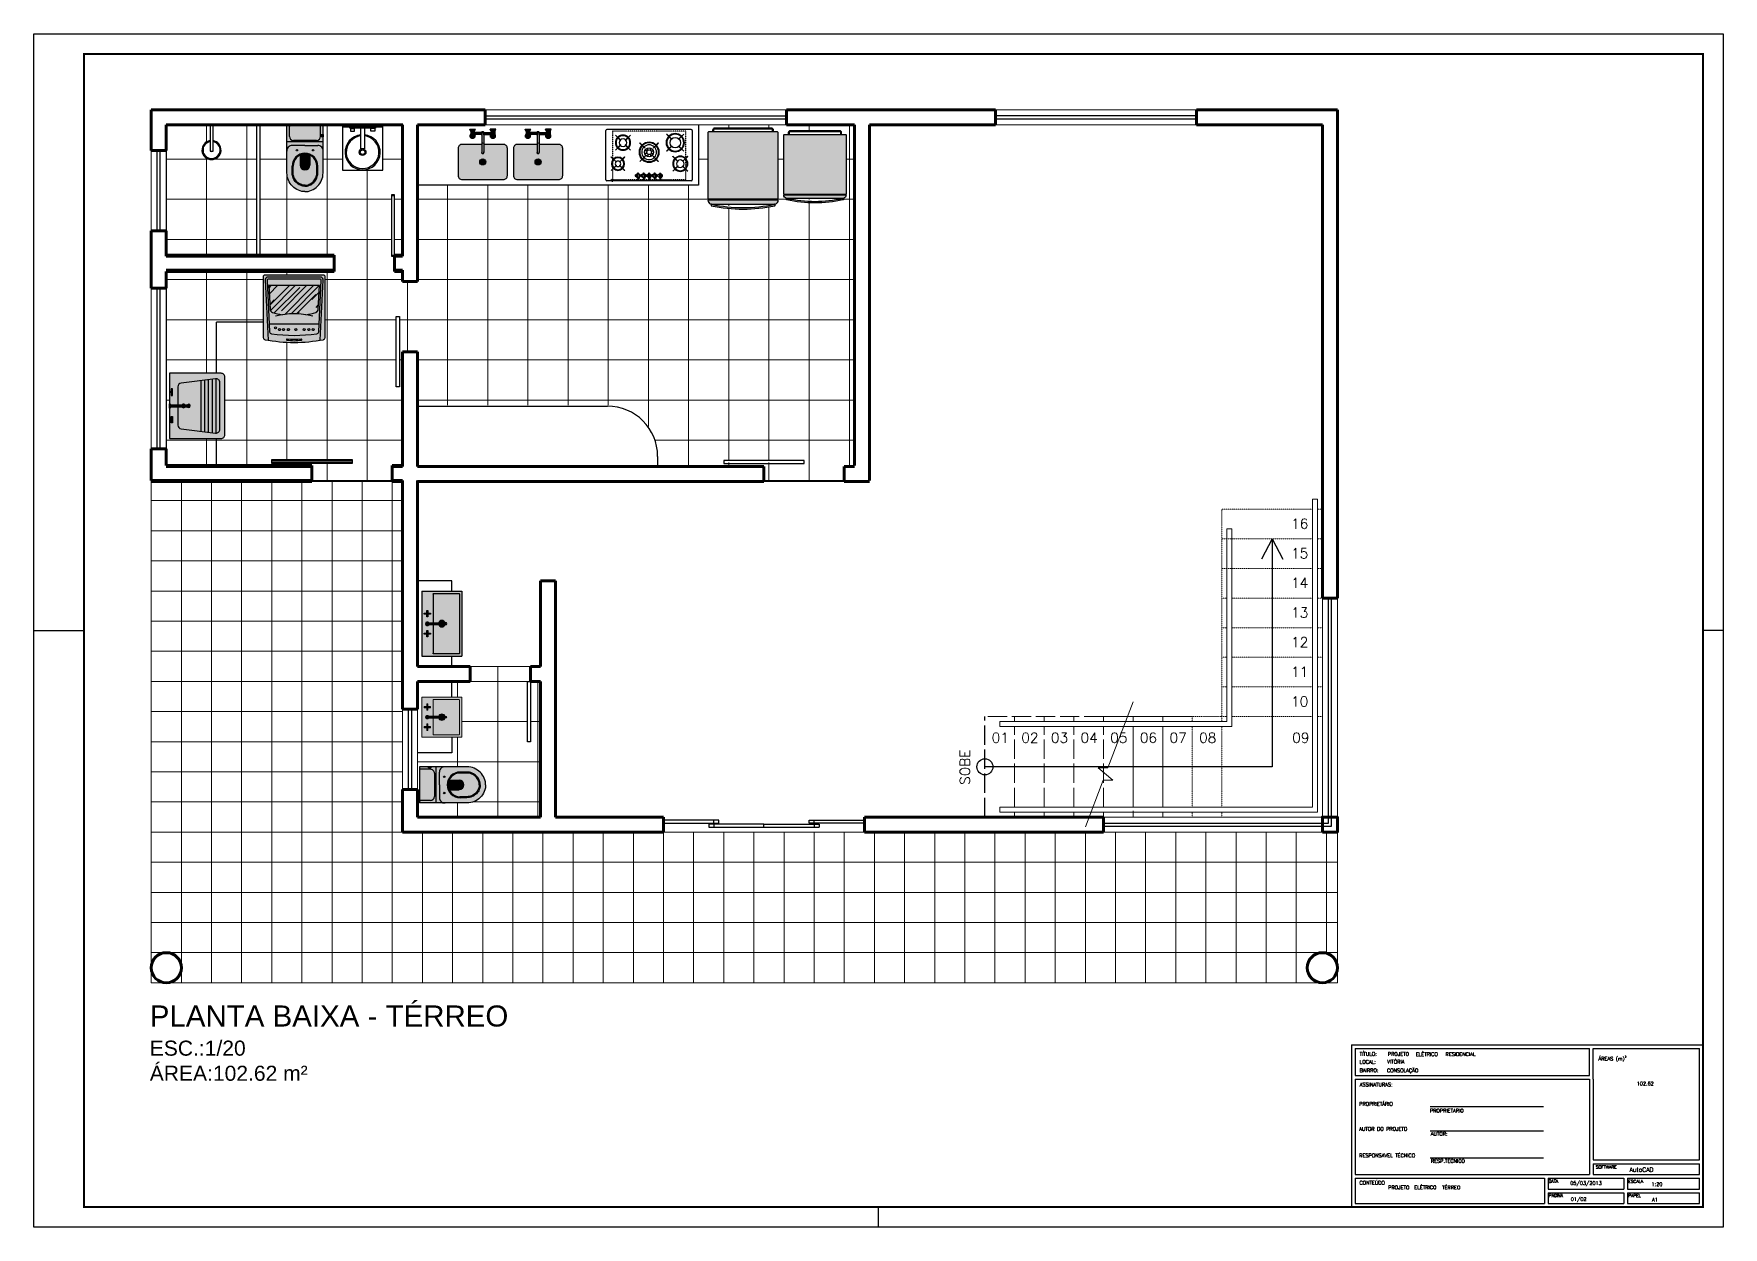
# Model space of a CAD drawing. Header units: millimetres. Extents: x 1127 to 14330, y -137 to 7568.
# Drawn here: x 10234 to 11075, y 3779 to 4373 of the extents above; entities that cross this region are included whole.
import ezdxf
from ezdxf.enums import TextEntityAlignment as Align

# ---------------------------------------------------------------- set-up
doc = ezdxf.new("R2010")
doc.units = ezdxf.units.MM
doc.header["$LTSCALE"] = 0.01
for name, pattern in [('ACAD_ISO02W100', [15, 12, -3]), ('DASHED2', [0.375, 0.25, -0.125]), ('HIDDEN', [0.375, 0.25, -0.125])]:
    doc.linetypes.add(name, pattern=pattern)
for name, color, linetype, lineweight in [('0.05', 8, 'Continuous', 5), ('0.13', 6, 'Continuous', 13), ('0.60', 4, 'Continuous', 60)]:
    doc.layers.add(name, color=color, linetype=linetype, lineweight=lineweight)
for name, color, linetype in [('HAC_MOB', 61, 'Continuous'), ('LAY', 8, 'Continuous'), ('mob', 8, 'Continuous'), ('TEX', 7, 'Continuous')]:
    doc.layers.add(name, color=color, linetype=linetype)
doc.styles.add('ROMANS', font='romans.shx')
doc.styles.get("Standard").update_dxf_attribs({"font": 'arial.ttf'})

msp = doc.modelspace()

# ---------------------------------------------------------------- texts
at = {"color": 7, "linetype": 'Continuous', "lineweight": 20, "style": 'ROMANS'}
msp.add_text('SOBE', height=5, rotation=90, dxfattribs=at).set_placement((10699.934, 3999.47))
msp.add_text('SOBE', height=5, rotation=90, dxfattribs=at).set_placement((10699.934, 3999.47))
at = {"style": 'ROMANS'}
for s, height, p in [('TITULO:', 1.7949, (10893.911, 3864.646)), ('LOCAL:', 1.7949, (10893.911, 3860.686)), ('ÁREAS (m)', 1.7949, (11012.782, 3862.309)), ('2', 0.787, (11025.988, 3863.771)), ('BAIRRO:', 1.7949, (10893.911, 3856.475)), ('ASSINATURAS:', 1.79487, (10893.927, 3849.396)), ('PROPRIETÁRIO', 1.79487, (10893.69, 3839.791)), ('AUTOR DO PROJETO', 1.79487, (10893.69, 3827.316)), ('RESPONSAVEL TÉCNICO', 1.79487, (10893.69, 3814.112)), ('SOFTWARE', 1.5256, (11011.505, 3808.527)), ('CONTEÚDO', 1.7949, (10893.801, 3800.506)), ('DATA', 1.5256, (10987.957, 3801.46)), ('ESCALA', 1.5256, (11027.661, 3801.323)), ('PAGINA', 1.5256, (10988.068, 3794.329)), ('PAPEL', 1.5256, (11027.622, 3794.279))]:
    msp.add_text(s, height=height, dxfattribs=at).set_placement(p)
at = {"color": 1, "ltscale": 5, "style": 'ROMANS'}
msp.add_text('AutoCAD', height=2.1808, dxfattribs=at).set_placement((11028.23, 3806.86))
at = {"style": 'ROMANS', "flags": 8}
for tag, p, s, height in [('VITÓRIA', (10907.658, 3860.737), '', 1.795), ('CONSOLAÇÃO', (10907.495, 3856.43), '', 1.795), ('102.62', (11031.855, 3849.9), '', 1.795), ('PROPRIETARIO', (10928.928, 3836.417), '', 1.795), ('AUTOR:', (10929.286, 3824.892), '', 1.795), ('RESP.TECNICO', (10929.376, 3811.378), '', 1.795), ('05/03/2013', (10998.748, 3800.34), '01/01/97', 1.7949), ('1:20', (11039.241, 3799.802), '1:50', 1.7949), ('PROJETO', (10908.121, 3798.186), '', 1.795), ('ELÉTRICO', (10921.121, 3798.265), '', 1.795), ('TÉRREO', (10934.959, 3798.163), '', 1.795), ('01/02', (10999.017, 3792.353), '01/01', 1.7949), ('A1', (11039.421, 3792.173), '', 1.795)]:
    msp.add_attdef(tag, p, s, height=height, dxfattribs=at)
at = {"style": 'ROMANS'}
for tag, p in [('PROJETO', (10907.938, 3864.596)), ('ELÉTRICO', (10921.829, 3864.516)), ('RESIDENCIAL', (10936.663, 3864.528))]:
    msp.add_attdef(tag, p, 'PROJETO DE INSTALAÇÕES ELÉTRICAS', height=1.79487, dxfattribs=at)
at = {"layer": '0.13', "insert": (10291.626, 3889.675), "char_height": 7.5, "attachment_point": 1}
msp.add_mtext_dynamic_manual_height_columns('{\\H1.4x;\\C7;PLANTA BAIXA - TÉRREO\\H1.19x;\\P}ESC.:1/20\\PÁREA:102.62 m²', width=670.32965, gutter_width=12.5, heights=[0], dxfattribs=at)

# ---------------------------------------------------------------- blocks, each defined once
blk = doc.blocks.new('-Geladeira Brastemp')
at = {"layer": 'HAC_MOB'}
h = blk.add_hatch(color=254, dxfattribs=at)
h.set_gradient(color1=(212, 212, 206), one_color=1, tint=1, name='SPHERICAL')
h.paths.add_polyline_path([(28, 0), (-28, 0, 0.414214), (-30, -2), (-30, -4), (-29, -4), (-29, -2, -0.414214), (-28, -1), (28, -1, -0.414214), (29, -2), (29, -4), (30, -4), (30, -2, 0.414214)])
h = blk.add_hatch(color=7, dxfattribs=at)
h.set_gradient(color1=(238, 238, 236), one_color=1, tint=1, name='SPHERICAL')
h.paths.add_polyline_path([(35, -5, 0.414214), (34, -4), (-34, -4, 0.414214), (-35, -5), (-35, -71), (35, -71)])
h = blk.add_hatch(color=7, dxfattribs=at)
h.set_gradient(color1=(238, 238, 236), one_color=1, tint=1, name='SPHERICAL')
h.paths.add_polyline_path([(35, -72), (-35, -72, 0.351472), (-32, -76), (32, -76, 0.351472)])
h = blk.add_hatch(color=7, dxfattribs=at)
h.set_gradient(color1=(238, 238, 236), one_color=1, tint=1, name='SPHERICAL')
h.paths.add_polyline_path([(31.9, -77), (31.8, -76.5, 0.389259), (31.2, -76.1, -0.108264), (-31.2, -76.1, 0.389259), (-31.8, -76.5), (-31.9, -77, 0.415617), (-31.6, -77.6, 0.108383), (31.6, -77.6, 0.415617)])
for p, q in [((35, -71), (-35, -71)), ((35, -72), (-35, -72)), ((-34, -72), (-34, -71)), ((-31.8, -76.5), (-31.9, -77)), ((-31.8, -76.5), (-31.8, -76)), ((-31.2, -76.1), (-31.2, -76)), ((31.2, -76.1), (31.2, -76)), ((31.8, -76.5), (31.8, -76)), ((31.8, -76.5), (31.9, -77)), ((34, -72), (34, -71))]:
    blk.add_line(p, q)
for points in [[(-30, -4), (-30, -2, -0.414214), (-28, 0), (28, 0, -0.414214), (30, -2), (30, -4)], [(35, -71), (35, -5, 0.414214), (34, -4), (-34, -4, 0.414214), (-35, -5), (-35, -71)], [(-29, -4), (-29, -2, -0.414214), (-28, -1), (28, -1, -0.414214), (29, -2), (29, -4)], [(-35, -72), (-35, -72, 0.351472), (-32, -76), (32, -76, 0.351472), (35, -72), (35, -72)]]:
    blk.add_lwpolyline(points, format="xyb")
for centre, radius, start, end in [((-31.4, -77.1), 0.5, 165.0499, 255.3243), ((-31.3, -76.6), 0.5, 75.3256, 165.0499), ((0, 66.4), 147.4, 257.6285, 282.3715), ((0, 66.4), 145.9, 257.6579, 282.3421), ((31.3, -76.6), 0.5, 14.9501, 104.6744), ((31.4, -77.1), 0.5, 284.6757, 14.9501)]:
    blk.add_arc(centre, radius, start, end)
blk = doc.blocks.new('-Freezer')
at = {"layer": 'HAC_MOB'}
h = blk.add_hatch(color=254, dxfattribs=at)
h.set_gradient(color1=(212, 212, 206), one_color=1, tint=1, name='SPHERICAL')
h.paths.add_polyline_path([(24.8, 0), (-24.8, 0, 0.414214), (-26.6, -1.8), (-26.6, -3.5), (-25.7, -3.5), (-25.7, -1.8, -0.414214), (-24.8, -0.9), (24.8, -0.9, -0.414214), (25.7, -1.8), (25.7, -3.5), (26.6, -3.5), (26.6, -1.8, 0.414214)])
h = blk.add_hatch(color=7, dxfattribs=at)
h.set_gradient(color1=(238, 238, 236), one_color=1, tint=1, name='SPHERICAL')
h.paths.add_polyline_path([(31, -4.4, 0.414214), (30.1, -3.5), (-30.1, -3.5, 0.414214), (-31, -4.4), (-31, -62.9), (31, -62.9)])
h = blk.add_hatch(color=7, dxfattribs=at)
h.set_gradient(color1=(238, 238, 236), one_color=1, tint=1, name='SPHERICAL')
h.paths.add_polyline_path([(31, -63.8), (-31, -63.8, 0.351472), (-28.3, -67.3), (28.3, -67.3, 0.351472)])
h = blk.add_hatch(color=7, dxfattribs=at)
h.set_gradient(color1=(238, 238, 236), one_color=1, tint=1, name='SPHERICAL')
h.paths.add_polyline_path([(28.3, -68.2), (28.2, -67.7, 0.389259), (27.7, -67.4, -0.108264), (-27.7, -67.4, 0.389259), (-28.2, -67.7), (-28.3, -68.2, 0.415617), (-28, -68.7, 0.108383), (28, -68.7, 0.415617)])
for p, q in [((31, -62.9), (-31, -62.9)), ((31, -63.8), (-31, -63.8)), ((-30.1, -63.8), (-30.1, -62.9)), ((30.1, -63.8), (30.1, -62.9)), ((-28.2, -67.7), (-28.3, -68.2)), ((-28.2, -67.7), (-28.2, -67.3)), ((-27.6, -67.4), (-27.6, -67.3)), ((27.6, -67.4), (27.6, -67.3)), ((28.2, -67.7), (28.2, -67.3)), ((28.2, -67.7), (28.3, -68.2))]:
    blk.add_line(p, q)
for points in [[(-26.6, -3.5), (-26.6, -1.8, -0.414214), (-24.8, 0), (24.8, 0, -0.414214), (26.6, -1.8), (26.6, -3.5)], [(31, -62.9), (31, -4.4, 0.414214), (30.1, -3.5), (-30.1, -3.5, 0.414214), (-31, -4.4), (-31, -62.9)], [(-25.7, -3.5), (-25.7, -1.8, -0.414214), (-24.8, -0.9), (24.8, -0.9, -0.414214), (25.7, -1.8), (25.7, -3.5)], [(-31, -63.8), (-31, -63.8, 0.351472), (-28.3, -67.3), (28.3, -67.3, 0.351472), (31, -63.8), (31, -63.8)]]:
    blk.add_lwpolyline(points, format="xyb")
for centre, radius, start, end in [((-27.9, -68.3), 0.443, 165.0499, 255.3243), ((-27.7, -67.9), 0.443, 75.3256, 165.0499), ((0, 58.8), 130.5, 257.6285, 282.3715), ((0, 58.8), 129.3, 257.6579, 282.3421), ((27.7, -67.9), 0.443, 14.9501, 104.6744), ((27.9, -68.3), 0.443, 284.6757, 14.9501)]:
    blk.add_arc(centre, radius, start, end)
blk = doc.blocks.new('-Cuba Cozinha 2')
at = {"layer": 'HAC_MOB'}
h = blk.add_hatch(color=254, dxfattribs=at)
h.set_gradient(color1=(208, 202, 200), one_color=1, tint=1, name='CYLINDER')
h.paths.add_polyline_path([(-7.7, -5.7), (-7.7, -5.5), (-7.7, -5.4), (-7.8, -5.2), (-7.9, -5.1), (-8, -5), (-8.1, -4.9), (-8.2, -4.8), (-8.3, -4.7), (-8.4, -4.6), (-8.4, -3.1), (-8.4, -3, -0.10918), (-11.9, -3), (-11.9, -4.6), (-12.2, -4.8), (-12.4, -5), (-12.5, -5.3), (-12.6, -5.5), (-12.6, -5.8), (-12.6, -8), (-12.6, -7.7), (-12.5, -7.4), (-12.3, -7.1), (-12.1, -6.9), (-11.8, -6.7), (-11.8, -6.7, -0.259508), (-11.6, -6.7, -0.000003), (-11.6, -6.7, 0.231093), (-8.7, -6.7, -0.259558), (-8.5, -6.7), (-8.2, -6.9), (-8, -7.1), (-7.8, -7.4), (-7.7, -7.7), (-7.7, -8), (-7.7, -5.8)])
h.paths.add_polyline_path([(-8.4, -2.2), (-11.9, -2.2), (-11.9, -3, 0.10918), (-8.4, -3)])
h.paths.add_polyline_path([(-7.4, -0.2, -0.049125), (-12.9, -0.2), (-11.9, -2.2), (-8.4, -2.2)])
h.paths.add_polyline_path([(-7.3, 0), (-13, 0), (-12.9, -0.2, 0.049125), (-7.4, -0.2)])
h = blk.add_hatch(color=254, dxfattribs=at)
h.set_gradient(color1=(208, 202, 200), one_color=1, tint=1, name='CYLINDER')
h.paths.add_polyline_path([(7.7, -5.7), (7.7, -5.5), (7.7, -5.4), (7.8, -5.2), (7.9, -5.1), (8, -5), (8.1, -4.9), (8.2, -4.8), (8.3, -4.7), (8.4, -4.6), (8.4, -3.1), (8.4, -3, 0.10918), (11.9, -3), (11.9, -4.6), (12.2, -4.8), (12.4, -5), (12.5, -5.3), (12.6, -5.5), (12.6, -5.8), (12.6, -8), (12.6, -7.7), (12.5, -7.4), (12.3, -7.1), (12.1, -6.9), (11.8, -6.7), (11.8, -6.7, 0.259508), (11.6, -6.7, 0.000003), (11.6, -6.7, -0.231093), (8.7, -6.7, 0.259558), (8.5, -6.7), (8.2, -6.9), (8, -7.1), (7.8, -7.4), (7.7, -7.7), (7.7, -8), (7.7, -5.8)])
h.paths.add_polyline_path([(8.4, -2.2), (11.9, -2.2), (11.9, -3, -0.10918), (8.4, -3)])
h.paths.add_polyline_path([(7.4, -0.2, 0.049125), (12.9, -0.2), (11.9, -2.2), (8.4, -2.2)])
h.paths.add_polyline_path([(7.3, 0), (13, 0), (12.9, -0.2, -0.049125), (7.4, -0.2)])
h = blk.add_hatch(color=254, dxfattribs=at)
h.set_gradient(color1=(227, 224, 222), one_color=1, tint=1, name='SPHERICAL')
h.paths.add_polyline_path([(-1, -15), (-20.5, -15, 0.414214), (-24.5, -19), (-24.5, -32.5), (-3, -32.5, -1), (3, -32.5, -1), (-3, -32.5), (-24.5, -32.5), (-24.5, -46, 0.414214), (-20.5, -50), (20.5, -50, 0.414214), (24.5, -46), (24.5, -19, 0.414214), (20.5, -15), (1, -15), (1, -22.6, -1.609044), (-1, -22.6)])
h = blk.add_hatch(color=254, dxfattribs=at)
h.set_gradient(color1=(208, 202, 200), one_color=1, tint=1, name='SPHERICAL')
h.paths.add_polyline_path([(-8.4, -7.8), (-8.7, -7.6), (-9, -7.5), (-9.3, -7.4), (-9.7, -7.3), (-10.1, -7.3), (-10.4, -7.3), (-10.8, -7.3), (-11.2, -7.4), (-11.5, -7.6), (-11.7, -7.7), (-11.9, -7.9), (-12.1, -8.1), (-12.1, -8.3), (-12.1, -8.6), (-11.9, -8.8), (-11.7, -8.9), (-11.5, -9.1), (-11.2, -9.2), (-10.8, -9.3), (-10.4, -9.4), (-10.1, -9.4), (-9.7, -9.4), (-9.3, -9.3), (-9, -9.2), (-8.7, -9), (-8.4, -8.9), (-8.3, -8.7), (-8.2, -8.4), (-8.2, -8.2), (-8.3, -8)], flags=0)
h.paths.add_polyline_path([(-12.1, -8.3), (-12.1, -8.1), (-11.9, -7.9), (-11.7, -7.7), (-11.5, -7.6), (-11.2, -7.4), (-10.8, -7.3), (-10.4, -7.3), (-10.1, -7.3), (-9.7, -7.3), (-9.3, -7.4), (-9, -7.5), (-8.7, -7.6), (-8.4, -7.8), (-8.3, -8), (-8.2, -8.2), (-8.2, -8.4), (-8.3, -8.7), (-8.4, -8.9), (-8.7, -9), (-9, -9.2), (-9.3, -9.3), (-9.7, -9.4), (-10.1, -9.4), (-10.4, -9.4), (-10.8, -9.3), (-11.2, -9.2), (-11.5, -9.1), (-11.7, -8.9), (-11.9, -8.8), (-12.1, -8.6)], flags=16)
edge = h.paths.add_edge_path()
edge.add_line((-12.6, -8), (-12.6, -7.7))
edge.add_line((-12.6, -7.7), (-12.5, -7.4))
edge.add_line((-12.5, -7.4), (-12.3, -7.1))
edge.add_line((-12.3, -7.1), (-12.1, -6.9))
edge.add_line((-12.1, -6.9), (-11.8, -6.7))
edge.add_line((-11.8, -6.7), (-12.6, -8))
edge.add_line((-7.7, -8), (-7.7, -8.3))
edge.add_line((-7.7, -8.3), (-7.8, -8.6))
edge.add_line((-7.8, -8.6), (-8, -8.9))
edge.add_line((-8, -8.9), (-8.3, -9.2))
edge.add_line((-8.3, -9.2), (-8.7, -9.4))
edge.add_line((-8.7, -9.4), (-9.1, -9.6))
edge.add_line((-9.1, -9.6), (-9.5, -9.7))
edge.add_line((-9.5, -9.7), (-9.9, -9.7))
edge.add_line((-9.9, -9.7), (-10.4, -9.7))
edge.add_line((-10.4, -9.7), (-10.8, -9.7))
edge.add_line((-10.8, -9.7), (-11.2, -9.6))
edge.add_line((-11.2, -9.6), (-11.6, -9.4))
edge.add_line((-11.6, -9.4), (-12, -9.2))
edge.add_line((-12, -9.2), (-12.3, -8.9))
edge.add_line((-12.3, -8.9), (-12.5, -8.6))
edge.add_line((-12.5, -8.6), (-12.6, -8.3))
edge.add_line((-12.6, -8.3), (-12.6, -8))
edge.add_line((-12.6, -8), (-7.7, -8))
edge.add_line((-8.5, -6.7), (-8.2, -6.9))
edge.add_line((-8.2, -6.9), (-8, -7.1))
edge.add_line((-8, -7.1), (-7.8, -7.4))
edge.add_line((-7.8, -7.4), (-7.7, -7.7))
edge.add_line((-7.7, -7.7), (-7.7, -8))
edge.add_line((-7.7, -8), (-8.5, -6.7))
edge.add_arc((-10.2, -3.6), 3.35, 243.9749, 296.0251)
edge.add_arc((-11.7, -6.8), 0.2, 63.9749, 122.1559)
edge.add_arc((-8.6, -6.8), 0.2, 57.8441, 116.0251)
h = blk.add_hatch(color=254, dxfattribs=at)
h.set_gradient(color1=(208, 202, 200), one_color=1, tint=1, name='SPHERICAL')
h.paths.add_polyline_path([(-8.4, -7.8), (-8.7, -7.6), (-9, -7.5), (-9.3, -7.4), (-9.7, -7.3), (-10.1, -7.3), (-10.4, -7.3), (-10.8, -7.3), (-11.2, -7.4), (-11.5, -7.6), (-11.7, -7.7), (-11.9, -7.9), (-12.1, -8.1), (-12.1, -8.3), (-12.1, -8.6), (-11.9, -8.8), (-11.7, -8.9), (-11.5, -9.1), (-11.2, -9.2), (-10.8, -9.3), (-10.4, -9.4), (-10.1, -9.4), (-9.7, -9.4), (-9.3, -9.3), (-9, -9.2), (-8.7, -9), (-8.4, -8.9), (-8.3, -8.7), (-8.2, -8.4), (-8.2, -8.2), (-8.3, -8)], flags=16)
h.paths.add_polyline_path([(-8.2, -6.9), (-8.5, -6.7, 0.259362), (-8.7, -6.7, -0.231108), (-11.6, -6.7, -0.000045), (-11.6, -6.7, 0.25946), (-11.8, -6.7), (-12.1, -6.9), (-12.3, -7.1), (-12.5, -7.4), (-12.6, -7.7), (-12.6, -8), (-12.6, -8.3), (-12.5, -8.6), (-12.3, -8.9), (-12, -9.2), (-11.6, -9.4), (-11.2, -9.6), (-10.8, -9.7), (-10.4, -9.7), (-9.9, -9.7), (-9.5, -9.7), (-9.1, -9.6), (-8.7, -9.4), (-8.3, -9.2), (-8, -8.9), (-7.8, -8.6), (-7.7, -8.3), (-7.7, -8), (-7.7, -8), (-7.7, -7.7), (-7.8, -7.4), (-8, -7.1)])
h.paths.add_polyline_path([(-8.7, -7.6), (-8.4, -7.8), (-8.3, -8), (-8.2, -8.2), (-8.2, -8.4), (-8.3, -8.7), (-8.4, -8.9), (-8.7, -9), (-9, -9.2), (-9.3, -9.3), (-9.7, -9.4), (-10.1, -9.4), (-10.4, -9.4), (-10.8, -9.3), (-11.2, -9.2), (-11.5, -9.1), (-11.7, -8.9), (-11.9, -8.8), (-12.1, -8.6), (-12.1, -8.3), (-12.1, -8.1), (-11.9, -7.9), (-11.7, -7.7), (-11.5, -7.6), (-11.2, -7.4), (-10.8, -7.3), (-10.4, -7.3), (-10.1, -7.3), (-9.7, -7.3), (-9.3, -7.4), (-9, -7.5)], flags=0)
h = blk.add_hatch(color=254, dxfattribs=at)
h.set_gradient(color1=(208, 202, 200), rotation=90, one_color=1, tint=1, name='CYLINDER')
h.paths.add_polyline_path([(-1.4, -3.1), (-8.4, -3.1), (-8.4, -4.6), (-8.3, -4.7), (-8.2, -4.8), (-8.1, -4.9), (-8, -5), (-7.9, -5.1), (-1.4, -5.1, -0.319321)])
h.paths.add_polyline_path([(8.4, -3.1), (1.4, -3.1, -0.319321), (1.4, -5.1), (7.9, -5.1), (8, -5), (8.1, -4.9), (8.2, -4.8), (8.3, -4.7), (8.4, -4.6)])
h = blk.add_hatch(color=254, dxfattribs=at)
h.set_gradient(color1=(208, 202, 200), one_color=1, tint=1, name='SPHERICAL')
edge = h.paths.add_edge_path()
edge.add_arc((0, -4.1), 1.26, 322.2518, 577.7482)
edge.add_line((-1, -4.8), (-1, -5.5))
edge.add_arc((0, -4.1), 1.73, 215.4187, 234.5813, ccw=False)
edge.add_arc((0, -4.1), 1.73, 144.5813, 215.4187, ccw=False)
edge.add_arc((0, -4.1), 1.73, 35.4187, 144.5813, ccw=False)
edge.add_arc((0, -4.1), 1.73, -35.4187, 35.4187, ccw=False)
edge.add_arc((0, -4.1), 1.73, 305.4187, 324.5813, ccw=False)
edge.add_line((1, -5.5), (1, -4.8))
h = blk.add_hatch(color=254, dxfattribs=at)
h.set_gradient(color1=(208, 202, 200), one_color=1, tint=1, name='CYLINDER')
h.paths.add_polyline_path([(1, -5.5), (1, -4.8, 2.03892), (-1, -4.8), (-1, -5.5), (-1, -14.1, -0.225768), (1, -14.1)])
h.paths.add_polyline_path([(1, -22.6), (1, -14.1, 0.225768), (-1, -14.1), (-1, -22.6), (-1, -23.1, 1), (1, -23.1)])
h.paths.add_polyline_path([(-1, -23.1), (-1, -22.6, 1.609044), (1, -22.6), (1, -23.1, -1)])
h = blk.add_hatch(color=254, dxfattribs=at)
h.set_gradient(color1=(208, 202, 200), one_color=1, tint=1, name='SPHERICAL')
h.paths.add_polyline_path([(8.4, -7.8), (8.7, -7.6), (9, -7.5), (9.3, -7.4), (9.7, -7.3), (10.1, -7.3), (10.4, -7.3), (10.8, -7.3), (11.2, -7.4), (11.5, -7.6), (11.7, -7.7), (11.9, -7.9), (12.1, -8.1), (12.1, -8.3), (12.1, -8.6), (11.9, -8.8), (11.7, -8.9), (11.5, -9.1), (11.2, -9.2), (10.8, -9.3), (10.4, -9.4), (10.1, -9.4), (9.7, -9.4), (9.3, -9.3), (9, -9.2), (8.7, -9), (8.4, -8.9), (8.3, -8.7), (8.2, -8.4), (8.2, -8.2), (8.3, -8)], flags=0)
h.paths.add_polyline_path([(12.1, -8.3), (12.1, -8.1), (11.9, -7.9), (11.7, -7.7), (11.5, -7.6), (11.2, -7.4), (10.8, -7.3), (10.4, -7.3), (10.1, -7.3), (9.7, -7.3), (9.3, -7.4), (9, -7.5), (8.7, -7.6), (8.4, -7.8), (8.3, -8), (8.2, -8.2), (8.2, -8.4), (8.3, -8.7), (8.4, -8.9), (8.7, -9), (9, -9.2), (9.3, -9.3), (9.7, -9.4), (10.1, -9.4), (10.4, -9.4), (10.8, -9.3), (11.2, -9.2), (11.5, -9.1), (11.7, -8.9), (11.9, -8.8), (12.1, -8.6)], flags=16)
edge = h.paths.add_edge_path()
edge.add_line((12.6, -8), (12.6, -7.7))
edge.add_line((12.6, -7.7), (12.5, -7.4))
edge.add_line((12.5, -7.4), (12.3, -7.1))
edge.add_line((12.3, -7.1), (12.1, -6.9))
edge.add_line((12.1, -6.9), (11.8, -6.7))
edge.add_line((11.8, -6.7), (12.6, -8))
edge.add_line((7.7, -8), (7.7, -8.3))
edge.add_line((7.7, -8.3), (7.8, -8.6))
edge.add_line((7.8, -8.6), (8, -8.9))
edge.add_line((8, -8.9), (8.3, -9.2))
edge.add_line((8.3, -9.2), (8.7, -9.4))
edge.add_line((8.7, -9.4), (9.1, -9.6))
edge.add_line((9.1, -9.6), (9.5, -9.7))
edge.add_line((9.5, -9.7), (9.9, -9.7))
edge.add_line((9.9, -9.7), (10.4, -9.7))
edge.add_line((10.4, -9.7), (10.8, -9.7))
edge.add_line((10.8, -9.7), (11.2, -9.6))
edge.add_line((11.2, -9.6), (11.6, -9.4))
edge.add_line((11.6, -9.4), (12, -9.2))
edge.add_line((12, -9.2), (12.3, -8.9))
edge.add_line((12.3, -8.9), (12.5, -8.6))
edge.add_line((12.5, -8.6), (12.6, -8.3))
edge.add_line((12.6, -8.3), (12.6, -8))
edge.add_line((12.6, -8), (7.7, -8))
edge.add_line((8.5, -6.7), (8.2, -6.9))
edge.add_line((8.2, -6.9), (8, -7.1))
edge.add_line((8, -7.1), (7.8, -7.4))
edge.add_line((7.8, -7.4), (7.7, -7.7))
edge.add_line((7.7, -7.7), (7.7, -8))
edge.add_line((7.7, -8), (8.5, -6.7))
edge.add_arc((10.1, -3.6), 3.35, 243.9749, 296.0251, ccw=False)
edge.add_arc((11.7, -6.8), 0.2, 417.8441, 476.0251, ccw=False)
edge.add_arc((8.6, -6.8), 0.2, 423.9749, 482.1559, ccw=False)
h = blk.add_hatch(color=254, dxfattribs=at)
h.set_gradient(color1=(208, 202, 200), one_color=1, tint=1, name='SPHERICAL')
h.paths.add_polyline_path([(8.4, -7.8), (8.7, -7.6), (9, -7.5), (9.3, -7.4), (9.7, -7.3), (10.1, -7.3), (10.4, -7.3), (10.8, -7.3), (11.2, -7.4), (11.5, -7.6), (11.7, -7.7), (11.9, -7.9), (12.1, -8.1), (12.1, -8.3), (12.1, -8.6), (11.9, -8.8), (11.7, -8.9), (11.5, -9.1), (11.2, -9.2), (10.8, -9.3), (10.4, -9.4), (10.1, -9.4), (9.7, -9.4), (9.3, -9.3), (9, -9.2), (8.7, -9), (8.4, -8.9), (8.3, -8.7), (8.2, -8.4), (8.2, -8.2), (8.3, -8)], flags=16)
h.paths.add_polyline_path([(8.2, -6.9), (8.5, -6.7, -0.259362), (8.7, -6.7, 0.231108), (11.6, -6.7, 0.000045), (11.6, -6.7, -0.25946), (11.8, -6.7), (12.1, -6.9), (12.3, -7.1), (12.5, -7.4), (12.6, -7.7), (12.6, -8), (12.6, -8.3), (12.5, -8.6), (12.3, -8.9), (12, -9.2), (11.6, -9.4), (11.2, -9.6), (10.8, -9.7), (10.4, -9.7), (9.9, -9.7), (9.5, -9.7), (9.1, -9.6), (8.7, -9.4), (8.3, -9.2), (8, -8.9), (7.8, -8.6), (7.7, -8.3), (7.7, -8), (7.7, -8), (7.7, -7.7), (7.8, -7.4), (8, -7.1)])
h.paths.add_polyline_path([(8.7, -7.6), (8.4, -7.8), (8.3, -8), (8.2, -8.2), (8.2, -8.4), (8.3, -8.7), (8.4, -8.9), (8.7, -9), (9, -9.2), (9.3, -9.3), (9.7, -9.4), (10.1, -9.4), (10.4, -9.4), (10.8, -9.3), (11.2, -9.2), (11.5, -9.1), (11.7, -8.9), (11.9, -8.8), (12.1, -8.6), (12.1, -8.3), (12.1, -8.1), (11.9, -7.9), (11.7, -7.7), (11.5, -7.6), (11.2, -7.4), (10.8, -7.3), (10.4, -7.3), (10.1, -7.3), (9.7, -7.3), (9.3, -7.4), (9, -7.5)], flags=0)
h = blk.add_hatch(color=254, dxfattribs=at)
h.set_gradient(color1=(208, 202, 200), one_color=1, tint=1, name='SPHERICAL')
h.paths.add_polyline_path([(2.2, -32.5, -0.105427), (2, -33.4), (2.9, -33.4, 0.074429), (3, -32.5, 1), (-3, -32.5, 0.074429), (-2.9, -33.4), (-2, -33.4, -0.105427), (-2.2, -32.5, -1)])
h.paths.add_polyline_path([(-2, -33.4), (-2.9, -33.4, 0.739603), (2.9, -33.4), (2, -33.4, -0.648499)])
h = blk.add_hatch(color=9, dxfattribs=at)
h.set_gradient(color1=(199, 191, 189), one_color=1, tint=1, name='SPHERICAL')
h.paths.add_polyline_path([(0, -30.3, 0.414214), (-2.2, -32.5, 0.414214), (0, -34.7)])
h.paths.add_polyline_path([(0, -30.3), (0, -34.7, 0.414214), (2.2, -32.5, 0.414214)])
for p, q in [((-13, 0), (-7.3, 0)), ((-8.4, -2.2), (-7.3, 0)), ((8.4, -2.2), (7.3, 0)), ((13, 0), (7.3, 0)), ((-11.9, -2.2), (-13, 0)), ((-12.6, -8), (-12.6, -5.8)), ((-11.9, -2.2), (-11.9, -4.6)), ((-11.9, -2.2), (-8.4, -2.2)), ((-11.7, -6.6), (-11.7, -4.5)), ((-8.6, -6.6), (-8.6, -4.5)), ((-8.4, -2.2), (-8.4, -3.1)), ((-1.4, -3.1), (-8.4, -3.1)), ((-8.4, -3.1), (-8.4, -4.6)), ((-1.4, -5.1), (-7.9, -5.1)), ((-7.7, -8), (-7.7, -8)), ((-7.7, -8), (-7.7, -5.8)), ((-1, -4.8), (-1, -5.5)), ((-1, -5.5), (-1, -22.6)), ((1, -4.8), (1, -5.5)), ((1, -5.5), (1, -22.6)), ((1.4, -3.1), (8.4, -3.1)), ((1.4, -5.1), (7.9, -5.1)), ((7.7, -8), (7.7, -5.8)), ((7.7, -8), (7.7, -8)), ((8.4, -2.2), (8.4, -3.1)), ((11.9, -2.2), (8.4, -2.2)), ((8.4, -3.1), (8.4, -4.6)), ((8.6, -6.6), (8.6, -4.5)), ((11.7, -6.6), (11.7, -4.5)), ((11.9, -2.2), (13, 0)), ((11.9, -2.2), (11.9, -4.6)), ((12.6, -8), (12.6, -5.8)), ((-1, -22.6), (-1, -23.1)), ((1, -22.6), (1, -23.1))]:
    blk.add_line(p, q)
blk.add_lwpolyline([(-1, -15), (-20.5, -15, 0.414214), (-24.5, -19), (-24.5, -46, 0.414214), (-20.5, -50), (20.5, -50, 0.414214), (24.5, -46), (24.5, -19, 0.414214), (20.5, -15), (1, -15)], format="xyb")
at = {"linetype": 'Continuous'}
for points in [[(-12.6, -5.8, 0), (-11.9, -4.6, 0)], [(-12.6, -8, 0), (-11.8, -6.7, 0)], [(-7.7, -8, 0), (-12.6, -8, 0)], [(-12.1, -8.3, 0), (-12.1, -8.3, 0)], [(-11.9, -4.6, 0), (-11.8, -4.5, 0)], [(-8.5, -4.5, 0), (-8.4, -4.6, 0)], [(-8.5, -6.7, 0), (-7.7, -8, 0)], [(-8.4, -4.6, 0), (-7.9, -5.1, 0)], [(-7.9, -5.1, 0), (-7.7, -5.8, 0)], [(7.9, -5.1, 0), (7.7, -5.8, 0)], [(8.5, -6.7, 0), (7.7, -8, 0)], [(7.7, -8, 0), (12.6, -8, 0)], [(8.4, -4.6, 0), (7.9, -5.1, 0)], [(8.5, -4.5, 0), (8.4, -4.6, 0)], [(11.9, -4.6, 0), (11.8, -4.5, 0)], [(12.6, -8, 0), (11.8, -6.7, 0)], [(12.6, -5.8, 0), (11.9, -4.6, 0)], [(12.1, -8.3, 0), (12.1, -8.3, 0)]]:
    blk.add_polyline3d(points, dxfattribs=at)
for radius in [3, 2.15]:
    blk.add_circle((0, -32.5), radius)
for centre, radius, start, end in [((-10.2, 27.5), 27.9, 264.3752, 275.6248), ((-10.2, 4.9), 8.16, 257.5382, 282.4618), ((-11.7, -4.7), 0.2, 74.2902, 121.5675), ((-11.7, -6.8), 0.2, 63.9749, 122.1559), ((-10.2, 0.8), 5.49, 254.3148, 285.6861), ((-10.2, -3.6), 3.35, 243.9749, 296.0251), ((-8.6, -4.7), 0.2, 58.4325, 105.686), ((-8.6, -6.8), 0.2, 57.8441, 116.0251), ((0, -4.1), 1.73, 144.5813, 215.4187), ((0, -4.1), 1.73, 35.4187, 144.5813), ((0, -4.1), 1.73, 215.4187, 234.5813), ((0, -4.1), 1.26, 322.2518, 217.7482), ((0, -16.2), 2.33, 64.5555, 115.4445), ((0, -4.1), 1.73, 305.4187, 324.5813), ((0, -4.1), 1.73, 324.5813, 35.4187), ((10.1, 27.5), 27.9, 264.3752, 275.6248), ((10.1, 4.9), 8.16, 257.5382, 282.4618), ((8.6, -4.7), 0.2, 74.314, 121.5675), ((8.6, -6.8), 0.2, 63.9749, 122.1559), ((10.1, 0.8), 5.49, 254.3139, 285.6852), ((10.1, -3.6), 3.35, 243.9749, 296.0251), ((11.7, -4.7), 0.2, 58.4325, 105.7098), ((11.7, -6.8), 0.2, 57.8441, 116.0251), ((0, -23.1), 1.12, 153.7208, 26.2792), ((0, -23.1), 1, 180, 0)]:
    blk.add_arc(centre, radius, start, end)
blk = doc.blocks.new('_Open90')
at = {"color": 0, "linetype": 'ByBlock', "lineweight": -2}
for p, q in [((0, 0), (-1, 0)), ((-0.5, 0.5), (0, 0)), ((0, 0), (-0.5, -0.5))]:
    blk.add_line(p, q, dxfattribs=at)
blk = doc.blocks.new('-Tanque')
at = {"layer": 'HAC_MOB'}
h = blk.add_hatch(color=7, dxfattribs=at)
h.set_gradient(color1=(249, 250, 250), one_color=1, tint=1, name='SPHERICAL')
h.paths.add_polyline_path([(32.5, 0), (14.1, 0), (14.1, -1.6), (16.9, -1.6), (16.9, -2.8), (10.5, -2.8), (10.5, -1.6), (13.3, -1.6), (13.3, 0), (2.1, 0), (2.1, -0.6), (1.2, -0.6), (1.2, -8.3), (19.1, -8.3, -0.379204), (22.8, -11.6), (27, -45.8, -0.450112), (23.3, -50), (-23.3, -50, -0.450112), (-27, -45.8), (-22.8, -11.6, -0.379204), (-19.1, -8.3), (-1.2, -8.3), (-1.2, -0.6), (-2.1, -0.6), (-2.1, 0), (-13.3, 0), (-13.3, -1.6), (-10.5, -1.6), (-10.5, -2.8), (-16.9, -2.8), (-16.9, -1.6), (-14.1, -1.6), (-14.1, 0), (-32.5, 0), (-32.5, -51.3, 0.414214), (-28.7, -55), (28.8, -55, 0.414214), (32.5, -51.3)])
h = blk.add_hatch(color=254, dxfattribs=at)
h.set_gradient(color1=(208, 202, 200), one_color=1, tint=1, name='CYLINDER')
h.paths.add_polyline_path([(2.1, 0), (-2.1, 0), (-2.1, -0.6), (2.1, -0.6)])
h = blk.add_hatch(color=254, dxfattribs=at)
h.set_gradient(color1=(208, 202, 200), one_color=1, tint=1, name='CYLINDER')
h.paths.add_polyline_path([(14.1, 0), (13.3, 0), (13.3, -1.6), (14.1, -1.6)])
h = blk.add_hatch(color=254, dxfattribs=at)
h.set_gradient(color1=(227, 232, 232), one_color=1, tint=1, name='SPHERICAL')
h.paths.add_polyline_path([(22.8, -11.6, 0.379204), (19.1, -8.3), (1.2, -8.3), (1.2, -12.4, -0.452144), (1.2, -15.2), (1.2, -17.8, -2.18033), (-1.2, -17.8), (-1.2, -15.2, -0.452144), (-1.2, -12.4), (-1.2, -8.3), (-19.1, -8.3, 0.379204), (-22.8, -11.6), (-25.2, -31.3), (25.2, -31.3)])
h = blk.add_hatch(color=254, dxfattribs=at)
h.set_gradient(color1=(208, 202, 200), rotation=90, one_color=1, tint=1, name='CYLINDER')
h.paths.add_polyline_path([(-14.3, -1.6), (-16.9, -1.6), (-16.9, -2.8), (-14.3, -2.8)])
h = blk.add_hatch(color=254, dxfattribs=at)
h.set_gradient(color1=(208, 202, 200), one_color=1, tint=1, name='CYLINDER')
h.paths.add_polyline_path([(-13.1, -1.6), (-14.3, -1.6), (-14.3, -2.8), (-13.1, -2.8)])
h = blk.add_hatch(color=254, dxfattribs=at)
h.set_gradient(color1=(208, 202, 200), one_color=1, tint=1, name='CYLINDER')
h.paths.add_polyline_path([(-13.3, 0), (-14.1, 0), (-14.1, -1.6), (-13.3, -1.6)])
h = blk.add_hatch(color=254, dxfattribs=at)
h.set_gradient(color1=(208, 202, 200), rotation=90, one_color=1, tint=1, name='CYLINDER')
h.paths.add_polyline_path([(-10.5, -1.6), (-13.1, -1.6), (-13.1, -2.8), (-10.5, -2.8)])
h = blk.add_hatch(color=9, dxfattribs=at)
h.set_gradient(color1=(199, 191, 189), one_color=1, tint=1, name='SPHERICAL')
h.paths.add_polyline_path([(-1.2, -12.4, 0.452144), (-1.2, -15.2)])
h = blk.add_hatch(color=254, dxfattribs=at)
h.set_gradient(color1=(208, 202, 200), one_color=1, tint=1, name='CYLINDER')
h.paths.add_polyline_path([(1.2, -0.6), (-1.2, -0.6), (-1.2, -18.9, 1), (1.2, -18.9)])
h = blk.add_hatch(color=9, dxfattribs=at)
h.set_gradient(color1=(199, 191, 189), one_color=1, tint=1, name='SPHERICAL')
h.paths.add_polyline_path([(1.2, -12.4), (1.2, -15.2, 0.452144)])
h = blk.add_hatch(color=254, dxfattribs=at)
h.set_gradient(color1=(208, 202, 200), rotation=90, one_color=1, tint=1, name='CYLINDER')
h.paths.add_polyline_path([(13.1, -1.6), (10.5, -1.6), (10.5, -2.8), (13.1, -2.8)])
h = blk.add_hatch(color=254, dxfattribs=at)
h.set_gradient(color1=(208, 202, 200), one_color=1, tint=1, name='CYLINDER')
h.paths.add_polyline_path([(14.3, -1.6), (13.1, -1.6), (13.1, -2.8), (14.3, -2.8)])
h = blk.add_hatch(color=254, dxfattribs=at)
h.set_gradient(color1=(208, 202, 200), rotation=90, one_color=1, tint=1, name='CYLINDER')
h.paths.add_polyline_path([(16.9, -1.6), (14.3, -1.6), (14.3, -2.8), (16.9, -2.8)])
h = blk.add_hatch(color=7, dxfattribs=at)
h.set_gradient(color1=(238, 241, 241), one_color=1, tint=1, name='SPHERICAL')
h.paths.add_polyline_path([(25.2, -31.3), (-25.2, -31.3), (-25.7, -35), (25.7, -35)])
h = blk.add_hatch(color=254, dxfattribs=at)
h.set_gradient(color1=(208, 202, 200), one_color=1, tint=1, name='CYLINDER')
h.paths.add_polyline_path([(1.2, -17.8), (1.2, -18.9, -1), (-1.2, -18.9), (-1.2, -17.8, 2.18033)])
h = blk.add_hatch(color=7, dxfattribs=at)
h.set_gradient(color1=(238, 241, 241), one_color=1, tint=1, name='SPHERICAL')
h.paths.add_polyline_path([(26.6, -42.5), (-26.6, -42.5), (-27, -45.8, 0.030257), (-27, -46.3), (27, -46.3, 0.030257), (27, -45.8)])
h = blk.add_hatch(color=7, dxfattribs=at)
h.set_gradient(color1=(238, 241, 241), one_color=1, tint=1, name='SPHERICAL')
h.paths.add_polyline_path([(27, -46.3), (-27, -46.3, 0.414214), (-23.3, -50), (23.3, -50, 0.414214)])
h = blk.add_hatch(color=7, dxfattribs=at)
h.set_gradient(color1=(238, 241, 241), one_color=1, tint=1, name='SPHERICAL')
h.paths.add_polyline_path([(26.1, -38.8), (-26.1, -38.8), (-26.6, -42.5), (26.6, -42.5)])
h = blk.add_hatch(color=7, dxfattribs=at)
h.set_gradient(color1=(238, 241, 241), one_color=1, tint=1, name='SPHERICAL')
h.paths.add_polyline_path([(25.7, -35), (-25.7, -35), (-26.1, -38.8), (26.1, -38.8)])
for p, q in [((-16.9, -2.8), (-16.9, -1.6)), ((-16.9, -1.6), (-10.5, -1.6)), ((-10.5, -2.8), (-16.9, -2.8)), ((-14.3, -2.8), (-14.3, -1.6)), ((-14.1, -1.6), (-14.1, 0)), ((-13.3, -1.6), (-13.3, 0)), ((-13.1, -2.8), (-13.1, -1.6)), ((-10.5, -1.6), (-10.5, -2.8)), ((-1.2, -18.9), (-1.2, -0.6)), ((1.2, -0.6), (1.2, -18.9)), ((10.5, -1.6), (10.5, -2.8)), ((16.9, -1.6), (10.5, -1.6)), ((10.5, -2.8), (16.9, -2.8)), ((13.1, -2.8), (13.1, -1.6)), ((13.3, -1.6), (13.3, 0)), ((14.1, -1.6), (14.1, 0)), ((14.3, -2.8), (14.3, -1.6)), ((16.9, -2.8), (16.9, -1.6)), ((-25.2, -31.3), (25.2, -31.3)), ((-27, -46.3), (27, -46.3)), ((-26.6, -42.5), (26.6, -42.5)), ((-26.1, -38.8), (26.1, -38.8)), ((-25.7, -35), (25.7, -35))]:
    blk.add_line(p, q)
blk.add_lwpolyline([(28.8, -55, 0.414214), (32.5, -51.3), (32.5, 0), (-32.5, 0), (-32.5, -51.3, 0.414214), (-28.7, -55)], format="xyb", close=True)
blk.add_lwpolyline([(-2.1, 0), (2.1, 0), (2.1, -0.6), (-2.1, -0.6)], close=True)
blk.add_lwpolyline([(-1.2, -8.3), (-19.1, -8.3, 0.379204), (-22.8, -11.6), (-27, -45.8, 0.450112), (-23.3, -50), (23.3, -50, 0.450112), (27, -45.8), (22.8, -11.6, 0.379204), (19.1, -8.3), (1.2, -8.3)], format="xyb")
for centre, radius, start, end in [((0, -13.8), 1.87, 131.3404, 228.6596), ((0, -13.8), 1.87, 311.3404, 48.6596), ((0, -18.9), 1.63, 139.2768, 40.7232), ((0, -18.9), 1.23, 180, 0)]:
    blk.add_arc(centre, radius, start, end)
blk = doc.blocks.new('-Lavadora Brastemp')
at = {"layer": 'HAC_MOB'}
h = blk.add_hatch(color=7, dxfattribs=at)
h.set_gradient(color1=(238, 238, 236), one_color=1, tint=1, name='SPHERICAL')
h.paths.add_polyline_path([(10.6, -60.6, -0.358218), (8.9, -58.7), (6.4, -7.4, -0.42822), (7.4, -6.3), (59.2, -6.3, -0.42822), (60.2, -7.4), (57.7, -58.7, -0.358218), (56, -60.6, -0.073787)], flags=16)
h.paths.add_polyline_path([(17.7, -56.6, -1), (19.7, -56.6, -1)], flags=0)
h.paths.add_polyline_path([(26.3, -66, 0.028806), (40.3, -66, -0.961425), (40.5, -67, -0.087627), (26.1, -67, -0.961425)], flags=16)
h.paths.add_polyline_path([(21.8, -56.6, -1), (23.8, -56.6, -1)], flags=0)
h.paths.add_polyline_path([(13.7, -54.8, -1), (15.7, -54.8, -1)], flags=0)
h.paths.add_polyline_path([(26.5, -56.6, -1), (28.5, -56.6, -1)], flags=0)
h.paths.add_polyline_path([(33.9, -56.6, -1), (35.9, -56.6, -1)], flags=0)
h.paths.add_polyline_path([(21.4, -41.8, -0.035681), (11.7, -39.4, -0.311887), (9.3, -36.2), (8.2, -12.8), (58.4, -12.8), (57.3, -36.2, -0.311887), (54.9, -39.4, -0.035681), (45.2, -41.8, 0.082248)], flags=0)
h.paths.add_polyline_path([(42.3, -56.6, -1), (44.3, -56.6, -1)], flags=0)
h.paths.add_polyline_path([(46.8, -56.6, -1), (48.8, -56.6, -1)], flags=0)
h.paths.add_polyline_path([(51.3, -56.6, -1), (53.3, -56.6, -1)], flags=0)
h.paths.add_polyline_path([(59.3, -67.2, 0.005271), (62.7, -66.6, 0.361676), (64.3, -64.6), (64.3, -4.3, 0.414214), (62.3, -2.3), (4.3, -2.3, 0.414214), (2.3, -4.3), (2.3, -64.6, 0.361676), (3.9, -66.6, 0.005271), (7.3, -67.2), (4.4, -7.4, -0.42822), (7.4, -4.3), (59.2, -4.3, -0.42822), (62.1, -7.4)])
h = blk.add_hatch(color=7, dxfattribs=at)
h.set_gradient(color1=(243, 243, 241), one_color=1, tint=1, name='SPHERICAL')
h.paths.add_polyline_path([(59.2, -4.3), (32.8, -4.3), (32.8, -6.3), (59.2, -6.3, -0.42822), (60.2, -7.4), (57.7, -58.7, -0.358218), (56, -60.6, -0.037012), (33.2, -62.3), (33.2, -66.2, 0.014562), (40.3, -66, -0.961425), (40.5, -67, -0.044155), (33.2, -67.6), (33.2, -69.3, 0.040502), (59.3, -67.2), (62.1, -7.4, 0.42822)])
h.paths.add_polyline_path([(32.8, -4.3), (7.4, -4.3, 0.42822), (4.4, -7.4), (7.3, -67.2, 0.04032), (33.2, -69.3), (33.2, -67.6, -0.043304), (26.1, -67, -0.961425), (26.3, -66, 0.014239), (33.2, -66.2), (33.2, -62.3, -0.036675), (10.6, -60.6, -0.358218), (8.9, -58.7), (6.4, -7.4, -0.42822), (7.4, -6.3), (32.8, -6.3)])
h.paths.add_polyline_path([(15.7, -54.8, 1), (13.7, -54.8, 1)], flags=17)
h.paths.add_polyline_path([(19.7, -56.6, 1), (17.7, -56.6, 1)], flags=17)
h.paths.add_polyline_path([(23.8, -56.6, 1), (21.8, -56.6, 1)], flags=17)
h.paths.add_polyline_path([(26.5, -56.6, 1), (28.5, -56.6, 1)], flags=17)
h.paths.add_polyline_path([(33.9, -56.6, 1), (35.9, -56.6, 1)], flags=17)
h.paths.add_polyline_path([(42.3, -56.6, 1), (44.3, -56.6, 1)], flags=17)
h.paths.add_polyline_path([(48.8, -56.6, 1), (46.8, -56.6, 1)], flags=17)
h.paths.add_polyline_path([(53.3, -56.6, 1), (51.3, -56.6, 1)], flags=17)
h = blk.add_hatch(color=7, dxfattribs=at)
h.set_gradient(color1=(220, 254, 251), one_color=1, tint=1, name='SPHERICAL')
h.paths.add_polyline_path([(9.3, -36.2, 0.311887), (11.7, -39.4, 0.035681), (21.4, -41.8, -0.082248), (45.2, -41.8, 0.035681), (54.9, -39.4, 0.311887), (57.3, -36.2), (58.4, -12.8), (8.2, -12.8)])
h = blk.add_hatch(dxfattribs=at)
h.set_pattern_fill('AR-RROOF', color=255, scale=0.5, angle=225, style=0)
h.set_pattern_definition([(45, (-214.971, 419.218), (10.7763, 28.73682), [190.5, -25.4, 63.5, -12.7]), (45, (-207.518, 435.652), (-20.924, 2.9635), [38.1, -4.191, 76.2, -9.525]), (45, (-218.114, 431.341), (40.68056, 52.7141), [101.6, -17.78, 50.8, -12.7])])
h.paths.add_polyline_path([(58.4, -12.8), (57.3, -36.2, -0.311887), (54.9, -39.4, -0.035681), (45.2, -41.8, 0.082248), (21.4, -41.8, -0.035681), (11.7, -39.4, -0.311887), (9.3, -36.2), (8.2, -12.8)])
for p, q in [((2.3, -4.3), (2.3, -64.6)), ((62.3, -2.3), (4.3, -2.3)), ((4.4, -7.4), (7.3, -67.2)), ((6.4, -7.4), (8.9, -58.7)), ((59.2, -4.3), (7.4, -4.3)), ((59.2, -6.3), (7.4, -6.3)), ((8.2, -12.8), (9.3, -36.2)), ((58.4, -12.8), (8.2, -12.8)), ((57.3, -36.2), (58.4, -12.8)), ((57.7, -58.7), (60.2, -7.4)), ((59.3, -67.2), (62.1, -7.4)), ((64.3, -64.6), (64.3, -4.3)), ((8.5, -50.8), (58.1, -50.8))]:
    blk.add_line(p, q)
for centre in [(14.7, -54.8), (18.7, -56.6), (22.8, -56.6), (27.5, -56.6), (34.9, -56.6), (43.3, -56.6), (47.8, -56.6), (52.3, -56.6)]:
    blk.add_circle(centre, 1)
for centre, radius, start, end in [((4.3, -4.3), 2, 90, 180), ((7.4, -7.3), 3, 90, 182.7263), ((7.4, -7.3), 1, 90, 182.7263), ((59.2, -7.3), 3, 357.2737, 90), ((59.2, -7.3), 1, 357.2737, 90), ((62.3, -4.3), 2, 0, 90), ((12.8, -36.1), 3.5, 182.7263, 252.0143), ((33.3, 27), 69.8, 252.0143, 260.3944), ((33.3, -113.6), 72.8, 75.2693, 104.7307), ((33.3, 27), 69.8, 279.6056, 287.9857), ((53.8, -36.1), 3.5, 287.9857, 357.2737), ((4.3, -64.6), 2, 180, 259.5354), ((33.3, 92.4), 161.7, 259.5354, 280.4646), ((10.9, -58.7), 2, 182.7263, 261.56), ((33.3, 92.4), 154.7, 261.56, 278.44), ((26.2, -66.5), 0.5, 85.9966, 258.4415), ((33.3, -26.5), 41.1, 259.9472, 280.0528), ((33.3, 56.2), 122.3, 266.7, 273.3), ((40.4, -66.5), 0.5, 281.5585, 94.0034), ((55.7, -58.7), 2, 278.44, 357.2737), ((62.3, -64.6), 2, 280.4646, 0)]:
    blk.add_arc(centre, radius, start, end)
blk = doc.blocks.new('-Vaso com Caixa')
at = {"layer": 'HAC_MOB'}
h = blk.add_hatch(color=7, dxfattribs=at)
h.set_gradient(color1=(249, 250, 250), one_color=1, tint=1, name='SPHERICAL')
h.paths.add_polyline_path([(15.5, -1, 0.414214), (14.5, 0), (-14.5, 0, 0.414214), (-15.5, -1), (-15.5, -11, 0.414214), (-11.5, -15), (11.5, -15, 0.418032), (15.5, -10.9), (15.5, -10.9)], flags=17)
h.paths.add_polyline_path([(18, -11.5), (17, -11.5), (17, -11.2), (16.1, -11.2), (16.1, -10.9), (15.5, -10.9), (15.5, -11, -0.414214), (11.5, -15), (-11.5, -15, -0.414214), (-15.5, -11), (-15.5, -1, -0.414214), (-14.5, 0), (-18, 0), (-18, -16.5), (18, -16.5)])
h.paths.add_polyline_path([(18, 0), (14.5, 0, -0.414214), (15.5, -1), (15.5, -9.5), (16.1, -9.5), (16.1, -9.3), (17, -9.3), (17, -9), (18, -9)], flags=17)
h = blk.add_hatch(color=7, dxfattribs=at)
h.set_gradient(color1=(249, 250, 250), one_color=1, tint=1, name='SPHERICAL')
h.paths.add_polyline_path([(18, -16.5), (-18, -16.5), (-18, -25.2, -0.414214), (-12.8, -20), (0, -20), (12.8, -20, -0.414214), (18, -25.2)])
h = blk.add_hatch(color=7, dxfattribs=at)
h.set_gradient(color1=(249, 250, 250), one_color=1, tint=1, name='SPHERICAL')
h.paths.add_polyline_path([(16.1, -9.5), (15.5, -9.5), (15.5, -10.9), (16.1, -10.9)])
h.paths.add_polyline_path([(17, -9.3), (16.1, -9.3), (16.1, -11.2), (17, -11.2)])
h.paths.add_polyline_path([(18.2, -9), (17, -9), (17, -11.5), (18.2, -11.5)])
h = blk.add_hatch(color=7, dxfattribs=at)
h.set_gradient(color1=(249, 250, 250), one_color=1, tint=1, name='SPHERICAL')
h.paths.add_polyline_path([(0, -27.7, -0.394816), (12.7, -39.7), (18, -39.7), (18, -25.2, 0.414214), (12.8, -20), (0, -20), (-12.8, -20, 0.414214), (-18, -25.2), (-18, -28.5), (-13.8, -24.8), (-8.8, -24.8, -1), (-7.4, -24.8), (7.4, -24.8, -1), (8.8, -24.8, -1), (7.4, -24.8), (-7.4, -24.8, -1), (-8.8, -24.8), (-13.8, -24.8), (-18, -28.5), (-18, -39.7), (-12.7, -39.7, -0.394816)])
h.paths.add_polyline_path([(-12.8, -40.5, -0.01679), (-12.7, -39.7), (-18, -39.7), (-18, -47.4), (-17.9, -49.3), (-17.6, -51.1), (-17.2, -52.9), (-16.5, -54.6), (-15.8, -56.2), (-14.8, -57.8), (-13.8, -59.2), (-12.6, -60.6), (-11.2, -61.8), (-9.8, -62.8), (-8.2, -63.8), (-6.6, -64.5), (-4.9, -65.2), (-3.1, -65.7), (-1.5, -66), (-0.1, -66), (0, -66), (0.1, -66), (1.5, -66), (3.1, -65.7), (4.9, -65.2), (6.6, -64.5), (8.2, -63.8), (9.8, -62.8), (11.2, -61.8), (12.6, -60.6), (13.8, -59.2), (14.8, -57.8), (15.8, -56.2), (16.5, -54.6), (17.2, -52.9), (17.6, -51.1), (17.9, -49.3), (18, -47.4), (18, -39.7), (12.7, -39.7, -0.01679), (12.8, -40.5), (12.8, -47.3), (12.7, -48.8), (12.5, -50), (12.2, -51.3), (11.7, -52.5), (11.1, -53.8), (10.4, -54.9), (9.7, -55.9), (8.8, -56.8), (7.9, -57.7), (6.9, -58.4), (5.8, -59.1), (4.6, -59.7), (3.3, -60.2), (2, -60.5), (0.8, -60.7), (0, -60.7), (-0.8, -60.7), (-2, -60.5), (-3.3, -60.2), (-4.6, -59.7), (-5.8, -59.1), (-6.9, -58.4), (-7.9, -57.7), (-8.8, -56.8), (-9.7, -55.9), (-10.4, -54.9), (-11.1, -53.8), (-11.7, -52.5), (-12.2, -51.3), (-12.5, -50), (-12.7, -48.8), (-12.8, -47.3)])
h.paths.add_polyline_path([(-11.8, -40.4, -0.016103), (-11.7, -39.7), (-12.7, -39.7, 0.016386), (-12.8, -40.5), (-12.8, -47.3), (-12.7, -48.8), (-12.5, -50), (-12.2, -51.3), (-11.7, -52.5), (-11.1, -53.8), (-10.4, -54.9), (-9.7, -55.9), (-8.8, -56.8), (-7.9, -57.7), (-6.9, -58.4), (-5.8, -59.1), (-4.6, -59.7), (-3.3, -60.2), (-2, -60.5), (-0.8, -60.7), (0, -60.7), (0.8, -60.7), (2, -60.5), (3.3, -60.2), (4.6, -59.7), (5.8, -59.1), (6.9, -58.4), (7.9, -57.7), (8.8, -56.8), (9.7, -55.9), (10.4, -54.9), (11.1, -53.8), (11.7, -52.5), (12.2, -51.3), (12.5, -50), (12.7, -48.8), (12.8, -47.3), (12.8, -40.5, 0.016386), (12.7, -39.7), (11.7, -39.7, -0.016103), (11.8, -40.4), (11.8, -47.2), (11.7, -48.7), (11.5, -49.8), (11.2, -51), (10.8, -52.2), (10.2, -53.3), (9.6, -54.3), (8.9, -55.3), (8.1, -56.1), (7.3, -56.9), (6.3, -57.6), (5.3, -58.2), (4.2, -58.7), (3, -59.2), (1.8, -59.6), (0.7, -59.7), (0, -59.7), (-0.7, -59.7), (-1.8, -59.6), (-3, -59.2), (-4.2, -58.7), (-5.3, -58.2), (-6.3, -57.6), (-7.3, -56.9), (-8.1, -56.1), (-8.9, -55.3), (-9.6, -54.3), (-10.2, -53.3), (-10.8, -52.2), (-11.2, -51), (-11.5, -49.8), (-11.7, -48.7), (-11.8, -47.2)], flags=17)
h.paths.add_polyline_path([(0, -28.7, -0.393184), (11.7, -39.7), (12.7, -39.7, 0.394816), (0, -27.7, 0.394816), (-12.7, -39.7), (-11.7, -39.7, -0.393184)], flags=17)
h = blk.add_hatch(color=7, dxfattribs=at)
h.set_gradient(color1=(238, 241, 241), one_color=1, tint=1, name='SPHERICAL')
h.paths.add_polyline_path([(-4.8, -30.9, -0.259045), (4.8, -30.9), (4.8, -39.5, -0.008726), (4.7, -39.7), (11.7, -39.7, 0.393184), (0, -28.7, 0.393184), (-11.7, -39.7), (-4.7, -39.7, -0.008726), (-4.8, -39.5)])
h.paths.add_polyline_path([(11.8, -40.4, 0.016103), (11.7, -39.7), (4.7, -39.7, -0.965691), (-4.7, -39.7), (-11.7, -39.7, 0.016103), (-11.8, -40.4), (-11.8, -47.2), (-11.7, -48.7), (-11.5, -49.8), (-11.2, -51), (-10.8, -52.2), (-10.2, -53.3), (-9.6, -54.3), (-8.9, -55.3), (-8.1, -56.1), (-7.3, -56.9), (-6.3, -57.6), (-5.3, -58.2), (-4.2, -58.7), (-3, -59.2), (-1.8, -59.6), (-0.7, -59.7), (0, -59.7), (0.7, -59.7), (1.8, -59.6), (3, -59.2), (4.2, -58.7), (5.3, -58.2), (6.3, -57.6), (7.3, -56.9), (8.1, -56.1), (8.9, -55.3), (9.6, -54.3), (10.2, -53.3), (10.8, -52.2), (11.2, -51), (11.5, -49.8), (11.7, -48.7), (11.8, -47.2)])
h = blk.add_hatch(color=254, dxfattribs=at)
h.set_gradient(color1=(227, 232, 232), one_color=1, tint=1, name='SPHERICAL')
h.paths.add_polyline_path([(-7.4, -24.8, 1), (-8.8, -24.8, 1)])
h.paths.add_polyline_path([(7.4, -24.8, 1), (8.8, -24.8, 1)])
h.paths.add_polyline_path([(4.7, -39.7), (-4.7, -39.7, 0.965691)])
h.paths.add_polyline_path([(4.8, -30.9, 0.259045), (-4.8, -30.9), (-4.8, -39.5, 0.008726), (-4.7, -39.7), (4.7, -39.7, 0.008726), (4.8, -39.5)])
for p, q in [((18, 0), (-18, 0)), ((18, -9), (18, 0)), ((18, -16.5), (-18, -16.5)), ((-15.5, -11), (-15.5, -1)), ((11.5, -15), (-11.5, -15)), ((15.5, -11), (15.5, -1)), ((16.1, -9.5), (15.5, -9.5)), ((16.1, -10.9), (15.5, -10.9)), ((0, -20), (-12.8, -20)), ((0, -20), (-12.8, -20)), ((-4.8, -30.9), (-4.8, -39.5)), ((0, -20), (12.8, -20)), ((4.8, -30.9), (4.8, -39.5))]:
    blk.add_line(p, q)
for points in [[(0, -66), (-0.1, -66), (-0.1, -66), (-1.5, -66), (-3.1, -65.7), (-4.9, -65.2), (-6.6, -64.5), (-8.2, -63.8), (-9.8, -62.8), (-11.2, -61.8), (-12.6, -60.6), (-13.8, -59.2), (-14.8, -57.8), (-15.8, -56.2), (-16.5, -54.6), (-17.2, -52.9), (-17.6, -51.1), (-17.9, -49.3), (-18, -47.4), (-18, 0)], [(18, -8.6), (18, 0)], [(0, -66), (0.1, -66), (0.1, -66), (1.5, -66), (3.1, -65.7), (4.9, -65.2), (6.6, -64.5), (8.2, -63.8), (9.8, -62.8), (11.2, -61.8), (12.6, -60.6), (13.8, -59.2), (14.8, -57.8), (15.8, -56.2), (16.5, -54.6), (17.2, -52.9), (17.6, -51.1), (17.9, -49.3), (18, -47.4), (18, -11.5)], [(17, -9.3), (16.1, -9.3), (16.1, -11.2), (17, -11.2)], [(0, -60.7), (-0.8, -60.7), (-2, -60.5), (-3.3, -60.2), (-4.6, -59.7), (-5.8, -59.1), (-6.9, -58.4), (-7.9, -57.7), (-8.8, -56.8), (-9.7, -55.9), (-10.4, -54.9), (-11.1, -53.8), (-11.7, -52.5), (-12.2, -51.3), (-12.5, -50), (-12.7, -48.8), (-12.8, -47.3), (-12.8, -40.5)], [(0.1, -59.7), (-0.7, -59.7), (-1.8, -59.6), (-3, -59.2), (-4.2, -58.7), (-5.3, -58.2), (-6.3, -57.6), (-7.3, -56.9), (-8.1, -56.1), (-8.9, -55.3), (-9.6, -54.3), (-10.2, -53.3), (-10.8, -52.2), (-11.2, -51), (-11.5, -49.8), (-11.7, -48.7), (-11.8, -47.2), (-11.8, -40.4)], [(-0.1, -59.7), (0.7, -59.7), (1.8, -59.6), (3, -59.2), (4.2, -58.7), (5.3, -58.2), (6.3, -57.6), (7.3, -56.9), (8.1, -56.1), (8.9, -55.3), (9.6, -54.3), (10.2, -53.3), (10.8, -52.2), (11.2, -51), (11.5, -49.8), (11.7, -48.7), (11.8, -47.2), (11.8, -40.4)], [(0, -60.7), (0.8, -60.7), (2, -60.5), (3.3, -60.2), (4.6, -59.7), (5.8, -59.1), (6.9, -58.4), (7.9, -57.7), (8.8, -56.8), (9.7, -55.9), (10.4, -54.9), (11.1, -53.8), (11.7, -52.5), (12.2, -51.3), (12.5, -50), (12.7, -48.8), (12.8, -47.3), (12.8, -40.5)]]:
    blk.add_lwpolyline(points)
blk.add_lwpolyline([(18.2, -9), (18.2, -11.5), (17, -11.5), (17, -9)], close=True)
for centre in [(-8.1, -24.8), (8.1, -24.8)]:
    blk.add_circle(centre, 0.701)
for centre, radius, start, end in [((-14.5, -1), 1, 90, 180), ((14.5, -1), 1, 0, 90), ((-11.5, -11), 4, 180, 270), ((11.5, -11), 4, 270, 0), ((-12.8, -25.2), 5.25, 90, 185.465), ((0, -40.5), 12.8, 90.0192, 179.9537), ((0, -40.5), 11.8, 90.0192, 179.9537), ((0, -39.5), 9.78, 60.9541, 119.0459), ((0, -40.5), 12.8, 0.0463, 89.9808), ((0, -40.5), 11.8, 0.0463, 89.9808), ((12.8, -25.2), 5.25, 354.535, 90), ((0, -39.5), 4.75, 180, 0)]:
    blk.add_arc(centre, radius, start, end)
blk = doc.blocks.new('-Cuba Quadrada')
at = {"layer": 'HAC_MOB'}
h = blk.add_hatch(color=7, dxfattribs=at)
h.set_gradient(color1=(249, 250, 250), one_color=1, tint=1, name='SPHERICAL')
h.paths.add_polyline_path([(9.4, -9.5), (10.6, -9.5), (10.6, -12.1), (13.2, -12.1), (13.2, -12.7), (20, -12.7), (20, -7.2), (19.8, -7), (-19.8, -7), (-20, -7.2), (-20, -12.7), (-13.2, -12.7), (-13.2, -12.1), (-10.6, -12.1), (-10.6, -9.5), (-9.4, -9.5), (-9.4, -12.1), (-6.8, -12.1), (-6.8, -12.7), (-1.7, -12.7, -1.039853), (1.7, -12.7), (6.8, -12.7), (6.8, -12.1), (9.4, -12.1)])
h.paths.add_polyline_path([(-1, -14.1, -0.231357), (-1.7, -12.7), (-6.8, -12.7), (-6.8, -13.2), (-9.4, -13.2), (-9.4, -15.8), (-10.6, -15.8), (-10.6, -13.2), (-13.2, -13.2), (-13.2, -12.7), (-20, -12.7), (-20, -46.8), (-19.8, -47), (19.8, -47), (20, -46.8), (20, -12.7), (13.2, -12.7), (13.2, -13.2), (10.6, -13.2), (10.6, -15.8), (9.4, -15.8), (9.4, -13.2), (6.8, -13.2), (6.8, -12.7), (1.7, -12.7, -0.231357), (1, -14.1), (1, -18.3), (17, -18.3, -0.414587), (17.5, -18.8), (17.5, -44.1, -0.414214), (17.1, -44.5), (-17.1, -44.5, -0.414214), (-17.5, -44.1), (-17.5, -18.8, -0.414612), (-17, -18.3), (-1, -18.3)])
h = blk.add_hatch(color=254, dxfattribs=at)
h.set_gradient(color1=(208, 202, 200), rotation=90, one_color=1, tint=1, name='CYLINDER')
h.paths.add_polyline_path([(-10, -12.6), (-10.6, -12.1), (-13.2, -12.1), (-13.2, -13.2), (-10.6, -13.2)])
h.paths.add_polyline_path([(-6.8, -12.1), (-9.4, -12.1), (-10, -12.6), (-9.4, -13.2), (-6.8, -13.2)])
h = blk.add_hatch(color=254, dxfattribs=at)
h.set_gradient(color1=(208, 202, 200), one_color=1, tint=1, name='CYLINDER')
h.paths.add_polyline_path([(-9.4, -9.5), (-10.6, -9.5), (-10.6, -12.1), (-10, -12.6), (-9.4, -12.1)])
h.paths.add_polyline_path([(-9.4, -13.2), (-10, -12.6), (-10.6, -13.2), (-10.6, -15.8), (-9.4, -15.8)])
h = blk.add_hatch(color=254, dxfattribs=at)
h.set_gradient(color1=(208, 202, 200), one_color=1, tint=1, name='SPHERICAL')
h.paths.add_polyline_path([(-1, -14.1), (-1, -12.6, -1), (1, -12.6), (1, -14.1, 3.109485)])
h = blk.add_hatch(color=254, dxfattribs=at)
h.set_gradient(color1=(208, 202, 200), one_color=1, tint=1, name='CYLINDER')
h.paths.add_polyline_path([(1, -30.8), (1, -12.6, 1), (-1, -12.6), (-1, -30.8, 1)])
h = blk.add_hatch(color=254, dxfattribs=at)
h.set_gradient(color1=(208, 202, 200), rotation=90, one_color=1, tint=1, name='CYLINDER')
h.paths.add_polyline_path([(10, -12.6), (9.4, -12.1), (6.8, -12.1), (6.8, -13.2), (9.4, -13.2)])
h.paths.add_polyline_path([(13.2, -12.1), (10.6, -12.1), (10, -12.6), (10.6, -13.2), (13.2, -13.2)])
h = blk.add_hatch(color=254, dxfattribs=at)
h.set_gradient(color1=(208, 202, 200), one_color=1, tint=1, name='CYLINDER')
h.paths.add_polyline_path([(10.6, -9.5), (9.4, -9.5), (9.4, -12.1), (10, -12.6), (10.6, -12.1)])
h.paths.add_polyline_path([(10.6, -13.2), (10, -12.6), (9.4, -13.2), (9.4, -15.8), (10.6, -15.8)])
h = blk.add_hatch(color=7, dxfattribs=at)
h.set_gradient(color1=(244, 246, 246), one_color=1, tint=1, name='SPHERICAL')
h.paths.add_polyline_path([(17.1, -44.5, 0.414214), (17.5, -44.1), (17.5, -18.8, 0.41384), (17, -18.3), (1, -18.3), (1, -23.9, -0.722609), (1, -30.1), (1, -30.8, -1), (-1, -30.8), (-1, -30.1, -0.722609), (-1, -23.9), (-1, -18.3), (-17, -18.3, 0.413815), (-17.5, -18.8), (-17.5, -44.1, 0.414214), (-17.1, -44.5)])
h = blk.add_hatch(color=254, dxfattribs=at)
h.set_gradient(color1=(208, 202, 200), one_color=1, tint=1, name='SPHERICAL')
h.paths.add_polyline_path([(1, -23.9), (1, -25, -0.609168), (1, -29), (1, -30.1, 0.722609)])
h.paths.add_polyline_path([(-1, -30.1), (-1, -29, -0.609168), (-1, -25), (-1, -23.9, 0.722609)])
h = blk.add_hatch(color=9, dxfattribs=at)
h.set_gradient(color1=(199, 191, 189), one_color=1, tint=1, name='SPHERICAL')
h.paths.add_polyline_path([(1, -25), (1, -29, 0.609168)])
h.paths.add_polyline_path([(-1, -29), (-1, -25, 0.609168)])
for p, q in [((-20, -7.2), (-19.8, -7)), ((-20, -7.2), (-20, -46.8)), ((-10.6, -13.2), (-9.4, -12.1)), ((-10.6, -12.1), (-9.4, -13.2)), ((-1, -30.8), (-1, -12.6)), ((1, -12.6), (1, -30.8)), ((9.4, -13.2), (10.6, -12.1)), ((9.4, -12.1), (10.6, -13.2)), ((20, -7.2), (19.8, -7)), ((20, -7.2), (20, -46.8)), ((-20, -46.8), (-19.8, -47)), ((20, -46.8), (19.8, -47))]:
    blk.add_line(p, q)
for points in [[(19.8, -7), (-19.8, -7)], [(-10.6, -13.2), (-13.2, -13.2), (-13.2, -12.1), (-10.6, -12.1)], [(-10.6, -12.1), (-10.6, -9.5), (-9.4, -9.5), (-9.4, -12.1)], [(-9.4, -13.2), (-9.4, -15.8), (-10.6, -15.8), (-10.6, -13.2)], [(-9.4, -12.1), (-6.8, -12.1), (-6.8, -13.2), (-9.4, -13.2)], [(9.4, -13.2), (6.8, -13.2), (6.8, -12.1), (9.4, -12.1)], [(9.4, -12.1), (9.4, -9.5), (10.6, -9.5), (10.6, -12.1)], [(10.6, -13.2), (10.6, -15.8), (9.4, -15.8), (9.4, -13.2)], [(10.6, -12.1), (13.2, -12.1), (13.2, -13.2), (10.6, -13.2)], [(-1, -18.3), (-17, -18.3)], [(17, -18.3), (1, -18.3)], [(19.8, -47), (-19.8, -47)]]:
    blk.add_lwpolyline(points)
for points in [[(-17.5, -18.8, -0.414612), (-17, -18.3)], [(17.5, -18.8), (17.5, -44.1, -0.414214), (17.1, -44.5), (-17.1, -44.5, -0.414214), (-17.5, -44.1), (-17.5, -18.8)], [(17, -18.3, -0.414587), (17.5, -18.8)]]:
    blk.add_lwpolyline(points, format="xyb")
for centre, radius, start, end in [((0, -12.6), 1.75, 305.6552, 234.3448), ((0, -12.6), 1.02, 0, 180), ((0, -27), 3.25, 108.2956, 251.7044), ((0, -27), 2.23, 117.3032, 242.6968), ((0, -30.8), 1.02, 180, 0), ((0, -27), 3.25, 288.2956, 71.7044), ((0, -27), 2.23, 297.3032, 62.6968)]:
    blk.add_arc(centre, radius, start, end)
blk = doc.blocks.new('Cuba RET')
at = {"layer": 'HAC_MOB'}
h = blk.add_hatch(color=7, dxfattribs=at)
h.set_gradient(color1=(244, 246, 246), one_color=1, tint=1, name='SPHERICAL')
h.paths.add_polyline_path([(45, -7.2), (44.8, -7), (-19.8, -7), (-20, -7.2), (-20, -46.8), (-19.8, -47), (44.8, -47), (45, -46.8)])
h.paths.add_polyline_path([(-17.1, -44.5, -0.414214), (-17.5, -44.1), (-17.5, -18.8, -0.414612), (-17, -18.3), (11.5, -18.3), (11.5, -14.1, -3.109485), (13.5, -14.1), (13.5, -18.3), (42, -18.3, -0.414587), (42.5, -18.8), (42.5, -44.1, -0.414214), (42.1, -44.5)], flags=16)
h.paths.add_polyline_path([(1.9, -15.8), (1.9, -13.2), (-0.7, -13.2), (-0.7, -12.1), (1.9, -12.1), (1.9, -9.5), (3.1, -9.5), (3.1, -12.1), (5.7, -12.1), (5.7, -13.2), (3.1, -13.2), (3.1, -15.8)], flags=16)
h.paths.add_polyline_path([(21.9, -15.8), (21.9, -13.2), (19.3, -13.2), (19.3, -12.1), (21.9, -12.1), (21.9, -9.5), (23.1, -9.5), (23.1, -12.1), (25.7, -12.1), (25.7, -13.2), (23.1, -13.2), (23.1, -15.8)], flags=16)
h = blk.add_hatch(color=254, dxfattribs=at)
h.set_gradient(color1=(208, 202, 200), rotation=90, one_color=1, tint=1, name='CYLINDER')
h.paths.add_polyline_path([(2.5, -12.6), (1.9, -12.1), (-0.7, -12.1), (-0.7, -13.2), (1.9, -13.2)])
h.paths.add_polyline_path([(5.7, -12.1), (3.1, -12.1), (2.5, -12.6), (3.1, -13.2), (5.7, -13.2)])
h = blk.add_hatch(color=254, dxfattribs=at)
h.set_gradient(color1=(208, 202, 200), one_color=1, tint=1, name='CYLINDER')
h.paths.add_polyline_path([(3.1, -9.5), (1.9, -9.5), (1.9, -12.1), (2.5, -12.6), (3.1, -12.1)])
h.paths.add_polyline_path([(3.1, -13.2), (2.5, -12.6), (1.9, -13.2), (1.9, -15.8), (3.1, -15.8)])
h = blk.add_hatch(color=254, dxfattribs=at)
h.set_gradient(color1=(208, 202, 200), one_color=1, tint=1, name='SPHERICAL')
h.paths.add_polyline_path([(11.5, -14.1), (11.5, -12.6, -1), (13.5, -12.6), (13.5, -14.1, 3.109485)])
h = blk.add_hatch(color=254, dxfattribs=at)
h.set_gradient(color1=(208, 202, 200), one_color=1, tint=1, name='CYLINDER')
h.paths.add_polyline_path([(13.5, -30.8), (13.5, -12.6, 1), (11.5, -12.6), (11.5, -30.8, 1)])
h = blk.add_hatch(color=254, dxfattribs=at)
h.set_gradient(color1=(208, 202, 200), rotation=90, one_color=1, tint=1, name='CYLINDER')
h.paths.add_polyline_path([(22.5, -12.6), (21.9, -12.1), (19.3, -12.1), (19.3, -13.2), (21.9, -13.2)])
h.paths.add_polyline_path([(25.7, -12.1), (23.1, -12.1), (22.5, -12.6), (23.1, -13.2), (25.7, -13.2)])
h = blk.add_hatch(color=254, dxfattribs=at)
h.set_gradient(color1=(208, 202, 200), one_color=1, tint=1, name='CYLINDER')
h.paths.add_polyline_path([(23.1, -9.5), (21.9, -9.5), (21.9, -12.1), (22.5, -12.6), (23.1, -12.1)])
h.paths.add_polyline_path([(23.1, -13.2), (22.5, -12.6), (21.9, -13.2), (21.9, -15.8), (23.1, -15.8)])
h = blk.add_hatch(color=7, dxfattribs=at)
h.set_gradient(color1=(244, 246, 246), one_color=1, tint=1, name='SPHERICAL')
h.paths.add_polyline_path([(42.5, -18.8, 0.41384), (42, -18.3), (13.5, -18.3), (13.5, -23.9, -0.722609), (13.5, -30.1), (13.5, -30.8, -1), (11.5, -30.8), (11.5, -30.1, -0.722609), (11.5, -23.9), (11.5, -18.3), (-17, -18.3, 0.413815), (-17.5, -18.8), (-17.5, -44.1, 0.414214), (-17.1, -44.5), (42.1, -44.5, 0.414214), (42.5, -44.1)])
h = blk.add_hatch(color=254, dxfattribs=at)
h.set_gradient(color1=(208, 202, 200), one_color=1, tint=1, name='SPHERICAL')
h.paths.add_polyline_path([(13.5, -23.9), (13.5, -25, -0.609168), (13.5, -29), (13.5, -30.1, 0.722609)])
h.paths.add_polyline_path([(11.5, -30.1), (11.5, -29, -0.609168), (11.5, -25), (11.5, -23.9, 0.722609)])
h = blk.add_hatch(color=9, dxfattribs=at)
h.set_gradient(color1=(199, 191, 189), one_color=1, tint=1, name='SPHERICAL')
h.paths.add_polyline_path([(13.5, -25), (13.5, -29, 0.609168)])
h.paths.add_polyline_path([(11.5, -29), (11.5, -25, 0.609168)])
for p, q in [((-20, -7.2), (-19.8, -7)), ((-20, -7.2), (-20, -46.8)), ((1.9, -13.2), (3.1, -12.1)), ((1.9, -12.1), (3.1, -13.2)), ((11.5, -30.8), (11.5, -12.6)), ((13.5, -12.6), (13.5, -30.8)), ((21.9, -13.2), (23.1, -12.1)), ((21.9, -12.1), (23.1, -13.2)), ((45, -7.2), (44.8, -7)), ((45, -7.2), (45, -46.8)), ((-20, -46.8), (-19.8, -47)), ((45, -46.8), (44.8, -47))]:
    blk.add_line(p, q)
for points in [[(44.8, -7), (-19.8, -7)], [(1.9, -13.2), (-0.7, -13.2), (-0.7, -12.1), (1.9, -12.1)], [(1.9, -12.1), (1.9, -9.5), (3.1, -9.5), (3.1, -12.1)], [(3.1, -13.2), (3.1, -15.8), (1.9, -15.8), (1.9, -13.2)], [(3.1, -12.1), (5.7, -12.1), (5.7, -13.2), (3.1, -13.2)], [(21.9, -13.2), (19.3, -13.2), (19.3, -12.1), (21.9, -12.1)], [(21.9, -12.1), (21.9, -9.5), (23.1, -9.5), (23.1, -12.1)], [(23.1, -13.2), (23.1, -15.8), (21.9, -15.8), (21.9, -13.2)], [(23.1, -12.1), (25.7, -12.1), (25.7, -13.2), (23.1, -13.2)], [(11.5, -18.3), (-17, -18.3)], [(42, -18.3), (13.5, -18.3)], [(44.8, -47), (-19.8, -47)]]:
    blk.add_lwpolyline(points)
for points in [[(-17.5, -18.8, -0.414612), (-17, -18.3)], [(42.5, -18.8), (42.5, -44.1, -0.414214), (42.1, -44.5), (-17.1, -44.5, -0.414214), (-17.5, -44.1), (-17.5, -18.8)], [(42, -18.3, -0.414587), (42.5, -18.8)]]:
    blk.add_lwpolyline(points, format="xyb")
for centre, radius, start, end in [((12.5, -12.6), 1.75, 305.6552, 234.3448), ((12.5, -12.6), 1.02, 0, 180), ((12.5, -27), 3.25, 108.2956, 251.7044), ((12.5, -27), 2.23, 117.3032, 242.6968), ((12.5, -30.8), 1.02, 180, 0), ((12.5, -27), 3.25, 288.2956, 71.7044), ((12.5, -27), 2.23, 297.3032, 62.6968)]:
    blk.add_arc(centre, radius, start, end)
blk = doc.blocks.new('COMODO')
at = {"layer": 'TEX', "style": 'ROMANS'}
blk.add_attdef('COMODO', text='', height=5.08, dxfattribs=at).set_placement((15.711, 3.305), align=Align.MIDDLE)
at = {"layer": 'TEX', "color": 8, "style": 'ROMANS'}
blk.add_attdef('AREA', text='', height=3.81, dxfattribs=at).set_placement((14.719, -2.975), align=Align.MIDDLE)

# ---------------------------------------------------------------- hatches: boundary and pattern name
at = {"layer": '0.05'}
h = msp.add_hatch(dxfattribs=at)
h.set_pattern_fill('_USER,_O', color=256, scale=20, double=1, pattern_type=0)
h.set_pattern_definition([(360, (10299.86, 4150.948), (5e-15, 20), []), (90, (10299.86, 4150.948), (-20, 6e-15), [])])
h.paths.add_polyline_path([(10642.359, 4327.948), (10608.609, 4327.948), (10564.738, 4327.948), (10564.738, 4297.948), (10544.436, 4297.948), (10544.436, 4158.448), (10597.359, 4158.448), (10597.359, 4150.948), (10637.359, 4150.948), (10637.359, 4158.448), (10642.359, 4158.448)])
edge = h.paths.add_edge_path(flags=16)
edge.add_arc((10571.233, 4287.976), 0.25, 165.0499, 259.948332, ccw=False)
edge.add_line((10570.992, 4288.04), (10571.056, 4288.282))
edge.add_line((10571.056, 4288.282), (10571.056, 4288.5))
edge.add_arc((10571.455, 4290.458), 1.998, 178.139618, 258.490601, ccw=False)
edge.add_line((10569.458, 4290.523), (10569.958, 4290.523))
edge.add_line((10569.958, 4290.523), (10569.958, 4291.023))
edge.add_line((10569.958, 4291.023), (10569.458, 4291.023))
edge.add_line((10569.458, 4291.023), (10569.458, 4324.023))
edge.add_arc((10569.958, 4324.023), 0.5, 90, 180, ccw=False)
edge.add_line((10569.958, 4324.523), (10571.958, 4324.523))
edge.add_line((10571.958, 4324.523), (10571.958, 4325.523))
edge.add_arc((10572.958, 4325.523), 1, 90, 180, ccw=False)
edge.add_line((10572.958, 4326.523), (10600.958, 4326.523))
edge.add_arc((10600.958, 4325.523), 1, 0, 90, ccw=False)
edge.add_line((10601.958, 4325.523), (10601.958, 4324.523))
edge.add_line((10601.958, 4324.523), (10603.958, 4324.523))
edge.add_arc((10603.958, 4324.023), 0.5, 0, 90, ccw=False)
edge.add_line((10604.458, 4324.023), (10604.458, 4291.023))
edge.add_line((10604.458, 4291.023), (10603.958, 4291.023))
edge.add_line((10603.958, 4291.023), (10603.958, 4290.523))
edge.add_line((10603.958, 4290.523), (10604.458, 4290.523))
edge.add_arc((10602.461, 4290.458), 1.998, -78.490601, 1.860382, ccw=False)
edge.add_line((10602.86, 4288.5), (10602.86, 4288.282))
edge.add_line((10602.86, 4288.282), (10602.992, 4287.788))
edge.add_arc((10586.958, 4359.713), 73.69, 257.644161, 282.567018, ccw=False)
h.paths.add_polyline_path([(10577.359, 4161.448), (10617.359, 4161.448), (10617.359, 4159.948), (10577.359, 4159.948)], flags=16)
edge = h.paths.add_edge_path(flags=16)
edge.add_line((10608.605, 4290.904), (10608.663, 4291.118))
edge.add_line((10608.663, 4291.118), (10608.663, 4291.311))
edge.add_arc((10609.016, 4293.045), 1.77, 178.139618, 258.490601, ccw=False)
edge.add_line((10607.247, 4293.103), (10607.69, 4293.103))
edge.add_line((10607.69, 4293.103), (10607.69, 4293.546))
edge.add_line((10607.69, 4293.546), (10607.247, 4293.546))
edge.add_line((10607.247, 4293.546), (10607.247, 4322.774))
edge.add_arc((10607.69, 4322.774), 0.443, 90, 180, ccw=False)
edge.add_line((10607.69, 4323.217), (10609.461, 4323.217))
edge.add_line((10609.461, 4323.217), (10609.461, 4324.103))
edge.add_arc((10610.347, 4324.103), 0.886, 90, 180, ccw=False)
edge.add_line((10610.347, 4324.989), (10635.147, 4324.989))
edge.add_arc((10635.147, 4324.103), 0.886, 0, 90, ccw=False)
edge.add_line((10636.033, 4324.103), (10636.033, 4323.217))
edge.add_line((10636.033, 4323.217), (10637.804, 4323.217))
edge.add_arc((10637.804, 4322.774), 0.443, 0, 90, ccw=False)
edge.add_line((10638.247, 4322.774), (10638.247, 4293.546))
edge.add_line((10638.247, 4293.546), (10637.804, 4293.546))
edge.add_line((10637.804, 4293.546), (10637.804, 4293.103))
edge.add_line((10637.804, 4293.103), (10638.247, 4293.103))
edge.add_arc((10636.478, 4293.045), 1.77, -78.490601, 1.860382, ccw=False)
edge.add_line((10636.831, 4291.311), (10636.831, 4291.118))
edge.add_line((10636.831, 4291.118), (10636.948, 4290.681))
edge.add_arc((10622.747, 4354.386), 65.268, 257.644161, 282.567018, ccw=False)
edge.add_arc((10608.819, 4290.847), 0.221, 165.0499, 259.948332, ccw=False)
edge = h.paths.add_edge_path()
edge.add_line((10544.436, 4297.948), (10424.859, 4297.948))
edge.add_line((10424.859, 4297.948), (10424.859, 4250.07))
edge.add_line((10424.859, 4250.07), (10424.859, 4215.07))
edge.add_line((10424.859, 4215.07), (10424.859, 4188.448))
edge.add_line((10424.859, 4188.448), (10514.436, 4188.448))
edge.add_line((10514.436, 4188.448), (10519.436, 4188.448))
edge.add_arc((10519.436, 4163.448), 25, 0, 90, ccw=False)
edge.add_line((10544.436, 4163.448), (10544.436, 4297.948))
edge = h.paths.add_edge_path()
edge.add_line((10424.859, 4250.07), (10417.359, 4250.07))
edge.add_line((10417.359, 4250.07), (10417.359, 4255.07))
edge.add_line((10417.359, 4255.07), (10413.409, 4255.07))
edge.add_line((10413.409, 4255.07), (10383.409, 4255.07))
edge.add_line((10383.409, 4255.07), (10299.859, 4255.07))
edge.add_line((10299.859, 4255.07), (10299.859, 4158.448))
edge.add_line((10299.859, 4158.448), (10324.859, 4158.448))
edge.add_line((10324.859, 4158.448), (10324.859, 4164.058))
edge.add_line((10324.859, 4164.058), (10324.859, 4171.823))
edge.add_line((10324.859, 4171.823), (10301.52, 4171.823))
edge.add_line((10301.52, 4171.823), (10301.52, 4204.323))
edge.add_line((10301.52, 4204.323), (10324.859, 4204.323))
edge.add_line((10324.859, 4204.323), (10324.859, 4229.697))
edge.add_line((10324.859, 4229.697), (10348.006, 4229.697))
edge.add_line((10348.006, 4229.697), (10348.006, 4252.204))
edge.add_arc((10349.006, 4252.204), 1, 90, 180, ccw=False)
edge.add_line((10349.006, 4253.204), (10378.006, 4253.204))
edge.add_arc((10378.006, 4252.204), 1, 0, 90, ccw=False)
edge.add_line((10379.006, 4252.204), (10379.006, 4222.032))
edge.add_arc((10378.006, 4222.032), 1, -79.535377, 0, ccw=False)
edge.add_arc((10363.506, 4300.537), 80.833, 259.535377, 280.464623, ccw=False)
edge.add_arc((10349.006, 4222.032), 1, 180, 259.535377, ccw=False)
edge.add_line((10348.006, 4222.032), (10348.006, 4229.697))
edge.add_line((10348.006, 4229.697), (10324.859, 4229.697))
edge.add_line((10324.859, 4229.697), (10324.859, 4204.323))
edge.add_line((10324.859, 4204.323), (10327.145, 4204.323))
edge.add_arc((10327.145, 4202.448), 1.875, 0, 90, ccw=False)
edge.add_line((10329.02, 4202.448), (10329.02, 4173.698))
edge.add_arc((10327.145, 4173.698), 1.875, -90, 0, ccw=False)
edge.add_line((10327.145, 4171.823), (10324.859, 4171.823))
edge.add_line((10324.859, 4171.823), (10324.859, 4158.448))
edge.add_line((10324.859, 4158.448), (10372.359, 4158.448))
edge.add_line((10372.359, 4158.448), (10372.359, 4150.448))
edge.add_line((10372.359, 4150.448), (10412.359, 4150.448))
edge.add_line((10412.359, 4150.448), (10412.359, 4158.448))
edge.add_line((10412.359, 4158.448), (10417.359, 4158.448))
edge.add_line((10417.359, 4158.448), (10417.359, 4215.07))
edge.add_line((10417.359, 4215.07), (10424.859, 4215.07))
edge.add_line((10424.859, 4215.07), (10424.859, 4250.07))
h.paths.add_polyline_path([(10414.359, 4232.57), (10415.859, 4232.57), (10415.859, 4197.57), (10414.359, 4197.57)], flags=16)
h.paths.add_polyline_path([(10392.359, 4161.448), (10392.359, 4159.948), (10352.359, 4159.948), (10352.359, 4161.448)], flags=16)
edge = h.paths.add_edge_path()
edge.add_arc((10411.909, 4264.033), 28.537, 90, 182.937601)
edge.add_line((10383.409, 4262.57), (10383.409, 4255.07))
edge.add_line((10383.409, 4255.07), (10413.409, 4255.07))
edge.add_line((10413.409, 4255.07), (10413.409, 4256.07))
edge.add_line((10413.409, 4256.07), (10413.409, 4262.57))
edge.add_line((10413.409, 4262.57), (10411.909, 4262.57))
edge.add_line((10411.909, 4262.57), (10411.909, 4292.57))
edge = h.paths.add_edge_path()
edge.add_line((10411.909, 4292.57), (10413.409, 4292.57))
edge.add_line((10413.409, 4292.57), (10413.409, 4262.57))
edge.add_line((10413.409, 4262.57), (10417.359, 4262.57))
edge.add_line((10417.359, 4262.57), (10417.359, 4327.948))
edge.add_line((10417.359, 4327.948), (10407.609, 4327.948))
edge.add_line((10407.609, 4327.948), (10407.609, 4305.448))
edge.add_line((10407.609, 4305.448), (10387.609, 4305.448))
edge.add_line((10387.609, 4305.448), (10387.609, 4327.948))
edge.add_line((10387.609, 4327.948), (10377.898, 4327.948))
edge.add_line((10377.898, 4327.948), (10377.898, 4323.436))
edge.add_line((10377.898, 4323.436), (10377.912, 4323.241))
edge.add_line((10377.912, 4323.241), (10378.002, 4323.241))
edge.add_line((10378.002, 4323.241), (10378.002, 4321.988))
edge.add_line((10378.002, 4321.988), (10377.898, 4304.051))
edge.add_line((10377.898, 4304.051), (10377.861, 4303.082))
edge.add_line((10377.861, 4303.082), (10377.712, 4302.187))
edge.add_line((10377.712, 4302.187), (10377.488, 4301.293))
edge.add_line((10377.488, 4301.293), (10376.921, 4299.843))
edge.add_line((10376.921, 4299.843), (10376.296, 4298.833))
edge.add_line((10376.296, 4298.833), (10375.774, 4298.124))
edge.add_line((10375.774, 4298.124), (10375.177, 4297.453))
edge.add_line((10375.177, 4297.453), (10374.506, 4296.857))
edge.add_line((10374.506, 4296.857), (10373.798, 4296.335))
edge.add_line((10373.798, 4296.335), (10373.015, 4295.851))
edge.add_line((10373.015, 4295.851), (10372.195, 4295.478))
edge.add_line((10372.195, 4295.478), (10371.338, 4295.142))
edge.add_line((10371.338, 4295.142), (10370.44, 4294.859))
edge.add_line((10370.44, 4294.859), (10369.639, 4294.735))
edge.add_line((10369.639, 4294.735), (10368.895, 4294.732))
edge.add_line((10368.895, 4294.732), (10368.152, 4294.735))
edge.add_line((10368.152, 4294.735), (10367.35, 4294.859))
edge.add_line((10367.35, 4294.859), (10366.453, 4295.142))
edge.add_line((10366.453, 4295.142), (10365.003, 4295.71))
edge.add_line((10365.003, 4295.71), (10363.992, 4296.335))
edge.add_line((10363.992, 4296.335), (10363.284, 4296.857))
edge.add_line((10363.284, 4296.857), (10362.613, 4297.453))
edge.add_line((10362.613, 4297.453), (10362.017, 4298.124))
edge.add_line((10362.017, 4298.124), (10361.495, 4298.833))
edge.add_line((10361.495, 4298.833), (10361.011, 4299.615))
edge.add_line((10361.011, 4299.615), (10360.638, 4300.435))
edge.add_line((10360.638, 4300.435), (10360.302, 4301.293))
edge.add_line((10360.302, 4301.293), (10360.079, 4302.187))
edge.add_line((10360.079, 4302.187), (10359.93, 4303.082))
edge.add_line((10359.93, 4303.082), (10359.892, 4304.051))
edge.add_line((10359.892, 4304.051), (10359.892, 4327.948))
edge.add_line((10359.892, 4327.948), (10346.359, 4327.948))
edge.add_line((10346.359, 4327.948), (10346.359, 4262.57))
edge.add_line((10346.359, 4262.57), (10347.359, 4262.57))
edge.add_line((10347.359, 4262.57), (10383.409, 4262.57))
edge.add_arc((10411.909, 4264.033), 28.538, 90, 182.937601, ccw=False)
edge = h.paths.add_edge_path()
edge.add_line((10344.859, 4327.948), (10323.359, 4327.948))
edge.add_line((10323.359, 4327.948), (10323.359, 4327.448))
edge.add_line((10323.359, 4327.448), (10323.214, 4320.121))
edge.add_arc((10322.359, 4315.448), 4.75, -260.91528, 79.63147, ccw=False)
edge.add_line((10321.609, 4320.139), (10321.609, 4327.448))
edge.add_line((10321.609, 4327.448), (10321.359, 4327.448))
edge.add_line((10321.359, 4327.448), (10299.859, 4327.948))
edge.add_line((10299.859, 4327.948), (10299.859, 4262.57))
edge.add_line((10299.859, 4262.57), (10344.859, 4262.57))
edge.add_line((10344.859, 4262.57), (10344.859, 4327.948))
h = msp.add_hatch(dxfattribs=at)
h.set_pattern_fill('_USER,_O', color=256, scale=15, double=1, pattern_type=0)
h.set_pattern_definition([(360, (10292.359, 3900.948), (4e-15, 15), []), (90, (10292.359, 3900.948), (-15, 5e-15), [])])
edge = h.paths.add_edge_path()
edge.add_line((10882.859, 3975.948), (10766.359, 3975.948))
edge.add_line((10766.359, 3975.948), (10647.359, 3975.948))
edge.add_line((10647.359, 3975.948), (10647.359, 3900.948))
edge.add_line((10647.359, 3900.948), (10875.359, 3900.948))
edge.add_arc((10875.359, 3908.448), 7.5, 180, 270, ccw=False)
edge.add_arc((10875.359, 3908.448), 7.5, 0, 180, ccw=False)
edge.add_line((10882.859, 3908.448), (10882.859, 3975.948))
h.paths.add_polyline_path([(10647.359, 3975.948), (10547.359, 3975.948), (10417.359, 3975.948), (10417.359, 3900.948), (10647.359, 3900.948)])
edge = h.paths.add_edge_path()
edge.add_line((10417.359, 3975.948), (10417.359, 4150.448))
edge.add_line((10417.359, 4150.448), (10412.359, 4150.448))
edge.add_line((10412.359, 4150.448), (10372.359, 4150.448))
edge.add_line((10372.359, 4150.448), (10292.359, 4150.448))
edge.add_line((10292.359, 4150.448), (10292.359, 3908.448))
edge.add_arc((10299.859, 3908.448), 7.5, 0, 180, ccw=False)
edge.add_arc((10299.859, 3908.448), 7.5, -90, 0, ccw=False)
edge.add_line((10299.859, 3900.948), (10417.359, 3900.948))
edge.add_line((10417.359, 3900.948), (10417.359, 3975.948))
h = msp.add_hatch(dxfattribs=at)
h.set_pattern_fill('_USER,_O', color=256, scale=20, double=1, pattern_type=0)
h.set_pattern_definition([(360, (10424.86, 4050.948), (5e-15, 20), []), (90, (10424.86, 4050.948), (-20, 6e-15), [])])
h.paths.add_polyline_path([(10486.109, 4050.948), (10481.109, 4050.948), (10481.109, 4020.948), (10479.609, 4020.948), (10479.609, 4050.948), (10481.109, 4050.948), (10481.109, 4058.448), (10451.109, 4058.448), (10451.109, 4050.948), (10441.925, 4050.948), (10441.925, 4043.177), (10447.014, 4043.177), (10447.014, 4023.177), (10441.925, 4023.177), (10441.925, 4015.409), (10424.859, 4015.409), (10424.859, 3983.448), (10486.109, 3983.448)])
h.paths.add_polyline_path([(10455.429, 4006.339), (10456.1, 4005.742), (10456.697, 4005.071), (10457.219, 4004.363), (10457.703, 4003.58), (10458.076, 4002.76), (10458.411, 4001.903), (10458.695, 4001.005), (10458.819, 4000.204), (10458.821, 3999.46), (10458.819, 3998.717), (10458.695, 3997.915), (10458.411, 3997.018), (10458.076, 3996.16), (10457.703, 3995.34), (10457.219, 3994.557), (10456.697, 3993.849), (10456.1, 3993.178), (10455.429, 3992.582), (10454.721, 3992.06), (10453.938, 3991.575), (10453.118, 3991.203), (10452.261, 3990.867), (10451.367, 3990.644), (10450.472, 3990.495), (10449.503, 3990.457), (10425.821, 3990.457), (10425.821, 4008.463), (10430.313, 4008.463), (10430.313, 4008.567), (10431.566, 4008.567), (10449.503, 4008.463), (10450.472, 4008.426), (10451.367, 4008.277), (10452.261, 4008.053), (10453.118, 4007.718), (10453.938, 4007.345), (10454.721, 4006.861)], flags=16)
h.paths.add_polyline_path([(10439.695, 3999.46, -0.4141155), (10446.075, 4005.838), (10446.073, 4005.838, 0.4139972), (10439.695, 3999.46, 0.4141155), (10446.075, 3993.082), (10446.075, 3993.082, -0.4141157)], flags=0)
h.paths.add_polyline_path([(10453.46, 4003.908), (10453.887, 4003.529), (10454.266, 4003.102), (10454.628, 4002.611), (10454.941, 4002.105), (10455.196, 4001.544), (10455.433, 4000.94), (10455.606, 4000.365), (10455.703, 3999.617), (10455.694, 3999.46), (10455.703, 3999.304), (10455.606, 3998.555), (10455.433, 3997.981), (10455.196, 3997.377), (10454.941, 3996.815), (10454.628, 3996.31), (10454.266, 3995.818), (10453.887, 3995.392), (10453.46, 3995.013), (10452.969, 3994.651), (10452.463, 3994.338), (10451.902, 3994.082), (10451.309, 3993.85), (10450.73, 3993.706), (10450.154, 3993.61), (10449.443, 3993.582), (10446.12, 3993.582, -0.4163406), (10440.195, 3999.46, -0.411894), (10446.031, 4005.338), (10449.443, 4005.338), (10450.154, 4005.311), (10450.73, 4005.215), (10451.309, 4005.07), (10451.902, 4004.838), (10452.463, 4004.583), (10452.969, 4004.27)], flags=0)
h.paths.add_polyline_path([(10445.569, 3997.085), (10441.293, 3997.085, -0.2590449), (10441.293, 4001.835), (10445.569, 4001.835, -1)], flags=0)
h.paths.add_polyline_path([(10437.851, 4003.528, -1), (10438.553, 4003.528, -1)], flags=0)
h.paths.add_polyline_path([(10431.295, 4007.213), (10430.584, 4007.213), (10430.584, 4007.498), (10430.477, 4007.97), (10430.477, 4007.498), (10430.584, 4007.498), (10431.295, 4007.498)], flags=0)
h.paths.add_polyline_path([(10437.851, 3995.392, -1), (10438.553, 3995.392, -1)], flags=0)

# ---------------------------------------------------------------- linework, layer by layer
for p, q in [((10233.889, 3779.302), (10233.889, 4373.302)), ((10233.889, 4373.302), (11074.889, 4373.302)), ((11074.889, 4373.302), (11074.889, 3779.302)), ((10233.889, 4076.302), (10258.889, 4076.302)), ((11074.889, 4076.302), (11064.889, 4076.302)), ((11064.889, 3789.302), (11064.889, 4052.251)), ((10889.889, 3870.071), (10889.889, 3789.302)), ((10895.62, 3866.747), (10895.972, 3867.098)), ((10928.96, 3839.443), (10985.366, 3839.443)), ((10928.96, 3827.242), (10985.366, 3827.242)), ((10928.96, 3813.801), (10985.366, 3813.801)), ((10654.389, 3779.302), (10654.389, 3789.302)), ((10889.889, 3789.302), (11064.889, 3789.302)), ((11074.889, 3779.302), (10233.889, 3779.302))]:
    msp.add_line(p, q)
at = {"color": 7, "lineweight": 30}
for p, q in [((10458.609, 4332.448), (10608.609, 4332.448)), ((10458.609, 4332.448), (10608.609, 4332.448)), ((10812.609, 4332.448), (10712.609, 4332.448)), ((10812.609, 4332.448), (10712.609, 4332.448)), ((10458.609, 4330.948), (10608.609, 4330.948)), ((10458.609, 4330.948), (10608.609, 4330.948)), ((10712.609, 4330.948), (10812.609, 4330.948)), ((10712.609, 4330.948), (10812.609, 4330.948)), ((10295.359, 4275.259), (10295.359, 4315.259)), ((10296.859, 4275.259), (10296.859, 4315.259)), ((10411.909, 4293.07), (10411.909, 4263.07)), ((10413.409, 4293.07), (10411.909, 4293.07)), ((10413.409, 4292.57), (10411.909, 4292.57)), ((10413.409, 4292.57), (10411.909, 4292.57)), ((10411.909, 4292.57), (10411.909, 4262.57)), ((10413.409, 4263.07), (10413.409, 4293.07)), ((10413.409, 4262.57), (10413.409, 4292.57)), ((10411.909, 4263.07), (10413.409, 4263.07)), ((10411.909, 4262.57), (10413.409, 4262.57)), ((10295.359, 4166.759), (10295.359, 4246.759)), ((10296.859, 4166.759), (10296.859, 4246.759)), ((10878.359, 3983.448), (10878.359, 4092.448)), ((10878.359, 3980.448), (10878.359, 4092.448)), ((10879.859, 3983.448), (10879.859, 4092.448)), ((10879.859, 3978.948), (10879.859, 4092.448)), ((10420.359, 3997.198), (10420.359, 4037.198)), ((10421.859, 4037.198), (10421.859, 3997.198)), ((10572.359, 3981.948), (10547.359, 3981.948)), ((10572.359, 3981.948), (10547.359, 3981.948)), ((10547.359, 3980.448), (10572.359, 3980.448)), ((10547.359, 3980.448), (10572.359, 3980.448)), ((10572.359, 3979.948), (10569.859, 3979.948)), ((10569.859, 3979.948), (10569.859, 3978.448)), ((10572.359, 3979.948), (10569.859, 3979.948)), ((10569.859, 3979.948), (10569.859, 3978.448)), ((10569.859, 3978.448), (10624.859, 3978.448)), ((10569.859, 3978.448), (10597.359, 3978.448)), ((10569.859, 3978.448), (10624.859, 3978.448)), ((10569.859, 3978.448), (10597.359, 3978.448)), ((10572.359, 3980.448), (10572.359, 3981.948)), ((10574.859, 3981.948), (10572.359, 3981.948)), ((10572.359, 3980.448), (10572.359, 3981.948)), ((10574.859, 3981.948), (10572.359, 3981.948)), ((10572.359, 3980.448), (10574.859, 3980.448)), ((10572.359, 3980.448), (10574.859, 3980.448)), ((10597.359, 3979.948), (10572.359, 3979.948)), ((10572.359, 3979.948), (10572.359, 3978.448)), ((10597.359, 3979.948), (10572.359, 3979.948)), ((10572.359, 3979.948), (10572.359, 3978.448)), ((10574.859, 3980.448), (10574.859, 3981.948)), ((10574.859, 3980.448), (10574.859, 3981.948)), ((10597.359, 3978.448), (10597.359, 3979.948)), ((10597.359, 3978.448), (10597.359, 3979.948)), ((10597.359, 3979.948), (10622.359, 3979.948)), ((10597.359, 3978.448), (10597.359, 3979.948)), ((10597.359, 3978.448), (10597.359, 3979.948)), ((10597.359, 3979.948), (10622.359, 3979.948)), ((10619.859, 3980.448), (10619.859, 3981.948)), ((10619.859, 3981.948), (10622.359, 3981.948)), ((10619.859, 3980.448), (10619.859, 3981.948)), ((10619.859, 3981.948), (10622.359, 3981.948)), ((10622.359, 3980.448), (10619.859, 3980.448)), ((10622.359, 3980.448), (10619.859, 3980.448)), ((10622.359, 3980.448), (10622.359, 3981.948)), ((10622.359, 3981.948), (10647.359, 3981.948)), ((10622.359, 3980.448), (10622.359, 3981.948)), ((10622.359, 3981.948), (10647.359, 3981.948)), ((10647.359, 3980.448), (10622.359, 3980.448)), ((10647.359, 3980.448), (10622.359, 3980.448)), ((10622.359, 3979.948), (10622.359, 3978.448)), ((10622.359, 3979.948), (10624.859, 3979.948)), ((10622.359, 3979.948), (10622.359, 3978.448)), ((10622.359, 3979.948), (10624.859, 3979.948)), ((10624.859, 3979.948), (10624.859, 3978.448)), ((10624.859, 3979.948), (10624.859, 3978.448)), ((10766.359, 3980.448), (10875.359, 3980.448)), ((10766.359, 3980.448), (10878.359, 3980.448)), ((10766.359, 3978.948), (10875.359, 3978.948)), ((10766.359, 3978.948), (10879.859, 3978.948))]:
    msp.add_line(p, q, dxfattribs=at)
at = {"color": 7, "lineweight": 20}
for p, q in [((10347.359, 4262.57), (10345.859, 4262.57)), ((10810.609, 4033.448), (10766.359, 4033.448)), ((10810.609, 4033.448), (10766.359, 4033.448)), ((10781.109, 4030.948), (10781.109, 4033.448)), ((10781.109, 4030.948), (10781.109, 4033.448)), ((10781.109, 4030.948), (10781.109, 4033.448)), ((10781.109, 4030.948), (10781.109, 4033.448)), ((10781.109, 3988.448), (10781.109, 4028.448)), ((10781.109, 3988.448), (10781.109, 4028.448)), ((10781.109, 3988.448), (10781.109, 4028.448)), ((10781.109, 3988.448), (10781.109, 4028.448)), ((10795.859, 4030.948), (10795.859, 4033.448)), ((10795.859, 4030.948), (10795.859, 4033.448)), ((10795.859, 3988.448), (10795.859, 4028.448)), ((10795.859, 3988.448), (10795.859, 4028.448)), ((10781.109, 3983.448), (10781.109, 3986.479)), ((10781.109, 3983.448), (10781.109, 3986.479)), ((10781.109, 3983.448), (10781.109, 3986.479)), ((10781.109, 3983.448), (10781.109, 3986.479)), ((10795.859, 3983.448), (10795.859, 3985.948)), ((10795.859, 3983.448), (10795.859, 3985.948))]:
    msp.add_line(p, q, dxfattribs=at)
at = {"color": 7, "lineweight": 25}
msp.add_line((10324.859, 4158.448), (10324.859, 4164.058), dxfattribs=at)
msp.add_line((10324.859, 4158.448), (10324.859, 4164.058), dxfattribs=at)
at = {"color": 7, "linetype": 'DASHED2', "lineweight": 20, "ltscale": 0.5}
for p, q in [((10825.359, 4033.448), (10825.359, 4136.698)), ((10870.359, 4136.698), (10825.359, 4136.698)), ((10825.359, 4033.448), (10825.359, 4136.698)), ((10870.359, 4136.698), (10825.359, 4136.698)), ((10875.359, 4136.698), (10872.859, 4136.698)), ((10875.359, 4136.698), (10872.859, 4136.698)), ((10870.359, 4121.948), (10825.359, 4121.948)), ((10870.359, 4121.948), (10825.359, 4121.948)), ((10875.359, 4121.948), (10872.859, 4121.948)), ((10875.359, 4121.948), (10872.859, 4121.948)), ((10870.359, 4107.198), (10825.359, 4107.198)), ((10870.359, 4107.198), (10825.359, 4107.198)), ((10875.359, 4107.198), (10872.859, 4107.198)), ((10875.359, 4107.198), (10872.859, 4107.198)), ((10827.859, 4092.448), (10825.359, 4092.448)), ((10827.859, 4092.448), (10825.359, 4092.448)), ((10870.359, 4092.448), (10830.359, 4092.448)), ((10870.359, 4092.448), (10830.359, 4092.448)), ((10875.359, 4092.448), (10872.859, 4092.448)), ((10875.359, 4092.448), (10872.859, 4092.448)), ((10827.859, 4077.698), (10825.359, 4077.698)), ((10827.859, 4077.698), (10825.359, 4077.698)), ((10870.359, 4077.698), (10830.359, 4077.698)), ((10870.359, 4077.698), (10830.359, 4077.698)), ((10875.359, 4077.698), (10872.859, 4077.698)), ((10875.359, 4077.698), (10872.859, 4077.698)), ((10827.859, 4062.948), (10825.359, 4062.948)), ((10827.859, 4062.948), (10825.359, 4062.948)), ((10870.359, 4062.948), (10830.359, 4062.948)), ((10870.359, 4062.948), (10830.359, 4062.948)), ((10875.359, 4062.948), (10872.859, 4062.948)), ((10875.359, 4062.948), (10872.859, 4062.948)), ((10827.859, 4048.198), (10825.359, 4048.198)), ((10827.859, 4048.198), (10825.359, 4048.198)), ((10870.359, 4048.198), (10830.359, 4048.198)), ((10870.359, 4048.198), (10830.359, 4048.198)), ((10875.359, 4048.198), (10872.859, 4048.198)), ((10875.359, 4048.198), (10872.859, 4048.198)), ((10825.359, 4033.448), (10781.109, 4033.448)), ((10825.359, 4033.448), (10781.109, 4033.448)), ((10810.609, 4030.948), (10810.609, 4033.448)), ((10810.609, 4030.948), (10810.609, 4033.448)), ((10810.609, 4030.948), (10810.609, 4033.448)), ((10810.609, 4030.948), (10810.609, 4033.448)), ((10810.609, 3988.448), (10810.609, 4028.448)), ((10810.609, 3988.448), (10810.609, 4028.448)), ((10810.609, 3988.448), (10810.609, 4028.448)), ((10810.609, 3988.448), (10810.609, 4028.448)), ((10827.859, 4033.448), (10825.359, 4033.448)), ((10825.359, 4030.948), (10825.359, 4033.448)), ((10825.359, 4030.948), (10825.359, 4033.448)), ((10827.859, 4033.448), (10825.359, 4033.448)), ((10825.359, 4030.948), (10825.359, 4033.448)), ((10825.359, 4030.948), (10825.359, 4033.448)), ((10825.359, 3988.448), (10825.359, 4028.448)), ((10825.359, 3988.448), (10825.359, 4028.448)), ((10825.359, 3988.448), (10825.359, 4028.448)), ((10825.359, 3988.448), (10825.359, 4028.448)), ((10870.359, 4033.448), (10830.359, 4033.448)), ((10870.359, 4033.448), (10830.359, 4033.448)), ((10875.359, 4033.448), (10872.859, 4033.448)), ((10875.359, 4033.448), (10872.859, 4033.448)), ((10810.609, 3983.448), (10810.609, 3985.948)), ((10810.609, 3983.448), (10810.609, 3985.948)), ((10810.609, 3983.448), (10810.609, 3985.948)), ((10810.609, 3983.448), (10810.609, 3985.948)), ((10825.359, 3983.448), (10825.359, 3985.948)), ((10825.359, 3983.448), (10825.359, 3985.948)), ((10825.359, 3983.448), (10825.359, 3985.948)), ((10825.359, 3983.448), (10825.359, 3985.948))]:
    msp.add_line(p, q, dxfattribs=at)
at = {"color": 7, "linetype": 'ACAD_ISO02W100', "lineweight": 20, "ltscale": 80}
for p, q in [((10707.109, 3983.448), (10707.109, 4033.448)), ((10766.359, 4033.448), (10707.359, 4033.448)), ((10766.359, 4033.448), (10707.359, 4033.448)), ((10707.359, 3983.448), (10707.359, 4033.448)), ((10722.109, 3988.448), (10722.109, 4028.448)), ((10722.109, 3988.448), (10722.109, 4028.448)), ((10736.859, 3988.448), (10736.859, 4028.448)), ((10736.859, 3988.448), (10736.859, 4028.448)), ((10751.609, 3988.448), (10751.609, 4028.448)), ((10751.609, 3988.448), (10751.609, 4028.448)), ((10766.359, 3988.448), (10766.359, 4028.448)), ((10766.359, 3988.448), (10766.359, 4028.448))]:
    msp.add_line(p, q, dxfattribs=at)
at = {"color": 7, "linetype": 'ACAD_ISO02W100', "lineweight": 20, "ltscale": 60}
for p, q in [((10722.109, 4030.948), (10722.109, 4033.448)), ((10722.109, 4030.948), (10722.109, 4033.448)), ((10736.859, 4030.948), (10736.859, 4033.448)), ((10736.859, 4030.948), (10736.859, 4033.448)), ((10751.609, 4030.948), (10751.609, 4033.448)), ((10751.609, 4030.948), (10751.609, 4033.448)), ((10766.359, 4030.948), (10766.359, 4033.448)), ((10766.359, 4030.948), (10766.359, 4033.448)), ((10722.109, 3983.448), (10722.109, 3985.948)), ((10722.109, 3983.448), (10722.109, 3985.948)), ((10736.859, 3983.448), (10736.859, 3985.948)), ((10736.859, 3983.448), (10736.859, 3985.948)), ((10751.609, 3983.448), (10751.609, 3986.128)), ((10751.609, 3983.448), (10751.609, 3986.128)), ((10766.359, 3983.448), (10766.359, 3985.948)), ((10766.359, 3983.448), (10766.359, 3985.948))]:
    msp.add_line(p, q, dxfattribs=at)
at = {"const_width": 1}
msp.add_lwpolyline([(10258.889, 3789.302), (10258.889, 4363.302), (11064.889, 4363.302), (11064.889, 3789.302)], close=True, dxfattribs=at)
at = {"color": 7, "lineweight": 30}
for points in [[(10415.859, 4197.57), (10414.359, 4197.57), (10414.359, 4232.57), (10415.859, 4232.57)], [(10415.859, 4197.57), (10414.359, 4197.57), (10414.359, 4232.57), (10415.859, 4232.57)], [(10392.359, 4159.948), (10352.359, 4159.948), (10352.359, 4161.448), (10392.359, 4161.448)], [(10392.359, 4159.448), (10352.359, 4159.448), (10352.359, 4160.948), (10392.359, 4160.948)], [(10577.359, 4159.448), (10617.359, 4159.448), (10617.359, 4160.948), (10577.359, 4160.948)], [(10481.109, 4020.948), (10479.609, 4020.948), (10479.609, 4050.948), (10481.109, 4050.948)], [(10481.109, 4020.948), (10479.609, 4020.948), (10479.609, 4050.948), (10481.109, 4050.948)]]:
    msp.add_lwpolyline(points, close=True, dxfattribs=at)
for points in [[(10889.889, 3870.071), (11064.889, 3870.071)], [(10891.684, 3854.815), (11008.351, 3854.815), (11008.351, 3868.276)], [(10891.684, 3868.276), (10891.684, 3854.815)], [(10891.684, 3868.276), (11008.351, 3868.276)], [(11010.145, 3853.02), (11010.145, 3868.276)], [(11010.145, 3868.276), (11063.094, 3868.276)], [(11063.094, 3812.854), (11063.094, 3868.276)], [(10891.684, 3853.02), (11008.351, 3853.02)], [(10891.684, 3853.02), (10891.684, 3805.456)], [(11008.351, 3853.02), (11008.351, 3805.456)], [(11010.145, 3853.02), (11010.145, 3812.854)], [(11010.13, 3810.865), (11063.028, 3810.865)], [(11010.13, 3810.865), (11010.13, 3805.481)], [(11010.145, 3812.854), (11063.094, 3812.854)], [(11063.028, 3805.481), (11063.028, 3810.865)], [(10891.684, 3805.456), (11008.351, 3805.456)], [(10891.684, 3803.661), (10985.915, 3803.661)], [(10891.684, 3803.661), (10891.684, 3791.097), (10985.915, 3791.097)], [(10985.915, 3803.661), (10985.915, 3791.097)], [(10987.71, 3803.661), (10987.71, 3798.276)], [(10987.71, 3803.661), (11025.402, 3803.661)], [(11010.13, 3805.481), (11063.028, 3805.481)], [(11025.402, 3803.661), (11025.402, 3798.276)], [(11027.197, 3803.661), (11027.197, 3798.276)], [(11027.197, 3803.661), (11063.094, 3803.661)], [(11063.094, 3798.276), (11063.094, 3803.661)], [(10987.71, 3798.276), (11025.402, 3798.276)], [(10987.71, 3796.482), (10987.71, 3791.097)], [(10987.71, 3796.482), (11025.402, 3796.482)], [(11025.402, 3796.482), (11025.402, 3791.097)], [(11027.197, 3798.276), (11063.094, 3798.276)], [(11027.197, 3796.482), (11027.197, 3791.097)], [(11027.197, 3796.482), (11063.094, 3796.482)], [(11027.197, 3791.097), (11063.094, 3791.097), (11063.094, 3796.482)], [(10987.71, 3791.097), (11025.402, 3791.097)]]:
    msp.add_lwpolyline(points)
at = {"layer": '0.05', "lineweight": 25}
for p, q in [((10344.859, 4262.57), (10344.859, 4327.948)), ((10344.859, 4262.57), (10344.859, 4327.948)), ((10346.359, 4327.948), (10346.359, 4262.57)), ((10387.609, 4326.948), (10407.609, 4326.948)), ((10387.609, 4326.948), (10407.609, 4326.948)), ((10391.6, 4326.095), (10391.7, 4326.095)), ((10391.6, 4326.095), (10391.6, 4324.845)), ((10391.6, 4326.095), (10391.7, 4326.095)), ((10391.6, 4326.095), (10391.6, 4324.845)), ((10391.6, 4324.845), (10393.551, 4324.845)), ((10391.6, 4324.845), (10393.551, 4324.845)), ((10391.7, 4326.345), (10391.7, 4326.095)), ((10391.7, 4326.345), (10391.7, 4326.095)), ((10391.7, 4326.095), (10393.451, 4326.095)), ((10391.7, 4326.095), (10393.451, 4326.095)), ((10393.451, 4326.095), (10393.451, 4326.345)), ((10393.451, 4326.095), (10393.451, 4326.345)), ((10393.551, 4326.095), (10393.451, 4326.095)), ((10393.551, 4326.095), (10393.451, 4326.095)), ((10393.551, 4324.845), (10393.551, 4326.095)), ((10393.551, 4324.845), (10393.551, 4326.095)), ((10396.735, 4316.055), (10396.735, 4326.345)), ((10396.735, 4316.055), (10396.735, 4326.345)), ((10398.488, 4326.345), (10398.488, 4316.055)), ((10398.488, 4326.345), (10398.488, 4316.055)), ((10401.672, 4326.095), (10401.772, 4326.095)), ((10401.672, 4324.845), (10401.672, 4326.095)), ((10401.672, 4326.095), (10401.772, 4326.095)), ((10401.672, 4324.845), (10401.672, 4326.095)), ((10403.623, 4324.845), (10401.672, 4324.845)), ((10403.623, 4324.845), (10401.672, 4324.845)), ((10401.772, 4326.095), (10401.772, 4326.345)), ((10401.772, 4326.095), (10401.772, 4326.345)), ((10403.523, 4326.095), (10401.772, 4326.095)), ((10403.523, 4326.095), (10401.772, 4326.095)), ((10403.523, 4326.345), (10403.523, 4326.095)), ((10403.523, 4326.345), (10403.523, 4326.095)), ((10403.623, 4326.095), (10403.523, 4326.095)), ((10403.623, 4326.095), (10403.523, 4326.095)), ((10403.623, 4326.095), (10403.623, 4324.845)), ((10403.623, 4326.095), (10403.623, 4324.845)), ((10518.709, 4300.611), (10518.709, 4325.111)), ((10518.709, 4300.611), (10518.709, 4325.111)), ((10561.209, 4325.611), (10519.209, 4325.611)), ((10561.209, 4325.611), (10519.209, 4325.611)), ((10523.457, 4322.784), (10523.537, 4322.863)), ((10523.457, 4322.784), (10523.537, 4322.863)), ((10523.457, 4322.784), (10526.038, 4320.203)), ((10523.457, 4322.784), (10526.038, 4320.203)), ((10523.537, 4322.863), (10526.118, 4320.282)), ((10523.537, 4322.863), (10526.118, 4320.282)), ((10530.882, 4322.863), (10528.301, 4320.282)), ((10530.882, 4322.863), (10528.301, 4320.282)), ((10530.961, 4322.784), (10528.381, 4320.203)), ((10530.961, 4322.784), (10528.381, 4320.203)), ((10530.882, 4322.863), (10530.961, 4322.784)), ((10530.882, 4322.863), (10530.961, 4322.784)), ((10548.927, 4323.314), (10549.006, 4323.394)), ((10548.927, 4323.314), (10549.006, 4323.394)), ((10548.927, 4323.314), (10551.508, 4320.733)), ((10548.927, 4323.314), (10551.508, 4320.733)), ((10549.006, 4323.394), (10551.587, 4320.813)), ((10549.006, 4323.394), (10551.587, 4320.813)), ((10557.412, 4323.394), (10554.831, 4320.813)), ((10557.412, 4323.394), (10554.831, 4320.813)), ((10557.492, 4323.314), (10554.911, 4320.733)), ((10557.492, 4323.314), (10554.911, 4320.733)), ((10557.412, 4323.394), (10557.492, 4323.314)), ((10557.412, 4323.394), (10557.492, 4323.314)), ((10561.709, 4325.111), (10561.709, 4300.611)), ((10561.709, 4325.111), (10561.709, 4300.611)), ((10564.738, 4327.948), (10564.738, 4297.948)), ((10564.738, 4327.948), (10564.738, 4297.948)), ((10398.488, 4316.055), (10396.735, 4316.055)), ((10398.488, 4316.055), (10396.735, 4316.055)), ((10523.457, 4315.439), (10526.038, 4318.02)), ((10523.457, 4315.439), (10526.038, 4318.02)), ((10523.537, 4315.359), (10523.457, 4315.439)), ((10523.537, 4315.359), (10523.457, 4315.439)), ((10523.537, 4315.359), (10526.118, 4317.94)), ((10523.537, 4315.359), (10526.118, 4317.94)), ((10526.038, 4320.203), (10526.118, 4320.282)), ((10526.038, 4320.203), (10526.118, 4320.282)), ((10526.118, 4317.94), (10526.038, 4318.02)), ((10526.118, 4317.94), (10526.038, 4318.02)), ((10528.301, 4320.282), (10528.381, 4320.203)), ((10528.301, 4320.282), (10528.381, 4320.203)), ((10528.381, 4318.02), (10528.301, 4317.94)), ((10528.381, 4318.02), (10528.301, 4317.94)), ((10530.882, 4315.359), (10528.301, 4317.94)), ((10530.882, 4315.359), (10528.301, 4317.94)), ((10530.961, 4315.439), (10528.381, 4318.02)), ((10530.961, 4315.439), (10528.381, 4318.02)), ((10530.961, 4315.439), (10530.882, 4315.359)), ((10530.961, 4315.439), (10530.882, 4315.359)), ((10535.573, 4318.918), (10535.653, 4318.997)), ((10535.573, 4318.918), (10535.653, 4318.997)), ((10535.573, 4318.918), (10538.154, 4316.337)), ((10535.573, 4318.918), (10538.154, 4316.337)), ((10535.653, 4318.997), (10538.234, 4316.416)), ((10535.653, 4318.997), (10538.234, 4316.416)), ((10539.261, 4315.011), (10538.055, 4315.011)), ((10539.261, 4315.011), (10538.055, 4315.011)), ((10538.154, 4316.337), (10538.234, 4316.416)), ((10538.154, 4316.337), (10538.234, 4316.416)), ((10539.559, 4315.31), (10539.559, 4316.515)), ((10539.559, 4315.31), (10539.559, 4316.515)), ((10540.859, 4315.31), (10540.859, 4316.515)), ((10540.859, 4315.31), (10540.859, 4316.515)), ((10541.158, 4315.011), (10542.363, 4315.011)), ((10541.158, 4315.011), (10542.363, 4315.011)), ((10544.766, 4318.997), (10542.185, 4316.416)), ((10544.766, 4318.997), (10542.185, 4316.416)), ((10542.185, 4316.416), (10542.264, 4316.337)), ((10542.185, 4316.416), (10542.264, 4316.337)), ((10544.845, 4318.918), (10542.264, 4316.337)), ((10544.845, 4318.918), (10542.264, 4316.337)), ((10544.766, 4318.997), (10544.845, 4318.918)), ((10544.766, 4318.997), (10544.845, 4318.918)), ((10548.927, 4314.908), (10551.508, 4317.489)), ((10548.927, 4314.908), (10551.508, 4317.489)), ((10549.006, 4314.829), (10548.927, 4314.908)), ((10549.006, 4314.829), (10548.927, 4314.908)), ((10549.006, 4314.829), (10551.587, 4317.41)), ((10549.006, 4314.829), (10551.587, 4317.41)), ((10551.508, 4320.733), (10551.587, 4320.813)), ((10551.508, 4320.733), (10551.587, 4320.813)), ((10551.587, 4317.41), (10551.508, 4317.489)), ((10551.587, 4317.41), (10551.508, 4317.489)), ((10554.831, 4320.813), (10554.911, 4320.733)), ((10554.831, 4320.813), (10554.911, 4320.733)), ((10554.911, 4317.489), (10554.831, 4317.41)), ((10554.911, 4317.489), (10554.831, 4317.41)), ((10557.412, 4314.829), (10554.831, 4317.41)), ((10557.412, 4314.829), (10554.831, 4317.41)), ((10557.492, 4314.908), (10554.911, 4317.489)), ((10557.492, 4314.908), (10554.911, 4317.489)), ((10557.492, 4314.908), (10557.412, 4314.829)), ((10557.492, 4314.908), (10557.412, 4314.829)), ((10521.311, 4311.93), (10521.39, 4312.01)), ((10521.311, 4311.93), (10521.39, 4312.01)), ((10521.311, 4311.93), (10523.892, 4309.349)), ((10521.311, 4311.93), (10523.892, 4309.349)), ((10521.311, 4305.292), (10523.892, 4307.873)), ((10521.311, 4305.292), (10523.892, 4307.873)), ((10521.39, 4312.01), (10523.971, 4309.429)), ((10521.39, 4312.01), (10523.971, 4309.429)), ((10521.39, 4305.213), (10523.971, 4307.794)), ((10521.39, 4305.213), (10523.971, 4307.794)), ((10523.892, 4309.349), (10523.971, 4309.429)), ((10523.892, 4309.349), (10523.971, 4309.429)), ((10523.971, 4307.794), (10523.892, 4307.873)), ((10523.971, 4307.794), (10523.892, 4307.873)), ((10528.028, 4312.01), (10525.447, 4309.429)), ((10528.028, 4312.01), (10525.447, 4309.429)), ((10525.447, 4309.429), (10525.527, 4309.349)), ((10525.447, 4309.429), (10525.527, 4309.349)), ((10525.527, 4307.873), (10525.447, 4307.794)), ((10525.527, 4307.873), (10525.447, 4307.794)), ((10528.028, 4305.213), (10525.447, 4307.794)), ((10528.028, 4305.213), (10525.447, 4307.794)), ((10528.108, 4311.93), (10525.527, 4309.349)), ((10528.108, 4311.93), (10525.527, 4309.349)), ((10528.108, 4305.292), (10525.527, 4307.873)), ((10528.108, 4305.292), (10525.527, 4307.873)), ((10528.028, 4312.01), (10528.108, 4311.93)), ((10528.028, 4312.01), (10528.108, 4311.93)), ((10535.573, 4309.805), (10538.154, 4312.386)), ((10535.573, 4309.805), (10538.154, 4312.386)), ((10535.653, 4309.725), (10535.573, 4309.805)), ((10535.653, 4309.725), (10535.573, 4309.805)), ((10535.653, 4309.725), (10538.234, 4312.306)), ((10535.653, 4309.725), (10538.234, 4312.306)), ((10539.261, 4313.711), (10538.055, 4313.711)), ((10539.261, 4313.711), (10538.055, 4313.711)), ((10538.234, 4312.306), (10538.154, 4312.386)), ((10538.234, 4312.306), (10538.154, 4312.386)), ((10539.559, 4313.413), (10539.559, 4312.207)), ((10539.559, 4313.413), (10539.559, 4312.207)), ((10540.859, 4313.413), (10540.859, 4312.207)), ((10540.859, 4313.413), (10540.859, 4312.207)), ((10541.158, 4313.711), (10542.363, 4313.711)), ((10541.158, 4313.711), (10542.363, 4313.711)), ((10542.264, 4312.386), (10542.185, 4312.306)), ((10542.264, 4312.386), (10542.185, 4312.306)), ((10544.766, 4309.725), (10542.185, 4312.306)), ((10544.766, 4309.725), (10542.185, 4312.306)), ((10544.845, 4309.805), (10542.264, 4312.386)), ((10544.845, 4309.805), (10542.264, 4312.386)), ((10544.845, 4309.805), (10544.766, 4309.725)), ((10544.845, 4309.805), (10544.766, 4309.725)), ((10551.957, 4312.284), (10552.037, 4312.363)), ((10551.957, 4312.284), (10552.037, 4312.363)), ((10551.957, 4312.284), (10554.538, 4309.703)), ((10551.957, 4312.284), (10554.538, 4309.703)), ((10551.957, 4304.939), (10554.538, 4307.52)), ((10551.957, 4304.939), (10554.538, 4307.52)), ((10552.037, 4312.363), (10554.618, 4309.782)), ((10552.037, 4312.363), (10554.618, 4309.782)), ((10552.037, 4304.859), (10554.618, 4307.44)), ((10552.037, 4304.859), (10554.618, 4307.44)), ((10554.538, 4309.703), (10554.618, 4309.782)), ((10554.538, 4309.703), (10554.618, 4309.782)), ((10554.618, 4307.44), (10554.538, 4307.52)), ((10554.618, 4307.44), (10554.538, 4307.52)), ((10559.382, 4312.363), (10556.801, 4309.782)), ((10559.382, 4312.363), (10556.801, 4309.782)), ((10556.801, 4309.782), (10556.881, 4309.703)), ((10556.801, 4309.782), (10556.881, 4309.703)), ((10556.881, 4307.52), (10556.801, 4307.44)), ((10556.881, 4307.52), (10556.801, 4307.44)), ((10559.382, 4304.859), (10556.801, 4307.44)), ((10559.382, 4304.859), (10556.801, 4307.44)), ((10559.461, 4312.284), (10556.881, 4309.703)), ((10559.461, 4312.284), (10556.881, 4309.703)), ((10559.461, 4304.939), (10556.881, 4307.52)), ((10559.461, 4304.939), (10556.881, 4307.52)), ((10559.382, 4312.363), (10559.461, 4312.284)), ((10559.382, 4312.363), (10559.461, 4312.284)), ((10564.738, 4297.948), (10424.859, 4297.948)), ((10564.738, 4297.948), (10424.859, 4297.948)), ((10561.209, 4300.111), (10519.209, 4300.111)), ((10561.209, 4300.111), (10519.209, 4300.111)), ((10521.39, 4305.213), (10521.311, 4305.292)), ((10521.39, 4305.213), (10521.311, 4305.292)), ((10528.108, 4305.292), (10528.028, 4305.213)), ((10528.108, 4305.292), (10528.028, 4305.213)), ((10533.384, 4302.514), (10533.309, 4302.502)), ((10533.384, 4302.514), (10533.309, 4302.502)), ((10533.309, 4302.502), (10533.359, 4302.449)), ((10533.309, 4302.502), (10533.359, 4302.449)), ((10533.359, 4302.449), (10533.309, 4302.349)), ((10533.359, 4302.449), (10533.309, 4302.349)), ((10533.309, 4302.349), (10533.434, 4302.399)), ((10533.309, 4302.349), (10533.434, 4302.399)), ((10533.386, 4302.512), (10533.314, 4302.5)), ((10533.386, 4302.512), (10533.314, 4302.5)), ((10533.314, 4302.5), (10533.362, 4302.449)), ((10533.314, 4302.5), (10533.362, 4302.449)), ((10533.362, 4302.449), (10533.315, 4302.354)), ((10533.362, 4302.449), (10533.315, 4302.354)), ((10533.315, 4302.354), (10533.434, 4302.401)), ((10533.315, 4302.354), (10533.434, 4302.401)), ((10533.387, 4302.509), (10533.319, 4302.498)), ((10533.387, 4302.509), (10533.319, 4302.498)), ((10533.319, 4302.498), (10533.365, 4302.45)), ((10533.319, 4302.498), (10533.365, 4302.45)), ((10533.365, 4302.45), (10533.32, 4302.358)), ((10533.365, 4302.45), (10533.32, 4302.358)), ((10533.32, 4302.358), (10533.434, 4302.404)), ((10533.32, 4302.358), (10533.434, 4302.404)), ((10533.389, 4302.507), (10533.325, 4302.496)), ((10533.389, 4302.507), (10533.325, 4302.496)), ((10533.325, 4302.496), (10533.368, 4302.45)), ((10533.325, 4302.496), (10533.368, 4302.45)), ((10533.368, 4302.45), (10533.325, 4302.363)), ((10533.368, 4302.45), (10533.325, 4302.363)), ((10533.325, 4302.363), (10533.434, 4302.407)), ((10533.325, 4302.363), (10533.434, 4302.407)), ((10533.391, 4302.505), (10533.33, 4302.495)), ((10533.391, 4302.505), (10533.33, 4302.495)), ((10533.33, 4302.495), (10533.371, 4302.451)), ((10533.33, 4302.495), (10533.371, 4302.451)), ((10533.371, 4302.451), (10533.33, 4302.368)), ((10533.371, 4302.451), (10533.33, 4302.368)), ((10533.33, 4302.368), (10533.434, 4302.41)), ((10533.33, 4302.368), (10533.434, 4302.41)), ((10533.392, 4302.502), (10533.335, 4302.493)), ((10533.392, 4302.502), (10533.335, 4302.493)), ((10533.335, 4302.493), (10533.374, 4302.451)), ((10533.335, 4302.493), (10533.374, 4302.451)), ((10533.374, 4302.451), (10533.335, 4302.373)), ((10533.374, 4302.451), (10533.335, 4302.373)), ((10533.335, 4302.373), (10533.434, 4302.412)), ((10533.335, 4302.373), (10533.434, 4302.412)), ((10533.394, 4302.5), (10533.34, 4302.491)), ((10533.394, 4302.5), (10533.34, 4302.491)), ((10533.34, 4302.491), (10533.377, 4302.451)), ((10533.34, 4302.491), (10533.377, 4302.451)), ((10533.377, 4302.451), (10533.34, 4302.377)), ((10533.377, 4302.451), (10533.34, 4302.377)), ((10533.34, 4302.377), (10533.434, 4302.415)), ((10533.34, 4302.377), (10533.434, 4302.415)), ((10533.395, 4302.498), (10533.345, 4302.49)), ((10533.395, 4302.498), (10533.345, 4302.49)), ((10533.345, 4302.49), (10533.38, 4302.452)), ((10533.345, 4302.49), (10533.38, 4302.452)), ((10533.38, 4302.452), (10533.346, 4302.382)), ((10533.38, 4302.452), (10533.346, 4302.382)), ((10533.346, 4302.382), (10533.434, 4302.418)), ((10533.346, 4302.382), (10533.434, 4302.418)), ((10533.397, 4302.496), (10533.35, 4302.488)), ((10533.397, 4302.496), (10533.35, 4302.488)), ((10533.35, 4302.488), (10533.384, 4302.452)), ((10533.35, 4302.488), (10533.384, 4302.452)), ((10533.384, 4302.452), (10533.351, 4302.387)), ((10533.384, 4302.452), (10533.351, 4302.387)), ((10533.351, 4302.387), (10533.434, 4302.42)), ((10533.351, 4302.387), (10533.434, 4302.42)), ((10533.398, 4302.493), (10533.355, 4302.486)), ((10533.398, 4302.493), (10533.355, 4302.486)), ((10533.355, 4302.486), (10533.387, 4302.453)), ((10533.355, 4302.486), (10533.387, 4302.453)), ((10533.387, 4302.453), (10533.356, 4302.392)), ((10533.387, 4302.453), (10533.356, 4302.392)), ((10533.356, 4302.392), (10533.434, 4302.423)), ((10533.356, 4302.392), (10533.434, 4302.423)), ((10533.359, 4303.074), (10533.359, 4302.674)), ((10533.509, 4303.074), (10533.359, 4303.074)), ((10533.359, 4303.074), (10533.359, 4302.674)), ((10533.509, 4303.074), (10533.359, 4303.074)), ((10533.359, 4302.674), (10533.509, 4302.674)), ((10533.359, 4302.674), (10533.509, 4302.674)), ((10533.4, 4302.491), (10533.36, 4302.484)), ((10533.4, 4302.491), (10533.36, 4302.484)), ((10533.36, 4302.484), (10533.39, 4302.453)), ((10533.36, 4302.484), (10533.39, 4302.453)), ((10533.39, 4302.453), (10533.361, 4302.396)), ((10533.39, 4302.453), (10533.361, 4302.396)), ((10533.361, 4302.396), (10533.434, 4302.426)), ((10533.361, 4302.396), (10533.434, 4302.426)), ((10533.362, 4303.071), (10533.362, 4302.676)), ((10533.507, 4303.071), (10533.362, 4303.071)), ((10533.362, 4303.071), (10533.362, 4302.676)), ((10533.507, 4303.071), (10533.362, 4303.071)), ((10533.362, 4302.676), (10533.507, 4302.676)), ((10533.362, 4302.676), (10533.507, 4302.676)), ((10533.364, 4303.069), (10533.364, 4302.679)), ((10533.504, 4303.069), (10533.364, 4303.069)), ((10533.364, 4303.069), (10533.364, 4302.679)), ((10533.504, 4303.069), (10533.364, 4303.069)), ((10533.364, 4302.679), (10533.504, 4302.679)), ((10533.364, 4302.679), (10533.504, 4302.679)), ((10533.402, 4302.489), (10533.365, 4302.483)), ((10533.402, 4302.489), (10533.365, 4302.483)), ((10533.365, 4302.483), (10533.393, 4302.454)), ((10533.365, 4302.483), (10533.393, 4302.454)), ((10533.393, 4302.454), (10533.366, 4302.401)), ((10533.393, 4302.454), (10533.366, 4302.401)), ((10533.366, 4302.401), (10533.434, 4302.428)), ((10533.366, 4302.401), (10533.434, 4302.428)), ((10533.367, 4303.066), (10533.367, 4302.681)), ((10533.502, 4303.066), (10533.367, 4303.066)), ((10533.367, 4303.066), (10533.367, 4302.681)), ((10533.502, 4303.066), (10533.367, 4303.066)), ((10533.367, 4302.681), (10533.502, 4302.681)), ((10533.367, 4302.681), (10533.502, 4302.681)), ((10533.369, 4303.064), (10533.369, 4302.684)), ((10533.499, 4303.064), (10533.369, 4303.064)), ((10533.369, 4303.064), (10533.369, 4302.684)), ((10533.499, 4303.064), (10533.369, 4303.064)), ((10533.369, 4302.684), (10533.499, 4302.684)), ((10533.369, 4302.684), (10533.499, 4302.684)), ((10533.403, 4302.486), (10533.37, 4302.481)), ((10533.403, 4302.486), (10533.37, 4302.481)), ((10533.37, 4302.481), (10533.396, 4302.454)), ((10533.37, 4302.481), (10533.396, 4302.454)), ((10533.396, 4302.454), (10533.371, 4302.406)), ((10533.396, 4302.454), (10533.371, 4302.406)), ((10533.371, 4302.406), (10533.434, 4302.431)), ((10533.371, 4302.406), (10533.434, 4302.431)), ((10533.372, 4303.061), (10533.372, 4302.686)), ((10533.497, 4303.061), (10533.372, 4303.061)), ((10533.372, 4303.061), (10533.372, 4302.686)), ((10533.497, 4303.061), (10533.372, 4303.061)), ((10533.372, 4302.686), (10533.497, 4302.686)), ((10533.372, 4302.686), (10533.497, 4302.686)), ((10533.374, 4303.059), (10533.374, 4302.689)), ((10533.494, 4303.059), (10533.374, 4303.059)), ((10533.374, 4303.059), (10533.374, 4302.689)), ((10533.494, 4303.059), (10533.374, 4303.059)), ((10533.374, 4302.689), (10533.494, 4302.689)), ((10533.374, 4302.689), (10533.494, 4302.689)), ((10533.405, 4302.484), (10533.375, 4302.479)), ((10533.405, 4302.484), (10533.375, 4302.479)), ((10533.375, 4302.479), (10533.399, 4302.455)), ((10533.375, 4302.479), (10533.399, 4302.455)), ((10533.377, 4303.056), (10533.377, 4302.691)), ((10533.492, 4303.056), (10533.377, 4303.056)), ((10533.377, 4303.056), (10533.377, 4302.691)), ((10533.492, 4303.056), (10533.377, 4303.056)), ((10533.377, 4302.691), (10533.492, 4302.691)), ((10533.377, 4302.691), (10533.492, 4302.691)), ((10533.399, 4302.455), (10533.377, 4302.411)), ((10533.399, 4302.455), (10533.377, 4302.411)), ((10533.377, 4302.411), (10533.434, 4302.434)), ((10533.377, 4302.411), (10533.434, 4302.434)), ((10533.379, 4303.054), (10533.379, 4302.694)), ((10533.489, 4303.054), (10533.379, 4303.054)), ((10533.379, 4303.054), (10533.379, 4302.694)), ((10533.489, 4303.054), (10533.379, 4303.054)), ((10533.379, 4302.694), (10533.489, 4302.694)), ((10533.379, 4302.694), (10533.489, 4302.694)), ((10533.406, 4302.482), (10533.38, 4302.478)), ((10533.406, 4302.482), (10533.38, 4302.478)), ((10533.38, 4302.478), (10533.402, 4302.455)), ((10533.38, 4302.478), (10533.402, 4302.455)), ((10533.382, 4303.051), (10533.382, 4302.696)), ((10533.487, 4303.051), (10533.382, 4303.051)), ((10533.382, 4303.051), (10533.382, 4302.696)), ((10533.487, 4303.051), (10533.382, 4303.051)), ((10533.382, 4302.696), (10533.487, 4302.696)), ((10533.382, 4302.696), (10533.487, 4302.696)), ((10533.402, 4302.455), (10533.382, 4302.415)), ((10533.402, 4302.455), (10533.382, 4302.415)), ((10533.382, 4302.415), (10533.434, 4302.437)), ((10533.382, 4302.415), (10533.434, 4302.437)), ((10533.384, 4303.049), (10533.384, 4302.699)), ((10533.484, 4303.049), (10533.384, 4303.049)), ((10533.384, 4303.049), (10533.384, 4302.699)), ((10533.484, 4303.049), (10533.384, 4303.049)), ((10533.384, 4302.699), (10533.484, 4302.699)), ((10533.384, 4302.699), (10533.484, 4302.699)), ((10533.434, 4302.599), (10533.384, 4302.514)), ((10533.434, 4302.599), (10533.384, 4302.514)), ((10533.408, 4302.48), (10533.385, 4302.476)), ((10533.408, 4302.48), (10533.385, 4302.476)), ((10533.385, 4302.476), (10533.405, 4302.456)), ((10533.385, 4302.476), (10533.405, 4302.456)), ((10533.434, 4302.594), (10533.386, 4302.512)), ((10533.434, 4302.594), (10533.386, 4302.512)), ((10533.387, 4303.046), (10533.387, 4302.701)), ((10533.482, 4303.046), (10533.387, 4303.046)), ((10533.387, 4303.046), (10533.387, 4302.701)), ((10533.482, 4303.046), (10533.387, 4303.046)), ((10533.387, 4302.701), (10533.482, 4302.701)), ((10533.387, 4302.701), (10533.482, 4302.701)), ((10533.434, 4302.589), (10533.387, 4302.509)), ((10533.434, 4302.589), (10533.387, 4302.509)), ((10533.405, 4302.456), (10533.387, 4302.42)), ((10533.405, 4302.456), (10533.387, 4302.42)), ((10533.387, 4302.42), (10533.434, 4302.439)), ((10533.387, 4302.42), (10533.434, 4302.439)), ((10533.389, 4303.044), (10533.389, 4302.704)), ((10533.479, 4303.044), (10533.389, 4303.044)), ((10533.389, 4303.044), (10533.389, 4302.704)), ((10533.479, 4303.044), (10533.389, 4303.044)), ((10533.389, 4302.704), (10533.479, 4302.704)), ((10533.389, 4302.704), (10533.479, 4302.704)), ((10533.434, 4302.584), (10533.389, 4302.507)), ((10533.434, 4302.584), (10533.389, 4302.507)), ((10533.409, 4302.477), (10533.39, 4302.474)), ((10533.409, 4302.477), (10533.39, 4302.474)), ((10533.39, 4302.474), (10533.408, 4302.456)), ((10533.39, 4302.474), (10533.408, 4302.456)), ((10533.434, 4302.579), (10533.391, 4302.505)), ((10533.434, 4302.579), (10533.391, 4302.505)), ((10533.392, 4303.041), (10533.392, 4302.706)), ((10533.477, 4303.041), (10533.392, 4303.041)), ((10533.392, 4303.041), (10533.392, 4302.706)), ((10533.477, 4303.041), (10533.392, 4303.041)), ((10533.392, 4302.706), (10533.477, 4302.706)), ((10533.392, 4302.706), (10533.477, 4302.706)), ((10533.434, 4302.574), (10533.392, 4302.502)), ((10533.434, 4302.574), (10533.392, 4302.502)), ((10533.408, 4302.456), (10533.392, 4302.425)), ((10533.408, 4302.456), (10533.392, 4302.425)), ((10533.392, 4302.425), (10533.434, 4302.442)), ((10533.392, 4302.425), (10533.434, 4302.442)), ((10533.394, 4303.039), (10533.394, 4302.709)), ((10533.474, 4303.039), (10533.394, 4303.039)), ((10533.394, 4303.039), (10533.394, 4302.709)), ((10533.474, 4303.039), (10533.394, 4303.039)), ((10533.394, 4302.709), (10533.474, 4302.709)), ((10533.394, 4302.709), (10533.474, 4302.709)), ((10533.434, 4302.569), (10533.394, 4302.5)), ((10533.434, 4302.569), (10533.394, 4302.5)), ((10533.434, 4302.564), (10533.395, 4302.498)), ((10533.434, 4302.564), (10533.395, 4302.498)), ((10533.411, 4302.475), (10533.395, 4302.473)), ((10533.411, 4302.475), (10533.395, 4302.473)), ((10533.395, 4302.473), (10533.411, 4302.456)), ((10533.395, 4302.473), (10533.411, 4302.456)), ((10533.397, 4303.036), (10533.397, 4302.711)), ((10533.472, 4303.036), (10533.397, 4303.036)), ((10533.397, 4303.036), (10533.397, 4302.711)), ((10533.472, 4303.036), (10533.397, 4303.036)), ((10533.397, 4302.711), (10533.472, 4302.711)), ((10533.397, 4302.711), (10533.472, 4302.711)), ((10533.434, 4302.559), (10533.397, 4302.496)), ((10533.434, 4302.559), (10533.397, 4302.496)), ((10533.411, 4302.456), (10533.397, 4302.43)), ((10533.411, 4302.456), (10533.397, 4302.43)), ((10533.397, 4302.43), (10533.434, 4302.445)), ((10533.397, 4302.43), (10533.434, 4302.445)), ((10533.434, 4302.554), (10533.398, 4302.493)), ((10533.434, 4302.554), (10533.398, 4302.493)), ((10533.399, 4303.034), (10533.399, 4302.714)), ((10533.469, 4303.034), (10533.399, 4303.034)), ((10533.399, 4303.034), (10533.399, 4302.714)), ((10533.469, 4303.034), (10533.399, 4303.034)), ((10533.399, 4302.714), (10533.469, 4302.714)), ((10533.399, 4302.714), (10533.469, 4302.714)), ((10533.434, 4302.549), (10533.4, 4302.491)), ((10533.434, 4302.549), (10533.4, 4302.491)), ((10533.412, 4302.473), (10533.4, 4302.471)), ((10533.412, 4302.473), (10533.4, 4302.471)), ((10533.4, 4302.471), (10533.414, 4302.457)), ((10533.4, 4302.471), (10533.414, 4302.457)), ((10533.402, 4303.031), (10533.402, 4302.716)), ((10533.467, 4303.031), (10533.402, 4303.031)), ((10533.402, 4303.031), (10533.402, 4302.716)), ((10533.467, 4303.031), (10533.402, 4303.031)), ((10533.402, 4302.716), (10533.467, 4302.716)), ((10533.402, 4302.716), (10533.467, 4302.716)), ((10533.434, 4302.545), (10533.402, 4302.489)), ((10533.434, 4302.545), (10533.402, 4302.489)), ((10533.434, 4302.54), (10533.403, 4302.486)), ((10533.434, 4302.54), (10533.403, 4302.486)), ((10533.414, 4302.457), (10533.403, 4302.435)), ((10533.414, 4302.457), (10533.403, 4302.435)), ((10533.403, 4302.435), (10533.434, 4302.447)), ((10533.403, 4302.435), (10533.434, 4302.447)), ((10533.404, 4303.029), (10533.404, 4302.719)), ((10533.464, 4303.029), (10533.404, 4303.029)), ((10533.404, 4303.029), (10533.404, 4302.719)), ((10533.464, 4303.029), (10533.404, 4303.029)), ((10533.404, 4302.719), (10533.464, 4302.719)), ((10533.404, 4302.719), (10533.464, 4302.719)), ((10533.434, 4302.535), (10533.405, 4302.484)), ((10533.434, 4302.535), (10533.405, 4302.484)), ((10533.434, 4302.53), (10533.406, 4302.482)), ((10533.434, 4302.53), (10533.406, 4302.482)), ((10533.414, 4302.471), (10533.406, 4302.469)), ((10533.414, 4302.471), (10533.406, 4302.469)), ((10533.406, 4302.469), (10533.417, 4302.457)), ((10533.406, 4302.469), (10533.417, 4302.457)), ((10533.407, 4303.026), (10533.407, 4302.721)), ((10533.462, 4303.026), (10533.407, 4303.026)), ((10533.407, 4303.026), (10533.407, 4302.721)), ((10533.462, 4303.026), (10533.407, 4303.026)), ((10533.407, 4302.721), (10533.462, 4302.721)), ((10533.407, 4302.721), (10533.462, 4302.721)), ((10533.434, 4302.525), (10533.408, 4302.48)), ((10533.434, 4302.525), (10533.408, 4302.48)), ((10533.417, 4302.457), (10533.408, 4302.439)), ((10533.417, 4302.457), (10533.408, 4302.439)), ((10533.408, 4302.439), (10533.434, 4302.45)), ((10533.408, 4302.439), (10533.434, 4302.45)), ((10533.409, 4303.024), (10533.409, 4302.724)), ((10533.459, 4303.024), (10533.409, 4303.024)), ((10533.409, 4303.024), (10533.409, 4302.724)), ((10533.459, 4303.024), (10533.409, 4303.024)), ((10533.409, 4302.724), (10533.459, 4302.724)), ((10533.409, 4302.724), (10533.459, 4302.724)), ((10533.434, 4302.52), (10533.409, 4302.477)), ((10533.434, 4302.52), (10533.409, 4302.477)), ((10533.434, 4302.515), (10533.411, 4302.475)), ((10533.434, 4302.515), (10533.411, 4302.475)), ((10533.416, 4302.468), (10533.411, 4302.467)), ((10533.416, 4302.468), (10533.411, 4302.467)), ((10533.411, 4302.467), (10533.42, 4302.458)), ((10533.411, 4302.467), (10533.42, 4302.458)), ((10533.412, 4303.021), (10533.412, 4302.726)), ((10533.457, 4303.021), (10533.412, 4303.021)), ((10533.412, 4303.021), (10533.412, 4302.726)), ((10533.457, 4303.021), (10533.412, 4303.021)), ((10533.412, 4302.726), (10533.457, 4302.726)), ((10533.412, 4302.726), (10533.457, 4302.726)), ((10533.434, 4302.51), (10533.412, 4302.473)), ((10533.434, 4302.51), (10533.412, 4302.473)), ((10533.42, 4302.458), (10533.413, 4302.444)), ((10533.42, 4302.458), (10533.413, 4302.444)), ((10533.413, 4302.444), (10533.434, 4302.453)), ((10533.413, 4302.444), (10533.434, 4302.453)), ((10533.414, 4303.019), (10533.414, 4302.729)), ((10533.454, 4303.019), (10533.414, 4303.019)), ((10533.414, 4303.019), (10533.414, 4302.729)), ((10533.454, 4303.019), (10533.414, 4303.019)), ((10533.414, 4302.729), (10533.454, 4302.729)), ((10533.414, 4302.729), (10533.454, 4302.729)), ((10533.434, 4302.505), (10533.414, 4302.471)), ((10533.434, 4302.505), (10533.414, 4302.471)), ((10533.434, 4302.5), (10533.416, 4302.468)), ((10533.434, 4302.5), (10533.416, 4302.468)), ((10533.416, 4302.466), (10533.423, 4302.458)), ((10533.417, 4302.466), (10533.416, 4302.466)), ((10533.416, 4302.466), (10533.423, 4302.458)), ((10533.417, 4302.466), (10533.416, 4302.466)), ((10533.417, 4303.016), (10533.417, 4302.731)), ((10533.452, 4303.016), (10533.417, 4303.016)), ((10533.417, 4303.016), (10533.417, 4302.731)), ((10533.452, 4303.016), (10533.417, 4303.016)), ((10533.417, 4302.731), (10533.452, 4302.731)), ((10533.417, 4302.731), (10533.452, 4302.731)), ((10533.434, 4302.495), (10533.417, 4302.466)), ((10533.434, 4302.495), (10533.417, 4302.466)), ((10533.423, 4302.458), (10533.418, 4302.449)), ((10533.423, 4302.458), (10533.418, 4302.449)), ((10533.418, 4302.449), (10533.434, 4302.455)), ((10533.418, 4302.449), (10533.434, 4302.455)), ((10533.419, 4303.014), (10533.419, 4302.734)), ((10533.449, 4303.014), (10533.419, 4303.014)), ((10533.419, 4303.014), (10533.419, 4302.734)), ((10533.449, 4303.014), (10533.419, 4303.014)), ((10533.419, 4302.734), (10533.449, 4302.734)), ((10533.419, 4302.734), (10533.449, 4302.734)), ((10533.434, 4302.49), (10533.419, 4302.464)), ((10533.434, 4302.49), (10533.419, 4302.464)), ((10533.419, 4302.464), (10533.421, 4302.464)), ((10533.419, 4302.464), (10533.421, 4302.464)), ((10533.421, 4302.464), (10533.426, 4302.459)), ((10533.421, 4302.464), (10533.426, 4302.459)), ((10533.422, 4303.011), (10533.422, 4302.736)), ((10533.447, 4303.011), (10533.422, 4303.011)), ((10533.422, 4303.011), (10533.422, 4302.736)), ((10533.447, 4303.011), (10533.422, 4303.011)), ((10533.422, 4302.736), (10533.447, 4302.736)), ((10533.422, 4302.736), (10533.447, 4302.736)), ((10533.422, 4302.467), (10533.429, 4302.459)), ((10533.424, 4302.467), (10533.422, 4302.467)), ((10533.422, 4302.467), (10533.429, 4302.459)), ((10533.424, 4302.467), (10533.422, 4302.467)), ((10533.426, 4302.459), (10533.423, 4302.454)), ((10533.426, 4302.459), (10533.423, 4302.454)), ((10533.423, 4302.454), (10533.434, 4302.458)), ((10533.423, 4302.454), (10533.434, 4302.458)), ((10533.424, 4303.009), (10533.424, 4302.739)), ((10533.444, 4303.009), (10533.424, 4303.009)), ((10533.424, 4303.009), (10533.424, 4302.739)), ((10533.444, 4303.009), (10533.424, 4303.009)), ((10533.424, 4302.739), (10533.444, 4302.739)), ((10533.424, 4302.739), (10533.444, 4302.739)), ((10533.434, 4302.485), (10533.424, 4302.467)), ((10533.434, 4302.485), (10533.424, 4302.467)), ((10533.434, 4302.48), (10533.425, 4302.465)), ((10533.434, 4302.48), (10533.425, 4302.465)), ((10533.425, 4302.465), (10533.427, 4302.465)), ((10533.425, 4302.465), (10533.427, 4302.465)), ((10533.427, 4303.006), (10533.427, 4302.741)), ((10533.442, 4303.006), (10533.427, 4303.006)), ((10533.427, 4303.006), (10533.427, 4302.741)), ((10533.442, 4303.006), (10533.427, 4303.006)), ((10533.427, 4302.741), (10533.442, 4302.741)), ((10533.427, 4302.741), (10533.442, 4302.741)), ((10533.427, 4302.465), (10533.432, 4302.46)), ((10533.427, 4302.465), (10533.432, 4302.46)), ((10533.428, 4302.468), (10533.431, 4302.464)), ((10533.43, 4302.468), (10533.428, 4302.468)), ((10533.428, 4302.468), (10533.431, 4302.464)), ((10533.43, 4302.468), (10533.428, 4302.468)), ((10533.428, 4302.458), (10533.434, 4302.461)), ((10533.428, 4302.458), (10533.434, 4302.461)), ((10533.429, 4302.459), (10533.428, 4302.458)), ((10533.429, 4302.459), (10533.428, 4302.458)), ((10533.429, 4303.004), (10533.429, 4302.744)), ((10533.439, 4303.004), (10533.429, 4303.004)), ((10533.429, 4303.004), (10533.429, 4302.744)), ((10533.439, 4303.004), (10533.429, 4303.004)), ((10533.429, 4302.744), (10533.439, 4302.744)), ((10533.429, 4302.744), (10533.439, 4302.744)), ((10533.434, 4302.476), (10533.43, 4302.468)), ((10533.434, 4302.476), (10533.43, 4302.468)), ((10533.43, 4302.467), (10533.434, 4302.469)), ((10533.43, 4302.467), (10533.434, 4302.469)), ((10533.431, 4302.468), (10533.43, 4302.467)), ((10533.431, 4302.468), (10533.43, 4302.467)), ((10533.433, 4302.466), (10533.431, 4302.468)), ((10533.433, 4302.466), (10533.431, 4302.468)), ((10533.431, 4302.464), (10533.432, 4302.465)), ((10533.431, 4302.464), (10533.432, 4302.465)), ((10533.432, 4303.001), (10533.432, 4302.746)), ((10533.437, 4303.001), (10533.432, 4303.001)), ((10533.432, 4303.001), (10533.432, 4302.746)), ((10533.437, 4303.001), (10533.432, 4303.001)), ((10533.432, 4302.746), (10533.437, 4302.746)), ((10533.432, 4302.746), (10533.437, 4302.746)), ((10533.434, 4302.471), (10533.432, 4302.466)), ((10533.434, 4302.471), (10533.432, 4302.466)), ((10533.432, 4302.466), (10533.433, 4302.466)), ((10533.432, 4302.465), (10533.434, 4302.466)), ((10533.432, 4302.466), (10533.433, 4302.466)), ((10533.432, 4302.465), (10533.434, 4302.466)), ((10533.432, 4302.46), (10533.434, 4302.463)), ((10533.432, 4302.46), (10533.434, 4302.463)), ((10533.434, 4302.999), (10533.434, 4302.749)), ((10533.434, 4302.999), (10533.434, 4302.749)), ((10533.484, 4302.514), (10533.434, 4302.599)), ((10533.484, 4302.514), (10533.434, 4302.599)), ((10533.483, 4302.512), (10533.434, 4302.594)), ((10533.483, 4302.512), (10533.434, 4302.594)), ((10533.481, 4302.509), (10533.434, 4302.589)), ((10533.481, 4302.509), (10533.434, 4302.589)), ((10533.48, 4302.507), (10533.434, 4302.584)), ((10533.48, 4302.507), (10533.434, 4302.584)), ((10533.478, 4302.505), (10533.434, 4302.579)), ((10533.478, 4302.505), (10533.434, 4302.579)), ((10533.477, 4302.502), (10533.434, 4302.574)), ((10533.477, 4302.502), (10533.434, 4302.574)), ((10533.475, 4302.5), (10533.434, 4302.569)), ((10533.475, 4302.5), (10533.434, 4302.569)), ((10533.473, 4302.498), (10533.434, 4302.564)), ((10533.473, 4302.498), (10533.434, 4302.564)), ((10533.472, 4302.496), (10533.434, 4302.559)), ((10533.472, 4302.496), (10533.434, 4302.559)), ((10533.47, 4302.493), (10533.434, 4302.554)), ((10533.47, 4302.493), (10533.434, 4302.554)), ((10533.469, 4302.491), (10533.434, 4302.549)), ((10533.469, 4302.491), (10533.434, 4302.549)), ((10533.467, 4302.489), (10533.434, 4302.545)), ((10533.467, 4302.489), (10533.434, 4302.545)), ((10533.466, 4302.486), (10533.434, 4302.54)), ((10533.466, 4302.486), (10533.434, 4302.54)), ((10533.464, 4302.484), (10533.434, 4302.535)), ((10533.464, 4302.484), (10533.434, 4302.535)), ((10533.463, 4302.482), (10533.434, 4302.53)), ((10533.463, 4302.482), (10533.434, 4302.53)), ((10533.461, 4302.48), (10533.434, 4302.525)), ((10533.461, 4302.48), (10533.434, 4302.525)), ((10533.459, 4302.477), (10533.434, 4302.52)), ((10533.459, 4302.477), (10533.434, 4302.52)), ((10533.458, 4302.475), (10533.434, 4302.515)), ((10533.458, 4302.475), (10533.434, 4302.515)), ((10533.456, 4302.473), (10533.434, 4302.51)), ((10533.456, 4302.473), (10533.434, 4302.51)), ((10533.455, 4302.471), (10533.434, 4302.505)), ((10533.455, 4302.471), (10533.434, 4302.505)), ((10533.453, 4302.468), (10533.434, 4302.5)), ((10533.453, 4302.468), (10533.434, 4302.5)), ((10533.452, 4302.466), (10533.434, 4302.495)), ((10533.452, 4302.466), (10533.434, 4302.495)), ((10533.45, 4302.464), (10533.434, 4302.49)), ((10533.45, 4302.464), (10533.434, 4302.49)), ((10533.445, 4302.467), (10533.434, 4302.485)), ((10533.445, 4302.467), (10533.434, 4302.485)), ((10533.444, 4302.465), (10533.434, 4302.48)), ((10533.444, 4302.465), (10533.434, 4302.48)), ((10533.439, 4302.468), (10533.434, 4302.476)), ((10533.439, 4302.468), (10533.434, 4302.476)), ((10533.437, 4302.466), (10533.434, 4302.471)), ((10533.437, 4302.466), (10533.434, 4302.471)), ((10533.434, 4302.469), (10533.439, 4302.467)), ((10533.434, 4302.469), (10533.439, 4302.467)), ((10533.434, 4302.466), (10533.437, 4302.465)), ((10533.434, 4302.466), (10533.437, 4302.465)), ((10533.434, 4302.463), (10533.435, 4302.463)), ((10533.434, 4302.463), (10533.434, 4302.463)), ((10533.434, 4302.463), (10533.435, 4302.463)), ((10533.434, 4302.463), (10533.434, 4302.463)), ((10533.434, 4302.461), (10533.44, 4302.458)), ((10533.434, 4302.461), (10533.44, 4302.458)), ((10533.434, 4302.458), (10533.445, 4302.454)), ((10533.434, 4302.458), (10533.445, 4302.454)), ((10533.434, 4302.455), (10533.451, 4302.449)), ((10533.434, 4302.455), (10533.451, 4302.449)), ((10533.434, 4302.453), (10533.456, 4302.444)), ((10533.434, 4302.453), (10533.456, 4302.444)), ((10533.434, 4302.45), (10533.461, 4302.439)), ((10533.434, 4302.45), (10533.461, 4302.439)), ((10533.434, 4302.447), (10533.466, 4302.435)), ((10533.434, 4302.447), (10533.466, 4302.435)), ((10533.434, 4302.445), (10533.471, 4302.43)), ((10533.434, 4302.445), (10533.471, 4302.43)), ((10533.434, 4302.442), (10533.477, 4302.425)), ((10533.434, 4302.442), (10533.477, 4302.425)), ((10533.434, 4302.439), (10533.482, 4302.42)), ((10533.434, 4302.439), (10533.482, 4302.42)), ((10533.434, 4302.437), (10533.487, 4302.415)), ((10533.434, 4302.437), (10533.487, 4302.415)), ((10533.434, 4302.434), (10533.492, 4302.411)), ((10533.434, 4302.434), (10533.492, 4302.411)), ((10533.434, 4302.431), (10533.497, 4302.406)), ((10533.434, 4302.431), (10533.497, 4302.406)), ((10533.434, 4302.428), (10533.502, 4302.401)), ((10533.434, 4302.428), (10533.502, 4302.401)), ((10533.434, 4302.426), (10533.508, 4302.396)), ((10533.434, 4302.426), (10533.508, 4302.396)), ((10533.434, 4302.423), (10533.513, 4302.392)), ((10533.434, 4302.423), (10533.513, 4302.392)), ((10533.434, 4302.42), (10533.518, 4302.387)), ((10533.434, 4302.42), (10533.518, 4302.387)), ((10533.434, 4302.418), (10533.523, 4302.382)), ((10533.434, 4302.418), (10533.523, 4302.382)), ((10533.434, 4302.415), (10533.528, 4302.377)), ((10533.434, 4302.415), (10533.528, 4302.377)), ((10533.434, 4302.412), (10533.533, 4302.373)), ((10533.434, 4302.412), (10533.533, 4302.373)), ((10533.434, 4302.41), (10533.539, 4302.368)), ((10533.434, 4302.41), (10533.539, 4302.368)), ((10533.434, 4302.407), (10533.544, 4302.363)), ((10533.434, 4302.407), (10533.544, 4302.363)), ((10533.434, 4302.404), (10533.549, 4302.358)), ((10533.434, 4302.404), (10533.549, 4302.358)), ((10533.434, 4302.401), (10533.554, 4302.354)), ((10533.434, 4302.401), (10533.554, 4302.354)), ((10533.434, 4302.399), (10533.559, 4302.349)), ((10533.434, 4302.399), (10533.559, 4302.349)), ((10533.435, 4302.463), (10533.437, 4302.46)), ((10533.435, 4302.463), (10533.437, 4302.46)), ((10533.438, 4302.468), (10533.436, 4302.466)), ((10533.438, 4302.468), (10533.436, 4302.466)), ((10533.436, 4302.466), (10533.437, 4302.466)), ((10533.436, 4302.466), (10533.437, 4302.466)), ((10533.437, 4302.746), (10533.437, 4303.001)), ((10533.437, 4302.746), (10533.437, 4303.001)), ((10533.437, 4302.465), (10533.438, 4302.464)), ((10533.437, 4302.46), (10533.442, 4302.465)), ((10533.437, 4302.465), (10533.438, 4302.464)), ((10533.437, 4302.46), (10533.442, 4302.465)), ((10533.439, 4302.467), (10533.438, 4302.468)), ((10533.438, 4302.464), (10533.441, 4302.468)), ((10533.439, 4302.467), (10533.438, 4302.468)), ((10533.438, 4302.464), (10533.441, 4302.468)), ((10533.439, 4302.744), (10533.439, 4303.004)), ((10533.439, 4302.744), (10533.439, 4303.004)), ((10533.441, 4302.468), (10533.439, 4302.468)), ((10533.441, 4302.468), (10533.439, 4302.468)), ((10533.44, 4302.459), (10533.447, 4302.467)), ((10533.44, 4302.459), (10533.447, 4302.467)), ((10533.44, 4302.458), (10533.44, 4302.459)), ((10533.44, 4302.458), (10533.44, 4302.459)), ((10533.442, 4302.741), (10533.442, 4303.006)), ((10533.442, 4302.741), (10533.442, 4303.006)), ((10533.442, 4302.465), (10533.444, 4302.465)), ((10533.442, 4302.465), (10533.444, 4302.465)), ((10533.443, 4302.459), (10533.448, 4302.464)), ((10533.443, 4302.459), (10533.448, 4302.464)), ((10533.445, 4302.454), (10533.443, 4302.459)), ((10533.445, 4302.454), (10533.443, 4302.459)), ((10533.444, 4302.739), (10533.444, 4303.009)), ((10533.444, 4302.739), (10533.444, 4303.009)), ((10533.447, 4302.467), (10533.445, 4302.467)), ((10533.447, 4302.467), (10533.445, 4302.467)), ((10533.446, 4302.458), (10533.453, 4302.466)), ((10533.446, 4302.458), (10533.453, 4302.466)), ((10533.451, 4302.449), (10533.446, 4302.458)), ((10533.451, 4302.449), (10533.446, 4302.458)), ((10533.447, 4302.736), (10533.447, 4303.011)), ((10533.447, 4302.736), (10533.447, 4303.011)), ((10533.448, 4302.464), (10533.45, 4302.464)), ((10533.448, 4302.464), (10533.45, 4302.464)), ((10533.449, 4302.734), (10533.449, 4303.014)), ((10533.449, 4302.734), (10533.449, 4303.014)), ((10533.449, 4302.458), (10533.458, 4302.467)), ((10533.449, 4302.458), (10533.458, 4302.467)), ((10533.456, 4302.444), (10533.449, 4302.458)), ((10533.456, 4302.444), (10533.449, 4302.458)), ((10533.452, 4302.731), (10533.452, 4303.016)), ((10533.452, 4302.731), (10533.452, 4303.016)), ((10533.452, 4302.457), (10533.463, 4302.469)), ((10533.452, 4302.457), (10533.463, 4302.469)), ((10533.453, 4302.466), (10533.452, 4302.466)), ((10533.453, 4302.466), (10533.452, 4302.466)), ((10533.461, 4302.439), (10533.452, 4302.457)), ((10533.461, 4302.439), (10533.452, 4302.457)), ((10533.458, 4302.467), (10533.453, 4302.468)), ((10533.458, 4302.467), (10533.453, 4302.468)), ((10533.454, 4302.729), (10533.454, 4303.019)), ((10533.454, 4302.729), (10533.454, 4303.019)), ((10533.463, 4302.469), (10533.455, 4302.471)), ((10533.455, 4302.457), (10533.468, 4302.471)), ((10533.463, 4302.469), (10533.455, 4302.471)), ((10533.455, 4302.457), (10533.468, 4302.471)), ((10533.466, 4302.435), (10533.455, 4302.457)), ((10533.466, 4302.435), (10533.455, 4302.457)), ((10533.468, 4302.471), (10533.456, 4302.473)), ((10533.468, 4302.471), (10533.456, 4302.473)), ((10533.457, 4302.726), (10533.457, 4303.021)), ((10533.457, 4302.726), (10533.457, 4303.021)), ((10533.473, 4302.473), (10533.458, 4302.475)), ((10533.473, 4302.473), (10533.458, 4302.475)), ((10533.458, 4302.456), (10533.473, 4302.473)), ((10533.458, 4302.456), (10533.473, 4302.473)), ((10533.471, 4302.43), (10533.458, 4302.456)), ((10533.471, 4302.43), (10533.458, 4302.456)), ((10533.459, 4302.724), (10533.459, 4303.024)), ((10533.459, 4302.724), (10533.459, 4303.024)), ((10533.478, 4302.474), (10533.459, 4302.477)), ((10533.478, 4302.474), (10533.459, 4302.477)), ((10533.483, 4302.476), (10533.461, 4302.48)), ((10533.483, 4302.476), (10533.461, 4302.48)), ((10533.461, 4302.456), (10533.478, 4302.474)), ((10533.461, 4302.456), (10533.478, 4302.474)), ((10533.477, 4302.425), (10533.461, 4302.456)), ((10533.477, 4302.425), (10533.461, 4302.456)), ((10533.462, 4302.721), (10533.462, 4303.026)), ((10533.462, 4302.721), (10533.462, 4303.026)), ((10533.488, 4302.478), (10533.463, 4302.482)), ((10533.488, 4302.478), (10533.463, 4302.482)), ((10533.464, 4302.719), (10533.464, 4303.029)), ((10533.464, 4302.719), (10533.464, 4303.029)), ((10533.494, 4302.479), (10533.464, 4302.484)), ((10533.494, 4302.479), (10533.464, 4302.484)), ((10533.464, 4302.456), (10533.483, 4302.476)), ((10533.464, 4302.456), (10533.483, 4302.476)), ((10533.482, 4302.42), (10533.464, 4302.456)), ((10533.482, 4302.42), (10533.464, 4302.456)), ((10533.499, 4302.481), (10533.466, 4302.486)), ((10533.499, 4302.481), (10533.466, 4302.486)), ((10533.467, 4302.716), (10533.467, 4303.031)), ((10533.467, 4302.716), (10533.467, 4303.031)), ((10533.504, 4302.483), (10533.467, 4302.489)), ((10533.504, 4302.483), (10533.467, 4302.489)), ((10533.467, 4302.455), (10533.488, 4302.478)), ((10533.467, 4302.455), (10533.488, 4302.478)), ((10533.487, 4302.415), (10533.467, 4302.455)), ((10533.487, 4302.415), (10533.467, 4302.455)), ((10533.469, 4302.714), (10533.469, 4303.034)), ((10533.469, 4302.714), (10533.469, 4303.034)), ((10533.509, 4302.484), (10533.469, 4302.491)), ((10533.509, 4302.484), (10533.469, 4302.491)), ((10533.514, 4302.486), (10533.47, 4302.493)), ((10533.514, 4302.486), (10533.47, 4302.493)), ((10533.47, 4302.455), (10533.494, 4302.479)), ((10533.47, 4302.455), (10533.494, 4302.479)), ((10533.492, 4302.411), (10533.47, 4302.455)), ((10533.492, 4302.411), (10533.47, 4302.455)), ((10533.472, 4302.711), (10533.472, 4303.036)), ((10533.472, 4302.711), (10533.472, 4303.036)), ((10533.519, 4302.488), (10533.472, 4302.496)), ((10533.519, 4302.488), (10533.472, 4302.496)), ((10533.524, 4302.49), (10533.473, 4302.498)), ((10533.524, 4302.49), (10533.473, 4302.498)), ((10533.473, 4302.454), (10533.499, 4302.481)), ((10533.473, 4302.454), (10533.499, 4302.481)), ((10533.497, 4302.406), (10533.473, 4302.454)), ((10533.497, 4302.406), (10533.473, 4302.454)), ((10533.474, 4302.709), (10533.474, 4303.039)), ((10533.474, 4302.709), (10533.474, 4303.039)), ((10533.529, 4302.491), (10533.475, 4302.5)), ((10533.529, 4302.491), (10533.475, 4302.5)), ((10533.476, 4302.454), (10533.504, 4302.483)), ((10533.476, 4302.454), (10533.504, 4302.483)), ((10533.502, 4302.401), (10533.476, 4302.454)), ((10533.502, 4302.401), (10533.476, 4302.454)), ((10533.477, 4302.706), (10533.477, 4303.041)), ((10533.477, 4302.706), (10533.477, 4303.041)), ((10533.534, 4302.493), (10533.477, 4302.502)), ((10533.534, 4302.493), (10533.477, 4302.502)), ((10533.539, 4302.495), (10533.478, 4302.505)), ((10533.539, 4302.495), (10533.478, 4302.505)), ((10533.479, 4302.704), (10533.479, 4303.044)), ((10533.479, 4302.704), (10533.479, 4303.044)), ((10533.479, 4302.453), (10533.509, 4302.484)), ((10533.479, 4302.453), (10533.509, 4302.484)), ((10533.508, 4302.396), (10533.479, 4302.453)), ((10533.508, 4302.396), (10533.479, 4302.453)), ((10533.544, 4302.496), (10533.48, 4302.507)), ((10533.544, 4302.496), (10533.48, 4302.507)), ((10533.549, 4302.498), (10533.481, 4302.509)), ((10533.549, 4302.498), (10533.481, 4302.509)), ((10533.482, 4302.701), (10533.482, 4303.046)), ((10533.482, 4302.701), (10533.482, 4303.046)), ((10533.482, 4302.453), (10533.514, 4302.486)), ((10533.482, 4302.453), (10533.514, 4302.486)), ((10533.513, 4302.392), (10533.482, 4302.453)), ((10533.513, 4302.392), (10533.482, 4302.453)), ((10533.554, 4302.5), (10533.483, 4302.512)), ((10533.554, 4302.5), (10533.483, 4302.512)), ((10533.484, 4302.699), (10533.484, 4303.049)), ((10533.484, 4302.699), (10533.484, 4303.049)), ((10533.559, 4302.502), (10533.484, 4302.514)), ((10533.559, 4302.502), (10533.484, 4302.514)), ((10533.485, 4302.452), (10533.519, 4302.488)), ((10533.485, 4302.452), (10533.519, 4302.488)), ((10533.518, 4302.387), (10533.485, 4302.452)), ((10533.518, 4302.387), (10533.485, 4302.452)), ((10533.487, 4302.696), (10533.487, 4303.051)), ((10533.487, 4302.696), (10533.487, 4303.051)), ((10533.488, 4302.452), (10533.524, 4302.49)), ((10533.488, 4302.452), (10533.524, 4302.49)), ((10533.523, 4302.382), (10533.488, 4302.452)), ((10533.523, 4302.382), (10533.488, 4302.452)), ((10533.489, 4302.694), (10533.489, 4303.054)), ((10533.489, 4302.694), (10533.489, 4303.054)), ((10533.491, 4302.451), (10533.529, 4302.491)), ((10533.491, 4302.451), (10533.529, 4302.491)), ((10533.528, 4302.377), (10533.491, 4302.451)), ((10533.528, 4302.377), (10533.491, 4302.451)), ((10533.492, 4302.691), (10533.492, 4303.056)), ((10533.492, 4302.691), (10533.492, 4303.056)), ((10533.494, 4302.689), (10533.494, 4303.059)), ((10533.494, 4302.689), (10533.494, 4303.059)), ((10533.494, 4302.451), (10533.534, 4302.493)), ((10533.494, 4302.451), (10533.534, 4302.493)), ((10533.533, 4302.373), (10533.494, 4302.451)), ((10533.533, 4302.373), (10533.494, 4302.451)), ((10533.497, 4302.686), (10533.497, 4303.061)), ((10533.497, 4302.686), (10533.497, 4303.061)), ((10533.497, 4302.451), (10533.539, 4302.495)), ((10533.497, 4302.451), (10533.539, 4302.495)), ((10533.539, 4302.368), (10533.497, 4302.451)), ((10533.539, 4302.368), (10533.497, 4302.451)), ((10533.499, 4302.684), (10533.499, 4303.064)), ((10533.499, 4302.684), (10533.499, 4303.064)), ((10533.5, 4302.45), (10533.544, 4302.496)), ((10533.5, 4302.45), (10533.544, 4302.496)), ((10533.544, 4302.363), (10533.5, 4302.45)), ((10533.544, 4302.363), (10533.5, 4302.45)), ((10533.502, 4302.681), (10533.502, 4303.066)), ((10533.502, 4302.681), (10533.502, 4303.066)), ((10533.503, 4302.45), (10533.549, 4302.498)), ((10533.503, 4302.45), (10533.549, 4302.498)), ((10533.549, 4302.358), (10533.503, 4302.45)), ((10533.549, 4302.358), (10533.503, 4302.45)), ((10533.504, 4302.679), (10533.504, 4303.069)), ((10533.504, 4302.679), (10533.504, 4303.069)), ((10533.506, 4302.449), (10533.554, 4302.5)), ((10533.506, 4302.449), (10533.554, 4302.5)), ((10533.554, 4302.354), (10533.506, 4302.449)), ((10533.554, 4302.354), (10533.506, 4302.449)), ((10533.507, 4302.676), (10533.507, 4303.071)), ((10533.507, 4302.676), (10533.507, 4303.071)), ((10533.509, 4302.674), (10533.509, 4303.074)), ((10533.509, 4302.674), (10533.509, 4303.074)), ((10533.509, 4302.449), (10533.559, 4302.502)), ((10533.509, 4302.449), (10533.559, 4302.502)), ((10533.559, 4302.349), (10533.509, 4302.449)), ((10533.559, 4302.349), (10533.509, 4302.449)), ((10534.298, 4303.604), (10534.29, 4303.603)), ((10534.298, 4303.604), (10534.29, 4303.603)), ((10534.29, 4303.603), (10534.29, 4301.819)), ((10534.29, 4303.603), (10534.29, 4301.819)), ((10534.29, 4301.819), (10534.298, 4301.818)), ((10534.29, 4301.819), (10534.298, 4301.818)), ((10534.307, 4303.605), (10534.298, 4303.604)), ((10534.307, 4303.605), (10534.298, 4303.604)), ((10534.298, 4301.818), (10534.307, 4301.818)), ((10534.298, 4301.818), (10534.307, 4301.818)), ((10534.313, 4303.604), (10534.307, 4303.605)), ((10534.313, 4303.604), (10534.307, 4303.605)), ((10534.307, 4301.818), (10534.313, 4301.818)), ((10534.307, 4301.818), (10534.313, 4301.818)), ((10534.319, 4303.604), (10534.313, 4303.604)), ((10534.319, 4303.604), (10534.313, 4303.604)), ((10534.313, 4301.818), (10534.319, 4301.819)), ((10534.313, 4301.818), (10534.319, 4301.819)), ((10534.324, 4303.603), (10534.319, 4303.604)), ((10534.324, 4303.603), (10534.319, 4303.604)), ((10534.319, 4301.819), (10534.324, 4301.82)), ((10534.319, 4301.819), (10534.324, 4301.82)), ((10534.329, 4303.601), (10534.324, 4303.603)), ((10534.329, 4303.601), (10534.324, 4303.603)), ((10534.324, 4301.82), (10534.329, 4301.821)), ((10534.324, 4301.82), (10534.329, 4301.821)), ((10534.332, 4303.6), (10534.329, 4303.601)), ((10534.332, 4303.6), (10534.329, 4303.601)), ((10534.329, 4301.821), (10534.332, 4301.823)), ((10534.329, 4301.821), (10534.332, 4301.823)), ((10534.334, 4303.597), (10534.332, 4303.6)), ((10534.334, 4303.597), (10534.332, 4303.6)), ((10534.332, 4301.823), (10534.334, 4301.825)), ((10534.332, 4301.823), (10534.334, 4301.825)), ((10534.336, 4303.595), (10534.334, 4303.597)), ((10534.336, 4303.595), (10534.334, 4303.597)), ((10534.334, 4303.584), (10534.336, 4303.588)), ((10534.334, 4303.584), (10534.336, 4303.588)), ((10534.334, 4303.584), (10534.334, 4301.838)), ((10534.334, 4303.584), (10534.334, 4301.838)), ((10534.336, 4301.835), (10534.334, 4301.838)), ((10534.336, 4301.835), (10534.334, 4301.838)), ((10534.334, 4301.825), (10534.336, 4301.828)), ((10534.334, 4301.825), (10534.336, 4301.828)), ((10534.336, 4303.592), (10534.336, 4303.595)), ((10534.336, 4303.592), (10534.336, 4303.595)), ((10534.336, 4303.59), (10534.336, 4303.592)), ((10534.336, 4303.592), (10534.336, 4303.592)), ((10534.336, 4303.59), (10534.336, 4303.592)), ((10534.336, 4303.592), (10534.336, 4303.592)), ((10534.336, 4303.588), (10534.336, 4303.59)), ((10534.336, 4303.588), (10534.336, 4303.59)), ((10534.336, 4301.833), (10534.336, 4301.835)), ((10534.336, 4301.833), (10534.336, 4301.835)), ((10534.336, 4301.831), (10534.336, 4301.833)), ((10534.336, 4301.831), (10534.336, 4301.833)), ((10534.336, 4301.828), (10534.336, 4301.831)), ((10534.336, 4301.831), (10534.336, 4301.831)), ((10534.336, 4301.828), (10534.336, 4301.831)), ((10534.336, 4301.831), (10534.336, 4301.831)), ((10534.409, 4301.011), (10534.409, 4301.161)), ((10534.409, 4301.161), (10534.609, 4301.161)), ((10534.409, 4301.011), (10534.409, 4301.161)), ((10534.409, 4301.161), (10534.609, 4301.161)), ((10534.409, 4301.011), (10535.009, 4301.011)), ((10534.409, 4301.011), (10535.009, 4301.011)), ((10534.409, 4300.711), (10534.409, 4300.861)), ((10535.009, 4300.861), (10534.409, 4300.861)), ((10534.409, 4300.711), (10534.409, 4300.861)), ((10535.009, 4300.861), (10534.409, 4300.861)), ((10534.409, 4300.711), (10534.609, 4300.711)), ((10534.409, 4300.711), (10534.609, 4300.711)), ((10534.412, 4300.714), (10534.412, 4300.859)), ((10534.412, 4300.859), (10534.607, 4300.859)), ((10534.412, 4300.714), (10534.412, 4300.859)), ((10534.412, 4300.859), (10534.607, 4300.859)), ((10534.607, 4300.714), (10534.412, 4300.714)), ((10534.607, 4300.714), (10534.412, 4300.714)), ((10534.414, 4300.716), (10534.414, 4300.856)), ((10534.414, 4300.856), (10534.604, 4300.856)), ((10534.414, 4300.716), (10534.414, 4300.856)), ((10534.414, 4300.856), (10534.604, 4300.856)), ((10534.604, 4300.716), (10534.414, 4300.716)), ((10534.604, 4300.716), (10534.414, 4300.716)), ((10534.417, 4300.719), (10534.417, 4300.854)), ((10534.417, 4300.854), (10534.602, 4300.854)), ((10534.417, 4300.719), (10534.417, 4300.854)), ((10534.417, 4300.854), (10534.602, 4300.854)), ((10534.602, 4300.719), (10534.417, 4300.719)), ((10534.602, 4300.719), (10534.417, 4300.719)), ((10534.419, 4300.721), (10534.419, 4300.851)), ((10534.419, 4300.851), (10534.599, 4300.851)), ((10534.419, 4300.721), (10534.419, 4300.851)), ((10534.419, 4300.851), (10534.599, 4300.851)), ((10534.599, 4300.721), (10534.419, 4300.721)), ((10534.599, 4300.721), (10534.419, 4300.721)), ((10534.422, 4300.724), (10534.422, 4300.849)), ((10534.422, 4300.849), (10534.597, 4300.849)), ((10534.422, 4300.724), (10534.422, 4300.849)), ((10534.422, 4300.849), (10534.597, 4300.849)), ((10534.597, 4300.724), (10534.422, 4300.724)), ((10534.597, 4300.724), (10534.422, 4300.724)), ((10534.424, 4300.726), (10534.424, 4300.846)), ((10534.424, 4300.846), (10534.594, 4300.846)), ((10534.424, 4300.726), (10534.424, 4300.846)), ((10534.424, 4300.846), (10534.594, 4300.846)), ((10534.594, 4300.726), (10534.424, 4300.726)), ((10534.594, 4300.726), (10534.424, 4300.726)), ((10534.427, 4300.729), (10534.427, 4300.844)), ((10534.427, 4300.844), (10534.592, 4300.844)), ((10534.427, 4300.729), (10534.427, 4300.844)), ((10534.427, 4300.844), (10534.592, 4300.844)), ((10534.592, 4300.729), (10534.427, 4300.729)), ((10534.592, 4300.729), (10534.427, 4300.729)), ((10534.429, 4300.731), (10534.429, 4300.841)), ((10534.429, 4300.841), (10534.589, 4300.841)), ((10534.429, 4300.731), (10534.429, 4300.841)), ((10534.429, 4300.841), (10534.589, 4300.841)), ((10534.589, 4300.731), (10534.429, 4300.731)), ((10534.589, 4300.731), (10534.429, 4300.731)), ((10534.432, 4300.734), (10534.432, 4300.839)), ((10534.432, 4300.839), (10534.587, 4300.839)), ((10534.432, 4300.734), (10534.432, 4300.839)), ((10534.432, 4300.839), (10534.587, 4300.839)), ((10534.587, 4300.734), (10534.432, 4300.734)), ((10534.587, 4300.734), (10534.432, 4300.734)), ((10534.434, 4300.736), (10534.434, 4300.836)), ((10534.434, 4300.836), (10534.584, 4300.836)), ((10534.434, 4300.736), (10534.434, 4300.836)), ((10534.434, 4300.836), (10534.584, 4300.836)), ((10534.584, 4300.736), (10534.434, 4300.736)), ((10534.584, 4300.736), (10534.434, 4300.736)), ((10534.437, 4300.739), (10534.437, 4300.834)), ((10534.437, 4300.834), (10534.582, 4300.834)), ((10534.437, 4300.739), (10534.437, 4300.834)), ((10534.437, 4300.834), (10534.582, 4300.834)), ((10534.582, 4300.739), (10534.437, 4300.739)), ((10534.582, 4300.739), (10534.437, 4300.739)), ((10534.439, 4300.741), (10534.439, 4300.831)), ((10534.439, 4300.831), (10534.579, 4300.831)), ((10534.439, 4300.741), (10534.439, 4300.831)), ((10534.439, 4300.831), (10534.579, 4300.831)), ((10534.579, 4300.741), (10534.439, 4300.741)), ((10534.579, 4300.741), (10534.439, 4300.741)), ((10534.442, 4300.744), (10534.442, 4300.829)), ((10534.442, 4300.829), (10534.577, 4300.829)), ((10534.442, 4300.744), (10534.442, 4300.829)), ((10534.442, 4300.829), (10534.577, 4300.829)), ((10534.577, 4300.744), (10534.442, 4300.744)), ((10534.577, 4300.744), (10534.442, 4300.744)), ((10534.444, 4300.746), (10534.444, 4300.826)), ((10534.444, 4300.826), (10534.574, 4300.826)), ((10534.444, 4300.746), (10534.444, 4300.826)), ((10534.444, 4300.826), (10534.574, 4300.826)), ((10534.574, 4300.746), (10534.444, 4300.746)), ((10534.574, 4300.746), (10534.444, 4300.746)), ((10534.447, 4300.749), (10534.447, 4300.824)), ((10534.447, 4300.824), (10534.572, 4300.824)), ((10534.447, 4300.749), (10534.447, 4300.824)), ((10534.447, 4300.824), (10534.572, 4300.824)), ((10534.572, 4300.749), (10534.447, 4300.749)), ((10534.572, 4300.749), (10534.447, 4300.749)), ((10534.449, 4300.751), (10534.449, 4300.821)), ((10534.449, 4300.821), (10534.569, 4300.821)), ((10534.449, 4300.751), (10534.449, 4300.821)), ((10534.449, 4300.821), (10534.569, 4300.821)), ((10534.569, 4300.751), (10534.449, 4300.751)), ((10534.569, 4300.751), (10534.449, 4300.751)), ((10534.452, 4300.754), (10534.452, 4300.819)), ((10534.452, 4300.819), (10534.567, 4300.819)), ((10534.452, 4300.754), (10534.452, 4300.819)), ((10534.452, 4300.819), (10534.567, 4300.819)), ((10534.567, 4300.754), (10534.452, 4300.754)), ((10534.567, 4300.754), (10534.452, 4300.754)), ((10534.454, 4300.756), (10534.454, 4300.816)), ((10534.454, 4300.816), (10534.564, 4300.816)), ((10534.454, 4300.756), (10534.454, 4300.816)), ((10534.454, 4300.816), (10534.564, 4300.816)), ((10534.564, 4300.756), (10534.454, 4300.756)), ((10534.564, 4300.756), (10534.454, 4300.756)), ((10534.457, 4300.759), (10534.457, 4300.814)), ((10534.457, 4300.814), (10534.562, 4300.814)), ((10534.457, 4300.759), (10534.457, 4300.814)), ((10534.457, 4300.814), (10534.562, 4300.814)), ((10534.562, 4300.759), (10534.457, 4300.759)), ((10534.562, 4300.759), (10534.457, 4300.759)), ((10534.459, 4300.761), (10534.459, 4300.811)), ((10534.459, 4300.811), (10534.559, 4300.811)), ((10534.459, 4300.761), (10534.459, 4300.811)), ((10534.459, 4300.811), (10534.559, 4300.811)), ((10534.559, 4300.761), (10534.459, 4300.761)), ((10534.559, 4300.761), (10534.459, 4300.761)), ((10534.462, 4300.764), (10534.462, 4300.809)), ((10534.462, 4300.809), (10534.557, 4300.809)), ((10534.462, 4300.764), (10534.462, 4300.809)), ((10534.462, 4300.809), (10534.557, 4300.809)), ((10534.557, 4300.764), (10534.462, 4300.764)), ((10534.557, 4300.764), (10534.462, 4300.764)), ((10534.464, 4300.766), (10534.464, 4300.806)), ((10534.464, 4300.806), (10534.554, 4300.806)), ((10534.464, 4300.766), (10534.464, 4300.806)), ((10534.464, 4300.806), (10534.554, 4300.806)), ((10534.554, 4300.766), (10534.464, 4300.766)), ((10534.554, 4300.766), (10534.464, 4300.766)), ((10534.467, 4300.769), (10534.467, 4300.804)), ((10534.467, 4300.804), (10534.552, 4300.804)), ((10534.467, 4300.769), (10534.467, 4300.804)), ((10534.467, 4300.804), (10534.552, 4300.804)), ((10534.552, 4300.769), (10534.467, 4300.769)), ((10534.552, 4300.769), (10534.467, 4300.769)), ((10534.469, 4300.771), (10534.469, 4300.801)), ((10534.469, 4300.801), (10534.549, 4300.801)), ((10534.469, 4300.771), (10534.469, 4300.801)), ((10534.469, 4300.801), (10534.549, 4300.801)), ((10534.549, 4300.771), (10534.469, 4300.771)), ((10534.549, 4300.771), (10534.469, 4300.771)), ((10534.472, 4300.774), (10534.472, 4300.799)), ((10534.472, 4300.799), (10534.547, 4300.799)), ((10534.472, 4300.774), (10534.472, 4300.799)), ((10534.472, 4300.799), (10534.547, 4300.799)), ((10534.547, 4300.774), (10534.472, 4300.774)), ((10534.547, 4300.774), (10534.472, 4300.774)), ((10534.474, 4300.776), (10534.474, 4300.796)), ((10534.474, 4300.796), (10534.544, 4300.796)), ((10534.474, 4300.776), (10534.474, 4300.796)), ((10534.474, 4300.796), (10534.544, 4300.796)), ((10534.544, 4300.776), (10534.474, 4300.776)), ((10534.544, 4300.776), (10534.474, 4300.776)), ((10534.477, 4300.779), (10534.477, 4300.794)), ((10534.477, 4300.794), (10534.542, 4300.794)), ((10534.477, 4300.779), (10534.477, 4300.794)), ((10534.477, 4300.794), (10534.542, 4300.794)), ((10534.542, 4300.779), (10534.477, 4300.779)), ((10534.542, 4300.779), (10534.477, 4300.779)), ((10534.479, 4300.781), (10534.479, 4300.791)), ((10534.479, 4300.791), (10534.539, 4300.791)), ((10534.479, 4300.781), (10534.479, 4300.791)), ((10534.479, 4300.791), (10534.539, 4300.791)), ((10534.539, 4300.781), (10534.479, 4300.781)), ((10534.539, 4300.781), (10534.479, 4300.781)), ((10534.482, 4300.784), (10534.482, 4300.789)), ((10534.482, 4300.789), (10534.537, 4300.789)), ((10534.482, 4300.784), (10534.482, 4300.789)), ((10534.482, 4300.789), (10534.537, 4300.789)), ((10534.537, 4300.784), (10534.482, 4300.784)), ((10534.537, 4300.784), (10534.482, 4300.784)), ((10534.484, 4300.786), (10534.534, 4300.786)), ((10534.484, 4300.786), (10534.534, 4300.786)), ((10534.537, 4300.789), (10534.537, 4300.784)), ((10534.537, 4300.789), (10534.537, 4300.784)), ((10534.539, 4300.791), (10534.539, 4300.781)), ((10534.539, 4300.791), (10534.539, 4300.781)), ((10534.542, 4300.794), (10534.542, 4300.779)), ((10534.542, 4300.794), (10534.542, 4300.779)), ((10534.544, 4300.796), (10534.544, 4300.776)), ((10534.544, 4300.796), (10534.544, 4300.776)), ((10534.547, 4300.799), (10534.547, 4300.774)), ((10534.547, 4300.799), (10534.547, 4300.774)), ((10534.549, 4300.801), (10534.549, 4300.771)), ((10534.549, 4300.801), (10534.549, 4300.771)), ((10534.552, 4300.804), (10534.552, 4300.769)), ((10534.552, 4300.804), (10534.552, 4300.769)), ((10534.554, 4300.806), (10534.554, 4300.766)), ((10534.554, 4300.806), (10534.554, 4300.766)), ((10534.557, 4300.809), (10534.557, 4300.764)), ((10534.557, 4300.809), (10534.557, 4300.764)), ((10534.559, 4300.811), (10534.559, 4300.761)), ((10534.559, 4300.811), (10534.559, 4300.761)), ((10534.562, 4300.814), (10534.562, 4300.759)), ((10534.562, 4300.814), (10534.562, 4300.759)), ((10534.564, 4300.816), (10534.564, 4300.756)), ((10534.564, 4300.816), (10534.564, 4300.756)), ((10534.567, 4300.819), (10534.567, 4300.754)), ((10534.567, 4300.819), (10534.567, 4300.754)), ((10534.569, 4300.821), (10534.569, 4300.751)), ((10534.569, 4300.821), (10534.569, 4300.751)), ((10534.572, 4300.824), (10534.572, 4300.749)), ((10534.572, 4300.824), (10534.572, 4300.749)), ((10534.574, 4300.826), (10534.574, 4300.746)), ((10534.574, 4300.826), (10534.574, 4300.746)), ((10534.577, 4300.829), (10534.577, 4300.744)), ((10534.577, 4300.829), (10534.577, 4300.744)), ((10534.579, 4300.831), (10534.579, 4300.741)), ((10534.579, 4300.831), (10534.579, 4300.741)), ((10534.582, 4300.834), (10534.582, 4300.739)), ((10534.582, 4300.834), (10534.582, 4300.739)), ((10534.584, 4300.836), (10534.584, 4300.736)), ((10534.584, 4300.836), (10534.584, 4300.736)), ((10534.587, 4300.839), (10534.587, 4300.734)), ((10534.587, 4300.839), (10534.587, 4300.734)), ((10534.589, 4300.841), (10534.589, 4300.731)), ((10534.589, 4300.841), (10534.589, 4300.731)), ((10534.592, 4300.844), (10534.592, 4300.729)), ((10534.592, 4300.844), (10534.592, 4300.729)), ((10534.594, 4300.846), (10534.594, 4300.726)), ((10534.594, 4300.846), (10534.594, 4300.726)), ((10534.597, 4300.849), (10534.597, 4300.724)), ((10534.597, 4300.849), (10534.597, 4300.724)), ((10534.599, 4300.851), (10534.599, 4300.721)), ((10534.599, 4300.851), (10534.599, 4300.721)), ((10534.602, 4300.854), (10534.602, 4300.719)), ((10534.602, 4300.854), (10534.602, 4300.719)), ((10534.604, 4300.856), (10534.604, 4300.716)), ((10534.604, 4300.856), (10534.604, 4300.716)), ((10534.607, 4300.859), (10534.607, 4300.714)), ((10534.607, 4300.859), (10534.607, 4300.714)), ((10534.609, 4301.161), (10534.609, 4300.711)), ((10534.609, 4301.161), (10534.609, 4300.711)), ((10534.669, 4303.663), (10534.669, 4303.351)), ((10534.669, 4303.663), (10534.669, 4303.351)), ((10534.749, 4303.351), (10534.749, 4303.663)), ((10534.749, 4303.351), (10534.749, 4303.663)), ((10534.809, 4300.711), (10534.809, 4301.161)), ((10534.809, 4301.161), (10535.009, 4301.161)), ((10534.809, 4300.711), (10534.809, 4301.161)), ((10534.809, 4301.161), (10535.009, 4301.161)), ((10535.009, 4300.711), (10534.809, 4300.711)), ((10535.009, 4300.711), (10534.809, 4300.711)), ((10535.009, 4301.161), (10535.009, 4301.011)), ((10535.009, 4301.161), (10535.009, 4301.011)), ((10535.009, 4300.861), (10535.009, 4300.711)), ((10535.009, 4300.861), (10535.009, 4300.711)), ((10535.084, 4303.597), (10535.083, 4303.595)), ((10535.084, 4303.597), (10535.083, 4303.595)), ((10535.083, 4303.595), (10535.083, 4303.592)), ((10535.083, 4303.595), (10535.083, 4303.592)), ((10535.083, 4303.592), (10535.083, 4303.59)), ((10535.083, 4303.592), (10535.083, 4303.592)), ((10535.083, 4303.592), (10535.083, 4303.59)), ((10535.083, 4303.592), (10535.083, 4303.592)), ((10535.083, 4303.59), (10535.083, 4303.588)), ((10535.083, 4303.59), (10535.083, 4303.588)), ((10535.083, 4303.588), (10535.084, 4303.584)), ((10535.083, 4303.588), (10535.084, 4303.584)), ((10535.084, 4301.838), (10535.083, 4301.835)), ((10535.084, 4301.838), (10535.083, 4301.835)), ((10535.083, 4301.835), (10535.083, 4301.833)), ((10535.083, 4301.835), (10535.083, 4301.833)), ((10535.083, 4301.833), (10535.083, 4301.831)), ((10535.083, 4301.833), (10535.083, 4301.831)), ((10535.083, 4301.831), (10535.083, 4301.831)), ((10535.083, 4301.831), (10535.083, 4301.828)), ((10535.083, 4301.831), (10535.083, 4301.831)), ((10535.083, 4301.831), (10535.083, 4301.828)), ((10535.083, 4301.828), (10535.084, 4301.825)), ((10535.083, 4301.828), (10535.084, 4301.825)), ((10535.087, 4303.6), (10535.084, 4303.597)), ((10535.087, 4303.6), (10535.084, 4303.597)), ((10535.084, 4303.584), (10535.084, 4301.838)), ((10535.084, 4303.584), (10535.084, 4301.838)), ((10535.084, 4301.825), (10535.087, 4301.823)), ((10535.084, 4301.825), (10535.087, 4301.823)), ((10535.09, 4303.601), (10535.087, 4303.6)), ((10535.09, 4303.601), (10535.087, 4303.6)), ((10535.087, 4301.823), (10535.09, 4301.821)), ((10535.087, 4301.823), (10535.09, 4301.821)), ((10535.095, 4303.603), (10535.09, 4303.601)), ((10535.095, 4303.603), (10535.09, 4303.601)), ((10535.09, 4301.821), (10535.095, 4301.82)), ((10535.09, 4301.821), (10535.095, 4301.82)), ((10535.099, 4303.604), (10535.095, 4303.603)), ((10535.099, 4303.604), (10535.095, 4303.603)), ((10535.095, 4301.82), (10535.099, 4301.819)), ((10535.095, 4301.82), (10535.099, 4301.819)), ((10535.106, 4303.604), (10535.099, 4303.604)), ((10535.106, 4303.604), (10535.099, 4303.604)), ((10535.099, 4301.819), (10535.106, 4301.818)), ((10535.099, 4301.819), (10535.106, 4301.818)), ((10535.112, 4303.605), (10535.106, 4303.604)), ((10535.112, 4303.605), (10535.106, 4303.604)), ((10535.106, 4301.818), (10535.112, 4301.818)), ((10535.106, 4301.818), (10535.112, 4301.818)), ((10535.12, 4303.604), (10535.112, 4303.605)), ((10535.12, 4303.604), (10535.112, 4303.605)), ((10535.112, 4301.818), (10535.12, 4301.818)), ((10535.112, 4301.818), (10535.12, 4301.818)), ((10535.129, 4303.603), (10535.12, 4303.604)), ((10535.129, 4303.603), (10535.12, 4303.604)), ((10535.12, 4301.818), (10535.129, 4301.819)), ((10535.12, 4301.818), (10535.129, 4301.819)), ((10535.129, 4303.603), (10535.129, 4301.819)), ((10535.129, 4303.603), (10535.129, 4301.819)), ((10535.284, 4301.681), (10535.284, 4301.481)), ((10535.434, 4301.681), (10535.284, 4301.681)), ((10535.284, 4301.681), (10535.284, 4301.481)), ((10535.434, 4301.681), (10535.284, 4301.681)), ((10535.284, 4301.481), (10535.434, 4301.481)), ((10535.284, 4301.481), (10535.434, 4301.481)), ((10535.287, 4301.679), (10535.287, 4301.484)), ((10535.432, 4301.679), (10535.287, 4301.679)), ((10535.287, 4301.679), (10535.287, 4301.484)), ((10535.432, 4301.679), (10535.287, 4301.679)), ((10535.287, 4301.484), (10535.432, 4301.484)), ((10535.287, 4301.484), (10535.432, 4301.484)), ((10535.289, 4301.676), (10535.289, 4301.486)), ((10535.429, 4301.676), (10535.289, 4301.676)), ((10535.289, 4301.676), (10535.289, 4301.486)), ((10535.429, 4301.676), (10535.289, 4301.676)), ((10535.289, 4301.486), (10535.429, 4301.486)), ((10535.289, 4301.486), (10535.429, 4301.486)), ((10535.292, 4301.674), (10535.292, 4301.489)), ((10535.427, 4301.674), (10535.292, 4301.674)), ((10535.292, 4301.674), (10535.292, 4301.489)), ((10535.427, 4301.674), (10535.292, 4301.674)), ((10535.292, 4301.489), (10535.427, 4301.489)), ((10535.292, 4301.489), (10535.427, 4301.489)), ((10535.294, 4301.671), (10535.294, 4301.491)), ((10535.424, 4301.671), (10535.294, 4301.671)), ((10535.294, 4301.671), (10535.294, 4301.491)), ((10535.424, 4301.671), (10535.294, 4301.671)), ((10535.294, 4301.491), (10535.424, 4301.491)), ((10535.294, 4301.491), (10535.424, 4301.491)), ((10535.297, 4301.669), (10535.297, 4301.494)), ((10535.422, 4301.669), (10535.297, 4301.669)), ((10535.297, 4301.669), (10535.297, 4301.494)), ((10535.422, 4301.669), (10535.297, 4301.669)), ((10535.297, 4301.494), (10535.422, 4301.494)), ((10535.297, 4301.494), (10535.422, 4301.494)), ((10535.299, 4301.666), (10535.299, 4301.496)), ((10535.419, 4301.666), (10535.299, 4301.666)), ((10535.299, 4301.666), (10535.299, 4301.496)), ((10535.419, 4301.666), (10535.299, 4301.666)), ((10535.299, 4301.496), (10535.419, 4301.496)), ((10535.299, 4301.496), (10535.419, 4301.496)), ((10535.302, 4301.664), (10535.302, 4301.499)), ((10535.417, 4301.664), (10535.302, 4301.664)), ((10535.302, 4301.664), (10535.302, 4301.499)), ((10535.417, 4301.664), (10535.302, 4301.664)), ((10535.302, 4301.499), (10535.417, 4301.499)), ((10535.302, 4301.499), (10535.417, 4301.499)), ((10535.304, 4301.661), (10535.304, 4301.501)), ((10535.414, 4301.661), (10535.304, 4301.661)), ((10535.304, 4301.661), (10535.304, 4301.501)), ((10535.414, 4301.661), (10535.304, 4301.661)), ((10535.304, 4301.501), (10535.414, 4301.501)), ((10535.304, 4301.501), (10535.414, 4301.501)), ((10535.307, 4301.659), (10535.307, 4301.504)), ((10535.412, 4301.659), (10535.307, 4301.659)), ((10535.307, 4301.659), (10535.307, 4301.504)), ((10535.412, 4301.659), (10535.307, 4301.659)), ((10535.307, 4301.504), (10535.412, 4301.504)), ((10535.307, 4301.504), (10535.412, 4301.504)), ((10535.309, 4301.656), (10535.309, 4301.506)), ((10535.409, 4301.656), (10535.309, 4301.656)), ((10535.309, 4301.656), (10535.309, 4301.506)), ((10535.409, 4301.656), (10535.309, 4301.656)), ((10535.309, 4301.506), (10535.409, 4301.506)), ((10535.309, 4301.506), (10535.409, 4301.506)), ((10535.312, 4301.654), (10535.312, 4301.509)), ((10535.407, 4301.654), (10535.312, 4301.654)), ((10535.312, 4301.654), (10535.312, 4301.509)), ((10535.407, 4301.654), (10535.312, 4301.654)), ((10535.312, 4301.509), (10535.407, 4301.509)), ((10535.312, 4301.509), (10535.407, 4301.509)), ((10535.314, 4301.651), (10535.314, 4301.511)), ((10535.404, 4301.651), (10535.314, 4301.651)), ((10535.314, 4301.651), (10535.314, 4301.511)), ((10535.404, 4301.651), (10535.314, 4301.651)), ((10535.314, 4301.511), (10535.404, 4301.511)), ((10535.314, 4301.511), (10535.404, 4301.511)), ((10535.317, 4301.649), (10535.317, 4301.514)), ((10535.402, 4301.649), (10535.317, 4301.649)), ((10535.317, 4301.649), (10535.317, 4301.514)), ((10535.402, 4301.649), (10535.317, 4301.649)), ((10535.317, 4301.514), (10535.402, 4301.514)), ((10535.317, 4301.514), (10535.402, 4301.514)), ((10535.319, 4301.646), (10535.319, 4301.516)), ((10535.399, 4301.646), (10535.319, 4301.646)), ((10535.319, 4301.646), (10535.319, 4301.516)), ((10535.399, 4301.646), (10535.319, 4301.646)), ((10535.319, 4301.516), (10535.399, 4301.516)), ((10535.319, 4301.516), (10535.399, 4301.516)), ((10535.322, 4301.644), (10535.322, 4301.519)), ((10535.397, 4301.644), (10535.322, 4301.644)), ((10535.322, 4301.644), (10535.322, 4301.519)), ((10535.397, 4301.644), (10535.322, 4301.644)), ((10535.322, 4301.519), (10535.397, 4301.519)), ((10535.322, 4301.519), (10535.397, 4301.519)), ((10535.324, 4301.641), (10535.324, 4301.521)), ((10535.394, 4301.641), (10535.324, 4301.641)), ((10535.324, 4301.641), (10535.324, 4301.521)), ((10535.394, 4301.641), (10535.324, 4301.641)), ((10535.324, 4301.521), (10535.394, 4301.521)), ((10535.324, 4301.521), (10535.394, 4301.521)), ((10535.327, 4301.639), (10535.327, 4301.524)), ((10535.392, 4301.639), (10535.327, 4301.639)), ((10535.327, 4301.639), (10535.327, 4301.524)), ((10535.392, 4301.639), (10535.327, 4301.639)), ((10535.327, 4301.524), (10535.392, 4301.524)), ((10535.327, 4301.524), (10535.392, 4301.524)), ((10535.329, 4301.636), (10535.329, 4301.526)), ((10535.389, 4301.636), (10535.329, 4301.636)), ((10535.329, 4301.636), (10535.329, 4301.526)), ((10535.389, 4301.636), (10535.329, 4301.636)), ((10535.329, 4301.526), (10535.389, 4301.526)), ((10535.329, 4301.526), (10535.389, 4301.526)), ((10535.332, 4301.634), (10535.332, 4301.529)), ((10535.387, 4301.634), (10535.332, 4301.634)), ((10535.332, 4301.634), (10535.332, 4301.529)), ((10535.387, 4301.634), (10535.332, 4301.634)), ((10535.332, 4301.529), (10535.387, 4301.529)), ((10535.332, 4301.529), (10535.387, 4301.529)), ((10535.334, 4301.631), (10535.334, 4301.531)), ((10535.384, 4301.631), (10535.334, 4301.631)), ((10535.334, 4301.631), (10535.334, 4301.531)), ((10535.384, 4301.631), (10535.334, 4301.631)), ((10535.334, 4301.531), (10535.384, 4301.531)), ((10535.334, 4301.531), (10535.384, 4301.531)), ((10535.337, 4301.629), (10535.337, 4301.534)), ((10535.382, 4301.629), (10535.337, 4301.629)), ((10535.337, 4301.629), (10535.337, 4301.534)), ((10535.382, 4301.629), (10535.337, 4301.629)), ((10535.337, 4301.534), (10535.382, 4301.534)), ((10535.337, 4301.534), (10535.382, 4301.534)), ((10535.339, 4301.626), (10535.339, 4301.536)), ((10535.379, 4301.626), (10535.339, 4301.626)), ((10535.339, 4301.626), (10535.339, 4301.536)), ((10535.379, 4301.626), (10535.339, 4301.626)), ((10535.339, 4301.536), (10535.379, 4301.536)), ((10535.339, 4301.536), (10535.379, 4301.536)), ((10535.342, 4301.624), (10535.342, 4301.539)), ((10535.377, 4301.624), (10535.342, 4301.624)), ((10535.342, 4301.624), (10535.342, 4301.539)), ((10535.377, 4301.624), (10535.342, 4301.624)), ((10535.342, 4301.539), (10535.377, 4301.539)), ((10535.342, 4301.539), (10535.377, 4301.539)), ((10535.344, 4301.621), (10535.344, 4301.541)), ((10535.374, 4301.621), (10535.344, 4301.621)), ((10535.344, 4301.621), (10535.344, 4301.541)), ((10535.374, 4301.621), (10535.344, 4301.621)), ((10535.344, 4301.541), (10535.374, 4301.541)), ((10535.344, 4301.541), (10535.374, 4301.541)), ((10535.347, 4301.619), (10535.347, 4301.544)), ((10535.372, 4301.619), (10535.347, 4301.619)), ((10535.347, 4301.619), (10535.347, 4301.544)), ((10535.372, 4301.619), (10535.347, 4301.619)), ((10535.347, 4301.544), (10535.372, 4301.544)), ((10535.347, 4301.544), (10535.372, 4301.544)), ((10535.349, 4301.616), (10535.349, 4301.546)), ((10535.369, 4301.616), (10535.349, 4301.616)), ((10535.349, 4301.616), (10535.349, 4301.546)), ((10535.369, 4301.616), (10535.349, 4301.616)), ((10535.349, 4301.546), (10535.369, 4301.546)), ((10535.349, 4301.546), (10535.369, 4301.546)), ((10535.352, 4301.614), (10535.352, 4301.549)), ((10535.367, 4301.614), (10535.352, 4301.614)), ((10535.352, 4301.614), (10535.352, 4301.549)), ((10535.367, 4301.614), (10535.352, 4301.614)), ((10535.352, 4301.549), (10535.367, 4301.549)), ((10535.352, 4301.549), (10535.367, 4301.549)), ((10535.354, 4301.611), (10535.354, 4301.551)), ((10535.364, 4301.611), (10535.354, 4301.611)), ((10535.354, 4301.611), (10535.354, 4301.551)), ((10535.364, 4301.611), (10535.354, 4301.611)), ((10535.354, 4301.551), (10535.364, 4301.551)), ((10535.354, 4301.551), (10535.364, 4301.551)), ((10535.357, 4301.609), (10535.357, 4301.554)), ((10535.362, 4301.609), (10535.357, 4301.609)), ((10535.357, 4301.609), (10535.357, 4301.554)), ((10535.362, 4301.609), (10535.357, 4301.609)), ((10535.357, 4301.554), (10535.362, 4301.554)), ((10535.357, 4301.554), (10535.362, 4301.554)), ((10535.359, 4301.606), (10535.359, 4301.556)), ((10535.359, 4301.606), (10535.359, 4301.556)), ((10535.362, 4301.554), (10535.362, 4301.609)), ((10535.362, 4301.554), (10535.362, 4301.609)), ((10535.364, 4301.551), (10535.364, 4301.611)), ((10535.364, 4301.551), (10535.364, 4301.611)), ((10535.367, 4301.549), (10535.367, 4301.614)), ((10535.367, 4301.549), (10535.367, 4301.614)), ((10535.369, 4301.546), (10535.369, 4301.616)), ((10535.369, 4301.546), (10535.369, 4301.616)), ((10535.372, 4301.544), (10535.372, 4301.619)), ((10535.372, 4301.544), (10535.372, 4301.619)), ((10535.374, 4301.541), (10535.374, 4301.621)), ((10535.374, 4301.541), (10535.374, 4301.621)), ((10535.377, 4301.539), (10535.377, 4301.624)), ((10535.377, 4301.539), (10535.377, 4301.624)), ((10535.379, 4301.536), (10535.379, 4301.626)), ((10535.379, 4301.536), (10535.379, 4301.626)), ((10535.382, 4301.534), (10535.382, 4301.629)), ((10535.382, 4301.534), (10535.382, 4301.629)), ((10535.384, 4301.531), (10535.384, 4301.631)), ((10535.384, 4301.531), (10535.384, 4301.631)), ((10535.387, 4301.529), (10535.387, 4301.634)), ((10535.387, 4301.529), (10535.387, 4301.634)), ((10535.389, 4301.526), (10535.389, 4301.636)), ((10535.389, 4301.526), (10535.389, 4301.636)), ((10535.392, 4301.524), (10535.392, 4301.639)), ((10535.392, 4301.524), (10535.392, 4301.639)), ((10535.394, 4301.521), (10535.394, 4301.641)), ((10535.394, 4301.521), (10535.394, 4301.641)), ((10535.397, 4301.519), (10535.397, 4301.644)), ((10535.397, 4301.519), (10535.397, 4301.644)), ((10535.399, 4301.516), (10535.399, 4301.646)), ((10535.399, 4301.516), (10535.399, 4301.646)), ((10535.402, 4301.514), (10535.402, 4301.649)), ((10535.402, 4301.514), (10535.402, 4301.649)), ((10535.404, 4301.511), (10535.404, 4301.651)), ((10535.404, 4301.511), (10535.404, 4301.651)), ((10535.407, 4301.509), (10535.407, 4301.654)), ((10535.407, 4301.509), (10535.407, 4301.654)), ((10535.409, 4301.506), (10535.409, 4301.656)), ((10535.409, 4301.506), (10535.409, 4301.656)), ((10535.412, 4301.504), (10535.412, 4301.659)), ((10535.412, 4301.504), (10535.412, 4301.659)), ((10535.414, 4301.501), (10535.414, 4301.661)), ((10535.414, 4301.501), (10535.414, 4301.661)), ((10535.417, 4301.499), (10535.417, 4301.664)), ((10535.417, 4301.499), (10535.417, 4301.664)), ((10535.419, 4301.496), (10535.419, 4301.666)), ((10535.419, 4301.496), (10535.419, 4301.666)), ((10535.422, 4301.494), (10535.422, 4301.669)), ((10535.422, 4301.494), (10535.422, 4301.669)), ((10535.424, 4301.491), (10535.424, 4301.671)), ((10535.424, 4301.491), (10535.424, 4301.671)), ((10535.427, 4301.489), (10535.427, 4301.674)), ((10535.427, 4301.489), (10535.427, 4301.674)), ((10535.429, 4301.486), (10535.429, 4301.676)), ((10535.429, 4301.486), (10535.429, 4301.676)), ((10535.432, 4301.484), (10535.432, 4301.679)), ((10535.432, 4301.484), (10535.432, 4301.679)), ((10535.434, 4301.481), (10535.434, 4301.681)), ((10535.434, 4301.481), (10535.434, 4301.681)), ((10536.134, 4302.514), (10536.059, 4302.502)), ((10536.134, 4302.514), (10536.059, 4302.502)), ((10536.059, 4302.502), (10536.109, 4302.449)), ((10536.059, 4302.502), (10536.109, 4302.449)), ((10536.109, 4302.449), (10536.059, 4302.349)), ((10536.109, 4302.449), (10536.059, 4302.349)), ((10536.059, 4302.349), (10536.184, 4302.399)), ((10536.059, 4302.349), (10536.184, 4302.399)), ((10536.136, 4302.512), (10536.064, 4302.5)), ((10536.136, 4302.512), (10536.064, 4302.5)), ((10536.064, 4302.5), (10536.112, 4302.449)), ((10536.064, 4302.5), (10536.112, 4302.449)), ((10536.112, 4302.449), (10536.065, 4302.354)), ((10536.112, 4302.449), (10536.065, 4302.354)), ((10536.065, 4302.354), (10536.184, 4302.401)), ((10536.065, 4302.354), (10536.184, 4302.401)), ((10536.137, 4302.509), (10536.069, 4302.498)), ((10536.137, 4302.509), (10536.069, 4302.498)), ((10536.069, 4302.498), (10536.115, 4302.45)), ((10536.069, 4302.498), (10536.115, 4302.45)), ((10536.115, 4302.45), (10536.07, 4302.358)), ((10536.115, 4302.45), (10536.07, 4302.358)), ((10536.07, 4302.358), (10536.184, 4302.404)), ((10536.07, 4302.358), (10536.184, 4302.404)), ((10536.139, 4302.507), (10536.075, 4302.496)), ((10536.139, 4302.507), (10536.075, 4302.496)), ((10536.075, 4302.496), (10536.118, 4302.45)), ((10536.075, 4302.496), (10536.118, 4302.45)), ((10536.118, 4302.45), (10536.075, 4302.363)), ((10536.118, 4302.45), (10536.075, 4302.363)), ((10536.075, 4302.363), (10536.184, 4302.407)), ((10536.075, 4302.363), (10536.184, 4302.407)), ((10536.141, 4302.505), (10536.08, 4302.495)), ((10536.141, 4302.505), (10536.08, 4302.495)), ((10536.08, 4302.495), (10536.121, 4302.451)), ((10536.08, 4302.495), (10536.121, 4302.451)), ((10536.121, 4302.451), (10536.08, 4302.368)), ((10536.121, 4302.451), (10536.08, 4302.368)), ((10536.08, 4302.368), (10536.184, 4302.41)), ((10536.08, 4302.368), (10536.184, 4302.41)), ((10536.142, 4302.502), (10536.085, 4302.493)), ((10536.142, 4302.502), (10536.085, 4302.493)), ((10536.085, 4302.493), (10536.124, 4302.451)), ((10536.085, 4302.493), (10536.124, 4302.451)), ((10536.124, 4302.451), (10536.085, 4302.373)), ((10536.124, 4302.451), (10536.085, 4302.373)), ((10536.085, 4302.373), (10536.184, 4302.412)), ((10536.085, 4302.373), (10536.184, 4302.412)), ((10536.144, 4302.5), (10536.09, 4302.491)), ((10536.144, 4302.5), (10536.09, 4302.491)), ((10536.09, 4302.491), (10536.127, 4302.451)), ((10536.09, 4302.491), (10536.127, 4302.451)), ((10536.127, 4302.451), (10536.09, 4302.377)), ((10536.127, 4302.451), (10536.09, 4302.377)), ((10536.09, 4302.377), (10536.184, 4302.415)), ((10536.09, 4302.377), (10536.184, 4302.415)), ((10536.145, 4302.498), (10536.095, 4302.49)), ((10536.145, 4302.498), (10536.095, 4302.49)), ((10536.095, 4302.49), (10536.13, 4302.452)), ((10536.095, 4302.49), (10536.13, 4302.452)), ((10536.13, 4302.452), (10536.096, 4302.382)), ((10536.13, 4302.452), (10536.096, 4302.382)), ((10536.096, 4302.382), (10536.184, 4302.418)), ((10536.096, 4302.382), (10536.184, 4302.418)), ((10536.147, 4302.496), (10536.1, 4302.488)), ((10536.147, 4302.496), (10536.1, 4302.488)), ((10536.1, 4302.488), (10536.134, 4302.452)), ((10536.1, 4302.488), (10536.134, 4302.452)), ((10536.134, 4302.452), (10536.101, 4302.387)), ((10536.134, 4302.452), (10536.101, 4302.387)), ((10536.101, 4302.387), (10536.184, 4302.42)), ((10536.101, 4302.387), (10536.184, 4302.42)), ((10536.148, 4302.493), (10536.105, 4302.486)), ((10536.148, 4302.493), (10536.105, 4302.486)), ((10536.105, 4302.486), (10536.137, 4302.453)), ((10536.105, 4302.486), (10536.137, 4302.453)), ((10536.137, 4302.453), (10536.106, 4302.392)), ((10536.137, 4302.453), (10536.106, 4302.392)), ((10536.106, 4302.392), (10536.184, 4302.423)), ((10536.106, 4302.392), (10536.184, 4302.423)), ((10536.109, 4303.074), (10536.109, 4302.674)), ((10536.259, 4303.074), (10536.109, 4303.074)), ((10536.109, 4303.074), (10536.109, 4302.674)), ((10536.259, 4303.074), (10536.109, 4303.074)), ((10536.109, 4302.674), (10536.259, 4302.674)), ((10536.109, 4302.674), (10536.259, 4302.674)), ((10536.15, 4302.491), (10536.11, 4302.484)), ((10536.15, 4302.491), (10536.11, 4302.484)), ((10536.11, 4302.484), (10536.14, 4302.453)), ((10536.11, 4302.484), (10536.14, 4302.453)), ((10536.14, 4302.453), (10536.111, 4302.396)), ((10536.14, 4302.453), (10536.111, 4302.396)), ((10536.111, 4302.396), (10536.184, 4302.426)), ((10536.111, 4302.396), (10536.184, 4302.426)), ((10536.112, 4303.071), (10536.112, 4302.676)), ((10536.257, 4303.071), (10536.112, 4303.071)), ((10536.112, 4303.071), (10536.112, 4302.676)), ((10536.257, 4303.071), (10536.112, 4303.071)), ((10536.112, 4302.676), (10536.257, 4302.676)), ((10536.112, 4302.676), (10536.257, 4302.676)), ((10536.114, 4303.069), (10536.114, 4302.679)), ((10536.254, 4303.069), (10536.114, 4303.069)), ((10536.114, 4303.069), (10536.114, 4302.679)), ((10536.254, 4303.069), (10536.114, 4303.069)), ((10536.114, 4302.679), (10536.254, 4302.679)), ((10536.114, 4302.679), (10536.254, 4302.679)), ((10536.152, 4302.489), (10536.115, 4302.483)), ((10536.152, 4302.489), (10536.115, 4302.483)), ((10536.115, 4302.483), (10536.143, 4302.454)), ((10536.115, 4302.483), (10536.143, 4302.454)), ((10536.143, 4302.454), (10536.116, 4302.401)), ((10536.143, 4302.454), (10536.116, 4302.401)), ((10536.116, 4302.401), (10536.184, 4302.428)), ((10536.116, 4302.401), (10536.184, 4302.428)), ((10536.117, 4303.066), (10536.117, 4302.681)), ((10536.252, 4303.066), (10536.117, 4303.066)), ((10536.117, 4303.066), (10536.117, 4302.681)), ((10536.252, 4303.066), (10536.117, 4303.066)), ((10536.117, 4302.681), (10536.252, 4302.681)), ((10536.117, 4302.681), (10536.252, 4302.681)), ((10536.119, 4303.064), (10536.119, 4302.684)), ((10536.249, 4303.064), (10536.119, 4303.064)), ((10536.119, 4303.064), (10536.119, 4302.684)), ((10536.249, 4303.064), (10536.119, 4303.064)), ((10536.119, 4302.684), (10536.249, 4302.684)), ((10536.119, 4302.684), (10536.249, 4302.684)), ((10536.153, 4302.486), (10536.12, 4302.481)), ((10536.153, 4302.486), (10536.12, 4302.481)), ((10536.12, 4302.481), (10536.146, 4302.454)), ((10536.12, 4302.481), (10536.146, 4302.454)), ((10536.146, 4302.454), (10536.121, 4302.406)), ((10536.146, 4302.454), (10536.121, 4302.406)), ((10536.121, 4302.406), (10536.184, 4302.431)), ((10536.121, 4302.406), (10536.184, 4302.431)), ((10536.122, 4303.061), (10536.122, 4302.686)), ((10536.247, 4303.061), (10536.122, 4303.061)), ((10536.122, 4303.061), (10536.122, 4302.686)), ((10536.247, 4303.061), (10536.122, 4303.061)), ((10536.122, 4302.686), (10536.247, 4302.686)), ((10536.122, 4302.686), (10536.247, 4302.686)), ((10536.124, 4303.059), (10536.124, 4302.689)), ((10536.244, 4303.059), (10536.124, 4303.059)), ((10536.124, 4303.059), (10536.124, 4302.689)), ((10536.244, 4303.059), (10536.124, 4303.059)), ((10536.124, 4302.689), (10536.244, 4302.689)), ((10536.124, 4302.689), (10536.244, 4302.689)), ((10536.155, 4302.484), (10536.125, 4302.479)), ((10536.155, 4302.484), (10536.125, 4302.479)), ((10536.125, 4302.479), (10536.149, 4302.455)), ((10536.125, 4302.479), (10536.149, 4302.455)), ((10536.127, 4303.056), (10536.127, 4302.691)), ((10536.242, 4303.056), (10536.127, 4303.056)), ((10536.127, 4303.056), (10536.127, 4302.691)), ((10536.242, 4303.056), (10536.127, 4303.056)), ((10536.127, 4302.691), (10536.242, 4302.691)), ((10536.127, 4302.691), (10536.242, 4302.691)), ((10536.149, 4302.455), (10536.127, 4302.411)), ((10536.149, 4302.455), (10536.127, 4302.411)), ((10536.127, 4302.411), (10536.184, 4302.434)), ((10536.127, 4302.411), (10536.184, 4302.434)), ((10536.129, 4303.054), (10536.129, 4302.694)), ((10536.239, 4303.054), (10536.129, 4303.054)), ((10536.129, 4303.054), (10536.129, 4302.694)), ((10536.239, 4303.054), (10536.129, 4303.054)), ((10536.129, 4302.694), (10536.239, 4302.694)), ((10536.129, 4302.694), (10536.239, 4302.694)), ((10536.156, 4302.482), (10536.13, 4302.478)), ((10536.156, 4302.482), (10536.13, 4302.478)), ((10536.13, 4302.478), (10536.152, 4302.455)), ((10536.13, 4302.478), (10536.152, 4302.455)), ((10536.132, 4303.051), (10536.132, 4302.696)), ((10536.237, 4303.051), (10536.132, 4303.051)), ((10536.132, 4303.051), (10536.132, 4302.696)), ((10536.237, 4303.051), (10536.132, 4303.051)), ((10536.132, 4302.696), (10536.237, 4302.696)), ((10536.132, 4302.696), (10536.237, 4302.696)), ((10536.152, 4302.455), (10536.132, 4302.415)), ((10536.152, 4302.455), (10536.132, 4302.415)), ((10536.132, 4302.415), (10536.184, 4302.437)), ((10536.132, 4302.415), (10536.184, 4302.437)), ((10536.134, 4303.049), (10536.134, 4302.699)), ((10536.234, 4303.049), (10536.134, 4303.049)), ((10536.134, 4303.049), (10536.134, 4302.699)), ((10536.234, 4303.049), (10536.134, 4303.049)), ((10536.134, 4302.699), (10536.234, 4302.699)), ((10536.134, 4302.699), (10536.234, 4302.699)), ((10536.184, 4302.599), (10536.134, 4302.514)), ((10536.184, 4302.599), (10536.134, 4302.514)), ((10536.158, 4302.48), (10536.135, 4302.476)), ((10536.158, 4302.48), (10536.135, 4302.476)), ((10536.135, 4302.476), (10536.155, 4302.456)), ((10536.135, 4302.476), (10536.155, 4302.456)), ((10536.184, 4302.594), (10536.136, 4302.512)), ((10536.184, 4302.594), (10536.136, 4302.512)), ((10536.137, 4303.046), (10536.137, 4302.701)), ((10536.232, 4303.046), (10536.137, 4303.046)), ((10536.137, 4303.046), (10536.137, 4302.701)), ((10536.232, 4303.046), (10536.137, 4303.046)), ((10536.137, 4302.701), (10536.232, 4302.701)), ((10536.137, 4302.701), (10536.232, 4302.701)), ((10536.184, 4302.589), (10536.137, 4302.509)), ((10536.184, 4302.589), (10536.137, 4302.509)), ((10536.155, 4302.456), (10536.137, 4302.42)), ((10536.155, 4302.456), (10536.137, 4302.42)), ((10536.137, 4302.42), (10536.184, 4302.439)), ((10536.137, 4302.42), (10536.184, 4302.439)), ((10536.139, 4303.044), (10536.139, 4302.704)), ((10536.229, 4303.044), (10536.139, 4303.044)), ((10536.139, 4303.044), (10536.139, 4302.704)), ((10536.229, 4303.044), (10536.139, 4303.044)), ((10536.139, 4302.704), (10536.229, 4302.704)), ((10536.139, 4302.704), (10536.229, 4302.704)), ((10536.184, 4302.584), (10536.139, 4302.507)), ((10536.184, 4302.584), (10536.139, 4302.507)), ((10536.159, 4302.477), (10536.14, 4302.474)), ((10536.159, 4302.477), (10536.14, 4302.474)), ((10536.14, 4302.474), (10536.158, 4302.456)), ((10536.14, 4302.474), (10536.158, 4302.456)), ((10536.184, 4302.579), (10536.141, 4302.505)), ((10536.184, 4302.579), (10536.141, 4302.505)), ((10536.142, 4303.041), (10536.142, 4302.706)), ((10536.227, 4303.041), (10536.142, 4303.041)), ((10536.142, 4303.041), (10536.142, 4302.706)), ((10536.227, 4303.041), (10536.142, 4303.041)), ((10536.142, 4302.706), (10536.227, 4302.706)), ((10536.142, 4302.706), (10536.227, 4302.706)), ((10536.184, 4302.574), (10536.142, 4302.502)), ((10536.184, 4302.574), (10536.142, 4302.502)), ((10536.158, 4302.456), (10536.142, 4302.425)), ((10536.158, 4302.456), (10536.142, 4302.425)), ((10536.142, 4302.425), (10536.184, 4302.442)), ((10536.142, 4302.425), (10536.184, 4302.442)), ((10536.144, 4303.039), (10536.144, 4302.709)), ((10536.224, 4303.039), (10536.144, 4303.039)), ((10536.144, 4303.039), (10536.144, 4302.709)), ((10536.224, 4303.039), (10536.144, 4303.039)), ((10536.144, 4302.709), (10536.224, 4302.709)), ((10536.144, 4302.709), (10536.224, 4302.709)), ((10536.184, 4302.569), (10536.144, 4302.5)), ((10536.184, 4302.569), (10536.144, 4302.5)), ((10536.184, 4302.564), (10536.145, 4302.498)), ((10536.184, 4302.564), (10536.145, 4302.498)), ((10536.161, 4302.475), (10536.145, 4302.473)), ((10536.161, 4302.475), (10536.145, 4302.473)), ((10536.145, 4302.473), (10536.161, 4302.456)), ((10536.145, 4302.473), (10536.161, 4302.456)), ((10536.147, 4303.036), (10536.147, 4302.711)), ((10536.222, 4303.036), (10536.147, 4303.036)), ((10536.147, 4303.036), (10536.147, 4302.711)), ((10536.222, 4303.036), (10536.147, 4303.036)), ((10536.147, 4302.711), (10536.222, 4302.711)), ((10536.147, 4302.711), (10536.222, 4302.711)), ((10536.184, 4302.559), (10536.147, 4302.496)), ((10536.184, 4302.559), (10536.147, 4302.496)), ((10536.161, 4302.456), (10536.147, 4302.43)), ((10536.161, 4302.456), (10536.147, 4302.43)), ((10536.147, 4302.43), (10536.184, 4302.445)), ((10536.147, 4302.43), (10536.184, 4302.445)), ((10536.184, 4302.554), (10536.148, 4302.493)), ((10536.184, 4302.554), (10536.148, 4302.493)), ((10536.149, 4303.034), (10536.149, 4302.714)), ((10536.219, 4303.034), (10536.149, 4303.034)), ((10536.149, 4303.034), (10536.149, 4302.714)), ((10536.219, 4303.034), (10536.149, 4303.034)), ((10536.149, 4302.714), (10536.219, 4302.714)), ((10536.149, 4302.714), (10536.219, 4302.714)), ((10536.184, 4302.549), (10536.15, 4302.491)), ((10536.184, 4302.549), (10536.15, 4302.491)), ((10536.162, 4302.473), (10536.15, 4302.471)), ((10536.162, 4302.473), (10536.15, 4302.471)), ((10536.15, 4302.471), (10536.164, 4302.457)), ((10536.15, 4302.471), (10536.164, 4302.457)), ((10536.152, 4303.031), (10536.152, 4302.716)), ((10536.217, 4303.031), (10536.152, 4303.031)), ((10536.152, 4303.031), (10536.152, 4302.716)), ((10536.217, 4303.031), (10536.152, 4303.031)), ((10536.152, 4302.716), (10536.217, 4302.716)), ((10536.152, 4302.716), (10536.217, 4302.716)), ((10536.184, 4302.545), (10536.152, 4302.489)), ((10536.184, 4302.545), (10536.152, 4302.489)), ((10536.184, 4302.54), (10536.153, 4302.486)), ((10536.184, 4302.54), (10536.153, 4302.486)), ((10536.164, 4302.457), (10536.153, 4302.435)), ((10536.164, 4302.457), (10536.153, 4302.435)), ((10536.153, 4302.435), (10536.184, 4302.447)), ((10536.153, 4302.435), (10536.184, 4302.447)), ((10536.154, 4303.029), (10536.154, 4302.719)), ((10536.214, 4303.029), (10536.154, 4303.029)), ((10536.154, 4303.029), (10536.154, 4302.719)), ((10536.214, 4303.029), (10536.154, 4303.029)), ((10536.154, 4302.719), (10536.214, 4302.719)), ((10536.154, 4302.719), (10536.214, 4302.719)), ((10536.184, 4302.535), (10536.155, 4302.484)), ((10536.184, 4302.535), (10536.155, 4302.484)), ((10536.184, 4302.53), (10536.156, 4302.482)), ((10536.184, 4302.53), (10536.156, 4302.482)), ((10536.164, 4302.471), (10536.156, 4302.469)), ((10536.164, 4302.471), (10536.156, 4302.469)), ((10536.156, 4302.469), (10536.167, 4302.457)), ((10536.156, 4302.469), (10536.167, 4302.457)), ((10536.157, 4303.026), (10536.157, 4302.721)), ((10536.212, 4303.026), (10536.157, 4303.026)), ((10536.157, 4303.026), (10536.157, 4302.721)), ((10536.212, 4303.026), (10536.157, 4303.026)), ((10536.157, 4302.721), (10536.212, 4302.721)), ((10536.157, 4302.721), (10536.212, 4302.721)), ((10536.184, 4302.525), (10536.158, 4302.48)), ((10536.184, 4302.525), (10536.158, 4302.48)), ((10536.167, 4302.457), (10536.158, 4302.439)), ((10536.167, 4302.457), (10536.158, 4302.439)), ((10536.158, 4302.439), (10536.184, 4302.45)), ((10536.158, 4302.439), (10536.184, 4302.45)), ((10536.159, 4303.024), (10536.159, 4302.724)), ((10536.209, 4303.024), (10536.159, 4303.024)), ((10536.159, 4303.024), (10536.159, 4302.724)), ((10536.209, 4303.024), (10536.159, 4303.024)), ((10536.159, 4302.724), (10536.209, 4302.724)), ((10536.159, 4302.724), (10536.209, 4302.724)), ((10536.184, 4302.52), (10536.159, 4302.477)), ((10536.184, 4302.52), (10536.159, 4302.477)), ((10536.184, 4302.515), (10536.161, 4302.475)), ((10536.184, 4302.515), (10536.161, 4302.475)), ((10536.166, 4302.468), (10536.161, 4302.467)), ((10536.166, 4302.468), (10536.161, 4302.467)), ((10536.161, 4302.467), (10536.17, 4302.458)), ((10536.161, 4302.467), (10536.17, 4302.458)), ((10536.162, 4303.021), (10536.162, 4302.726)), ((10536.207, 4303.021), (10536.162, 4303.021)), ((10536.162, 4303.021), (10536.162, 4302.726)), ((10536.207, 4303.021), (10536.162, 4303.021)), ((10536.162, 4302.726), (10536.207, 4302.726)), ((10536.162, 4302.726), (10536.207, 4302.726)), ((10536.184, 4302.51), (10536.162, 4302.473)), ((10536.184, 4302.51), (10536.162, 4302.473)), ((10536.17, 4302.458), (10536.163, 4302.444)), ((10536.17, 4302.458), (10536.163, 4302.444)), ((10536.163, 4302.444), (10536.184, 4302.453)), ((10536.163, 4302.444), (10536.184, 4302.453)), ((10536.164, 4303.019), (10536.164, 4302.729)), ((10536.204, 4303.019), (10536.164, 4303.019)), ((10536.164, 4303.019), (10536.164, 4302.729)), ((10536.204, 4303.019), (10536.164, 4303.019)), ((10536.164, 4302.729), (10536.204, 4302.729)), ((10536.164, 4302.729), (10536.204, 4302.729)), ((10536.184, 4302.505), (10536.164, 4302.471)), ((10536.184, 4302.505), (10536.164, 4302.471)), ((10536.184, 4302.5), (10536.166, 4302.468)), ((10536.184, 4302.5), (10536.166, 4302.468)), ((10536.166, 4302.466), (10536.173, 4302.458)), ((10536.167, 4302.466), (10536.166, 4302.466)), ((10536.166, 4302.466), (10536.173, 4302.458)), ((10536.167, 4302.466), (10536.166, 4302.466)), ((10536.167, 4303.016), (10536.167, 4302.731)), ((10536.202, 4303.016), (10536.167, 4303.016)), ((10536.167, 4303.016), (10536.167, 4302.731)), ((10536.202, 4303.016), (10536.167, 4303.016)), ((10536.167, 4302.731), (10536.202, 4302.731)), ((10536.167, 4302.731), (10536.202, 4302.731)), ((10536.184, 4302.495), (10536.167, 4302.466)), ((10536.184, 4302.495), (10536.167, 4302.466)), ((10536.173, 4302.458), (10536.168, 4302.449)), ((10536.173, 4302.458), (10536.168, 4302.449)), ((10536.168, 4302.449), (10536.184, 4302.455)), ((10536.168, 4302.449), (10536.184, 4302.455)), ((10536.169, 4303.014), (10536.169, 4302.734)), ((10536.199, 4303.014), (10536.169, 4303.014)), ((10536.169, 4303.014), (10536.169, 4302.734)), ((10536.199, 4303.014), (10536.169, 4303.014)), ((10536.169, 4302.734), (10536.199, 4302.734)), ((10536.169, 4302.734), (10536.199, 4302.734)), ((10536.184, 4302.49), (10536.169, 4302.464)), ((10536.184, 4302.49), (10536.169, 4302.464)), ((10536.169, 4302.464), (10536.171, 4302.464)), ((10536.169, 4302.464), (10536.171, 4302.464)), ((10536.171, 4302.464), (10536.176, 4302.459)), ((10536.171, 4302.464), (10536.176, 4302.459)), ((10536.172, 4303.011), (10536.172, 4302.736)), ((10536.197, 4303.011), (10536.172, 4303.011)), ((10536.172, 4303.011), (10536.172, 4302.736)), ((10536.197, 4303.011), (10536.172, 4303.011)), ((10536.172, 4302.736), (10536.197, 4302.736)), ((10536.172, 4302.736), (10536.197, 4302.736)), ((10536.172, 4302.467), (10536.179, 4302.459)), ((10536.174, 4302.467), (10536.172, 4302.467)), ((10536.172, 4302.467), (10536.179, 4302.459)), ((10536.174, 4302.467), (10536.172, 4302.467)), ((10536.176, 4302.459), (10536.173, 4302.454)), ((10536.176, 4302.459), (10536.173, 4302.454)), ((10536.173, 4302.454), (10536.184, 4302.458)), ((10536.173, 4302.454), (10536.184, 4302.458)), ((10536.174, 4303.009), (10536.174, 4302.739)), ((10536.194, 4303.009), (10536.174, 4303.009)), ((10536.174, 4303.009), (10536.174, 4302.739)), ((10536.194, 4303.009), (10536.174, 4303.009)), ((10536.174, 4302.739), (10536.194, 4302.739)), ((10536.174, 4302.739), (10536.194, 4302.739)), ((10536.184, 4302.485), (10536.174, 4302.467)), ((10536.184, 4302.485), (10536.174, 4302.467)), ((10536.184, 4302.48), (10536.175, 4302.465)), ((10536.184, 4302.48), (10536.175, 4302.465)), ((10536.175, 4302.465), (10536.177, 4302.465)), ((10536.175, 4302.465), (10536.177, 4302.465)), ((10536.177, 4303.006), (10536.177, 4302.741)), ((10536.192, 4303.006), (10536.177, 4303.006)), ((10536.177, 4303.006), (10536.177, 4302.741)), ((10536.192, 4303.006), (10536.177, 4303.006)), ((10536.177, 4302.741), (10536.192, 4302.741)), ((10536.177, 4302.741), (10536.192, 4302.741)), ((10536.177, 4302.465), (10536.182, 4302.46)), ((10536.177, 4302.465), (10536.182, 4302.46)), ((10536.178, 4302.468), (10536.181, 4302.464)), ((10536.18, 4302.468), (10536.178, 4302.468)), ((10536.178, 4302.468), (10536.181, 4302.464)), ((10536.18, 4302.468), (10536.178, 4302.468)), ((10536.178, 4302.458), (10536.184, 4302.461)), ((10536.178, 4302.458), (10536.184, 4302.461)), ((10536.179, 4302.459), (10536.178, 4302.458)), ((10536.179, 4302.459), (10536.178, 4302.458)), ((10536.179, 4303.004), (10536.179, 4302.744)), ((10536.189, 4303.004), (10536.179, 4303.004)), ((10536.179, 4303.004), (10536.179, 4302.744)), ((10536.189, 4303.004), (10536.179, 4303.004)), ((10536.179, 4302.744), (10536.189, 4302.744)), ((10536.179, 4302.744), (10536.189, 4302.744)), ((10536.184, 4302.476), (10536.18, 4302.468)), ((10536.184, 4302.476), (10536.18, 4302.468)), ((10536.18, 4302.467), (10536.184, 4302.469)), ((10536.18, 4302.467), (10536.184, 4302.469)), ((10536.181, 4302.468), (10536.18, 4302.467)), ((10536.181, 4302.468), (10536.18, 4302.467)), ((10536.183, 4302.466), (10536.181, 4302.468)), ((10536.183, 4302.466), (10536.181, 4302.468)), ((10536.181, 4302.464), (10536.182, 4302.465)), ((10536.181, 4302.464), (10536.182, 4302.465)), ((10536.182, 4303.001), (10536.182, 4302.746)), ((10536.187, 4303.001), (10536.182, 4303.001)), ((10536.182, 4303.001), (10536.182, 4302.746)), ((10536.187, 4303.001), (10536.182, 4303.001)), ((10536.182, 4302.746), (10536.187, 4302.746)), ((10536.182, 4302.746), (10536.187, 4302.746)), ((10536.184, 4302.471), (10536.182, 4302.466)), ((10536.184, 4302.471), (10536.182, 4302.466)), ((10536.182, 4302.466), (10536.183, 4302.466)), ((10536.182, 4302.465), (10536.184, 4302.466)), ((10536.182, 4302.466), (10536.183, 4302.466)), ((10536.182, 4302.465), (10536.184, 4302.466)), ((10536.182, 4302.46), (10536.184, 4302.463)), ((10536.182, 4302.46), (10536.184, 4302.463)), ((10536.184, 4302.999), (10536.184, 4302.749)), ((10536.184, 4302.999), (10536.184, 4302.749)), ((10536.234, 4302.514), (10536.184, 4302.599)), ((10536.234, 4302.514), (10536.184, 4302.599)), ((10536.233, 4302.512), (10536.184, 4302.594)), ((10536.233, 4302.512), (10536.184, 4302.594)), ((10536.231, 4302.509), (10536.184, 4302.589)), ((10536.231, 4302.509), (10536.184, 4302.589)), ((10536.23, 4302.507), (10536.184, 4302.584)), ((10536.23, 4302.507), (10536.184, 4302.584)), ((10536.228, 4302.505), (10536.184, 4302.579)), ((10536.228, 4302.505), (10536.184, 4302.579)), ((10536.227, 4302.502), (10536.184, 4302.574)), ((10536.227, 4302.502), (10536.184, 4302.574)), ((10536.225, 4302.5), (10536.184, 4302.569)), ((10536.225, 4302.5), (10536.184, 4302.569)), ((10536.223, 4302.498), (10536.184, 4302.564)), ((10536.223, 4302.498), (10536.184, 4302.564)), ((10536.222, 4302.496), (10536.184, 4302.559)), ((10536.222, 4302.496), (10536.184, 4302.559)), ((10536.22, 4302.493), (10536.184, 4302.554)), ((10536.22, 4302.493), (10536.184, 4302.554)), ((10536.219, 4302.491), (10536.184, 4302.549)), ((10536.219, 4302.491), (10536.184, 4302.549)), ((10536.217, 4302.489), (10536.184, 4302.545)), ((10536.217, 4302.489), (10536.184, 4302.545)), ((10536.216, 4302.486), (10536.184, 4302.54)), ((10536.216, 4302.486), (10536.184, 4302.54)), ((10536.214, 4302.484), (10536.184, 4302.535)), ((10536.214, 4302.484), (10536.184, 4302.535)), ((10536.213, 4302.482), (10536.184, 4302.53)), ((10536.213, 4302.482), (10536.184, 4302.53)), ((10536.211, 4302.48), (10536.184, 4302.525)), ((10536.211, 4302.48), (10536.184, 4302.525)), ((10536.209, 4302.477), (10536.184, 4302.52)), ((10536.209, 4302.477), (10536.184, 4302.52)), ((10536.208, 4302.475), (10536.184, 4302.515)), ((10536.208, 4302.475), (10536.184, 4302.515)), ((10536.206, 4302.473), (10536.184, 4302.51)), ((10536.206, 4302.473), (10536.184, 4302.51)), ((10536.205, 4302.471), (10536.184, 4302.505)), ((10536.205, 4302.471), (10536.184, 4302.505)), ((10536.203, 4302.468), (10536.184, 4302.5)), ((10536.203, 4302.468), (10536.184, 4302.5)), ((10536.202, 4302.466), (10536.184, 4302.495)), ((10536.202, 4302.466), (10536.184, 4302.495)), ((10536.2, 4302.464), (10536.184, 4302.49)), ((10536.2, 4302.464), (10536.184, 4302.49)), ((10536.195, 4302.467), (10536.184, 4302.485)), ((10536.195, 4302.467), (10536.184, 4302.485)), ((10536.194, 4302.465), (10536.184, 4302.48)), ((10536.194, 4302.465), (10536.184, 4302.48)), ((10536.189, 4302.468), (10536.184, 4302.476)), ((10536.189, 4302.468), (10536.184, 4302.476)), ((10536.187, 4302.466), (10536.184, 4302.471)), ((10536.187, 4302.466), (10536.184, 4302.471)), ((10536.184, 4302.469), (10536.189, 4302.467)), ((10536.184, 4302.469), (10536.189, 4302.467)), ((10536.184, 4302.466), (10536.187, 4302.465)), ((10536.184, 4302.466), (10536.187, 4302.465)), ((10536.184, 4302.463), (10536.185, 4302.463)), ((10536.184, 4302.463), (10536.184, 4302.463)), ((10536.184, 4302.463), (10536.185, 4302.463)), ((10536.184, 4302.463), (10536.184, 4302.463)), ((10536.184, 4302.461), (10536.19, 4302.458)), ((10536.184, 4302.461), (10536.19, 4302.458)), ((10536.184, 4302.458), (10536.195, 4302.454)), ((10536.184, 4302.458), (10536.195, 4302.454)), ((10536.184, 4302.455), (10536.201, 4302.449)), ((10536.184, 4302.455), (10536.201, 4302.449)), ((10536.184, 4302.453), (10536.206, 4302.444)), ((10536.184, 4302.453), (10536.206, 4302.444)), ((10536.184, 4302.45), (10536.211, 4302.439)), ((10536.184, 4302.45), (10536.211, 4302.439)), ((10536.184, 4302.447), (10536.216, 4302.435)), ((10536.184, 4302.447), (10536.216, 4302.435)), ((10536.184, 4302.445), (10536.221, 4302.43)), ((10536.184, 4302.445), (10536.221, 4302.43)), ((10536.184, 4302.442), (10536.227, 4302.425)), ((10536.184, 4302.442), (10536.227, 4302.425)), ((10536.184, 4302.439), (10536.232, 4302.42)), ((10536.184, 4302.439), (10536.232, 4302.42)), ((10536.184, 4302.437), (10536.237, 4302.415)), ((10536.184, 4302.437), (10536.237, 4302.415)), ((10536.184, 4302.434), (10536.242, 4302.411)), ((10536.184, 4302.434), (10536.242, 4302.411)), ((10536.184, 4302.431), (10536.247, 4302.406)), ((10536.184, 4302.431), (10536.247, 4302.406)), ((10536.184, 4302.428), (10536.252, 4302.401)), ((10536.184, 4302.428), (10536.252, 4302.401)), ((10536.184, 4302.426), (10536.258, 4302.396)), ((10536.184, 4302.426), (10536.258, 4302.396)), ((10536.184, 4302.423), (10536.263, 4302.392)), ((10536.184, 4302.423), (10536.263, 4302.392)), ((10536.184, 4302.42), (10536.268, 4302.387)), ((10536.184, 4302.42), (10536.268, 4302.387)), ((10536.184, 4302.418), (10536.273, 4302.382)), ((10536.184, 4302.418), (10536.273, 4302.382)), ((10536.184, 4302.415), (10536.278, 4302.377)), ((10536.184, 4302.415), (10536.278, 4302.377)), ((10536.184, 4302.412), (10536.283, 4302.373)), ((10536.184, 4302.412), (10536.283, 4302.373)), ((10536.184, 4302.41), (10536.289, 4302.368)), ((10536.184, 4302.41), (10536.289, 4302.368)), ((10536.184, 4302.407), (10536.294, 4302.363)), ((10536.184, 4302.407), (10536.294, 4302.363)), ((10536.184, 4302.404), (10536.299, 4302.358)), ((10536.184, 4302.404), (10536.299, 4302.358)), ((10536.184, 4302.401), (10536.304, 4302.354)), ((10536.184, 4302.401), (10536.304, 4302.354)), ((10536.184, 4302.399), (10536.309, 4302.349)), ((10536.184, 4302.399), (10536.309, 4302.349)), ((10536.185, 4302.463), (10536.187, 4302.46)), ((10536.185, 4302.463), (10536.187, 4302.46)), ((10536.188, 4302.468), (10536.186, 4302.466)), ((10536.188, 4302.468), (10536.186, 4302.466)), ((10536.186, 4302.466), (10536.187, 4302.466)), ((10536.186, 4302.466), (10536.187, 4302.466)), ((10536.187, 4302.746), (10536.187, 4303.001)), ((10536.187, 4302.746), (10536.187, 4303.001)), ((10536.187, 4302.465), (10536.188, 4302.464)), ((10536.187, 4302.46), (10536.192, 4302.465)), ((10536.187, 4302.465), (10536.188, 4302.464)), ((10536.187, 4302.46), (10536.192, 4302.465)), ((10536.189, 4302.467), (10536.188, 4302.468)), ((10536.188, 4302.464), (10536.191, 4302.468)), ((10536.189, 4302.467), (10536.188, 4302.468)), ((10536.188, 4302.464), (10536.191, 4302.468)), ((10536.189, 4302.744), (10536.189, 4303.004)), ((10536.189, 4302.744), (10536.189, 4303.004)), ((10536.191, 4302.468), (10536.189, 4302.468)), ((10536.191, 4302.468), (10536.189, 4302.468)), ((10536.19, 4302.459), (10536.197, 4302.467)), ((10536.19, 4302.459), (10536.197, 4302.467)), ((10536.19, 4302.458), (10536.19, 4302.459)), ((10536.19, 4302.458), (10536.19, 4302.459)), ((10536.192, 4302.741), (10536.192, 4303.006)), ((10536.192, 4302.741), (10536.192, 4303.006)), ((10536.192, 4302.465), (10536.194, 4302.465)), ((10536.192, 4302.465), (10536.194, 4302.465)), ((10536.193, 4302.459), (10536.198, 4302.464)), ((10536.193, 4302.459), (10536.198, 4302.464)), ((10536.195, 4302.454), (10536.193, 4302.459)), ((10536.195, 4302.454), (10536.193, 4302.459)), ((10536.194, 4302.739), (10536.194, 4303.009)), ((10536.194, 4302.739), (10536.194, 4303.009)), ((10536.197, 4302.467), (10536.195, 4302.467)), ((10536.197, 4302.467), (10536.195, 4302.467)), ((10536.196, 4302.458), (10536.203, 4302.466)), ((10536.196, 4302.458), (10536.203, 4302.466)), ((10536.201, 4302.449), (10536.196, 4302.458)), ((10536.201, 4302.449), (10536.196, 4302.458)), ((10536.197, 4302.736), (10536.197, 4303.011)), ((10536.197, 4302.736), (10536.197, 4303.011)), ((10536.198, 4302.464), (10536.2, 4302.464)), ((10536.198, 4302.464), (10536.2, 4302.464)), ((10536.199, 4302.734), (10536.199, 4303.014)), ((10536.199, 4302.734), (10536.199, 4303.014)), ((10536.199, 4302.458), (10536.208, 4302.467)), ((10536.199, 4302.458), (10536.208, 4302.467)), ((10536.206, 4302.444), (10536.199, 4302.458)), ((10536.206, 4302.444), (10536.199, 4302.458)), ((10536.202, 4302.731), (10536.202, 4303.016)), ((10536.202, 4302.731), (10536.202, 4303.016)), ((10536.202, 4302.457), (10536.213, 4302.469)), ((10536.202, 4302.457), (10536.213, 4302.469)), ((10536.203, 4302.466), (10536.202, 4302.466)), ((10536.203, 4302.466), (10536.202, 4302.466)), ((10536.211, 4302.439), (10536.202, 4302.457)), ((10536.211, 4302.439), (10536.202, 4302.457)), ((10536.208, 4302.467), (10536.203, 4302.468)), ((10536.208, 4302.467), (10536.203, 4302.468)), ((10536.204, 4302.729), (10536.204, 4303.019)), ((10536.204, 4302.729), (10536.204, 4303.019)), ((10536.213, 4302.469), (10536.205, 4302.471)), ((10536.205, 4302.457), (10536.218, 4302.471)), ((10536.213, 4302.469), (10536.205, 4302.471)), ((10536.205, 4302.457), (10536.218, 4302.471)), ((10536.216, 4302.435), (10536.205, 4302.457)), ((10536.216, 4302.435), (10536.205, 4302.457)), ((10536.218, 4302.471), (10536.206, 4302.473)), ((10536.218, 4302.471), (10536.206, 4302.473)), ((10536.207, 4302.726), (10536.207, 4303.021)), ((10536.207, 4302.726), (10536.207, 4303.021)), ((10536.223, 4302.473), (10536.208, 4302.475)), ((10536.223, 4302.473), (10536.208, 4302.475)), ((10536.208, 4302.456), (10536.223, 4302.473)), ((10536.208, 4302.456), (10536.223, 4302.473)), ((10536.221, 4302.43), (10536.208, 4302.456)), ((10536.221, 4302.43), (10536.208, 4302.456)), ((10536.209, 4302.724), (10536.209, 4303.024)), ((10536.209, 4302.724), (10536.209, 4303.024)), ((10536.228, 4302.474), (10536.209, 4302.477)), ((10536.228, 4302.474), (10536.209, 4302.477)), ((10536.233, 4302.476), (10536.211, 4302.48)), ((10536.233, 4302.476), (10536.211, 4302.48)), ((10536.211, 4302.456), (10536.228, 4302.474)), ((10536.211, 4302.456), (10536.228, 4302.474)), ((10536.227, 4302.425), (10536.211, 4302.456)), ((10536.227, 4302.425), (10536.211, 4302.456)), ((10536.212, 4302.721), (10536.212, 4303.026)), ((10536.212, 4302.721), (10536.212, 4303.026)), ((10536.238, 4302.478), (10536.213, 4302.482)), ((10536.238, 4302.478), (10536.213, 4302.482)), ((10536.214, 4302.719), (10536.214, 4303.029)), ((10536.214, 4302.719), (10536.214, 4303.029)), ((10536.244, 4302.479), (10536.214, 4302.484)), ((10536.244, 4302.479), (10536.214, 4302.484)), ((10536.214, 4302.456), (10536.233, 4302.476)), ((10536.214, 4302.456), (10536.233, 4302.476)), ((10536.232, 4302.42), (10536.214, 4302.456)), ((10536.232, 4302.42), (10536.214, 4302.456)), ((10536.249, 4302.481), (10536.216, 4302.486)), ((10536.249, 4302.481), (10536.216, 4302.486)), ((10536.217, 4302.716), (10536.217, 4303.031)), ((10536.217, 4302.716), (10536.217, 4303.031)), ((10536.254, 4302.483), (10536.217, 4302.489)), ((10536.254, 4302.483), (10536.217, 4302.489)), ((10536.217, 4302.455), (10536.238, 4302.478)), ((10536.217, 4302.455), (10536.238, 4302.478)), ((10536.237, 4302.415), (10536.217, 4302.455)), ((10536.237, 4302.415), (10536.217, 4302.455)), ((10536.219, 4302.714), (10536.219, 4303.034)), ((10536.219, 4302.714), (10536.219, 4303.034)), ((10536.259, 4302.484), (10536.219, 4302.491)), ((10536.259, 4302.484), (10536.219, 4302.491)), ((10536.264, 4302.486), (10536.22, 4302.493)), ((10536.264, 4302.486), (10536.22, 4302.493)), ((10536.22, 4302.455), (10536.244, 4302.479)), ((10536.22, 4302.455), (10536.244, 4302.479)), ((10536.242, 4302.411), (10536.22, 4302.455)), ((10536.242, 4302.411), (10536.22, 4302.455)), ((10536.222, 4302.711), (10536.222, 4303.036)), ((10536.222, 4302.711), (10536.222, 4303.036)), ((10536.269, 4302.488), (10536.222, 4302.496)), ((10536.269, 4302.488), (10536.222, 4302.496)), ((10536.274, 4302.49), (10536.223, 4302.498)), ((10536.274, 4302.49), (10536.223, 4302.498)), ((10536.223, 4302.454), (10536.249, 4302.481)), ((10536.223, 4302.454), (10536.249, 4302.481)), ((10536.247, 4302.406), (10536.223, 4302.454)), ((10536.247, 4302.406), (10536.223, 4302.454)), ((10536.224, 4302.709), (10536.224, 4303.039)), ((10536.224, 4302.709), (10536.224, 4303.039)), ((10536.279, 4302.491), (10536.225, 4302.5)), ((10536.279, 4302.491), (10536.225, 4302.5)), ((10536.226, 4302.454), (10536.254, 4302.483)), ((10536.226, 4302.454), (10536.254, 4302.483)), ((10536.252, 4302.401), (10536.226, 4302.454)), ((10536.252, 4302.401), (10536.226, 4302.454)), ((10536.227, 4302.706), (10536.227, 4303.041)), ((10536.227, 4302.706), (10536.227, 4303.041)), ((10536.284, 4302.493), (10536.227, 4302.502)), ((10536.284, 4302.493), (10536.227, 4302.502)), ((10536.289, 4302.495), (10536.228, 4302.505)), ((10536.289, 4302.495), (10536.228, 4302.505)), ((10536.229, 4302.704), (10536.229, 4303.044)), ((10536.229, 4302.704), (10536.229, 4303.044)), ((10536.229, 4302.453), (10536.259, 4302.484)), ((10536.229, 4302.453), (10536.259, 4302.484)), ((10536.258, 4302.396), (10536.229, 4302.453)), ((10536.258, 4302.396), (10536.229, 4302.453)), ((10536.294, 4302.496), (10536.23, 4302.507)), ((10536.294, 4302.496), (10536.23, 4302.507)), ((10536.299, 4302.498), (10536.231, 4302.509)), ((10536.299, 4302.498), (10536.231, 4302.509)), ((10536.232, 4302.701), (10536.232, 4303.046)), ((10536.232, 4302.701), (10536.232, 4303.046)), ((10536.232, 4302.453), (10536.264, 4302.486)), ((10536.232, 4302.453), (10536.264, 4302.486)), ((10536.263, 4302.392), (10536.232, 4302.453)), ((10536.263, 4302.392), (10536.232, 4302.453)), ((10536.304, 4302.5), (10536.233, 4302.512)), ((10536.304, 4302.5), (10536.233, 4302.512)), ((10536.234, 4302.699), (10536.234, 4303.049)), ((10536.234, 4302.699), (10536.234, 4303.049)), ((10536.309, 4302.502), (10536.234, 4302.514)), ((10536.309, 4302.502), (10536.234, 4302.514)), ((10536.235, 4302.452), (10536.269, 4302.488)), ((10536.235, 4302.452), (10536.269, 4302.488)), ((10536.268, 4302.387), (10536.235, 4302.452)), ((10536.268, 4302.387), (10536.235, 4302.452)), ((10536.237, 4302.696), (10536.237, 4303.051)), ((10536.237, 4302.696), (10536.237, 4303.051)), ((10536.238, 4302.452), (10536.274, 4302.49)), ((10536.238, 4302.452), (10536.274, 4302.49)), ((10536.273, 4302.382), (10536.238, 4302.452)), ((10536.273, 4302.382), (10536.238, 4302.452)), ((10536.239, 4302.694), (10536.239, 4303.054)), ((10536.239, 4302.694), (10536.239, 4303.054)), ((10536.241, 4302.451), (10536.279, 4302.491)), ((10536.241, 4302.451), (10536.279, 4302.491)), ((10536.278, 4302.377), (10536.241, 4302.451)), ((10536.278, 4302.377), (10536.241, 4302.451)), ((10536.242, 4302.691), (10536.242, 4303.056)), ((10536.242, 4302.691), (10536.242, 4303.056)), ((10536.244, 4302.689), (10536.244, 4303.059)), ((10536.244, 4302.689), (10536.244, 4303.059)), ((10536.244, 4302.451), (10536.284, 4302.493)), ((10536.244, 4302.451), (10536.284, 4302.493)), ((10536.283, 4302.373), (10536.244, 4302.451)), ((10536.283, 4302.373), (10536.244, 4302.451)), ((10536.247, 4302.686), (10536.247, 4303.061)), ((10536.247, 4302.686), (10536.247, 4303.061)), ((10536.247, 4302.451), (10536.289, 4302.495)), ((10536.247, 4302.451), (10536.289, 4302.495)), ((10536.289, 4302.368), (10536.247, 4302.451)), ((10536.289, 4302.368), (10536.247, 4302.451)), ((10536.249, 4302.684), (10536.249, 4303.064)), ((10536.249, 4302.684), (10536.249, 4303.064)), ((10536.25, 4302.45), (10536.294, 4302.496)), ((10536.25, 4302.45), (10536.294, 4302.496)), ((10536.294, 4302.363), (10536.25, 4302.45)), ((10536.294, 4302.363), (10536.25, 4302.45)), ((10536.252, 4302.681), (10536.252, 4303.066)), ((10536.252, 4302.681), (10536.252, 4303.066)), ((10536.253, 4302.45), (10536.299, 4302.498)), ((10536.253, 4302.45), (10536.299, 4302.498)), ((10536.299, 4302.358), (10536.253, 4302.45)), ((10536.299, 4302.358), (10536.253, 4302.45)), ((10536.254, 4302.679), (10536.254, 4303.069)), ((10536.254, 4302.679), (10536.254, 4303.069)), ((10536.256, 4302.449), (10536.304, 4302.5)), ((10536.256, 4302.449), (10536.304, 4302.5)), ((10536.304, 4302.354), (10536.256, 4302.449)), ((10536.304, 4302.354), (10536.256, 4302.449)), ((10536.257, 4302.676), (10536.257, 4303.071)), ((10536.257, 4302.676), (10536.257, 4303.071)), ((10536.259, 4302.674), (10536.259, 4303.074)), ((10536.259, 4302.674), (10536.259, 4303.074)), ((10536.259, 4302.449), (10536.309, 4302.502)), ((10536.259, 4302.449), (10536.309, 4302.502)), ((10536.309, 4302.349), (10536.259, 4302.449)), ((10536.309, 4302.349), (10536.259, 4302.449)), ((10537.048, 4303.604), (10537.04, 4303.603)), ((10537.048, 4303.604), (10537.04, 4303.603)), ((10537.04, 4303.603), (10537.04, 4301.819)), ((10537.04, 4303.603), (10537.04, 4301.819)), ((10537.04, 4301.819), (10537.048, 4301.818)), ((10537.04, 4301.819), (10537.048, 4301.818)), ((10537.057, 4303.605), (10537.048, 4303.604)), ((10537.057, 4303.605), (10537.048, 4303.604)), ((10537.048, 4301.818), (10537.057, 4301.818)), ((10537.048, 4301.818), (10537.057, 4301.818)), ((10537.063, 4303.604), (10537.057, 4303.605)), ((10537.063, 4303.604), (10537.057, 4303.605)), ((10537.057, 4301.818), (10537.063, 4301.818)), ((10537.057, 4301.818), (10537.063, 4301.818)), ((10537.069, 4303.604), (10537.063, 4303.604)), ((10537.069, 4303.604), (10537.063, 4303.604)), ((10537.063, 4301.818), (10537.069, 4301.819)), ((10537.063, 4301.818), (10537.069, 4301.819)), ((10537.074, 4303.603), (10537.069, 4303.604)), ((10537.074, 4303.603), (10537.069, 4303.604)), ((10537.069, 4301.819), (10537.074, 4301.82)), ((10537.069, 4301.819), (10537.074, 4301.82)), ((10537.079, 4303.601), (10537.074, 4303.603)), ((10537.079, 4303.601), (10537.074, 4303.603)), ((10537.074, 4301.82), (10537.079, 4301.821)), ((10537.074, 4301.82), (10537.079, 4301.821)), ((10537.082, 4303.6), (10537.079, 4303.601)), ((10537.082, 4303.6), (10537.079, 4303.601)), ((10537.079, 4301.821), (10537.082, 4301.823)), ((10537.079, 4301.821), (10537.082, 4301.823)), ((10537.084, 4303.597), (10537.082, 4303.6)), ((10537.084, 4303.597), (10537.082, 4303.6)), ((10537.082, 4301.823), (10537.084, 4301.825)), ((10537.082, 4301.823), (10537.084, 4301.825)), ((10537.086, 4303.595), (10537.084, 4303.597)), ((10537.086, 4303.595), (10537.084, 4303.597)), ((10537.084, 4303.584), (10537.086, 4303.588)), ((10537.084, 4303.584), (10537.086, 4303.588)), ((10537.084, 4303.584), (10537.084, 4301.838)), ((10537.084, 4303.584), (10537.084, 4301.838)), ((10537.086, 4301.835), (10537.084, 4301.838)), ((10537.086, 4301.835), (10537.084, 4301.838)), ((10537.084, 4301.825), (10537.086, 4301.828)), ((10537.084, 4301.825), (10537.086, 4301.828)), ((10537.086, 4303.592), (10537.086, 4303.595)), ((10537.086, 4303.592), (10537.086, 4303.595)), ((10537.086, 4303.59), (10537.086, 4303.592)), ((10537.086, 4303.592), (10537.086, 4303.592)), ((10537.086, 4303.59), (10537.086, 4303.592)), ((10537.086, 4303.592), (10537.086, 4303.592)), ((10537.086, 4303.588), (10537.086, 4303.59)), ((10537.086, 4303.588), (10537.086, 4303.59)), ((10537.086, 4301.833), (10537.086, 4301.835)), ((10537.086, 4301.833), (10537.086, 4301.835)), ((10537.086, 4301.831), (10537.086, 4301.833)), ((10537.086, 4301.831), (10537.086, 4301.833)), ((10537.086, 4301.828), (10537.086, 4301.831)), ((10537.086, 4301.831), (10537.086, 4301.831)), ((10537.086, 4301.828), (10537.086, 4301.831)), ((10537.086, 4301.831), (10537.086, 4301.831)), ((10537.159, 4301.161), (10537.159, 4301.011)), ((10537.159, 4301.161), (10537.359, 4301.161)), ((10537.159, 4301.161), (10537.159, 4301.011)), ((10537.159, 4301.161), (10537.359, 4301.161)), ((10537.759, 4301.011), (10537.159, 4301.011)), ((10537.759, 4301.011), (10537.159, 4301.011)), ((10537.159, 4300.861), (10537.159, 4300.711)), ((10537.159, 4300.861), (10537.759, 4300.861)), ((10537.159, 4300.861), (10537.159, 4300.711)), ((10537.159, 4300.861), (10537.759, 4300.861)), ((10537.159, 4300.711), (10537.359, 4300.711)), ((10537.159, 4300.711), (10537.359, 4300.711)), ((10537.162, 4301.159), (10537.162, 4301.014)), ((10537.357, 4301.159), (10537.162, 4301.159)), ((10537.162, 4301.159), (10537.162, 4301.014)), ((10537.357, 4301.159), (10537.162, 4301.159)), ((10537.162, 4301.014), (10537.357, 4301.014)), ((10537.162, 4301.014), (10537.357, 4301.014)), ((10537.164, 4301.156), (10537.164, 4301.016)), ((10537.354, 4301.156), (10537.164, 4301.156)), ((10537.164, 4301.156), (10537.164, 4301.016)), ((10537.354, 4301.156), (10537.164, 4301.156)), ((10537.164, 4301.016), (10537.354, 4301.016)), ((10537.164, 4301.016), (10537.354, 4301.016)), ((10537.167, 4301.154), (10537.167, 4301.019)), ((10537.352, 4301.154), (10537.167, 4301.154)), ((10537.167, 4301.154), (10537.167, 4301.019)), ((10537.352, 4301.154), (10537.167, 4301.154)), ((10537.167, 4301.019), (10537.352, 4301.019)), ((10537.167, 4301.019), (10537.352, 4301.019)), ((10537.169, 4301.151), (10537.169, 4301.021)), ((10537.349, 4301.151), (10537.169, 4301.151)), ((10537.169, 4301.151), (10537.169, 4301.021)), ((10537.349, 4301.151), (10537.169, 4301.151)), ((10537.169, 4301.021), (10537.349, 4301.021)), ((10537.169, 4301.021), (10537.349, 4301.021)), ((10537.172, 4301.149), (10537.172, 4301.024)), ((10537.347, 4301.149), (10537.172, 4301.149)), ((10537.172, 4301.149), (10537.172, 4301.024)), ((10537.347, 4301.149), (10537.172, 4301.149)), ((10537.172, 4301.024), (10537.347, 4301.024)), ((10537.172, 4301.024), (10537.347, 4301.024)), ((10537.174, 4301.146), (10537.174, 4301.026)), ((10537.344, 4301.146), (10537.174, 4301.146)), ((10537.174, 4301.146), (10537.174, 4301.026)), ((10537.344, 4301.146), (10537.174, 4301.146)), ((10537.174, 4301.026), (10537.344, 4301.026)), ((10537.174, 4301.026), (10537.344, 4301.026)), ((10537.177, 4301.144), (10537.177, 4301.029)), ((10537.342, 4301.144), (10537.177, 4301.144)), ((10537.177, 4301.144), (10537.177, 4301.029)), ((10537.342, 4301.144), (10537.177, 4301.144)), ((10537.177, 4301.029), (10537.342, 4301.029)), ((10537.177, 4301.029), (10537.342, 4301.029)), ((10537.179, 4301.141), (10537.179, 4301.031)), ((10537.339, 4301.141), (10537.179, 4301.141)), ((10537.179, 4301.141), (10537.179, 4301.031)), ((10537.339, 4301.141), (10537.179, 4301.141)), ((10537.179, 4301.031), (10537.339, 4301.031)), ((10537.179, 4301.031), (10537.339, 4301.031)), ((10537.182, 4301.139), (10537.182, 4301.034)), ((10537.337, 4301.139), (10537.182, 4301.139)), ((10537.182, 4301.139), (10537.182, 4301.034)), ((10537.337, 4301.139), (10537.182, 4301.139)), ((10537.182, 4301.034), (10537.337, 4301.034)), ((10537.182, 4301.034), (10537.337, 4301.034)), ((10537.184, 4301.136), (10537.184, 4301.036)), ((10537.334, 4301.136), (10537.184, 4301.136)), ((10537.184, 4301.136), (10537.184, 4301.036)), ((10537.334, 4301.136), (10537.184, 4301.136)), ((10537.184, 4301.036), (10537.334, 4301.036)), ((10537.184, 4301.036), (10537.334, 4301.036)), ((10537.187, 4301.134), (10537.187, 4301.039)), ((10537.332, 4301.134), (10537.187, 4301.134)), ((10537.187, 4301.134), (10537.187, 4301.039)), ((10537.332, 4301.134), (10537.187, 4301.134)), ((10537.187, 4301.039), (10537.332, 4301.039)), ((10537.187, 4301.039), (10537.332, 4301.039)), ((10537.189, 4301.131), (10537.189, 4301.041)), ((10537.329, 4301.131), (10537.189, 4301.131)), ((10537.189, 4301.131), (10537.189, 4301.041)), ((10537.329, 4301.131), (10537.189, 4301.131)), ((10537.189, 4301.041), (10537.329, 4301.041)), ((10537.189, 4301.041), (10537.329, 4301.041)), ((10537.192, 4301.129), (10537.192, 4301.044)), ((10537.327, 4301.129), (10537.192, 4301.129)), ((10537.192, 4301.129), (10537.192, 4301.044)), ((10537.327, 4301.129), (10537.192, 4301.129)), ((10537.192, 4301.044), (10537.327, 4301.044)), ((10537.192, 4301.044), (10537.327, 4301.044)), ((10537.194, 4301.126), (10537.194, 4301.046)), ((10537.324, 4301.126), (10537.194, 4301.126)), ((10537.194, 4301.126), (10537.194, 4301.046)), ((10537.324, 4301.126), (10537.194, 4301.126)), ((10537.194, 4301.046), (10537.324, 4301.046)), ((10537.194, 4301.046), (10537.324, 4301.046)), ((10537.197, 4301.124), (10537.197, 4301.049)), ((10537.322, 4301.124), (10537.197, 4301.124)), ((10537.197, 4301.124), (10537.197, 4301.049)), ((10537.322, 4301.124), (10537.197, 4301.124)), ((10537.197, 4301.049), (10537.322, 4301.049)), ((10537.197, 4301.049), (10537.322, 4301.049)), ((10537.199, 4301.121), (10537.199, 4301.051)), ((10537.319, 4301.121), (10537.199, 4301.121)), ((10537.199, 4301.121), (10537.199, 4301.051)), ((10537.319, 4301.121), (10537.199, 4301.121)), ((10537.199, 4301.051), (10537.319, 4301.051)), ((10537.199, 4301.051), (10537.319, 4301.051)), ((10537.202, 4301.119), (10537.202, 4301.054)), ((10537.317, 4301.119), (10537.202, 4301.119)), ((10537.202, 4301.119), (10537.202, 4301.054)), ((10537.317, 4301.119), (10537.202, 4301.119)), ((10537.202, 4301.054), (10537.317, 4301.054)), ((10537.202, 4301.054), (10537.317, 4301.054)), ((10537.204, 4301.116), (10537.204, 4301.056)), ((10537.314, 4301.116), (10537.204, 4301.116)), ((10537.204, 4301.116), (10537.204, 4301.056)), ((10537.314, 4301.116), (10537.204, 4301.116)), ((10537.204, 4301.056), (10537.314, 4301.056)), ((10537.204, 4301.056), (10537.314, 4301.056)), ((10537.207, 4301.114), (10537.207, 4301.059)), ((10537.312, 4301.114), (10537.207, 4301.114)), ((10537.207, 4301.114), (10537.207, 4301.059)), ((10537.312, 4301.114), (10537.207, 4301.114)), ((10537.207, 4301.059), (10537.312, 4301.059)), ((10537.207, 4301.059), (10537.312, 4301.059)), ((10537.209, 4301.111), (10537.209, 4301.061)), ((10537.309, 4301.111), (10537.209, 4301.111)), ((10537.209, 4301.111), (10537.209, 4301.061)), ((10537.309, 4301.111), (10537.209, 4301.111)), ((10537.209, 4301.061), (10537.309, 4301.061)), ((10537.209, 4301.061), (10537.309, 4301.061)), ((10537.212, 4301.109), (10537.212, 4301.064)), ((10537.307, 4301.109), (10537.212, 4301.109)), ((10537.212, 4301.109), (10537.212, 4301.064)), ((10537.307, 4301.109), (10537.212, 4301.109)), ((10537.212, 4301.064), (10537.307, 4301.064)), ((10537.212, 4301.064), (10537.307, 4301.064)), ((10537.214, 4301.106), (10537.214, 4301.066)), ((10537.304, 4301.106), (10537.214, 4301.106)), ((10537.214, 4301.106), (10537.214, 4301.066)), ((10537.304, 4301.106), (10537.214, 4301.106)), ((10537.214, 4301.066), (10537.304, 4301.066)), ((10537.214, 4301.066), (10537.304, 4301.066)), ((10537.217, 4301.104), (10537.217, 4301.069)), ((10537.302, 4301.104), (10537.217, 4301.104)), ((10537.217, 4301.104), (10537.217, 4301.069)), ((10537.302, 4301.104), (10537.217, 4301.104)), ((10537.217, 4301.069), (10537.302, 4301.069)), ((10537.217, 4301.069), (10537.302, 4301.069)), ((10537.219, 4301.101), (10537.219, 4301.071)), ((10537.299, 4301.101), (10537.219, 4301.101)), ((10537.219, 4301.101), (10537.219, 4301.071)), ((10537.299, 4301.101), (10537.219, 4301.101)), ((10537.219, 4301.071), (10537.299, 4301.071)), ((10537.219, 4301.071), (10537.299, 4301.071)), ((10537.222, 4301.099), (10537.222, 4301.074)), ((10537.297, 4301.099), (10537.222, 4301.099)), ((10537.222, 4301.099), (10537.222, 4301.074)), ((10537.297, 4301.099), (10537.222, 4301.099)), ((10537.222, 4301.074), (10537.297, 4301.074)), ((10537.222, 4301.074), (10537.297, 4301.074)), ((10537.224, 4301.096), (10537.224, 4301.076)), ((10537.294, 4301.096), (10537.224, 4301.096)), ((10537.224, 4301.096), (10537.224, 4301.076)), ((10537.294, 4301.096), (10537.224, 4301.096)), ((10537.224, 4301.076), (10537.294, 4301.076)), ((10537.224, 4301.076), (10537.294, 4301.076)), ((10537.227, 4301.094), (10537.227, 4301.079)), ((10537.292, 4301.094), (10537.227, 4301.094)), ((10537.227, 4301.094), (10537.227, 4301.079)), ((10537.292, 4301.094), (10537.227, 4301.094)), ((10537.227, 4301.079), (10537.292, 4301.079)), ((10537.227, 4301.079), (10537.292, 4301.079)), ((10537.229, 4301.091), (10537.229, 4301.081)), ((10537.289, 4301.091), (10537.229, 4301.091)), ((10537.229, 4301.091), (10537.229, 4301.081)), ((10537.289, 4301.091), (10537.229, 4301.091)), ((10537.229, 4301.081), (10537.289, 4301.081)), ((10537.229, 4301.081), (10537.289, 4301.081)), ((10537.232, 4301.089), (10537.232, 4301.084)), ((10537.287, 4301.089), (10537.232, 4301.089)), ((10537.232, 4301.089), (10537.232, 4301.084)), ((10537.287, 4301.089), (10537.232, 4301.089)), ((10537.232, 4301.084), (10537.287, 4301.084)), ((10537.232, 4301.084), (10537.287, 4301.084)), ((10537.234, 4301.086), (10537.284, 4301.086)), ((10537.234, 4301.086), (10537.284, 4301.086)), ((10537.287, 4301.084), (10537.287, 4301.089)), ((10537.287, 4301.084), (10537.287, 4301.089)), ((10537.289, 4301.081), (10537.289, 4301.091)), ((10537.289, 4301.081), (10537.289, 4301.091)), ((10537.292, 4301.079), (10537.292, 4301.094)), ((10537.292, 4301.079), (10537.292, 4301.094)), ((10537.294, 4301.076), (10537.294, 4301.096)), ((10537.294, 4301.076), (10537.294, 4301.096)), ((10537.297, 4301.074), (10537.297, 4301.099)), ((10537.297, 4301.074), (10537.297, 4301.099)), ((10537.299, 4301.071), (10537.299, 4301.101)), ((10537.299, 4301.071), (10537.299, 4301.101)), ((10537.302, 4301.069), (10537.302, 4301.104)), ((10537.302, 4301.069), (10537.302, 4301.104)), ((10537.304, 4301.066), (10537.304, 4301.106)), ((10537.304, 4301.066), (10537.304, 4301.106)), ((10537.307, 4301.064), (10537.307, 4301.109)), ((10537.307, 4301.064), (10537.307, 4301.109)), ((10537.309, 4301.061), (10537.309, 4301.111)), ((10537.309, 4301.061), (10537.309, 4301.111)), ((10537.312, 4301.059), (10537.312, 4301.114)), ((10537.312, 4301.059), (10537.312, 4301.114)), ((10537.314, 4301.056), (10537.314, 4301.116)), ((10537.314, 4301.056), (10537.314, 4301.116)), ((10537.317, 4301.054), (10537.317, 4301.119)), ((10537.317, 4301.054), (10537.317, 4301.119)), ((10537.319, 4301.051), (10537.319, 4301.121)), ((10537.319, 4301.051), (10537.319, 4301.121)), ((10537.322, 4301.049), (10537.322, 4301.124)), ((10537.322, 4301.049), (10537.322, 4301.124)), ((10537.324, 4301.046), (10537.324, 4301.126)), ((10537.324, 4301.046), (10537.324, 4301.126)), ((10537.327, 4301.044), (10537.327, 4301.129)), ((10537.327, 4301.044), (10537.327, 4301.129)), ((10537.329, 4301.041), (10537.329, 4301.131)), ((10537.329, 4301.041), (10537.329, 4301.131)), ((10537.332, 4301.039), (10537.332, 4301.134)), ((10537.332, 4301.039), (10537.332, 4301.134)), ((10537.334, 4301.036), (10537.334, 4301.136)), ((10537.334, 4301.036), (10537.334, 4301.136)), ((10537.337, 4301.034), (10537.337, 4301.139)), ((10537.337, 4301.034), (10537.337, 4301.139)), ((10537.339, 4301.031), (10537.339, 4301.141)), ((10537.339, 4301.031), (10537.339, 4301.141)), ((10537.342, 4301.029), (10537.342, 4301.144)), ((10537.342, 4301.029), (10537.342, 4301.144)), ((10537.344, 4301.026), (10537.344, 4301.146)), ((10537.344, 4301.026), (10537.344, 4301.146)), ((10537.347, 4301.024), (10537.347, 4301.149)), ((10537.347, 4301.024), (10537.347, 4301.149)), ((10537.349, 4301.021), (10537.349, 4301.151)), ((10537.349, 4301.021), (10537.349, 4301.151)), ((10537.352, 4301.019), (10537.352, 4301.154)), ((10537.352, 4301.019), (10537.352, 4301.154)), ((10537.354, 4301.016), (10537.354, 4301.156)), ((10537.354, 4301.016), (10537.354, 4301.156)), ((10537.357, 4301.014), (10537.357, 4301.159)), ((10537.357, 4301.014), (10537.357, 4301.159)), ((10537.359, 4300.711), (10537.359, 4301.161)), ((10537.359, 4300.711), (10537.359, 4301.161)), ((10537.419, 4303.663), (10537.419, 4303.351)), ((10537.419, 4303.663), (10537.419, 4303.351)), ((10537.499, 4303.351), (10537.499, 4303.663)), ((10537.499, 4303.351), (10537.499, 4303.663)), ((10537.559, 4301.161), (10537.559, 4300.711)), ((10537.759, 4301.161), (10537.559, 4301.161)), ((10537.559, 4301.161), (10537.559, 4300.711)), ((10537.759, 4301.161), (10537.559, 4301.161)), ((10537.559, 4300.711), (10537.759, 4300.711)), ((10537.559, 4300.711), (10537.759, 4300.711)), ((10537.759, 4301.011), (10537.759, 4301.161)), ((10537.759, 4301.011), (10537.759, 4301.161)), ((10537.759, 4300.711), (10537.759, 4300.861)), ((10537.759, 4300.711), (10537.759, 4300.861)), ((10537.834, 4303.597), (10537.833, 4303.595)), ((10537.834, 4303.597), (10537.833, 4303.595)), ((10537.833, 4303.595), (10537.833, 4303.592)), ((10537.833, 4303.595), (10537.833, 4303.592)), ((10537.833, 4303.592), (10537.833, 4303.59)), ((10537.833, 4303.592), (10537.833, 4303.592)), ((10537.833, 4303.592), (10537.833, 4303.59)), ((10537.833, 4303.592), (10537.833, 4303.592)), ((10537.833, 4303.59), (10537.833, 4303.588)), ((10537.833, 4303.59), (10537.833, 4303.588)), ((10537.833, 4303.588), (10537.834, 4303.584)), ((10537.833, 4303.588), (10537.834, 4303.584)), ((10537.834, 4301.838), (10537.833, 4301.835)), ((10537.834, 4301.838), (10537.833, 4301.835)), ((10537.833, 4301.835), (10537.833, 4301.833)), ((10537.833, 4301.835), (10537.833, 4301.833)), ((10537.833, 4301.833), (10537.833, 4301.831)), ((10537.833, 4301.833), (10537.833, 4301.831)), ((10537.833, 4301.831), (10537.833, 4301.831)), ((10537.833, 4301.831), (10537.833, 4301.828)), ((10537.833, 4301.831), (10537.833, 4301.831)), ((10537.833, 4301.831), (10537.833, 4301.828)), ((10537.833, 4301.828), (10537.834, 4301.825)), ((10537.833, 4301.828), (10537.834, 4301.825)), ((10537.837, 4303.6), (10537.834, 4303.597)), ((10537.837, 4303.6), (10537.834, 4303.597)), ((10537.834, 4303.584), (10537.834, 4301.838)), ((10537.834, 4303.584), (10537.834, 4301.838)), ((10537.834, 4301.825), (10537.837, 4301.823)), ((10537.834, 4301.825), (10537.837, 4301.823)), ((10537.84, 4303.601), (10537.837, 4303.6)), ((10537.84, 4303.601), (10537.837, 4303.6)), ((10537.837, 4301.823), (10537.84, 4301.821)), ((10537.837, 4301.823), (10537.84, 4301.821)), ((10537.845, 4303.603), (10537.84, 4303.601)), ((10537.845, 4303.603), (10537.84, 4303.601)), ((10537.84, 4301.821), (10537.845, 4301.82)), ((10537.84, 4301.821), (10537.845, 4301.82)), ((10537.849, 4303.604), (10537.845, 4303.603)), ((10537.849, 4303.604), (10537.845, 4303.603)), ((10537.845, 4301.82), (10537.849, 4301.819)), ((10537.845, 4301.82), (10537.849, 4301.819)), ((10537.856, 4303.604), (10537.849, 4303.604)), ((10537.856, 4303.604), (10537.849, 4303.604)), ((10537.849, 4301.819), (10537.856, 4301.818)), ((10537.849, 4301.819), (10537.856, 4301.818)), ((10537.862, 4303.605), (10537.856, 4303.604)), ((10537.862, 4303.605), (10537.856, 4303.604)), ((10537.856, 4301.818), (10537.862, 4301.818)), ((10537.856, 4301.818), (10537.862, 4301.818)), ((10537.87, 4303.604), (10537.862, 4303.605)), ((10537.87, 4303.604), (10537.862, 4303.605)), ((10537.862, 4301.818), (10537.87, 4301.818)), ((10537.862, 4301.818), (10537.87, 4301.818)), ((10537.879, 4303.603), (10537.87, 4303.604)), ((10537.879, 4303.603), (10537.87, 4303.604)), ((10537.87, 4301.818), (10537.879, 4301.819)), ((10537.87, 4301.818), (10537.879, 4301.819)), ((10537.879, 4303.603), (10537.879, 4301.819)), ((10537.879, 4303.603), (10537.879, 4301.819)), ((10538.034, 4301.681), (10538.034, 4301.481)), ((10538.184, 4301.681), (10538.034, 4301.681)), ((10538.034, 4301.681), (10538.034, 4301.481)), ((10538.184, 4301.681), (10538.034, 4301.681)), ((10538.034, 4301.481), (10538.184, 4301.481)), ((10538.034, 4301.481), (10538.184, 4301.481)), ((10538.037, 4301.679), (10538.037, 4301.484)), ((10538.182, 4301.679), (10538.037, 4301.679)), ((10538.037, 4301.679), (10538.037, 4301.484)), ((10538.182, 4301.679), (10538.037, 4301.679)), ((10538.037, 4301.484), (10538.182, 4301.484)), ((10538.037, 4301.484), (10538.182, 4301.484)), ((10538.039, 4301.676), (10538.039, 4301.486)), ((10538.179, 4301.676), (10538.039, 4301.676)), ((10538.039, 4301.676), (10538.039, 4301.486)), ((10538.179, 4301.676), (10538.039, 4301.676)), ((10538.039, 4301.486), (10538.179, 4301.486)), ((10538.039, 4301.486), (10538.179, 4301.486)), ((10538.042, 4301.674), (10538.042, 4301.489)), ((10538.177, 4301.674), (10538.042, 4301.674)), ((10538.042, 4301.674), (10538.042, 4301.489)), ((10538.177, 4301.674), (10538.042, 4301.674)), ((10538.042, 4301.489), (10538.177, 4301.489)), ((10538.042, 4301.489), (10538.177, 4301.489)), ((10538.044, 4301.671), (10538.044, 4301.491)), ((10538.174, 4301.671), (10538.044, 4301.671)), ((10538.044, 4301.671), (10538.044, 4301.491)), ((10538.174, 4301.671), (10538.044, 4301.671)), ((10538.044, 4301.491), (10538.174, 4301.491)), ((10538.044, 4301.491), (10538.174, 4301.491)), ((10538.047, 4301.669), (10538.047, 4301.494)), ((10538.172, 4301.669), (10538.047, 4301.669)), ((10538.047, 4301.669), (10538.047, 4301.494)), ((10538.172, 4301.669), (10538.047, 4301.669)), ((10538.047, 4301.494), (10538.172, 4301.494)), ((10538.047, 4301.494), (10538.172, 4301.494)), ((10538.049, 4301.666), (10538.049, 4301.496)), ((10538.169, 4301.666), (10538.049, 4301.666)), ((10538.049, 4301.666), (10538.049, 4301.496)), ((10538.169, 4301.666), (10538.049, 4301.666)), ((10538.049, 4301.496), (10538.169, 4301.496)), ((10538.049, 4301.496), (10538.169, 4301.496)), ((10538.052, 4301.664), (10538.052, 4301.499)), ((10538.167, 4301.664), (10538.052, 4301.664)), ((10538.052, 4301.664), (10538.052, 4301.499)), ((10538.167, 4301.664), (10538.052, 4301.664)), ((10538.052, 4301.499), (10538.167, 4301.499)), ((10538.052, 4301.499), (10538.167, 4301.499)), ((10538.054, 4301.661), (10538.054, 4301.501)), ((10538.164, 4301.661), (10538.054, 4301.661)), ((10538.054, 4301.661), (10538.054, 4301.501)), ((10538.164, 4301.661), (10538.054, 4301.661)), ((10538.054, 4301.501), (10538.164, 4301.501)), ((10538.054, 4301.501), (10538.164, 4301.501)), ((10538.057, 4301.659), (10538.057, 4301.504)), ((10538.162, 4301.659), (10538.057, 4301.659)), ((10538.057, 4301.659), (10538.057, 4301.504)), ((10538.162, 4301.659), (10538.057, 4301.659)), ((10538.057, 4301.504), (10538.162, 4301.504)), ((10538.057, 4301.504), (10538.162, 4301.504)), ((10538.059, 4301.656), (10538.059, 4301.506)), ((10538.159, 4301.656), (10538.059, 4301.656)), ((10538.059, 4301.656), (10538.059, 4301.506)), ((10538.159, 4301.656), (10538.059, 4301.656)), ((10538.059, 4301.506), (10538.159, 4301.506)), ((10538.059, 4301.506), (10538.159, 4301.506)), ((10538.062, 4301.654), (10538.062, 4301.509)), ((10538.157, 4301.654), (10538.062, 4301.654)), ((10538.062, 4301.654), (10538.062, 4301.509)), ((10538.157, 4301.654), (10538.062, 4301.654)), ((10538.062, 4301.509), (10538.157, 4301.509)), ((10538.062, 4301.509), (10538.157, 4301.509)), ((10538.064, 4301.651), (10538.064, 4301.511)), ((10538.154, 4301.651), (10538.064, 4301.651)), ((10538.064, 4301.651), (10538.064, 4301.511)), ((10538.154, 4301.651), (10538.064, 4301.651)), ((10538.064, 4301.511), (10538.154, 4301.511)), ((10538.064, 4301.511), (10538.154, 4301.511)), ((10538.067, 4301.649), (10538.067, 4301.514)), ((10538.152, 4301.649), (10538.067, 4301.649)), ((10538.067, 4301.649), (10538.067, 4301.514)), ((10538.152, 4301.649), (10538.067, 4301.649)), ((10538.067, 4301.514), (10538.152, 4301.514)), ((10538.067, 4301.514), (10538.152, 4301.514)), ((10538.069, 4301.646), (10538.069, 4301.516)), ((10538.149, 4301.646), (10538.069, 4301.646)), ((10538.069, 4301.646), (10538.069, 4301.516)), ((10538.149, 4301.646), (10538.069, 4301.646)), ((10538.069, 4301.516), (10538.149, 4301.516)), ((10538.069, 4301.516), (10538.149, 4301.516)), ((10538.072, 4301.644), (10538.072, 4301.519)), ((10538.147, 4301.644), (10538.072, 4301.644)), ((10538.072, 4301.644), (10538.072, 4301.519)), ((10538.147, 4301.644), (10538.072, 4301.644)), ((10538.072, 4301.519), (10538.147, 4301.519)), ((10538.072, 4301.519), (10538.147, 4301.519)), ((10538.074, 4301.641), (10538.074, 4301.521)), ((10538.144, 4301.641), (10538.074, 4301.641)), ((10538.074, 4301.641), (10538.074, 4301.521)), ((10538.144, 4301.641), (10538.074, 4301.641)), ((10538.074, 4301.521), (10538.144, 4301.521)), ((10538.074, 4301.521), (10538.144, 4301.521)), ((10538.077, 4301.639), (10538.077, 4301.524)), ((10538.142, 4301.639), (10538.077, 4301.639)), ((10538.077, 4301.639), (10538.077, 4301.524)), ((10538.142, 4301.639), (10538.077, 4301.639)), ((10538.077, 4301.524), (10538.142, 4301.524)), ((10538.077, 4301.524), (10538.142, 4301.524)), ((10538.079, 4301.636), (10538.079, 4301.526)), ((10538.139, 4301.636), (10538.079, 4301.636)), ((10538.079, 4301.636), (10538.079, 4301.526)), ((10538.139, 4301.636), (10538.079, 4301.636)), ((10538.079, 4301.526), (10538.139, 4301.526)), ((10538.079, 4301.526), (10538.139, 4301.526)), ((10538.082, 4301.634), (10538.082, 4301.529)), ((10538.137, 4301.634), (10538.082, 4301.634)), ((10538.082, 4301.634), (10538.082, 4301.529)), ((10538.137, 4301.634), (10538.082, 4301.634)), ((10538.082, 4301.529), (10538.137, 4301.529)), ((10538.082, 4301.529), (10538.137, 4301.529)), ((10538.084, 4301.631), (10538.084, 4301.531)), ((10538.134, 4301.631), (10538.084, 4301.631)), ((10538.084, 4301.631), (10538.084, 4301.531)), ((10538.134, 4301.631), (10538.084, 4301.631)), ((10538.084, 4301.531), (10538.134, 4301.531)), ((10538.084, 4301.531), (10538.134, 4301.531)), ((10538.087, 4301.629), (10538.087, 4301.534)), ((10538.132, 4301.629), (10538.087, 4301.629)), ((10538.087, 4301.629), (10538.087, 4301.534)), ((10538.132, 4301.629), (10538.087, 4301.629)), ((10538.087, 4301.534), (10538.132, 4301.534)), ((10538.087, 4301.534), (10538.132, 4301.534)), ((10538.089, 4301.626), (10538.089, 4301.536)), ((10538.129, 4301.626), (10538.089, 4301.626)), ((10538.089, 4301.626), (10538.089, 4301.536)), ((10538.129, 4301.626), (10538.089, 4301.626)), ((10538.089, 4301.536), (10538.129, 4301.536)), ((10538.089, 4301.536), (10538.129, 4301.536)), ((10538.092, 4301.624), (10538.092, 4301.539)), ((10538.127, 4301.624), (10538.092, 4301.624)), ((10538.092, 4301.624), (10538.092, 4301.539)), ((10538.127, 4301.624), (10538.092, 4301.624)), ((10538.092, 4301.539), (10538.127, 4301.539)), ((10538.092, 4301.539), (10538.127, 4301.539)), ((10538.094, 4301.621), (10538.094, 4301.541)), ((10538.124, 4301.621), (10538.094, 4301.621)), ((10538.094, 4301.621), (10538.094, 4301.541)), ((10538.124, 4301.621), (10538.094, 4301.621)), ((10538.094, 4301.541), (10538.124, 4301.541)), ((10538.094, 4301.541), (10538.124, 4301.541)), ((10538.097, 4301.619), (10538.097, 4301.544)), ((10538.122, 4301.619), (10538.097, 4301.619)), ((10538.097, 4301.619), (10538.097, 4301.544)), ((10538.122, 4301.619), (10538.097, 4301.619)), ((10538.097, 4301.544), (10538.122, 4301.544)), ((10538.097, 4301.544), (10538.122, 4301.544)), ((10538.099, 4301.616), (10538.099, 4301.546)), ((10538.119, 4301.616), (10538.099, 4301.616)), ((10538.099, 4301.616), (10538.099, 4301.546)), ((10538.119, 4301.616), (10538.099, 4301.616)), ((10538.099, 4301.546), (10538.119, 4301.546)), ((10538.099, 4301.546), (10538.119, 4301.546)), ((10538.102, 4301.614), (10538.102, 4301.549)), ((10538.117, 4301.614), (10538.102, 4301.614)), ((10538.102, 4301.614), (10538.102, 4301.549)), ((10538.117, 4301.614), (10538.102, 4301.614)), ((10538.102, 4301.549), (10538.117, 4301.549)), ((10538.102, 4301.549), (10538.117, 4301.549)), ((10538.104, 4301.611), (10538.104, 4301.551)), ((10538.114, 4301.611), (10538.104, 4301.611)), ((10538.104, 4301.611), (10538.104, 4301.551)), ((10538.114, 4301.611), (10538.104, 4301.611)), ((10538.104, 4301.551), (10538.114, 4301.551)), ((10538.104, 4301.551), (10538.114, 4301.551)), ((10538.107, 4301.609), (10538.107, 4301.554)), ((10538.112, 4301.609), (10538.107, 4301.609)), ((10538.107, 4301.609), (10538.107, 4301.554)), ((10538.112, 4301.609), (10538.107, 4301.609)), ((10538.107, 4301.554), (10538.112, 4301.554)), ((10538.107, 4301.554), (10538.112, 4301.554)), ((10538.109, 4301.606), (10538.109, 4301.556)), ((10538.109, 4301.606), (10538.109, 4301.556)), ((10538.112, 4301.554), (10538.112, 4301.609)), ((10538.112, 4301.554), (10538.112, 4301.609)), ((10538.114, 4301.551), (10538.114, 4301.611)), ((10538.114, 4301.551), (10538.114, 4301.611)), ((10538.117, 4301.549), (10538.117, 4301.614)), ((10538.117, 4301.549), (10538.117, 4301.614)), ((10538.119, 4301.546), (10538.119, 4301.616)), ((10538.119, 4301.546), (10538.119, 4301.616)), ((10538.122, 4301.544), (10538.122, 4301.619)), ((10538.122, 4301.544), (10538.122, 4301.619)), ((10538.124, 4301.541), (10538.124, 4301.621)), ((10538.124, 4301.541), (10538.124, 4301.621)), ((10538.127, 4301.539), (10538.127, 4301.624)), ((10538.127, 4301.539), (10538.127, 4301.624)), ((10538.129, 4301.536), (10538.129, 4301.626)), ((10538.129, 4301.536), (10538.129, 4301.626)), ((10538.132, 4301.534), (10538.132, 4301.629)), ((10538.132, 4301.534), (10538.132, 4301.629)), ((10538.134, 4301.531), (10538.134, 4301.631)), ((10538.134, 4301.531), (10538.134, 4301.631)), ((10538.137, 4301.529), (10538.137, 4301.634)), ((10538.137, 4301.529), (10538.137, 4301.634)), ((10538.139, 4301.526), (10538.139, 4301.636)), ((10538.139, 4301.526), (10538.139, 4301.636)), ((10538.142, 4301.524), (10538.142, 4301.639)), ((10538.142, 4301.524), (10538.142, 4301.639)), ((10538.144, 4301.521), (10538.144, 4301.641)), ((10538.144, 4301.521), (10538.144, 4301.641)), ((10538.147, 4301.519), (10538.147, 4301.644)), ((10538.147, 4301.519), (10538.147, 4301.644)), ((10538.149, 4301.516), (10538.149, 4301.646)), ((10538.149, 4301.516), (10538.149, 4301.646)), ((10538.152, 4301.514), (10538.152, 4301.649)), ((10538.152, 4301.514), (10538.152, 4301.649)), ((10538.154, 4301.511), (10538.154, 4301.651)), ((10538.154, 4301.511), (10538.154, 4301.651)), ((10538.157, 4301.509), (10538.157, 4301.654)), ((10538.157, 4301.509), (10538.157, 4301.654)), ((10538.159, 4301.506), (10538.159, 4301.656)), ((10538.159, 4301.506), (10538.159, 4301.656)), ((10538.162, 4301.504), (10538.162, 4301.659)), ((10538.162, 4301.504), (10538.162, 4301.659)), ((10538.164, 4301.501), (10538.164, 4301.661)), ((10538.164, 4301.501), (10538.164, 4301.661)), ((10538.167, 4301.499), (10538.167, 4301.664)), ((10538.167, 4301.499), (10538.167, 4301.664)), ((10538.169, 4301.496), (10538.169, 4301.666)), ((10538.169, 4301.496), (10538.169, 4301.666)), ((10538.172, 4301.494), (10538.172, 4301.669)), ((10538.172, 4301.494), (10538.172, 4301.669)), ((10538.174, 4301.491), (10538.174, 4301.671)), ((10538.174, 4301.491), (10538.174, 4301.671)), ((10538.177, 4301.489), (10538.177, 4301.674)), ((10538.177, 4301.489), (10538.177, 4301.674)), ((10538.179, 4301.486), (10538.179, 4301.676)), ((10538.179, 4301.486), (10538.179, 4301.676)), ((10538.182, 4301.484), (10538.182, 4301.679)), ((10538.182, 4301.484), (10538.182, 4301.679)), ((10538.184, 4301.481), (10538.184, 4301.681)), ((10538.184, 4301.481), (10538.184, 4301.681)), ((10538.884, 4302.514), (10538.809, 4302.502)), ((10538.884, 4302.514), (10538.809, 4302.502)), ((10538.809, 4302.502), (10538.859, 4302.449)), ((10538.809, 4302.502), (10538.859, 4302.449)), ((10538.859, 4302.449), (10538.809, 4302.349)), ((10538.859, 4302.449), (10538.809, 4302.349)), ((10538.809, 4302.349), (10538.934, 4302.399)), ((10538.809, 4302.349), (10538.934, 4302.399)), ((10538.886, 4302.512), (10538.814, 4302.5)), ((10538.886, 4302.512), (10538.814, 4302.5)), ((10538.814, 4302.5), (10538.862, 4302.449)), ((10538.814, 4302.5), (10538.862, 4302.449)), ((10538.862, 4302.449), (10538.815, 4302.354)), ((10538.862, 4302.449), (10538.815, 4302.354)), ((10538.815, 4302.354), (10538.934, 4302.401)), ((10538.815, 4302.354), (10538.934, 4302.401)), ((10538.887, 4302.509), (10538.819, 4302.498)), ((10538.887, 4302.509), (10538.819, 4302.498)), ((10538.819, 4302.498), (10538.865, 4302.45)), ((10538.819, 4302.498), (10538.865, 4302.45)), ((10538.865, 4302.45), (10538.82, 4302.358)), ((10538.865, 4302.45), (10538.82, 4302.358)), ((10538.82, 4302.358), (10538.934, 4302.404)), ((10538.82, 4302.358), (10538.934, 4302.404)), ((10538.889, 4302.507), (10538.825, 4302.496)), ((10538.889, 4302.507), (10538.825, 4302.496)), ((10538.825, 4302.496), (10538.868, 4302.45)), ((10538.825, 4302.496), (10538.868, 4302.45)), ((10538.868, 4302.45), (10538.825, 4302.363)), ((10538.868, 4302.45), (10538.825, 4302.363)), ((10538.825, 4302.363), (10538.934, 4302.407)), ((10538.825, 4302.363), (10538.934, 4302.407)), ((10538.891, 4302.505), (10538.83, 4302.495)), ((10538.891, 4302.505), (10538.83, 4302.495)), ((10538.83, 4302.495), (10538.871, 4302.451)), ((10538.83, 4302.495), (10538.871, 4302.451)), ((10538.871, 4302.451), (10538.83, 4302.368)), ((10538.871, 4302.451), (10538.83, 4302.368)), ((10538.83, 4302.368), (10538.934, 4302.41)), ((10538.83, 4302.368), (10538.934, 4302.41)), ((10538.892, 4302.502), (10538.835, 4302.493)), ((10538.892, 4302.502), (10538.835, 4302.493)), ((10538.835, 4302.493), (10538.874, 4302.451)), ((10538.835, 4302.493), (10538.874, 4302.451)), ((10538.874, 4302.451), (10538.835, 4302.373)), ((10538.874, 4302.451), (10538.835, 4302.373)), ((10538.835, 4302.373), (10538.934, 4302.412)), ((10538.835, 4302.373), (10538.934, 4302.412)), ((10538.894, 4302.5), (10538.84, 4302.491)), ((10538.894, 4302.5), (10538.84, 4302.491)), ((10538.84, 4302.491), (10538.877, 4302.451)), ((10538.84, 4302.491), (10538.877, 4302.451)), ((10538.877, 4302.451), (10538.84, 4302.377)), ((10538.877, 4302.451), (10538.84, 4302.377)), ((10538.84, 4302.377), (10538.934, 4302.415)), ((10538.84, 4302.377), (10538.934, 4302.415)), ((10538.895, 4302.498), (10538.845, 4302.49)), ((10538.895, 4302.498), (10538.845, 4302.49)), ((10538.845, 4302.49), (10538.88, 4302.452)), ((10538.845, 4302.49), (10538.88, 4302.452)), ((10538.88, 4302.452), (10538.846, 4302.382)), ((10538.88, 4302.452), (10538.846, 4302.382)), ((10538.846, 4302.382), (10538.934, 4302.418)), ((10538.846, 4302.382), (10538.934, 4302.418)), ((10538.897, 4302.496), (10538.85, 4302.488)), ((10538.897, 4302.496), (10538.85, 4302.488)), ((10538.85, 4302.488), (10538.884, 4302.452)), ((10538.85, 4302.488), (10538.884, 4302.452)), ((10538.884, 4302.452), (10538.851, 4302.387)), ((10538.884, 4302.452), (10538.851, 4302.387)), ((10538.851, 4302.387), (10538.934, 4302.42)), ((10538.851, 4302.387), (10538.934, 4302.42)), ((10538.898, 4302.493), (10538.855, 4302.486)), ((10538.898, 4302.493), (10538.855, 4302.486)), ((10538.855, 4302.486), (10538.887, 4302.453)), ((10538.855, 4302.486), (10538.887, 4302.453)), ((10538.887, 4302.453), (10538.856, 4302.392)), ((10538.887, 4302.453), (10538.856, 4302.392)), ((10538.856, 4302.392), (10538.934, 4302.423)), ((10538.856, 4302.392), (10538.934, 4302.423)), ((10538.859, 4303.074), (10538.859, 4302.674)), ((10539.009, 4303.074), (10538.859, 4303.074)), ((10538.859, 4303.074), (10538.859, 4302.674)), ((10539.009, 4303.074), (10538.859, 4303.074)), ((10538.859, 4302.674), (10539.009, 4302.674)), ((10538.859, 4302.674), (10539.009, 4302.674)), ((10538.9, 4302.491), (10538.86, 4302.484)), ((10538.9, 4302.491), (10538.86, 4302.484)), ((10538.86, 4302.484), (10538.89, 4302.453)), ((10538.86, 4302.484), (10538.89, 4302.453)), ((10538.89, 4302.453), (10538.861, 4302.396)), ((10538.89, 4302.453), (10538.861, 4302.396)), ((10538.861, 4302.396), (10538.934, 4302.426)), ((10538.861, 4302.396), (10538.934, 4302.426)), ((10538.862, 4303.071), (10538.862, 4302.676)), ((10539.007, 4303.071), (10538.862, 4303.071)), ((10538.862, 4303.071), (10538.862, 4302.676)), ((10539.007, 4303.071), (10538.862, 4303.071)), ((10538.862, 4302.676), (10539.007, 4302.676)), ((10538.862, 4302.676), (10539.007, 4302.676)), ((10538.864, 4303.069), (10538.864, 4302.679)), ((10539.004, 4303.069), (10538.864, 4303.069)), ((10538.864, 4303.069), (10538.864, 4302.679)), ((10539.004, 4303.069), (10538.864, 4303.069)), ((10538.864, 4302.679), (10539.004, 4302.679)), ((10538.864, 4302.679), (10539.004, 4302.679)), ((10538.902, 4302.489), (10538.865, 4302.483)), ((10538.902, 4302.489), (10538.865, 4302.483)), ((10538.865, 4302.483), (10538.893, 4302.454)), ((10538.865, 4302.483), (10538.893, 4302.454)), ((10538.893, 4302.454), (10538.866, 4302.401)), ((10538.893, 4302.454), (10538.866, 4302.401)), ((10538.866, 4302.401), (10538.934, 4302.428)), ((10538.866, 4302.401), (10538.934, 4302.428)), ((10538.867, 4303.066), (10538.867, 4302.681)), ((10539.002, 4303.066), (10538.867, 4303.066)), ((10538.867, 4303.066), (10538.867, 4302.681)), ((10539.002, 4303.066), (10538.867, 4303.066)), ((10538.867, 4302.681), (10539.002, 4302.681)), ((10538.867, 4302.681), (10539.002, 4302.681)), ((10538.869, 4303.064), (10538.869, 4302.684)), ((10538.999, 4303.064), (10538.869, 4303.064)), ((10538.869, 4303.064), (10538.869, 4302.684)), ((10538.999, 4303.064), (10538.869, 4303.064)), ((10538.869, 4302.684), (10538.999, 4302.684)), ((10538.869, 4302.684), (10538.999, 4302.684)), ((10538.903, 4302.486), (10538.87, 4302.481)), ((10538.903, 4302.486), (10538.87, 4302.481)), ((10538.87, 4302.481), (10538.896, 4302.454)), ((10538.87, 4302.481), (10538.896, 4302.454)), ((10538.896, 4302.454), (10538.871, 4302.406)), ((10538.896, 4302.454), (10538.871, 4302.406)), ((10538.871, 4302.406), (10538.934, 4302.431)), ((10538.871, 4302.406), (10538.934, 4302.431)), ((10538.872, 4303.061), (10538.872, 4302.686)), ((10538.997, 4303.061), (10538.872, 4303.061)), ((10538.872, 4303.061), (10538.872, 4302.686)), ((10538.997, 4303.061), (10538.872, 4303.061)), ((10538.872, 4302.686), (10538.997, 4302.686)), ((10538.872, 4302.686), (10538.997, 4302.686)), ((10538.874, 4303.059), (10538.874, 4302.689)), ((10538.994, 4303.059), (10538.874, 4303.059)), ((10538.874, 4303.059), (10538.874, 4302.689)), ((10538.994, 4303.059), (10538.874, 4303.059)), ((10538.874, 4302.689), (10538.994, 4302.689)), ((10538.874, 4302.689), (10538.994, 4302.689)), ((10538.905, 4302.484), (10538.875, 4302.479)), ((10538.905, 4302.484), (10538.875, 4302.479)), ((10538.875, 4302.479), (10538.899, 4302.455)), ((10538.875, 4302.479), (10538.899, 4302.455)), ((10538.877, 4303.056), (10538.877, 4302.691)), ((10538.992, 4303.056), (10538.877, 4303.056)), ((10538.877, 4303.056), (10538.877, 4302.691)), ((10538.992, 4303.056), (10538.877, 4303.056)), ((10538.877, 4302.691), (10538.992, 4302.691)), ((10538.877, 4302.691), (10538.992, 4302.691)), ((10538.899, 4302.455), (10538.877, 4302.411)), ((10538.899, 4302.455), (10538.877, 4302.411)), ((10538.877, 4302.411), (10538.934, 4302.434)), ((10538.877, 4302.411), (10538.934, 4302.434)), ((10538.879, 4303.054), (10538.879, 4302.694)), ((10538.989, 4303.054), (10538.879, 4303.054)), ((10538.879, 4303.054), (10538.879, 4302.694)), ((10538.989, 4303.054), (10538.879, 4303.054)), ((10538.879, 4302.694), (10538.989, 4302.694)), ((10538.879, 4302.694), (10538.989, 4302.694)), ((10538.906, 4302.482), (10538.88, 4302.478)), ((10538.906, 4302.482), (10538.88, 4302.478)), ((10538.88, 4302.478), (10538.902, 4302.455)), ((10538.88, 4302.478), (10538.902, 4302.455)), ((10538.882, 4303.051), (10538.882, 4302.696)), ((10538.987, 4303.051), (10538.882, 4303.051)), ((10538.882, 4303.051), (10538.882, 4302.696)), ((10538.987, 4303.051), (10538.882, 4303.051)), ((10538.882, 4302.696), (10538.987, 4302.696)), ((10538.882, 4302.696), (10538.987, 4302.696)), ((10538.902, 4302.455), (10538.882, 4302.415)), ((10538.902, 4302.455), (10538.882, 4302.415)), ((10538.882, 4302.415), (10538.934, 4302.437)), ((10538.882, 4302.415), (10538.934, 4302.437)), ((10538.884, 4303.049), (10538.884, 4302.699)), ((10538.984, 4303.049), (10538.884, 4303.049)), ((10538.884, 4303.049), (10538.884, 4302.699)), ((10538.984, 4303.049), (10538.884, 4303.049)), ((10538.884, 4302.699), (10538.984, 4302.699)), ((10538.884, 4302.699), (10538.984, 4302.699)), ((10538.934, 4302.599), (10538.884, 4302.514)), ((10538.934, 4302.599), (10538.884, 4302.514)), ((10538.908, 4302.48), (10538.885, 4302.476)), ((10538.908, 4302.48), (10538.885, 4302.476)), ((10538.885, 4302.476), (10538.905, 4302.456)), ((10538.885, 4302.476), (10538.905, 4302.456)), ((10538.934, 4302.594), (10538.886, 4302.512)), ((10538.934, 4302.594), (10538.886, 4302.512)), ((10538.887, 4303.046), (10538.887, 4302.701)), ((10538.982, 4303.046), (10538.887, 4303.046)), ((10538.887, 4303.046), (10538.887, 4302.701)), ((10538.982, 4303.046), (10538.887, 4303.046)), ((10538.887, 4302.701), (10538.982, 4302.701)), ((10538.887, 4302.701), (10538.982, 4302.701)), ((10538.934, 4302.589), (10538.887, 4302.509)), ((10538.934, 4302.589), (10538.887, 4302.509)), ((10538.905, 4302.456), (10538.887, 4302.42)), ((10538.905, 4302.456), (10538.887, 4302.42)), ((10538.887, 4302.42), (10538.934, 4302.439)), ((10538.887, 4302.42), (10538.934, 4302.439)), ((10538.889, 4303.044), (10538.889, 4302.704)), ((10538.979, 4303.044), (10538.889, 4303.044)), ((10538.889, 4303.044), (10538.889, 4302.704)), ((10538.979, 4303.044), (10538.889, 4303.044)), ((10538.889, 4302.704), (10538.979, 4302.704)), ((10538.889, 4302.704), (10538.979, 4302.704)), ((10538.934, 4302.584), (10538.889, 4302.507)), ((10538.934, 4302.584), (10538.889, 4302.507)), ((10538.909, 4302.477), (10538.89, 4302.474)), ((10538.909, 4302.477), (10538.89, 4302.474)), ((10538.89, 4302.474), (10538.908, 4302.456)), ((10538.89, 4302.474), (10538.908, 4302.456)), ((10538.934, 4302.579), (10538.891, 4302.505)), ((10538.934, 4302.579), (10538.891, 4302.505)), ((10538.892, 4303.041), (10538.892, 4302.706)), ((10538.977, 4303.041), (10538.892, 4303.041)), ((10538.892, 4303.041), (10538.892, 4302.706)), ((10538.977, 4303.041), (10538.892, 4303.041)), ((10538.892, 4302.706), (10538.977, 4302.706)), ((10538.892, 4302.706), (10538.977, 4302.706)), ((10538.934, 4302.574), (10538.892, 4302.502)), ((10538.934, 4302.574), (10538.892, 4302.502)), ((10538.908, 4302.456), (10538.892, 4302.425)), ((10538.908, 4302.456), (10538.892, 4302.425)), ((10538.892, 4302.425), (10538.934, 4302.442)), ((10538.892, 4302.425), (10538.934, 4302.442)), ((10538.894, 4303.039), (10538.894, 4302.709)), ((10538.974, 4303.039), (10538.894, 4303.039)), ((10538.894, 4303.039), (10538.894, 4302.709)), ((10538.974, 4303.039), (10538.894, 4303.039)), ((10538.894, 4302.709), (10538.974, 4302.709)), ((10538.894, 4302.709), (10538.974, 4302.709)), ((10538.934, 4302.569), (10538.894, 4302.5)), ((10538.934, 4302.569), (10538.894, 4302.5)), ((10538.934, 4302.564), (10538.895, 4302.498)), ((10538.934, 4302.564), (10538.895, 4302.498)), ((10538.911, 4302.475), (10538.895, 4302.473)), ((10538.911, 4302.475), (10538.895, 4302.473)), ((10538.895, 4302.473), (10538.911, 4302.456)), ((10538.895, 4302.473), (10538.911, 4302.456)), ((10538.897, 4303.036), (10538.897, 4302.711)), ((10538.972, 4303.036), (10538.897, 4303.036)), ((10538.897, 4303.036), (10538.897, 4302.711)), ((10538.972, 4303.036), (10538.897, 4303.036)), ((10538.897, 4302.711), (10538.972, 4302.711)), ((10538.897, 4302.711), (10538.972, 4302.711)), ((10538.934, 4302.559), (10538.897, 4302.496)), ((10538.934, 4302.559), (10538.897, 4302.496)), ((10538.911, 4302.456), (10538.897, 4302.43)), ((10538.911, 4302.456), (10538.897, 4302.43)), ((10538.897, 4302.43), (10538.934, 4302.445)), ((10538.897, 4302.43), (10538.934, 4302.445)), ((10538.934, 4302.554), (10538.898, 4302.493)), ((10538.934, 4302.554), (10538.898, 4302.493)), ((10538.899, 4303.034), (10538.899, 4302.714)), ((10538.969, 4303.034), (10538.899, 4303.034)), ((10538.899, 4303.034), (10538.899, 4302.714)), ((10538.969, 4303.034), (10538.899, 4303.034)), ((10538.899, 4302.714), (10538.969, 4302.714)), ((10538.899, 4302.714), (10538.969, 4302.714)), ((10538.934, 4302.549), (10538.9, 4302.491)), ((10538.934, 4302.549), (10538.9, 4302.491)), ((10538.912, 4302.473), (10538.9, 4302.471)), ((10538.912, 4302.473), (10538.9, 4302.471)), ((10538.9, 4302.471), (10538.914, 4302.457)), ((10538.9, 4302.471), (10538.914, 4302.457)), ((10538.902, 4303.031), (10538.902, 4302.716)), ((10538.967, 4303.031), (10538.902, 4303.031)), ((10538.902, 4303.031), (10538.902, 4302.716)), ((10538.967, 4303.031), (10538.902, 4303.031)), ((10538.902, 4302.716), (10538.967, 4302.716)), ((10538.902, 4302.716), (10538.967, 4302.716)), ((10538.934, 4302.545), (10538.902, 4302.489)), ((10538.934, 4302.545), (10538.902, 4302.489)), ((10538.934, 4302.54), (10538.903, 4302.486)), ((10538.934, 4302.54), (10538.903, 4302.486)), ((10538.914, 4302.457), (10538.903, 4302.435)), ((10538.914, 4302.457), (10538.903, 4302.435)), ((10538.903, 4302.435), (10538.934, 4302.447)), ((10538.903, 4302.435), (10538.934, 4302.447)), ((10538.904, 4303.029), (10538.904, 4302.719)), ((10538.964, 4303.029), (10538.904, 4303.029)), ((10538.904, 4303.029), (10538.904, 4302.719)), ((10538.964, 4303.029), (10538.904, 4303.029)), ((10538.904, 4302.719), (10538.964, 4302.719)), ((10538.904, 4302.719), (10538.964, 4302.719)), ((10538.934, 4302.535), (10538.905, 4302.484)), ((10538.934, 4302.535), (10538.905, 4302.484)), ((10538.934, 4302.53), (10538.906, 4302.482)), ((10538.934, 4302.53), (10538.906, 4302.482)), ((10538.914, 4302.471), (10538.906, 4302.469)), ((10538.914, 4302.471), (10538.906, 4302.469)), ((10538.906, 4302.469), (10538.917, 4302.457)), ((10538.906, 4302.469), (10538.917, 4302.457)), ((10538.907, 4303.026), (10538.907, 4302.721)), ((10538.962, 4303.026), (10538.907, 4303.026)), ((10538.907, 4303.026), (10538.907, 4302.721)), ((10538.962, 4303.026), (10538.907, 4303.026)), ((10538.907, 4302.721), (10538.962, 4302.721)), ((10538.907, 4302.721), (10538.962, 4302.721)), ((10538.934, 4302.525), (10538.908, 4302.48)), ((10538.934, 4302.525), (10538.908, 4302.48)), ((10538.917, 4302.457), (10538.908, 4302.439)), ((10538.917, 4302.457), (10538.908, 4302.439)), ((10538.908, 4302.439), (10538.934, 4302.45)), ((10538.908, 4302.439), (10538.934, 4302.45)), ((10538.909, 4303.024), (10538.909, 4302.724)), ((10538.959, 4303.024), (10538.909, 4303.024)), ((10538.909, 4303.024), (10538.909, 4302.724)), ((10538.959, 4303.024), (10538.909, 4303.024)), ((10538.909, 4302.724), (10538.959, 4302.724)), ((10538.909, 4302.724), (10538.959, 4302.724)), ((10538.934, 4302.52), (10538.909, 4302.477)), ((10538.934, 4302.52), (10538.909, 4302.477)), ((10538.934, 4302.515), (10538.911, 4302.475)), ((10538.934, 4302.515), (10538.911, 4302.475)), ((10538.916, 4302.468), (10538.911, 4302.467)), ((10538.916, 4302.468), (10538.911, 4302.467)), ((10538.911, 4302.467), (10538.92, 4302.458)), ((10538.911, 4302.467), (10538.92, 4302.458)), ((10538.912, 4303.021), (10538.912, 4302.726)), ((10538.957, 4303.021), (10538.912, 4303.021)), ((10538.912, 4303.021), (10538.912, 4302.726)), ((10538.957, 4303.021), (10538.912, 4303.021)), ((10538.912, 4302.726), (10538.957, 4302.726)), ((10538.912, 4302.726), (10538.957, 4302.726)), ((10538.934, 4302.51), (10538.912, 4302.473)), ((10538.934, 4302.51), (10538.912, 4302.473)), ((10538.92, 4302.458), (10538.913, 4302.444)), ((10538.92, 4302.458), (10538.913, 4302.444)), ((10538.913, 4302.444), (10538.934, 4302.453)), ((10538.913, 4302.444), (10538.934, 4302.453)), ((10538.914, 4303.019), (10538.914, 4302.729)), ((10538.954, 4303.019), (10538.914, 4303.019)), ((10538.914, 4303.019), (10538.914, 4302.729)), ((10538.954, 4303.019), (10538.914, 4303.019)), ((10538.914, 4302.729), (10538.954, 4302.729)), ((10538.914, 4302.729), (10538.954, 4302.729)), ((10538.934, 4302.505), (10538.914, 4302.471)), ((10538.934, 4302.505), (10538.914, 4302.471)), ((10538.934, 4302.5), (10538.916, 4302.468)), ((10538.934, 4302.5), (10538.916, 4302.468)), ((10538.916, 4302.466), (10538.923, 4302.458)), ((10538.917, 4302.466), (10538.916, 4302.466)), ((10538.916, 4302.466), (10538.923, 4302.458)), ((10538.917, 4302.466), (10538.916, 4302.466)), ((10538.917, 4303.016), (10538.917, 4302.731)), ((10538.952, 4303.016), (10538.917, 4303.016)), ((10538.917, 4303.016), (10538.917, 4302.731)), ((10538.952, 4303.016), (10538.917, 4303.016)), ((10538.917, 4302.731), (10538.952, 4302.731)), ((10538.917, 4302.731), (10538.952, 4302.731)), ((10538.934, 4302.495), (10538.917, 4302.466)), ((10538.934, 4302.495), (10538.917, 4302.466)), ((10538.923, 4302.458), (10538.918, 4302.449)), ((10538.923, 4302.458), (10538.918, 4302.449)), ((10538.918, 4302.449), (10538.934, 4302.455)), ((10538.918, 4302.449), (10538.934, 4302.455)), ((10538.919, 4303.014), (10538.919, 4302.734)), ((10538.949, 4303.014), (10538.919, 4303.014)), ((10538.919, 4303.014), (10538.919, 4302.734)), ((10538.949, 4303.014), (10538.919, 4303.014)), ((10538.919, 4302.734), (10538.949, 4302.734)), ((10538.919, 4302.734), (10538.949, 4302.734)), ((10538.934, 4302.49), (10538.919, 4302.464)), ((10538.934, 4302.49), (10538.919, 4302.464)), ((10538.919, 4302.464), (10538.921, 4302.464)), ((10538.919, 4302.464), (10538.921, 4302.464)), ((10538.921, 4302.464), (10538.926, 4302.459)), ((10538.921, 4302.464), (10538.926, 4302.459)), ((10538.922, 4303.011), (10538.922, 4302.736)), ((10538.947, 4303.011), (10538.922, 4303.011)), ((10538.922, 4303.011), (10538.922, 4302.736)), ((10538.947, 4303.011), (10538.922, 4303.011)), ((10538.922, 4302.736), (10538.947, 4302.736)), ((10538.922, 4302.736), (10538.947, 4302.736)), ((10538.922, 4302.467), (10538.929, 4302.459)), ((10538.924, 4302.467), (10538.922, 4302.467)), ((10538.922, 4302.467), (10538.929, 4302.459)), ((10538.924, 4302.467), (10538.922, 4302.467)), ((10538.926, 4302.459), (10538.923, 4302.454)), ((10538.926, 4302.459), (10538.923, 4302.454)), ((10538.923, 4302.454), (10538.934, 4302.458)), ((10538.923, 4302.454), (10538.934, 4302.458)), ((10538.924, 4303.009), (10538.924, 4302.739)), ((10538.944, 4303.009), (10538.924, 4303.009)), ((10538.924, 4303.009), (10538.924, 4302.739)), ((10538.944, 4303.009), (10538.924, 4303.009)), ((10538.924, 4302.739), (10538.944, 4302.739)), ((10538.924, 4302.739), (10538.944, 4302.739)), ((10538.934, 4302.485), (10538.924, 4302.467)), ((10538.934, 4302.485), (10538.924, 4302.467)), ((10538.934, 4302.48), (10538.925, 4302.465)), ((10538.934, 4302.48), (10538.925, 4302.465)), ((10538.925, 4302.465), (10538.927, 4302.465)), ((10538.925, 4302.465), (10538.927, 4302.465)), ((10538.927, 4303.006), (10538.927, 4302.741)), ((10538.942, 4303.006), (10538.927, 4303.006)), ((10538.927, 4303.006), (10538.927, 4302.741)), ((10538.942, 4303.006), (10538.927, 4303.006)), ((10538.927, 4302.741), (10538.942, 4302.741)), ((10538.927, 4302.741), (10538.942, 4302.741)), ((10538.927, 4302.465), (10538.932, 4302.46)), ((10538.927, 4302.465), (10538.932, 4302.46)), ((10538.928, 4302.468), (10538.931, 4302.464)), ((10538.93, 4302.468), (10538.928, 4302.468)), ((10538.928, 4302.468), (10538.931, 4302.464)), ((10538.93, 4302.468), (10538.928, 4302.468)), ((10538.928, 4302.458), (10538.934, 4302.461)), ((10538.928, 4302.458), (10538.934, 4302.461)), ((10538.929, 4302.459), (10538.928, 4302.458)), ((10538.929, 4302.459), (10538.928, 4302.458)), ((10538.929, 4303.004), (10538.929, 4302.744)), ((10538.939, 4303.004), (10538.929, 4303.004)), ((10538.929, 4303.004), (10538.929, 4302.744)), ((10538.939, 4303.004), (10538.929, 4303.004)), ((10538.929, 4302.744), (10538.939, 4302.744)), ((10538.929, 4302.744), (10538.939, 4302.744)), ((10538.934, 4302.476), (10538.93, 4302.468)), ((10538.934, 4302.476), (10538.93, 4302.468)), ((10538.93, 4302.467), (10538.934, 4302.469)), ((10538.93, 4302.467), (10538.934, 4302.469)), ((10538.931, 4302.468), (10538.93, 4302.467)), ((10538.931, 4302.468), (10538.93, 4302.467)), ((10538.933, 4302.466), (10538.931, 4302.468)), ((10538.933, 4302.466), (10538.931, 4302.468)), ((10538.931, 4302.464), (10538.932, 4302.465)), ((10538.931, 4302.464), (10538.932, 4302.465)), ((10538.932, 4303.001), (10538.932, 4302.746)), ((10538.932, 4303.001), (10538.932, 4302.746)), ((10538.932, 4302.746), (10538.937, 4302.746)), ((10538.932, 4302.746), (10538.937, 4302.746)), ((10538.934, 4302.471), (10538.932, 4302.466)), ((10538.934, 4302.471), (10538.932, 4302.466)), ((10538.932, 4302.466), (10538.933, 4302.466)), ((10538.932, 4302.465), (10538.934, 4302.466)), ((10538.932, 4302.466), (10538.933, 4302.466)), ((10538.932, 4302.465), (10538.934, 4302.466)), ((10538.932, 4302.46), (10538.934, 4302.463)), ((10538.932, 4302.46), (10538.934, 4302.463)), ((10538.934, 4302.999), (10538.934, 4302.749)), ((10538.934, 4302.999), (10538.934, 4302.749)), ((10538.984, 4302.514), (10538.934, 4302.599)), ((10538.984, 4302.514), (10538.934, 4302.599)), ((10538.983, 4302.512), (10538.934, 4302.594)), ((10538.983, 4302.512), (10538.934, 4302.594)), ((10538.981, 4302.509), (10538.934, 4302.589)), ((10538.981, 4302.509), (10538.934, 4302.589)), ((10538.98, 4302.507), (10538.934, 4302.584)), ((10538.98, 4302.507), (10538.934, 4302.584)), ((10538.978, 4302.505), (10538.934, 4302.579)), ((10538.978, 4302.505), (10538.934, 4302.579)), ((10538.977, 4302.502), (10538.934, 4302.574)), ((10538.977, 4302.502), (10538.934, 4302.574)), ((10538.975, 4302.5), (10538.934, 4302.569)), ((10538.975, 4302.5), (10538.934, 4302.569)), ((10538.973, 4302.498), (10538.934, 4302.564)), ((10538.973, 4302.498), (10538.934, 4302.564)), ((10538.972, 4302.496), (10538.934, 4302.559)), ((10538.972, 4302.496), (10538.934, 4302.559)), ((10538.97, 4302.493), (10538.934, 4302.554)), ((10538.97, 4302.493), (10538.934, 4302.554)), ((10538.969, 4302.491), (10538.934, 4302.549)), ((10538.969, 4302.491), (10538.934, 4302.549)), ((10538.967, 4302.489), (10538.934, 4302.545)), ((10538.967, 4302.489), (10538.934, 4302.545)), ((10538.966, 4302.486), (10538.934, 4302.54)), ((10538.966, 4302.486), (10538.934, 4302.54)), ((10538.964, 4302.484), (10538.934, 4302.535)), ((10538.964, 4302.484), (10538.934, 4302.535)), ((10538.963, 4302.482), (10538.934, 4302.53)), ((10538.963, 4302.482), (10538.934, 4302.53)), ((10538.961, 4302.48), (10538.934, 4302.525)), ((10538.961, 4302.48), (10538.934, 4302.525)), ((10538.959, 4302.477), (10538.934, 4302.52)), ((10538.959, 4302.477), (10538.934, 4302.52)), ((10538.958, 4302.475), (10538.934, 4302.515)), ((10538.958, 4302.475), (10538.934, 4302.515)), ((10538.956, 4302.473), (10538.934, 4302.51)), ((10538.956, 4302.473), (10538.934, 4302.51)), ((10538.955, 4302.471), (10538.934, 4302.505)), ((10538.955, 4302.471), (10538.934, 4302.505)), ((10538.953, 4302.468), (10538.934, 4302.5)), ((10538.953, 4302.468), (10538.934, 4302.5)), ((10538.952, 4302.466), (10538.934, 4302.495)), ((10538.952, 4302.466), (10538.934, 4302.495)), ((10538.95, 4302.464), (10538.934, 4302.49)), ((10538.95, 4302.464), (10538.934, 4302.49)), ((10538.945, 4302.467), (10538.934, 4302.485)), ((10538.945, 4302.467), (10538.934, 4302.485)), ((10538.944, 4302.465), (10538.934, 4302.48)), ((10538.944, 4302.465), (10538.934, 4302.48)), ((10538.939, 4302.468), (10538.934, 4302.476)), ((10538.939, 4302.468), (10538.934, 4302.476)), ((10538.937, 4302.466), (10538.934, 4302.471)), ((10538.937, 4302.466), (10538.934, 4302.471)), ((10538.934, 4302.469), (10538.939, 4302.467)), ((10538.934, 4302.469), (10538.939, 4302.467)), ((10538.934, 4302.466), (10538.937, 4302.465)), ((10538.934, 4302.466), (10538.937, 4302.465)), ((10538.934, 4302.463), (10538.935, 4302.463)), ((10538.934, 4302.463), (10538.934, 4302.463)), ((10538.934, 4302.463), (10538.935, 4302.463)), ((10538.934, 4302.463), (10538.934, 4302.463)), ((10538.934, 4302.461), (10538.94, 4302.458)), ((10538.934, 4302.461), (10538.94, 4302.458)), ((10538.934, 4302.458), (10538.945, 4302.454)), ((10538.934, 4302.458), (10538.945, 4302.454)), ((10538.934, 4302.455), (10538.951, 4302.449)), ((10538.934, 4302.455), (10538.951, 4302.449)), ((10538.934, 4302.453), (10538.956, 4302.444)), ((10538.934, 4302.453), (10538.956, 4302.444)), ((10538.934, 4302.45), (10538.961, 4302.439)), ((10538.934, 4302.45), (10538.961, 4302.439)), ((10538.934, 4302.447), (10538.966, 4302.435)), ((10538.934, 4302.447), (10538.966, 4302.435)), ((10538.934, 4302.445), (10538.971, 4302.43)), ((10538.934, 4302.445), (10538.971, 4302.43)), ((10538.934, 4302.442), (10538.977, 4302.425)), ((10538.934, 4302.442), (10538.977, 4302.425)), ((10538.934, 4302.439), (10538.982, 4302.42)), ((10538.934, 4302.439), (10538.982, 4302.42)), ((10538.934, 4302.437), (10538.987, 4302.415)), ((10538.934, 4302.437), (10538.987, 4302.415)), ((10538.934, 4302.434), (10538.992, 4302.411)), ((10538.934, 4302.434), (10538.992, 4302.411)), ((10538.934, 4302.431), (10538.997, 4302.406)), ((10538.934, 4302.431), (10538.997, 4302.406)), ((10538.934, 4302.428), (10539.002, 4302.401)), ((10538.934, 4302.428), (10539.002, 4302.401)), ((10538.934, 4302.426), (10539.008, 4302.396)), ((10538.934, 4302.426), (10539.008, 4302.396)), ((10538.934, 4302.423), (10539.013, 4302.392)), ((10538.934, 4302.423), (10539.013, 4302.392)), ((10538.934, 4302.42), (10539.018, 4302.387)), ((10538.934, 4302.42), (10539.018, 4302.387)), ((10538.934, 4302.418), (10539.023, 4302.382)), ((10538.934, 4302.418), (10539.023, 4302.382)), ((10538.934, 4302.415), (10539.028, 4302.377)), ((10538.934, 4302.415), (10539.028, 4302.377)), ((10538.934, 4302.412), (10539.033, 4302.373)), ((10538.934, 4302.412), (10539.033, 4302.373)), ((10538.934, 4302.41), (10539.039, 4302.368)), ((10538.934, 4302.41), (10539.039, 4302.368)), ((10538.934, 4302.407), (10539.044, 4302.363)), ((10538.934, 4302.407), (10539.044, 4302.363)), ((10538.934, 4302.404), (10539.049, 4302.358)), ((10538.934, 4302.404), (10539.049, 4302.358)), ((10538.934, 4302.401), (10539.054, 4302.354)), ((10538.934, 4302.401), (10539.054, 4302.354)), ((10538.934, 4302.399), (10539.059, 4302.349)), ((10538.934, 4302.399), (10539.059, 4302.349)), ((10538.935, 4302.463), (10538.937, 4302.46)), ((10538.935, 4302.463), (10538.937, 4302.46)), ((10538.938, 4302.468), (10538.936, 4302.466)), ((10538.938, 4302.468), (10538.936, 4302.466)), ((10538.936, 4302.466), (10538.937, 4302.466)), ((10538.936, 4302.466), (10538.937, 4302.466)), ((10538.937, 4302.746), (10538.937, 4303.001)), ((10538.937, 4302.746), (10538.937, 4303.001)), ((10538.937, 4302.465), (10538.938, 4302.464)), ((10538.937, 4302.46), (10538.942, 4302.465)), ((10538.937, 4302.465), (10538.938, 4302.464)), ((10538.937, 4302.46), (10538.942, 4302.465)), ((10538.939, 4302.467), (10538.938, 4302.468)), ((10538.938, 4302.464), (10538.941, 4302.468)), ((10538.939, 4302.467), (10538.938, 4302.468)), ((10538.938, 4302.464), (10538.941, 4302.468)), ((10538.939, 4302.744), (10538.939, 4303.004)), ((10538.939, 4302.744), (10538.939, 4303.004)), ((10538.941, 4302.468), (10538.939, 4302.468)), ((10538.941, 4302.468), (10538.939, 4302.468)), ((10538.94, 4302.459), (10538.947, 4302.467)), ((10538.94, 4302.459), (10538.947, 4302.467)), ((10538.94, 4302.458), (10538.94, 4302.459)), ((10538.94, 4302.458), (10538.94, 4302.459)), ((10538.942, 4302.741), (10538.942, 4303.006)), ((10538.942, 4302.741), (10538.942, 4303.006)), ((10538.942, 4302.465), (10538.944, 4302.465)), ((10538.942, 4302.465), (10538.944, 4302.465)), ((10538.943, 4302.459), (10538.948, 4302.464)), ((10538.943, 4302.459), (10538.948, 4302.464)), ((10538.945, 4302.454), (10538.943, 4302.459)), ((10538.945, 4302.454), (10538.943, 4302.459)), ((10538.944, 4302.739), (10538.944, 4303.009)), ((10538.944, 4302.739), (10538.944, 4303.009)), ((10538.947, 4302.467), (10538.945, 4302.467)), ((10538.947, 4302.467), (10538.945, 4302.467)), ((10538.946, 4302.458), (10538.953, 4302.466)), ((10538.946, 4302.458), (10538.953, 4302.466)), ((10538.951, 4302.449), (10538.946, 4302.458)), ((10538.951, 4302.449), (10538.946, 4302.458)), ((10538.947, 4302.736), (10538.947, 4303.011)), ((10538.947, 4302.736), (10538.947, 4303.011)), ((10538.948, 4302.464), (10538.95, 4302.464)), ((10538.948, 4302.464), (10538.95, 4302.464)), ((10538.949, 4302.734), (10538.949, 4303.014)), ((10538.949, 4302.734), (10538.949, 4303.014)), ((10538.949, 4302.458), (10538.958, 4302.467)), ((10538.949, 4302.458), (10538.958, 4302.467)), ((10538.956, 4302.444), (10538.949, 4302.458)), ((10538.956, 4302.444), (10538.949, 4302.458)), ((10538.952, 4302.731), (10538.952, 4303.016)), ((10538.952, 4302.731), (10538.952, 4303.016)), ((10538.952, 4302.457), (10538.963, 4302.469)), ((10538.952, 4302.457), (10538.963, 4302.469)), ((10538.953, 4302.466), (10538.952, 4302.466)), ((10538.953, 4302.466), (10538.952, 4302.466)), ((10538.961, 4302.439), (10538.952, 4302.457)), ((10538.961, 4302.439), (10538.952, 4302.457)), ((10538.958, 4302.467), (10538.953, 4302.468)), ((10538.958, 4302.467), (10538.953, 4302.468)), ((10538.954, 4302.729), (10538.954, 4303.019)), ((10538.954, 4302.729), (10538.954, 4303.019)), ((10538.963, 4302.469), (10538.955, 4302.471)), ((10538.955, 4302.457), (10538.968, 4302.471)), ((10538.963, 4302.469), (10538.955, 4302.471)), ((10538.955, 4302.457), (10538.968, 4302.471)), ((10538.966, 4302.435), (10538.955, 4302.457)), ((10538.966, 4302.435), (10538.955, 4302.457)), ((10538.968, 4302.471), (10538.956, 4302.473)), ((10538.968, 4302.471), (10538.956, 4302.473)), ((10538.957, 4302.726), (10538.957, 4303.021)), ((10538.957, 4302.726), (10538.957, 4303.021)), ((10538.973, 4302.473), (10538.958, 4302.475)), ((10538.973, 4302.473), (10538.958, 4302.475)), ((10538.958, 4302.456), (10538.973, 4302.473)), ((10538.958, 4302.456), (10538.973, 4302.473)), ((10538.971, 4302.43), (10538.958, 4302.456)), ((10538.971, 4302.43), (10538.958, 4302.456)), ((10538.959, 4302.724), (10538.959, 4303.024)), ((10538.959, 4302.724), (10538.959, 4303.024)), ((10538.978, 4302.474), (10538.959, 4302.477)), ((10538.978, 4302.474), (10538.959, 4302.477)), ((10538.983, 4302.476), (10538.961, 4302.48)), ((10538.983, 4302.476), (10538.961, 4302.48)), ((10538.961, 4302.456), (10538.978, 4302.474)), ((10538.961, 4302.456), (10538.978, 4302.474)), ((10538.977, 4302.425), (10538.961, 4302.456)), ((10538.977, 4302.425), (10538.961, 4302.456)), ((10538.962, 4302.721), (10538.962, 4303.026)), ((10538.962, 4302.721), (10538.962, 4303.026)), ((10538.988, 4302.478), (10538.963, 4302.482)), ((10538.988, 4302.478), (10538.963, 4302.482)), ((10538.964, 4302.719), (10538.964, 4303.029)), ((10538.964, 4302.719), (10538.964, 4303.029)), ((10538.994, 4302.479), (10538.964, 4302.484)), ((10538.994, 4302.479), (10538.964, 4302.484)), ((10538.964, 4302.456), (10538.983, 4302.476)), ((10538.964, 4302.456), (10538.983, 4302.476)), ((10538.982, 4302.42), (10538.964, 4302.456)), ((10538.982, 4302.42), (10538.964, 4302.456)), ((10538.999, 4302.481), (10538.966, 4302.486)), ((10538.999, 4302.481), (10538.966, 4302.486)), ((10538.967, 4302.716), (10538.967, 4303.031)), ((10538.967, 4302.716), (10538.967, 4303.031)), ((10539.004, 4302.483), (10538.967, 4302.489)), ((10539.004, 4302.483), (10538.967, 4302.489)), ((10538.967, 4302.455), (10538.988, 4302.478)), ((10538.967, 4302.455), (10538.988, 4302.478)), ((10538.987, 4302.415), (10538.967, 4302.455)), ((10538.987, 4302.415), (10538.967, 4302.455)), ((10538.969, 4302.714), (10538.969, 4303.034)), ((10538.969, 4302.714), (10538.969, 4303.034)), ((10539.009, 4302.484), (10538.969, 4302.491)), ((10539.009, 4302.484), (10538.969, 4302.491)), ((10539.014, 4302.486), (10538.97, 4302.493)), ((10539.014, 4302.486), (10538.97, 4302.493)), ((10538.97, 4302.455), (10538.994, 4302.479)), ((10538.97, 4302.455), (10538.994, 4302.479)), ((10538.992, 4302.411), (10538.97, 4302.455)), ((10538.992, 4302.411), (10538.97, 4302.455)), ((10538.972, 4302.711), (10538.972, 4303.036)), ((10538.972, 4302.711), (10538.972, 4303.036)), ((10539.019, 4302.488), (10538.972, 4302.496)), ((10539.019, 4302.488), (10538.972, 4302.496)), ((10539.024, 4302.49), (10538.973, 4302.498)), ((10539.024, 4302.49), (10538.973, 4302.498)), ((10538.973, 4302.454), (10538.999, 4302.481)), ((10538.973, 4302.454), (10538.999, 4302.481)), ((10538.997, 4302.406), (10538.973, 4302.454)), ((10538.997, 4302.406), (10538.973, 4302.454)), ((10538.974, 4302.709), (10538.974, 4303.039)), ((10538.974, 4302.709), (10538.974, 4303.039)), ((10539.029, 4302.491), (10538.975, 4302.5)), ((10539.029, 4302.491), (10538.975, 4302.5)), ((10538.976, 4302.454), (10539.004, 4302.483)), ((10538.976, 4302.454), (10539.004, 4302.483)), ((10539.002, 4302.401), (10538.976, 4302.454)), ((10539.002, 4302.401), (10538.976, 4302.454)), ((10538.977, 4302.706), (10538.977, 4303.041)), ((10538.977, 4302.706), (10538.977, 4303.041)), ((10539.034, 4302.493), (10538.977, 4302.502)), ((10539.034, 4302.493), (10538.977, 4302.502)), ((10539.039, 4302.495), (10538.978, 4302.505)), ((10539.039, 4302.495), (10538.978, 4302.505)), ((10538.979, 4302.704), (10538.979, 4303.044)), ((10538.979, 4302.704), (10538.979, 4303.044)), ((10538.979, 4302.453), (10539.009, 4302.484)), ((10538.979, 4302.453), (10539.009, 4302.484)), ((10539.008, 4302.396), (10538.979, 4302.453)), ((10539.008, 4302.396), (10538.979, 4302.453)), ((10539.044, 4302.496), (10538.98, 4302.507)), ((10539.044, 4302.496), (10538.98, 4302.507)), ((10539.049, 4302.498), (10538.981, 4302.509)), ((10539.049, 4302.498), (10538.981, 4302.509)), ((10538.982, 4302.701), (10538.982, 4303.046)), ((10538.982, 4302.701), (10538.982, 4303.046)), ((10538.982, 4302.453), (10539.014, 4302.486)), ((10538.982, 4302.453), (10539.014, 4302.486)), ((10539.013, 4302.392), (10538.982, 4302.453)), ((10539.013, 4302.392), (10538.982, 4302.453)), ((10539.054, 4302.5), (10538.983, 4302.512)), ((10539.054, 4302.5), (10538.983, 4302.512)), ((10538.984, 4302.699), (10538.984, 4303.049)), ((10538.984, 4302.699), (10538.984, 4303.049)), ((10539.059, 4302.502), (10538.984, 4302.514)), ((10539.059, 4302.502), (10538.984, 4302.514)), ((10538.985, 4302.452), (10539.019, 4302.488)), ((10538.985, 4302.452), (10539.019, 4302.488)), ((10539.018, 4302.387), (10538.985, 4302.452)), ((10539.018, 4302.387), (10538.985, 4302.452)), ((10538.987, 4302.696), (10538.987, 4303.051)), ((10538.987, 4302.696), (10538.987, 4303.051)), ((10538.988, 4302.452), (10539.024, 4302.49)), ((10538.988, 4302.452), (10539.024, 4302.49)), ((10539.023, 4302.382), (10538.988, 4302.452)), ((10539.023, 4302.382), (10538.988, 4302.452)), ((10538.989, 4302.694), (10538.989, 4303.054)), ((10538.989, 4302.694), (10538.989, 4303.054)), ((10538.991, 4302.451), (10539.029, 4302.491)), ((10538.991, 4302.451), (10539.029, 4302.491)), ((10539.028, 4302.377), (10538.991, 4302.451)), ((10539.028, 4302.377), (10538.991, 4302.451)), ((10538.992, 4302.691), (10538.992, 4303.056)), ((10538.992, 4302.691), (10538.992, 4303.056)), ((10538.994, 4302.689), (10538.994, 4303.059)), ((10538.994, 4302.689), (10538.994, 4303.059)), ((10538.994, 4302.451), (10539.034, 4302.493)), ((10538.994, 4302.451), (10539.034, 4302.493)), ((10539.033, 4302.373), (10538.994, 4302.451)), ((10539.033, 4302.373), (10538.994, 4302.451)), ((10538.997, 4302.686), (10538.997, 4303.061)), ((10538.997, 4302.686), (10538.997, 4303.061)), ((10538.997, 4302.451), (10539.039, 4302.495)), ((10538.997, 4302.451), (10539.039, 4302.495)), ((10539.039, 4302.368), (10538.997, 4302.451)), ((10539.039, 4302.368), (10538.997, 4302.451)), ((10538.999, 4302.684), (10538.999, 4303.064)), ((10538.999, 4302.684), (10538.999, 4303.064)), ((10539, 4302.45), (10539.044, 4302.496)), ((10539, 4302.45), (10539.044, 4302.496)), ((10539.044, 4302.363), (10539, 4302.45)), ((10539.044, 4302.363), (10539, 4302.45)), ((10539.002, 4302.681), (10539.002, 4303.066)), ((10539.002, 4302.681), (10539.002, 4303.066)), ((10539.003, 4302.45), (10539.049, 4302.498)), ((10539.003, 4302.45), (10539.049, 4302.498)), ((10539.049, 4302.358), (10539.003, 4302.45)), ((10539.049, 4302.358), (10539.003, 4302.45)), ((10539.004, 4302.679), (10539.004, 4303.069)), ((10539.004, 4302.679), (10539.004, 4303.069)), ((10539.006, 4302.449), (10539.054, 4302.5)), ((10539.006, 4302.449), (10539.054, 4302.5)), ((10539.054, 4302.354), (10539.006, 4302.449)), ((10539.054, 4302.354), (10539.006, 4302.449)), ((10539.007, 4302.676), (10539.007, 4303.071)), ((10539.007, 4302.676), (10539.007, 4303.071)), ((10539.009, 4302.674), (10539.009, 4303.074)), ((10539.009, 4302.674), (10539.009, 4303.074)), ((10539.009, 4302.449), (10539.059, 4302.502)), ((10539.009, 4302.449), (10539.059, 4302.502)), ((10539.059, 4302.349), (10539.009, 4302.449)), ((10539.059, 4302.349), (10539.009, 4302.449)), ((10539.798, 4303.604), (10539.79, 4303.603)), ((10539.798, 4303.604), (10539.79, 4303.603)), ((10539.79, 4303.603), (10539.79, 4301.819)), ((10539.79, 4303.603), (10539.79, 4301.819)), ((10539.79, 4301.819), (10539.798, 4301.818)), ((10539.79, 4301.819), (10539.798, 4301.818)), ((10539.807, 4303.605), (10539.798, 4303.604)), ((10539.807, 4303.605), (10539.798, 4303.604)), ((10539.798, 4301.818), (10539.807, 4301.818)), ((10539.798, 4301.818), (10539.807, 4301.818)), ((10539.813, 4303.604), (10539.807, 4303.605)), ((10539.813, 4303.604), (10539.807, 4303.605)), ((10539.807, 4301.818), (10539.813, 4301.818)), ((10539.807, 4301.818), (10539.813, 4301.818)), ((10539.819, 4303.604), (10539.813, 4303.604)), ((10539.819, 4303.604), (10539.813, 4303.604)), ((10539.813, 4301.818), (10539.819, 4301.819)), ((10539.813, 4301.818), (10539.819, 4301.819)), ((10539.824, 4303.603), (10539.819, 4303.604)), ((10539.824, 4303.603), (10539.819, 4303.604)), ((10539.819, 4301.819), (10539.824, 4301.82)), ((10539.819, 4301.819), (10539.824, 4301.82)), ((10539.829, 4303.601), (10539.824, 4303.603)), ((10539.829, 4303.601), (10539.824, 4303.603)), ((10539.824, 4301.82), (10539.829, 4301.821)), ((10539.824, 4301.82), (10539.829, 4301.821)), ((10539.832, 4303.6), (10539.829, 4303.601)), ((10539.832, 4303.6), (10539.829, 4303.601)), ((10539.829, 4301.821), (10539.832, 4301.823)), ((10539.829, 4301.821), (10539.832, 4301.823)), ((10539.834, 4303.597), (10539.832, 4303.6)), ((10539.834, 4303.597), (10539.832, 4303.6)), ((10539.832, 4301.823), (10539.834, 4301.825)), ((10539.832, 4301.823), (10539.834, 4301.825)), ((10539.836, 4303.595), (10539.834, 4303.597)), ((10539.836, 4303.595), (10539.834, 4303.597)), ((10539.834, 4303.584), (10539.836, 4303.588)), ((10539.834, 4303.584), (10539.836, 4303.588)), ((10539.834, 4303.584), (10539.834, 4301.838)), ((10539.834, 4303.584), (10539.834, 4301.838)), ((10539.836, 4301.835), (10539.834, 4301.838)), ((10539.836, 4301.835), (10539.834, 4301.838)), ((10539.834, 4301.825), (10539.836, 4301.828)), ((10539.834, 4301.825), (10539.836, 4301.828)), ((10539.836, 4303.592), (10539.836, 4303.595)), ((10539.836, 4303.592), (10539.836, 4303.595)), ((10539.836, 4303.59), (10539.836, 4303.592)), ((10539.836, 4303.592), (10539.836, 4303.592)), ((10539.836, 4303.59), (10539.836, 4303.592)), ((10539.836, 4303.592), (10539.836, 4303.592)), ((10539.836, 4303.588), (10539.836, 4303.59)), ((10539.836, 4303.588), (10539.836, 4303.59)), ((10539.836, 4301.833), (10539.836, 4301.835)), ((10539.836, 4301.833), (10539.836, 4301.835)), ((10539.836, 4301.831), (10539.836, 4301.833)), ((10539.836, 4301.831), (10539.836, 4301.833)), ((10539.836, 4301.828), (10539.836, 4301.831)), ((10539.836, 4301.831), (10539.836, 4301.831)), ((10539.836, 4301.828), (10539.836, 4301.831)), ((10539.836, 4301.831), (10539.836, 4301.831)), ((10539.909, 4301.161), (10539.909, 4301.011)), ((10540.109, 4301.161), (10539.909, 4301.161)), ((10539.909, 4301.161), (10539.909, 4301.011)), ((10540.109, 4301.161), (10539.909, 4301.161)), ((10540.509, 4301.011), (10539.909, 4301.011)), ((10540.509, 4301.011), (10539.909, 4301.011)), ((10539.909, 4300.861), (10539.909, 4300.711)), ((10539.909, 4300.861), (10540.509, 4300.861)), ((10539.909, 4300.861), (10539.909, 4300.711)), ((10539.909, 4300.861), (10540.509, 4300.861)), ((10539.909, 4300.711), (10540.109, 4300.711)), ((10539.909, 4300.711), (10540.109, 4300.711)), ((10540.109, 4300.711), (10540.109, 4301.161)), ((10540.109, 4300.711), (10540.109, 4301.161)), ((10540.112, 4301.009), (10540.112, 4300.864)), ((10540.307, 4301.009), (10540.112, 4301.009)), ((10540.112, 4301.009), (10540.112, 4300.864)), ((10540.307, 4301.009), (10540.112, 4301.009)), ((10540.112, 4300.864), (10540.307, 4300.864)), ((10540.112, 4300.864), (10540.307, 4300.864)), ((10540.114, 4301.006), (10540.114, 4300.866)), ((10540.304, 4301.006), (10540.114, 4301.006)), ((10540.114, 4301.006), (10540.114, 4300.866)), ((10540.304, 4301.006), (10540.114, 4301.006)), ((10540.114, 4300.866), (10540.304, 4300.866)), ((10540.114, 4300.866), (10540.304, 4300.866)), ((10540.117, 4301.004), (10540.117, 4300.869)), ((10540.302, 4301.004), (10540.117, 4301.004)), ((10540.117, 4301.004), (10540.117, 4300.869)), ((10540.302, 4301.004), (10540.117, 4301.004)), ((10540.117, 4300.869), (10540.302, 4300.869)), ((10540.117, 4300.869), (10540.302, 4300.869)), ((10540.119, 4301.001), (10540.119, 4300.871)), ((10540.299, 4301.001), (10540.119, 4301.001)), ((10540.119, 4301.001), (10540.119, 4300.871)), ((10540.299, 4301.001), (10540.119, 4301.001)), ((10540.119, 4300.871), (10540.299, 4300.871)), ((10540.119, 4300.871), (10540.299, 4300.871)), ((10540.122, 4300.999), (10540.122, 4300.874)), ((10540.297, 4300.999), (10540.122, 4300.999)), ((10540.122, 4300.999), (10540.122, 4300.874)), ((10540.297, 4300.999), (10540.122, 4300.999)), ((10540.122, 4300.874), (10540.297, 4300.874)), ((10540.122, 4300.874), (10540.297, 4300.874)), ((10540.124, 4300.996), (10540.124, 4300.876)), ((10540.294, 4300.996), (10540.124, 4300.996)), ((10540.124, 4300.996), (10540.124, 4300.876)), ((10540.294, 4300.996), (10540.124, 4300.996)), ((10540.124, 4300.876), (10540.294, 4300.876)), ((10540.124, 4300.876), (10540.294, 4300.876)), ((10540.127, 4300.994), (10540.127, 4300.879)), ((10540.292, 4300.994), (10540.127, 4300.994)), ((10540.127, 4300.994), (10540.127, 4300.879)), ((10540.292, 4300.994), (10540.127, 4300.994)), ((10540.127, 4300.879), (10540.292, 4300.879)), ((10540.127, 4300.879), (10540.292, 4300.879)), ((10540.129, 4300.991), (10540.129, 4300.881)), ((10540.289, 4300.991), (10540.129, 4300.991)), ((10540.129, 4300.991), (10540.129, 4300.881)), ((10540.289, 4300.991), (10540.129, 4300.991)), ((10540.129, 4300.881), (10540.289, 4300.881)), ((10540.129, 4300.881), (10540.289, 4300.881)), ((10540.132, 4300.989), (10540.132, 4300.884)), ((10540.287, 4300.989), (10540.132, 4300.989)), ((10540.132, 4300.989), (10540.132, 4300.884)), ((10540.287, 4300.989), (10540.132, 4300.989)), ((10540.132, 4300.884), (10540.287, 4300.884)), ((10540.132, 4300.884), (10540.287, 4300.884)), ((10540.134, 4300.986), (10540.134, 4300.886)), ((10540.284, 4300.986), (10540.134, 4300.986)), ((10540.134, 4300.986), (10540.134, 4300.886)), ((10540.284, 4300.986), (10540.134, 4300.986)), ((10540.134, 4300.886), (10540.284, 4300.886)), ((10540.134, 4300.886), (10540.284, 4300.886)), ((10540.137, 4300.984), (10540.137, 4300.889)), ((10540.282, 4300.984), (10540.137, 4300.984)), ((10540.137, 4300.984), (10540.137, 4300.889)), ((10540.282, 4300.984), (10540.137, 4300.984)), ((10540.137, 4300.889), (10540.282, 4300.889)), ((10540.137, 4300.889), (10540.282, 4300.889)), ((10540.139, 4300.981), (10540.139, 4300.891)), ((10540.279, 4300.981), (10540.139, 4300.981)), ((10540.139, 4300.981), (10540.139, 4300.891)), ((10540.279, 4300.981), (10540.139, 4300.981)), ((10540.139, 4300.891), (10540.279, 4300.891)), ((10540.139, 4300.891), (10540.279, 4300.891)), ((10540.142, 4300.979), (10540.142, 4300.894)), ((10540.277, 4300.979), (10540.142, 4300.979)), ((10540.142, 4300.979), (10540.142, 4300.894)), ((10540.277, 4300.979), (10540.142, 4300.979)), ((10540.142, 4300.894), (10540.277, 4300.894)), ((10540.142, 4300.894), (10540.277, 4300.894)), ((10540.144, 4300.976), (10540.144, 4300.896)), ((10540.274, 4300.976), (10540.144, 4300.976)), ((10540.144, 4300.976), (10540.144, 4300.896)), ((10540.274, 4300.976), (10540.144, 4300.976)), ((10540.144, 4300.896), (10540.274, 4300.896)), ((10540.144, 4300.896), (10540.274, 4300.896)), ((10540.147, 4300.974), (10540.147, 4300.899)), ((10540.272, 4300.974), (10540.147, 4300.974)), ((10540.147, 4300.974), (10540.147, 4300.899)), ((10540.272, 4300.974), (10540.147, 4300.974)), ((10540.147, 4300.899), (10540.272, 4300.899)), ((10540.147, 4300.899), (10540.272, 4300.899)), ((10540.149, 4300.971), (10540.149, 4300.901)), ((10540.269, 4300.971), (10540.149, 4300.971)), ((10540.149, 4300.971), (10540.149, 4300.901)), ((10540.269, 4300.971), (10540.149, 4300.971)), ((10540.149, 4300.901), (10540.269, 4300.901)), ((10540.149, 4300.901), (10540.269, 4300.901)), ((10540.152, 4300.969), (10540.152, 4300.904)), ((10540.267, 4300.969), (10540.152, 4300.969)), ((10540.152, 4300.969), (10540.152, 4300.904)), ((10540.267, 4300.969), (10540.152, 4300.969)), ((10540.152, 4300.904), (10540.267, 4300.904)), ((10540.152, 4300.904), (10540.267, 4300.904)), ((10540.154, 4300.966), (10540.154, 4300.906)), ((10540.264, 4300.966), (10540.154, 4300.966)), ((10540.154, 4300.966), (10540.154, 4300.906)), ((10540.264, 4300.966), (10540.154, 4300.966)), ((10540.154, 4300.906), (10540.264, 4300.906)), ((10540.154, 4300.906), (10540.264, 4300.906)), ((10540.157, 4300.964), (10540.157, 4300.909)), ((10540.262, 4300.964), (10540.157, 4300.964)), ((10540.157, 4300.964), (10540.157, 4300.909)), ((10540.262, 4300.964), (10540.157, 4300.964)), ((10540.157, 4300.909), (10540.262, 4300.909)), ((10540.157, 4300.909), (10540.262, 4300.909)), ((10540.159, 4300.961), (10540.159, 4300.911)), ((10540.259, 4300.961), (10540.159, 4300.961)), ((10540.159, 4300.961), (10540.159, 4300.911)), ((10540.259, 4300.961), (10540.159, 4300.961)), ((10540.159, 4300.911), (10540.259, 4300.911)), ((10540.159, 4300.911), (10540.259, 4300.911)), ((10540.162, 4300.959), (10540.162, 4300.914)), ((10540.257, 4300.959), (10540.162, 4300.959)), ((10540.162, 4300.959), (10540.162, 4300.914)), ((10540.257, 4300.959), (10540.162, 4300.959)), ((10540.162, 4300.914), (10540.257, 4300.914)), ((10540.162, 4300.914), (10540.257, 4300.914)), ((10540.164, 4300.956), (10540.164, 4300.916)), ((10540.254, 4300.956), (10540.164, 4300.956)), ((10540.164, 4300.956), (10540.164, 4300.916)), ((10540.254, 4300.956), (10540.164, 4300.956)), ((10540.164, 4300.916), (10540.254, 4300.916)), ((10540.164, 4300.916), (10540.254, 4300.916)), ((10540.167, 4300.954), (10540.167, 4300.919)), ((10540.252, 4300.954), (10540.167, 4300.954)), ((10540.167, 4300.954), (10540.167, 4300.919)), ((10540.252, 4300.954), (10540.167, 4300.954)), ((10540.167, 4300.919), (10540.252, 4300.919)), ((10540.167, 4300.919), (10540.252, 4300.919)), ((10540.169, 4303.663), (10540.169, 4303.351)), ((10540.169, 4303.663), (10540.169, 4303.351)), ((10540.169, 4300.951), (10540.169, 4300.921)), ((10540.249, 4300.951), (10540.169, 4300.951)), ((10540.169, 4300.951), (10540.169, 4300.921)), ((10540.249, 4300.951), (10540.169, 4300.951)), ((10540.169, 4300.921), (10540.249, 4300.921)), ((10540.169, 4300.921), (10540.249, 4300.921)), ((10540.172, 4300.949), (10540.172, 4300.924)), ((10540.247, 4300.949), (10540.172, 4300.949)), ((10540.172, 4300.949), (10540.172, 4300.924)), ((10540.247, 4300.949), (10540.172, 4300.949)), ((10540.172, 4300.924), (10540.247, 4300.924)), ((10540.172, 4300.924), (10540.247, 4300.924)), ((10540.174, 4300.946), (10540.174, 4300.926)), ((10540.244, 4300.946), (10540.174, 4300.946)), ((10540.174, 4300.946), (10540.174, 4300.926)), ((10540.244, 4300.946), (10540.174, 4300.946)), ((10540.174, 4300.926), (10540.244, 4300.926)), ((10540.174, 4300.926), (10540.244, 4300.926)), ((10540.177, 4300.944), (10540.177, 4300.929)), ((10540.242, 4300.944), (10540.177, 4300.944)), ((10540.177, 4300.944), (10540.177, 4300.929)), ((10540.242, 4300.944), (10540.177, 4300.944)), ((10540.177, 4300.929), (10540.242, 4300.929)), ((10540.177, 4300.929), (10540.242, 4300.929)), ((10540.179, 4300.941), (10540.179, 4300.931)), ((10540.239, 4300.941), (10540.179, 4300.941)), ((10540.179, 4300.941), (10540.179, 4300.931)), ((10540.239, 4300.941), (10540.179, 4300.941)), ((10540.179, 4300.931), (10540.239, 4300.931)), ((10540.179, 4300.931), (10540.239, 4300.931)), ((10540.182, 4300.939), (10540.182, 4300.934)), ((10540.237, 4300.939), (10540.182, 4300.939)), ((10540.182, 4300.939), (10540.182, 4300.934)), ((10540.237, 4300.939), (10540.182, 4300.939)), ((10540.182, 4300.934), (10540.237, 4300.934)), ((10540.182, 4300.934), (10540.237, 4300.934)), ((10540.234, 4300.936), (10540.184, 4300.936)), ((10540.234, 4300.936), (10540.184, 4300.936)), ((10540.237, 4300.934), (10540.237, 4300.939)), ((10540.237, 4300.934), (10540.237, 4300.939)), ((10540.239, 4300.931), (10540.239, 4300.941)), ((10540.239, 4300.931), (10540.239, 4300.941)), ((10540.242, 4300.929), (10540.242, 4300.944)), ((10540.242, 4300.929), (10540.242, 4300.944)), ((10540.244, 4300.926), (10540.244, 4300.946)), ((10540.244, 4300.926), (10540.244, 4300.946)), ((10540.247, 4300.924), (10540.247, 4300.949)), ((10540.247, 4300.924), (10540.247, 4300.949)), ((10540.249, 4303.351), (10540.249, 4303.663)), ((10540.249, 4303.351), (10540.249, 4303.663)), ((10540.249, 4300.921), (10540.249, 4300.951)), ((10540.249, 4300.921), (10540.249, 4300.951)), ((10540.252, 4300.919), (10540.252, 4300.954)), ((10540.252, 4300.919), (10540.252, 4300.954)), ((10540.254, 4300.916), (10540.254, 4300.956)), ((10540.254, 4300.916), (10540.254, 4300.956)), ((10540.257, 4300.914), (10540.257, 4300.959)), ((10540.257, 4300.914), (10540.257, 4300.959)), ((10540.259, 4300.911), (10540.259, 4300.961)), ((10540.259, 4300.911), (10540.259, 4300.961)), ((10540.262, 4300.909), (10540.262, 4300.964)), ((10540.262, 4300.909), (10540.262, 4300.964)), ((10540.264, 4300.906), (10540.264, 4300.966)), ((10540.264, 4300.906), (10540.264, 4300.966)), ((10540.267, 4300.904), (10540.267, 4300.969)), ((10540.267, 4300.904), (10540.267, 4300.969)), ((10540.269, 4300.901), (10540.269, 4300.971)), ((10540.269, 4300.901), (10540.269, 4300.971)), ((10540.272, 4300.899), (10540.272, 4300.974)), ((10540.272, 4300.899), (10540.272, 4300.974)), ((10540.274, 4300.896), (10540.274, 4300.976)), ((10540.274, 4300.896), (10540.274, 4300.976)), ((10540.277, 4300.894), (10540.277, 4300.979)), ((10540.277, 4300.894), (10540.277, 4300.979)), ((10540.279, 4300.891), (10540.279, 4300.981)), ((10540.279, 4300.891), (10540.279, 4300.981)), ((10540.282, 4300.889), (10540.282, 4300.984)), ((10540.282, 4300.889), (10540.282, 4300.984)), ((10540.284, 4300.886), (10540.284, 4300.986)), ((10540.284, 4300.886), (10540.284, 4300.986)), ((10540.287, 4300.884), (10540.287, 4300.989)), ((10540.287, 4300.884), (10540.287, 4300.989)), ((10540.289, 4300.881), (10540.289, 4300.991)), ((10540.289, 4300.881), (10540.289, 4300.991)), ((10540.292, 4300.879), (10540.292, 4300.994)), ((10540.292, 4300.879), (10540.292, 4300.994)), ((10540.294, 4300.876), (10540.294, 4300.996)), ((10540.294, 4300.876), (10540.294, 4300.996)), ((10540.297, 4300.874), (10540.297, 4300.999)), ((10540.297, 4300.874), (10540.297, 4300.999)), ((10540.299, 4300.871), (10540.299, 4301.001)), ((10540.299, 4300.871), (10540.299, 4301.001)), ((10540.302, 4300.869), (10540.302, 4301.004)), ((10540.302, 4300.869), (10540.302, 4301.004)), ((10540.304, 4300.866), (10540.304, 4301.006)), ((10540.304, 4300.866), (10540.304, 4301.006)), ((10540.307, 4300.864), (10540.307, 4301.009)), ((10540.307, 4300.864), (10540.307, 4301.009)), ((10540.309, 4301.161), (10540.309, 4300.711)), ((10540.509, 4301.161), (10540.309, 4301.161)), ((10540.309, 4301.161), (10540.309, 4300.711)), ((10540.509, 4301.161), (10540.309, 4301.161)), ((10540.509, 4300.711), (10540.309, 4300.711)), ((10540.509, 4300.711), (10540.309, 4300.711)), ((10540.509, 4301.011), (10540.509, 4301.161)), ((10540.509, 4301.011), (10540.509, 4301.161)), ((10540.509, 4300.711), (10540.509, 4300.861)), ((10540.509, 4300.711), (10540.509, 4300.861)), ((10540.584, 4303.597), (10540.583, 4303.595)), ((10540.584, 4303.597), (10540.583, 4303.595)), ((10540.583, 4303.595), (10540.583, 4303.592)), ((10540.583, 4303.595), (10540.583, 4303.592)), ((10540.583, 4303.592), (10540.583, 4303.59)), ((10540.583, 4303.592), (10540.583, 4303.592)), ((10540.583, 4303.592), (10540.583, 4303.59)), ((10540.583, 4303.592), (10540.583, 4303.592)), ((10540.583, 4303.59), (10540.583, 4303.588)), ((10540.583, 4303.59), (10540.583, 4303.588)), ((10540.583, 4303.588), (10540.584, 4303.584)), ((10540.583, 4303.588), (10540.584, 4303.584)), ((10540.584, 4301.838), (10540.583, 4301.835)), ((10540.584, 4301.838), (10540.583, 4301.835)), ((10540.583, 4301.835), (10540.583, 4301.833)), ((10540.583, 4301.835), (10540.583, 4301.833)), ((10540.583, 4301.833), (10540.583, 4301.831)), ((10540.583, 4301.833), (10540.583, 4301.831)), ((10540.583, 4301.831), (10540.583, 4301.831)), ((10540.583, 4301.831), (10540.583, 4301.828)), ((10540.583, 4301.831), (10540.583, 4301.831)), ((10540.583, 4301.831), (10540.583, 4301.828)), ((10540.583, 4301.828), (10540.584, 4301.825)), ((10540.583, 4301.828), (10540.584, 4301.825)), ((10540.587, 4303.6), (10540.584, 4303.597)), ((10540.587, 4303.6), (10540.584, 4303.597)), ((10540.584, 4303.584), (10540.584, 4301.838)), ((10540.584, 4303.584), (10540.584, 4301.838)), ((10540.584, 4301.825), (10540.587, 4301.823)), ((10540.584, 4301.825), (10540.587, 4301.823)), ((10540.59, 4303.601), (10540.587, 4303.6)), ((10540.59, 4303.601), (10540.587, 4303.6)), ((10540.587, 4301.823), (10540.59, 4301.821)), ((10540.587, 4301.823), (10540.59, 4301.821)), ((10540.595, 4303.603), (10540.59, 4303.601)), ((10540.595, 4303.603), (10540.59, 4303.601)), ((10540.59, 4301.821), (10540.595, 4301.82)), ((10540.59, 4301.821), (10540.595, 4301.82)), ((10540.599, 4303.604), (10540.595, 4303.603)), ((10540.599, 4303.604), (10540.595, 4303.603)), ((10540.595, 4301.82), (10540.599, 4301.819)), ((10540.595, 4301.82), (10540.599, 4301.819)), ((10540.606, 4303.604), (10540.599, 4303.604)), ((10540.606, 4303.604), (10540.599, 4303.604)), ((10540.599, 4301.819), (10540.606, 4301.818)), ((10540.599, 4301.819), (10540.606, 4301.818)), ((10540.612, 4303.605), (10540.606, 4303.604)), ((10540.612, 4303.605), (10540.606, 4303.604)), ((10540.606, 4301.818), (10540.612, 4301.818)), ((10540.606, 4301.818), (10540.612, 4301.818)), ((10540.62, 4303.604), (10540.612, 4303.605)), ((10540.62, 4303.604), (10540.612, 4303.605)), ((10540.612, 4301.818), (10540.62, 4301.818)), ((10540.612, 4301.818), (10540.62, 4301.818)), ((10540.629, 4303.603), (10540.62, 4303.604)), ((10540.629, 4303.603), (10540.62, 4303.604)), ((10540.62, 4301.818), (10540.629, 4301.819)), ((10540.62, 4301.818), (10540.629, 4301.819)), ((10540.629, 4303.603), (10540.629, 4301.819)), ((10540.629, 4303.603), (10540.629, 4301.819)), ((10540.784, 4301.681), (10540.784, 4301.481)), ((10540.934, 4301.681), (10540.784, 4301.681)), ((10540.784, 4301.681), (10540.784, 4301.481)), ((10540.934, 4301.681), (10540.784, 4301.681)), ((10540.784, 4301.481), (10540.934, 4301.481)), ((10540.784, 4301.481), (10540.934, 4301.481)), ((10540.787, 4301.679), (10540.787, 4301.484)), ((10540.932, 4301.679), (10540.787, 4301.679)), ((10540.787, 4301.679), (10540.787, 4301.484)), ((10540.932, 4301.679), (10540.787, 4301.679)), ((10540.787, 4301.484), (10540.932, 4301.484)), ((10540.787, 4301.484), (10540.932, 4301.484)), ((10540.789, 4301.676), (10540.789, 4301.486)), ((10540.929, 4301.676), (10540.789, 4301.676)), ((10540.789, 4301.676), (10540.789, 4301.486)), ((10540.929, 4301.676), (10540.789, 4301.676)), ((10540.789, 4301.486), (10540.929, 4301.486)), ((10540.789, 4301.486), (10540.929, 4301.486)), ((10540.792, 4301.674), (10540.792, 4301.489)), ((10540.927, 4301.674), (10540.792, 4301.674)), ((10540.792, 4301.674), (10540.792, 4301.489)), ((10540.927, 4301.674), (10540.792, 4301.674)), ((10540.792, 4301.489), (10540.927, 4301.489)), ((10540.792, 4301.489), (10540.927, 4301.489)), ((10540.794, 4301.671), (10540.794, 4301.491)), ((10540.924, 4301.671), (10540.794, 4301.671)), ((10540.794, 4301.671), (10540.794, 4301.491)), ((10540.924, 4301.671), (10540.794, 4301.671)), ((10540.794, 4301.491), (10540.924, 4301.491)), ((10540.794, 4301.491), (10540.924, 4301.491)), ((10540.797, 4301.669), (10540.797, 4301.494)), ((10540.922, 4301.669), (10540.797, 4301.669)), ((10540.797, 4301.669), (10540.797, 4301.494)), ((10540.922, 4301.669), (10540.797, 4301.669)), ((10540.797, 4301.494), (10540.922, 4301.494)), ((10540.797, 4301.494), (10540.922, 4301.494)), ((10540.799, 4301.666), (10540.799, 4301.496)), ((10540.919, 4301.666), (10540.799, 4301.666)), ((10540.799, 4301.666), (10540.799, 4301.496)), ((10540.919, 4301.666), (10540.799, 4301.666)), ((10540.799, 4301.496), (10540.919, 4301.496)), ((10540.799, 4301.496), (10540.919, 4301.496)), ((10540.802, 4301.664), (10540.802, 4301.499)), ((10540.917, 4301.664), (10540.802, 4301.664)), ((10540.802, 4301.664), (10540.802, 4301.499)), ((10540.917, 4301.664), (10540.802, 4301.664)), ((10540.802, 4301.499), (10540.917, 4301.499)), ((10540.802, 4301.499), (10540.917, 4301.499)), ((10540.804, 4301.661), (10540.804, 4301.501)), ((10540.914, 4301.661), (10540.804, 4301.661)), ((10540.804, 4301.661), (10540.804, 4301.501)), ((10540.914, 4301.661), (10540.804, 4301.661)), ((10540.804, 4301.501), (10540.914, 4301.501)), ((10540.804, 4301.501), (10540.914, 4301.501)), ((10540.807, 4301.659), (10540.807, 4301.504)), ((10540.912, 4301.659), (10540.807, 4301.659)), ((10540.807, 4301.659), (10540.807, 4301.504)), ((10540.912, 4301.659), (10540.807, 4301.659)), ((10540.807, 4301.504), (10540.912, 4301.504)), ((10540.807, 4301.504), (10540.912, 4301.504)), ((10540.809, 4301.656), (10540.809, 4301.506)), ((10540.909, 4301.656), (10540.809, 4301.656)), ((10540.809, 4301.656), (10540.809, 4301.506)), ((10540.909, 4301.656), (10540.809, 4301.656)), ((10540.809, 4301.506), (10540.909, 4301.506)), ((10540.809, 4301.506), (10540.909, 4301.506)), ((10540.812, 4301.654), (10540.812, 4301.509)), ((10540.907, 4301.654), (10540.812, 4301.654)), ((10540.812, 4301.654), (10540.812, 4301.509)), ((10540.907, 4301.654), (10540.812, 4301.654)), ((10540.812, 4301.509), (10540.907, 4301.509)), ((10540.812, 4301.509), (10540.907, 4301.509)), ((10540.814, 4301.651), (10540.814, 4301.511)), ((10540.904, 4301.651), (10540.814, 4301.651)), ((10540.814, 4301.651), (10540.814, 4301.511)), ((10540.904, 4301.651), (10540.814, 4301.651)), ((10540.814, 4301.511), (10540.904, 4301.511)), ((10540.814, 4301.511), (10540.904, 4301.511)), ((10540.817, 4301.649), (10540.817, 4301.514)), ((10540.902, 4301.649), (10540.817, 4301.649)), ((10540.817, 4301.649), (10540.817, 4301.514)), ((10540.902, 4301.649), (10540.817, 4301.649)), ((10540.817, 4301.514), (10540.902, 4301.514)), ((10540.817, 4301.514), (10540.902, 4301.514)), ((10540.819, 4301.646), (10540.819, 4301.516)), ((10540.899, 4301.646), (10540.819, 4301.646)), ((10540.819, 4301.646), (10540.819, 4301.516)), ((10540.899, 4301.646), (10540.819, 4301.646)), ((10540.819, 4301.516), (10540.899, 4301.516)), ((10540.819, 4301.516), (10540.899, 4301.516)), ((10540.822, 4301.644), (10540.822, 4301.519)), ((10540.897, 4301.644), (10540.822, 4301.644)), ((10540.822, 4301.644), (10540.822, 4301.519)), ((10540.897, 4301.644), (10540.822, 4301.644)), ((10540.822, 4301.519), (10540.897, 4301.519)), ((10540.822, 4301.519), (10540.897, 4301.519)), ((10540.824, 4301.641), (10540.824, 4301.521)), ((10540.894, 4301.641), (10540.824, 4301.641)), ((10540.824, 4301.641), (10540.824, 4301.521)), ((10540.894, 4301.641), (10540.824, 4301.641)), ((10540.824, 4301.521), (10540.894, 4301.521)), ((10540.824, 4301.521), (10540.894, 4301.521)), ((10540.827, 4301.639), (10540.827, 4301.524)), ((10540.892, 4301.639), (10540.827, 4301.639)), ((10540.827, 4301.639), (10540.827, 4301.524)), ((10540.892, 4301.639), (10540.827, 4301.639)), ((10540.827, 4301.524), (10540.892, 4301.524)), ((10540.827, 4301.524), (10540.892, 4301.524)), ((10540.829, 4301.636), (10540.829, 4301.526)), ((10540.889, 4301.636), (10540.829, 4301.636)), ((10540.829, 4301.636), (10540.829, 4301.526)), ((10540.889, 4301.636), (10540.829, 4301.636)), ((10540.829, 4301.526), (10540.889, 4301.526)), ((10540.829, 4301.526), (10540.889, 4301.526)), ((10540.832, 4301.634), (10540.832, 4301.529)), ((10540.887, 4301.634), (10540.832, 4301.634)), ((10540.832, 4301.634), (10540.832, 4301.529)), ((10540.887, 4301.634), (10540.832, 4301.634)), ((10540.832, 4301.529), (10540.887, 4301.529)), ((10540.832, 4301.529), (10540.887, 4301.529)), ((10540.834, 4301.631), (10540.834, 4301.531)), ((10540.884, 4301.631), (10540.834, 4301.631)), ((10540.834, 4301.631), (10540.834, 4301.531)), ((10540.884, 4301.631), (10540.834, 4301.631)), ((10540.834, 4301.531), (10540.884, 4301.531)), ((10540.834, 4301.531), (10540.884, 4301.531)), ((10540.837, 4301.629), (10540.837, 4301.534)), ((10540.882, 4301.629), (10540.837, 4301.629)), ((10540.837, 4301.629), (10540.837, 4301.534)), ((10540.882, 4301.629), (10540.837, 4301.629)), ((10540.837, 4301.534), (10540.882, 4301.534)), ((10540.837, 4301.534), (10540.882, 4301.534)), ((10540.839, 4301.626), (10540.839, 4301.536)), ((10540.879, 4301.626), (10540.839, 4301.626)), ((10540.839, 4301.626), (10540.839, 4301.536)), ((10540.879, 4301.626), (10540.839, 4301.626)), ((10540.839, 4301.536), (10540.879, 4301.536)), ((10540.839, 4301.536), (10540.879, 4301.536)), ((10540.842, 4301.624), (10540.842, 4301.539)), ((10540.877, 4301.624), (10540.842, 4301.624)), ((10540.842, 4301.624), (10540.842, 4301.539)), ((10540.877, 4301.624), (10540.842, 4301.624)), ((10540.842, 4301.539), (10540.877, 4301.539)), ((10540.842, 4301.539), (10540.877, 4301.539)), ((10540.844, 4301.621), (10540.844, 4301.541)), ((10540.874, 4301.621), (10540.844, 4301.621)), ((10540.844, 4301.621), (10540.844, 4301.541)), ((10540.874, 4301.621), (10540.844, 4301.621)), ((10540.844, 4301.541), (10540.874, 4301.541)), ((10540.844, 4301.541), (10540.874, 4301.541)), ((10540.847, 4301.619), (10540.847, 4301.544)), ((10540.872, 4301.619), (10540.847, 4301.619)), ((10540.847, 4301.619), (10540.847, 4301.544)), ((10540.872, 4301.619), (10540.847, 4301.619)), ((10540.847, 4301.544), (10540.872, 4301.544)), ((10540.847, 4301.544), (10540.872, 4301.544)), ((10540.849, 4301.616), (10540.849, 4301.546)), ((10540.869, 4301.616), (10540.849, 4301.616)), ((10540.849, 4301.616), (10540.849, 4301.546)), ((10540.869, 4301.616), (10540.849, 4301.616)), ((10540.849, 4301.546), (10540.869, 4301.546)), ((10540.849, 4301.546), (10540.869, 4301.546)), ((10540.852, 4301.614), (10540.852, 4301.549)), ((10540.867, 4301.614), (10540.852, 4301.614)), ((10540.852, 4301.614), (10540.852, 4301.549)), ((10540.867, 4301.614), (10540.852, 4301.614)), ((10540.852, 4301.549), (10540.867, 4301.549)), ((10540.852, 4301.549), (10540.867, 4301.549)), ((10540.854, 4301.611), (10540.854, 4301.551)), ((10540.864, 4301.611), (10540.854, 4301.611)), ((10540.854, 4301.611), (10540.854, 4301.551)), ((10540.864, 4301.611), (10540.854, 4301.611)), ((10540.854, 4301.551), (10540.864, 4301.551)), ((10540.854, 4301.551), (10540.864, 4301.551)), ((10540.857, 4301.609), (10540.857, 4301.554)), ((10540.862, 4301.609), (10540.857, 4301.609)), ((10540.857, 4301.609), (10540.857, 4301.554)), ((10540.862, 4301.609), (10540.857, 4301.609)), ((10540.857, 4301.554), (10540.862, 4301.554)), ((10540.857, 4301.554), (10540.862, 4301.554)), ((10540.859, 4301.606), (10540.859, 4301.556)), ((10540.859, 4301.606), (10540.859, 4301.556)), ((10540.862, 4301.554), (10540.862, 4301.609)), ((10540.862, 4301.554), (10540.862, 4301.609)), ((10540.864, 4301.551), (10540.864, 4301.611)), ((10540.864, 4301.551), (10540.864, 4301.611)), ((10540.867, 4301.549), (10540.867, 4301.614)), ((10540.867, 4301.549), (10540.867, 4301.614)), ((10540.869, 4301.546), (10540.869, 4301.616)), ((10540.869, 4301.546), (10540.869, 4301.616)), ((10540.872, 4301.544), (10540.872, 4301.619)), ((10540.872, 4301.544), (10540.872, 4301.619)), ((10540.874, 4301.541), (10540.874, 4301.621)), ((10540.874, 4301.541), (10540.874, 4301.621)), ((10540.877, 4301.539), (10540.877, 4301.624)), ((10540.877, 4301.539), (10540.877, 4301.624)), ((10540.879, 4301.536), (10540.879, 4301.626)), ((10540.879, 4301.536), (10540.879, 4301.626)), ((10540.882, 4301.534), (10540.882, 4301.629)), ((10540.882, 4301.534), (10540.882, 4301.629)), ((10540.884, 4301.531), (10540.884, 4301.631)), ((10540.884, 4301.531), (10540.884, 4301.631)), ((10540.887, 4301.529), (10540.887, 4301.634)), ((10540.887, 4301.529), (10540.887, 4301.634)), ((10540.889, 4301.526), (10540.889, 4301.636)), ((10540.889, 4301.526), (10540.889, 4301.636)), ((10540.892, 4301.524), (10540.892, 4301.639)), ((10540.892, 4301.524), (10540.892, 4301.639)), ((10540.894, 4301.521), (10540.894, 4301.641)), ((10540.894, 4301.521), (10540.894, 4301.641)), ((10540.897, 4301.519), (10540.897, 4301.644)), ((10540.897, 4301.519), (10540.897, 4301.644)), ((10540.899, 4301.516), (10540.899, 4301.646)), ((10540.899, 4301.516), (10540.899, 4301.646)), ((10540.902, 4301.514), (10540.902, 4301.649)), ((10540.902, 4301.514), (10540.902, 4301.649)), ((10540.904, 4301.511), (10540.904, 4301.651)), ((10540.904, 4301.511), (10540.904, 4301.651)), ((10540.907, 4301.509), (10540.907, 4301.654)), ((10540.907, 4301.509), (10540.907, 4301.654)), ((10540.909, 4301.506), (10540.909, 4301.656)), ((10540.909, 4301.506), (10540.909, 4301.656)), ((10540.912, 4301.504), (10540.912, 4301.659)), ((10540.912, 4301.504), (10540.912, 4301.659)), ((10540.914, 4301.501), (10540.914, 4301.661)), ((10540.914, 4301.501), (10540.914, 4301.661)), ((10540.917, 4301.499), (10540.917, 4301.664)), ((10540.917, 4301.499), (10540.917, 4301.664)), ((10540.919, 4301.496), (10540.919, 4301.666)), ((10540.919, 4301.496), (10540.919, 4301.666)), ((10540.922, 4301.494), (10540.922, 4301.669)), ((10540.922, 4301.494), (10540.922, 4301.669)), ((10540.924, 4301.491), (10540.924, 4301.671)), ((10540.924, 4301.491), (10540.924, 4301.671)), ((10540.927, 4301.489), (10540.927, 4301.674)), ((10540.927, 4301.489), (10540.927, 4301.674)), ((10540.929, 4301.486), (10540.929, 4301.676)), ((10540.929, 4301.486), (10540.929, 4301.676)), ((10540.932, 4301.484), (10540.932, 4301.679)), ((10540.932, 4301.484), (10540.932, 4301.679)), ((10540.934, 4301.481), (10540.934, 4301.681)), ((10540.934, 4301.481), (10540.934, 4301.681)), ((10541.634, 4302.514), (10541.559, 4302.502)), ((10541.634, 4302.514), (10541.559, 4302.502)), ((10541.559, 4302.502), (10541.609, 4302.449)), ((10541.559, 4302.502), (10541.609, 4302.449)), ((10541.609, 4302.449), (10541.559, 4302.349)), ((10541.609, 4302.449), (10541.559, 4302.349)), ((10541.559, 4302.349), (10541.684, 4302.399)), ((10541.559, 4302.349), (10541.684, 4302.399)), ((10541.636, 4302.512), (10541.564, 4302.5)), ((10541.636, 4302.512), (10541.564, 4302.5)), ((10541.564, 4302.5), (10541.612, 4302.449)), ((10541.564, 4302.5), (10541.612, 4302.449)), ((10541.612, 4302.449), (10541.565, 4302.354)), ((10541.612, 4302.449), (10541.565, 4302.354)), ((10541.565, 4302.354), (10541.684, 4302.401)), ((10541.565, 4302.354), (10541.684, 4302.401)), ((10541.637, 4302.509), (10541.569, 4302.498)), ((10541.637, 4302.509), (10541.569, 4302.498)), ((10541.569, 4302.498), (10541.615, 4302.45)), ((10541.569, 4302.498), (10541.615, 4302.45)), ((10541.615, 4302.45), (10541.57, 4302.358)), ((10541.615, 4302.45), (10541.57, 4302.358)), ((10541.57, 4302.358), (10541.684, 4302.404)), ((10541.57, 4302.358), (10541.684, 4302.404)), ((10541.639, 4302.507), (10541.575, 4302.496)), ((10541.639, 4302.507), (10541.575, 4302.496)), ((10541.575, 4302.496), (10541.618, 4302.45)), ((10541.575, 4302.496), (10541.618, 4302.45)), ((10541.618, 4302.45), (10541.575, 4302.363)), ((10541.618, 4302.45), (10541.575, 4302.363)), ((10541.575, 4302.363), (10541.684, 4302.407)), ((10541.575, 4302.363), (10541.684, 4302.407)), ((10541.641, 4302.505), (10541.58, 4302.495)), ((10541.641, 4302.505), (10541.58, 4302.495)), ((10541.58, 4302.495), (10541.621, 4302.451)), ((10541.58, 4302.495), (10541.621, 4302.451)), ((10541.621, 4302.451), (10541.58, 4302.368)), ((10541.621, 4302.451), (10541.58, 4302.368)), ((10541.58, 4302.368), (10541.684, 4302.41)), ((10541.58, 4302.368), (10541.684, 4302.41)), ((10541.642, 4302.502), (10541.585, 4302.493)), ((10541.642, 4302.502), (10541.585, 4302.493)), ((10541.585, 4302.493), (10541.624, 4302.451)), ((10541.585, 4302.493), (10541.624, 4302.451)), ((10541.624, 4302.451), (10541.585, 4302.373)), ((10541.624, 4302.451), (10541.585, 4302.373)), ((10541.585, 4302.373), (10541.684, 4302.412)), ((10541.585, 4302.373), (10541.684, 4302.412)), ((10541.644, 4302.5), (10541.59, 4302.491)), ((10541.644, 4302.5), (10541.59, 4302.491)), ((10541.59, 4302.491), (10541.627, 4302.451)), ((10541.59, 4302.491), (10541.627, 4302.451)), ((10541.627, 4302.451), (10541.59, 4302.377)), ((10541.627, 4302.451), (10541.59, 4302.377)), ((10541.59, 4302.377), (10541.684, 4302.415)), ((10541.59, 4302.377), (10541.684, 4302.415)), ((10541.645, 4302.498), (10541.595, 4302.49)), ((10541.645, 4302.498), (10541.595, 4302.49)), ((10541.595, 4302.49), (10541.63, 4302.452)), ((10541.595, 4302.49), (10541.63, 4302.452)), ((10541.63, 4302.452), (10541.596, 4302.382)), ((10541.63, 4302.452), (10541.596, 4302.382)), ((10541.596, 4302.382), (10541.684, 4302.418)), ((10541.596, 4302.382), (10541.684, 4302.418)), ((10541.647, 4302.496), (10541.6, 4302.488)), ((10541.647, 4302.496), (10541.6, 4302.488)), ((10541.6, 4302.488), (10541.634, 4302.452)), ((10541.6, 4302.488), (10541.634, 4302.452)), ((10541.634, 4302.452), (10541.601, 4302.387)), ((10541.634, 4302.452), (10541.601, 4302.387)), ((10541.601, 4302.387), (10541.684, 4302.42)), ((10541.601, 4302.387), (10541.684, 4302.42)), ((10541.648, 4302.493), (10541.605, 4302.486)), ((10541.648, 4302.493), (10541.605, 4302.486)), ((10541.605, 4302.486), (10541.637, 4302.453)), ((10541.605, 4302.486), (10541.637, 4302.453)), ((10541.637, 4302.453), (10541.606, 4302.392)), ((10541.637, 4302.453), (10541.606, 4302.392)), ((10541.606, 4302.392), (10541.684, 4302.423)), ((10541.606, 4302.392), (10541.684, 4302.423)), ((10541.609, 4303.074), (10541.609, 4302.674)), ((10541.759, 4303.074), (10541.609, 4303.074)), ((10541.609, 4303.074), (10541.609, 4302.674)), ((10541.759, 4303.074), (10541.609, 4303.074)), ((10541.609, 4302.674), (10541.759, 4302.674)), ((10541.609, 4302.674), (10541.759, 4302.674)), ((10541.65, 4302.491), (10541.61, 4302.484)), ((10541.65, 4302.491), (10541.61, 4302.484)), ((10541.61, 4302.484), (10541.64, 4302.453)), ((10541.61, 4302.484), (10541.64, 4302.453)), ((10541.64, 4302.453), (10541.611, 4302.396)), ((10541.64, 4302.453), (10541.611, 4302.396)), ((10541.611, 4302.396), (10541.684, 4302.426)), ((10541.611, 4302.396), (10541.684, 4302.426)), ((10541.612, 4303.071), (10541.612, 4302.676)), ((10541.757, 4303.071), (10541.612, 4303.071)), ((10541.612, 4303.071), (10541.612, 4302.676)), ((10541.757, 4303.071), (10541.612, 4303.071)), ((10541.612, 4302.676), (10541.757, 4302.676)), ((10541.612, 4302.676), (10541.757, 4302.676)), ((10541.614, 4303.069), (10541.614, 4302.679)), ((10541.754, 4303.069), (10541.614, 4303.069)), ((10541.614, 4303.069), (10541.614, 4302.679)), ((10541.754, 4303.069), (10541.614, 4303.069)), ((10541.614, 4302.679), (10541.754, 4302.679)), ((10541.614, 4302.679), (10541.754, 4302.679)), ((10541.652, 4302.489), (10541.615, 4302.483)), ((10541.652, 4302.489), (10541.615, 4302.483)), ((10541.615, 4302.483), (10541.643, 4302.454)), ((10541.615, 4302.483), (10541.643, 4302.454)), ((10541.643, 4302.454), (10541.616, 4302.401)), ((10541.643, 4302.454), (10541.616, 4302.401)), ((10541.616, 4302.401), (10541.684, 4302.428)), ((10541.616, 4302.401), (10541.684, 4302.428)), ((10541.617, 4303.066), (10541.617, 4302.681)), ((10541.752, 4303.066), (10541.617, 4303.066)), ((10541.617, 4303.066), (10541.617, 4302.681)), ((10541.752, 4303.066), (10541.617, 4303.066)), ((10541.617, 4302.681), (10541.752, 4302.681)), ((10541.617, 4302.681), (10541.752, 4302.681)), ((10541.619, 4303.064), (10541.619, 4302.684)), ((10541.749, 4303.064), (10541.619, 4303.064)), ((10541.619, 4303.064), (10541.619, 4302.684)), ((10541.749, 4303.064), (10541.619, 4303.064)), ((10541.619, 4302.684), (10541.749, 4302.684)), ((10541.619, 4302.684), (10541.749, 4302.684)), ((10541.653, 4302.486), (10541.62, 4302.481)), ((10541.653, 4302.486), (10541.62, 4302.481)), ((10541.62, 4302.481), (10541.646, 4302.454)), ((10541.62, 4302.481), (10541.646, 4302.454)), ((10541.646, 4302.454), (10541.621, 4302.406)), ((10541.646, 4302.454), (10541.621, 4302.406)), ((10541.621, 4302.406), (10541.684, 4302.431)), ((10541.621, 4302.406), (10541.684, 4302.431)), ((10541.622, 4303.061), (10541.622, 4302.686)), ((10541.747, 4303.061), (10541.622, 4303.061)), ((10541.622, 4303.061), (10541.622, 4302.686)), ((10541.747, 4303.061), (10541.622, 4303.061)), ((10541.622, 4302.686), (10541.747, 4302.686)), ((10541.622, 4302.686), (10541.747, 4302.686)), ((10541.624, 4303.059), (10541.624, 4302.689)), ((10541.744, 4303.059), (10541.624, 4303.059)), ((10541.624, 4303.059), (10541.624, 4302.689)), ((10541.744, 4303.059), (10541.624, 4303.059)), ((10541.624, 4302.689), (10541.744, 4302.689)), ((10541.624, 4302.689), (10541.744, 4302.689)), ((10541.655, 4302.484), (10541.625, 4302.479)), ((10541.655, 4302.484), (10541.625, 4302.479)), ((10541.625, 4302.479), (10541.649, 4302.455)), ((10541.625, 4302.479), (10541.649, 4302.455)), ((10541.627, 4303.056), (10541.627, 4302.691)), ((10541.742, 4303.056), (10541.627, 4303.056)), ((10541.627, 4303.056), (10541.627, 4302.691)), ((10541.742, 4303.056), (10541.627, 4303.056)), ((10541.627, 4302.691), (10541.742, 4302.691)), ((10541.627, 4302.691), (10541.742, 4302.691)), ((10541.649, 4302.455), (10541.627, 4302.411)), ((10541.649, 4302.455), (10541.627, 4302.411)), ((10541.627, 4302.411), (10541.684, 4302.434)), ((10541.627, 4302.411), (10541.684, 4302.434)), ((10541.629, 4303.054), (10541.629, 4302.694)), ((10541.739, 4303.054), (10541.629, 4303.054)), ((10541.629, 4303.054), (10541.629, 4302.694)), ((10541.739, 4303.054), (10541.629, 4303.054)), ((10541.629, 4302.694), (10541.739, 4302.694)), ((10541.629, 4302.694), (10541.739, 4302.694)), ((10541.656, 4302.482), (10541.63, 4302.478)), ((10541.656, 4302.482), (10541.63, 4302.478)), ((10541.63, 4302.478), (10541.652, 4302.455)), ((10541.63, 4302.478), (10541.652, 4302.455)), ((10541.632, 4303.051), (10541.632, 4302.696)), ((10541.737, 4303.051), (10541.632, 4303.051)), ((10541.632, 4303.051), (10541.632, 4302.696)), ((10541.737, 4303.051), (10541.632, 4303.051)), ((10541.632, 4302.696), (10541.737, 4302.696)), ((10541.632, 4302.696), (10541.737, 4302.696)), ((10541.652, 4302.455), (10541.632, 4302.415)), ((10541.652, 4302.455), (10541.632, 4302.415)), ((10541.632, 4302.415), (10541.684, 4302.437)), ((10541.632, 4302.415), (10541.684, 4302.437)), ((10541.634, 4303.049), (10541.634, 4302.699)), ((10541.734, 4303.049), (10541.634, 4303.049)), ((10541.634, 4303.049), (10541.634, 4302.699)), ((10541.734, 4303.049), (10541.634, 4303.049)), ((10541.634, 4302.699), (10541.734, 4302.699)), ((10541.634, 4302.699), (10541.734, 4302.699)), ((10541.684, 4302.599), (10541.634, 4302.514)), ((10541.684, 4302.599), (10541.634, 4302.514)), ((10541.658, 4302.48), (10541.635, 4302.476)), ((10541.658, 4302.48), (10541.635, 4302.476)), ((10541.635, 4302.476), (10541.655, 4302.456)), ((10541.635, 4302.476), (10541.655, 4302.456)), ((10541.684, 4302.594), (10541.636, 4302.512)), ((10541.684, 4302.594), (10541.636, 4302.512)), ((10541.637, 4303.046), (10541.637, 4302.701)), ((10541.732, 4303.046), (10541.637, 4303.046)), ((10541.637, 4303.046), (10541.637, 4302.701)), ((10541.732, 4303.046), (10541.637, 4303.046)), ((10541.637, 4302.701), (10541.732, 4302.701)), ((10541.637, 4302.701), (10541.732, 4302.701)), ((10541.684, 4302.589), (10541.637, 4302.509)), ((10541.684, 4302.589), (10541.637, 4302.509)), ((10541.655, 4302.456), (10541.637, 4302.42)), ((10541.655, 4302.456), (10541.637, 4302.42)), ((10541.637, 4302.42), (10541.684, 4302.439)), ((10541.637, 4302.42), (10541.684, 4302.439)), ((10541.639, 4303.044), (10541.639, 4302.704)), ((10541.729, 4303.044), (10541.639, 4303.044)), ((10541.639, 4303.044), (10541.639, 4302.704)), ((10541.729, 4303.044), (10541.639, 4303.044)), ((10541.639, 4302.704), (10541.729, 4302.704)), ((10541.639, 4302.704), (10541.729, 4302.704)), ((10541.684, 4302.584), (10541.639, 4302.507)), ((10541.684, 4302.584), (10541.639, 4302.507)), ((10541.659, 4302.477), (10541.64, 4302.474)), ((10541.659, 4302.477), (10541.64, 4302.474)), ((10541.64, 4302.474), (10541.658, 4302.456)), ((10541.64, 4302.474), (10541.658, 4302.456)), ((10541.684, 4302.579), (10541.641, 4302.505)), ((10541.684, 4302.579), (10541.641, 4302.505)), ((10541.642, 4303.041), (10541.642, 4302.706)), ((10541.727, 4303.041), (10541.642, 4303.041)), ((10541.642, 4303.041), (10541.642, 4302.706)), ((10541.727, 4303.041), (10541.642, 4303.041)), ((10541.642, 4302.706), (10541.727, 4302.706)), ((10541.642, 4302.706), (10541.727, 4302.706)), ((10541.684, 4302.574), (10541.642, 4302.502)), ((10541.684, 4302.574), (10541.642, 4302.502)), ((10541.658, 4302.456), (10541.642, 4302.425)), ((10541.658, 4302.456), (10541.642, 4302.425)), ((10541.642, 4302.425), (10541.684, 4302.442)), ((10541.642, 4302.425), (10541.684, 4302.442)), ((10541.644, 4303.039), (10541.644, 4302.709)), ((10541.724, 4303.039), (10541.644, 4303.039)), ((10541.644, 4303.039), (10541.644, 4302.709)), ((10541.724, 4303.039), (10541.644, 4303.039)), ((10541.644, 4302.709), (10541.724, 4302.709)), ((10541.644, 4302.709), (10541.724, 4302.709)), ((10541.684, 4302.569), (10541.644, 4302.5)), ((10541.684, 4302.569), (10541.644, 4302.5)), ((10541.684, 4302.564), (10541.645, 4302.498)), ((10541.684, 4302.564), (10541.645, 4302.498)), ((10541.661, 4302.475), (10541.645, 4302.473)), ((10541.661, 4302.475), (10541.645, 4302.473)), ((10541.645, 4302.473), (10541.661, 4302.456)), ((10541.645, 4302.473), (10541.661, 4302.456)), ((10541.647, 4303.036), (10541.647, 4302.711)), ((10541.722, 4303.036), (10541.647, 4303.036)), ((10541.647, 4303.036), (10541.647, 4302.711)), ((10541.722, 4303.036), (10541.647, 4303.036)), ((10541.647, 4302.711), (10541.722, 4302.711)), ((10541.647, 4302.711), (10541.722, 4302.711)), ((10541.684, 4302.559), (10541.647, 4302.496)), ((10541.684, 4302.559), (10541.647, 4302.496)), ((10541.661, 4302.456), (10541.647, 4302.43)), ((10541.661, 4302.456), (10541.647, 4302.43)), ((10541.647, 4302.43), (10541.684, 4302.445)), ((10541.647, 4302.43), (10541.684, 4302.445)), ((10541.684, 4302.554), (10541.648, 4302.493)), ((10541.684, 4302.554), (10541.648, 4302.493)), ((10541.649, 4303.034), (10541.649, 4302.714)), ((10541.719, 4303.034), (10541.649, 4303.034)), ((10541.649, 4303.034), (10541.649, 4302.714)), ((10541.719, 4303.034), (10541.649, 4303.034)), ((10541.649, 4302.714), (10541.719, 4302.714)), ((10541.649, 4302.714), (10541.719, 4302.714)), ((10541.684, 4302.549), (10541.65, 4302.491)), ((10541.684, 4302.549), (10541.65, 4302.491)), ((10541.662, 4302.473), (10541.65, 4302.471)), ((10541.662, 4302.473), (10541.65, 4302.471)), ((10541.65, 4302.471), (10541.664, 4302.457)), ((10541.65, 4302.471), (10541.664, 4302.457)), ((10541.652, 4303.031), (10541.652, 4302.716)), ((10541.717, 4303.031), (10541.652, 4303.031)), ((10541.652, 4303.031), (10541.652, 4302.716)), ((10541.717, 4303.031), (10541.652, 4303.031)), ((10541.652, 4302.716), (10541.717, 4302.716)), ((10541.652, 4302.716), (10541.717, 4302.716)), ((10541.684, 4302.545), (10541.652, 4302.489)), ((10541.684, 4302.545), (10541.652, 4302.489)), ((10541.684, 4302.54), (10541.653, 4302.486)), ((10541.684, 4302.54), (10541.653, 4302.486)), ((10541.664, 4302.457), (10541.653, 4302.435)), ((10541.664, 4302.457), (10541.653, 4302.435)), ((10541.653, 4302.435), (10541.684, 4302.447)), ((10541.653, 4302.435), (10541.684, 4302.447)), ((10541.654, 4303.029), (10541.654, 4302.719)), ((10541.714, 4303.029), (10541.654, 4303.029)), ((10541.654, 4303.029), (10541.654, 4302.719)), ((10541.714, 4303.029), (10541.654, 4303.029)), ((10541.654, 4302.719), (10541.714, 4302.719)), ((10541.654, 4302.719), (10541.714, 4302.719)), ((10541.684, 4302.535), (10541.655, 4302.484)), ((10541.684, 4302.535), (10541.655, 4302.484)), ((10541.684, 4302.53), (10541.656, 4302.482)), ((10541.684, 4302.53), (10541.656, 4302.482)), ((10541.664, 4302.471), (10541.656, 4302.469)), ((10541.664, 4302.471), (10541.656, 4302.469)), ((10541.656, 4302.469), (10541.667, 4302.457)), ((10541.656, 4302.469), (10541.667, 4302.457)), ((10541.657, 4303.026), (10541.657, 4302.721)), ((10541.712, 4303.026), (10541.657, 4303.026)), ((10541.657, 4303.026), (10541.657, 4302.721)), ((10541.712, 4303.026), (10541.657, 4303.026)), ((10541.657, 4302.721), (10541.712, 4302.721)), ((10541.657, 4302.721), (10541.712, 4302.721)), ((10541.684, 4302.525), (10541.658, 4302.48)), ((10541.684, 4302.525), (10541.658, 4302.48)), ((10541.667, 4302.457), (10541.658, 4302.439)), ((10541.667, 4302.457), (10541.658, 4302.439)), ((10541.658, 4302.439), (10541.684, 4302.45)), ((10541.658, 4302.439), (10541.684, 4302.45)), ((10541.659, 4303.024), (10541.659, 4302.724)), ((10541.709, 4303.024), (10541.659, 4303.024)), ((10541.659, 4303.024), (10541.659, 4302.724)), ((10541.709, 4303.024), (10541.659, 4303.024)), ((10541.659, 4302.724), (10541.709, 4302.724)), ((10541.659, 4302.724), (10541.709, 4302.724)), ((10541.684, 4302.52), (10541.659, 4302.477)), ((10541.684, 4302.52), (10541.659, 4302.477)), ((10541.684, 4302.515), (10541.661, 4302.475)), ((10541.684, 4302.515), (10541.661, 4302.475)), ((10541.666, 4302.468), (10541.661, 4302.467)), ((10541.666, 4302.468), (10541.661, 4302.467)), ((10541.661, 4302.467), (10541.67, 4302.458)), ((10541.661, 4302.467), (10541.67, 4302.458)), ((10541.662, 4303.021), (10541.662, 4302.726)), ((10541.707, 4303.021), (10541.662, 4303.021)), ((10541.662, 4303.021), (10541.662, 4302.726)), ((10541.707, 4303.021), (10541.662, 4303.021)), ((10541.662, 4302.726), (10541.707, 4302.726)), ((10541.662, 4302.726), (10541.707, 4302.726)), ((10541.684, 4302.51), (10541.662, 4302.473)), ((10541.684, 4302.51), (10541.662, 4302.473)), ((10541.67, 4302.458), (10541.663, 4302.444)), ((10541.67, 4302.458), (10541.663, 4302.444)), ((10541.663, 4302.444), (10541.684, 4302.453)), ((10541.663, 4302.444), (10541.684, 4302.453)), ((10541.664, 4303.019), (10541.664, 4302.729)), ((10541.704, 4303.019), (10541.664, 4303.019)), ((10541.664, 4303.019), (10541.664, 4302.729)), ((10541.704, 4303.019), (10541.664, 4303.019)), ((10541.664, 4302.729), (10541.704, 4302.729)), ((10541.664, 4302.729), (10541.704, 4302.729)), ((10541.684, 4302.505), (10541.664, 4302.471)), ((10541.684, 4302.505), (10541.664, 4302.471)), ((10541.684, 4302.5), (10541.666, 4302.468)), ((10541.684, 4302.5), (10541.666, 4302.468)), ((10541.666, 4302.466), (10541.673, 4302.458)), ((10541.667, 4302.466), (10541.666, 4302.466)), ((10541.666, 4302.466), (10541.673, 4302.458)), ((10541.667, 4302.466), (10541.666, 4302.466)), ((10541.667, 4303.016), (10541.667, 4302.731)), ((10541.702, 4303.016), (10541.667, 4303.016)), ((10541.667, 4303.016), (10541.667, 4302.731)), ((10541.702, 4303.016), (10541.667, 4303.016)), ((10541.667, 4302.731), (10541.702, 4302.731)), ((10541.667, 4302.731), (10541.702, 4302.731)), ((10541.684, 4302.495), (10541.667, 4302.466)), ((10541.684, 4302.495), (10541.667, 4302.466)), ((10541.673, 4302.458), (10541.668, 4302.449)), ((10541.673, 4302.458), (10541.668, 4302.449)), ((10541.668, 4302.449), (10541.684, 4302.455)), ((10541.668, 4302.449), (10541.684, 4302.455)), ((10541.669, 4303.014), (10541.669, 4302.734)), ((10541.699, 4303.014), (10541.669, 4303.014)), ((10541.669, 4303.014), (10541.669, 4302.734)), ((10541.699, 4303.014), (10541.669, 4303.014)), ((10541.669, 4302.734), (10541.699, 4302.734)), ((10541.669, 4302.734), (10541.699, 4302.734)), ((10541.684, 4302.49), (10541.669, 4302.464)), ((10541.684, 4302.49), (10541.669, 4302.464)), ((10541.669, 4302.464), (10541.671, 4302.464)), ((10541.669, 4302.464), (10541.671, 4302.464)), ((10541.671, 4302.464), (10541.676, 4302.459)), ((10541.671, 4302.464), (10541.676, 4302.459)), ((10541.672, 4303.011), (10541.672, 4302.736)), ((10541.697, 4303.011), (10541.672, 4303.011)), ((10541.672, 4303.011), (10541.672, 4302.736)), ((10541.697, 4303.011), (10541.672, 4303.011)), ((10541.672, 4302.736), (10541.697, 4302.736)), ((10541.672, 4302.736), (10541.697, 4302.736)), ((10541.672, 4302.467), (10541.679, 4302.459)), ((10541.674, 4302.467), (10541.672, 4302.467)), ((10541.672, 4302.467), (10541.679, 4302.459)), ((10541.674, 4302.467), (10541.672, 4302.467)), ((10541.676, 4302.459), (10541.673, 4302.454)), ((10541.676, 4302.459), (10541.673, 4302.454)), ((10541.673, 4302.454), (10541.684, 4302.458)), ((10541.673, 4302.454), (10541.684, 4302.458)), ((10541.674, 4303.009), (10541.674, 4302.739)), ((10541.694, 4303.009), (10541.674, 4303.009)), ((10541.674, 4303.009), (10541.674, 4302.739)), ((10541.694, 4303.009), (10541.674, 4303.009)), ((10541.674, 4302.739), (10541.694, 4302.739)), ((10541.674, 4302.739), (10541.694, 4302.739)), ((10541.684, 4302.485), (10541.674, 4302.467)), ((10541.684, 4302.485), (10541.674, 4302.467)), ((10541.684, 4302.48), (10541.675, 4302.465)), ((10541.684, 4302.48), (10541.675, 4302.465)), ((10541.675, 4302.465), (10541.677, 4302.465)), ((10541.675, 4302.465), (10541.677, 4302.465)), ((10541.677, 4303.006), (10541.677, 4302.741)), ((10541.692, 4303.006), (10541.677, 4303.006)), ((10541.677, 4303.006), (10541.677, 4302.741)), ((10541.692, 4303.006), (10541.677, 4303.006)), ((10541.677, 4302.741), (10541.692, 4302.741)), ((10541.677, 4302.741), (10541.692, 4302.741)), ((10541.677, 4302.465), (10541.682, 4302.46)), ((10541.677, 4302.465), (10541.682, 4302.46)), ((10541.678, 4302.468), (10541.681, 4302.464)), ((10541.68, 4302.468), (10541.678, 4302.468)), ((10541.678, 4302.468), (10541.681, 4302.464)), ((10541.68, 4302.468), (10541.678, 4302.468)), ((10541.678, 4302.458), (10541.684, 4302.461)), ((10541.678, 4302.458), (10541.684, 4302.461)), ((10541.679, 4302.459), (10541.678, 4302.458)), ((10541.679, 4302.459), (10541.678, 4302.458)), ((10541.679, 4303.004), (10541.679, 4302.744)), ((10541.689, 4303.004), (10541.679, 4303.004)), ((10541.679, 4303.004), (10541.679, 4302.744)), ((10541.689, 4303.004), (10541.679, 4303.004)), ((10541.679, 4302.744), (10541.689, 4302.744)), ((10541.679, 4302.744), (10541.689, 4302.744)), ((10541.684, 4302.476), (10541.68, 4302.468)), ((10541.684, 4302.476), (10541.68, 4302.468)), ((10541.68, 4302.467), (10541.684, 4302.469)), ((10541.68, 4302.467), (10541.684, 4302.469)), ((10541.681, 4302.468), (10541.68, 4302.467)), ((10541.681, 4302.468), (10541.68, 4302.467)), ((10541.683, 4302.466), (10541.681, 4302.468)), ((10541.683, 4302.466), (10541.681, 4302.468)), ((10541.681, 4302.464), (10541.682, 4302.465)), ((10541.681, 4302.464), (10541.682, 4302.465)), ((10541.682, 4303.001), (10541.682, 4302.746)), ((10541.687, 4303.001), (10541.682, 4303.001)), ((10541.682, 4303.001), (10541.682, 4302.746)), ((10541.687, 4303.001), (10541.682, 4303.001)), ((10541.682, 4302.746), (10541.687, 4302.746)), ((10541.682, 4302.746), (10541.687, 4302.746)), ((10541.684, 4302.471), (10541.682, 4302.466)), ((10541.684, 4302.471), (10541.682, 4302.466)), ((10541.682, 4302.466), (10541.683, 4302.466)), ((10541.682, 4302.465), (10541.684, 4302.466)), ((10541.682, 4302.466), (10541.683, 4302.466)), ((10541.682, 4302.465), (10541.684, 4302.466)), ((10541.682, 4302.46), (10541.684, 4302.463)), ((10541.682, 4302.46), (10541.684, 4302.463)), ((10541.684, 4302.999), (10541.684, 4302.749)), ((10541.684, 4302.999), (10541.684, 4302.749)), ((10541.734, 4302.514), (10541.684, 4302.599)), ((10541.734, 4302.514), (10541.684, 4302.599)), ((10541.733, 4302.512), (10541.684, 4302.594)), ((10541.733, 4302.512), (10541.684, 4302.594)), ((10541.731, 4302.509), (10541.684, 4302.589)), ((10541.731, 4302.509), (10541.684, 4302.589)), ((10541.73, 4302.507), (10541.684, 4302.584)), ((10541.73, 4302.507), (10541.684, 4302.584)), ((10541.728, 4302.505), (10541.684, 4302.579)), ((10541.728, 4302.505), (10541.684, 4302.579)), ((10541.727, 4302.502), (10541.684, 4302.574)), ((10541.727, 4302.502), (10541.684, 4302.574)), ((10541.725, 4302.5), (10541.684, 4302.569)), ((10541.725, 4302.5), (10541.684, 4302.569)), ((10541.723, 4302.498), (10541.684, 4302.564)), ((10541.723, 4302.498), (10541.684, 4302.564)), ((10541.722, 4302.496), (10541.684, 4302.559)), ((10541.722, 4302.496), (10541.684, 4302.559)), ((10541.72, 4302.493), (10541.684, 4302.554)), ((10541.72, 4302.493), (10541.684, 4302.554)), ((10541.719, 4302.491), (10541.684, 4302.549)), ((10541.719, 4302.491), (10541.684, 4302.549)), ((10541.717, 4302.489), (10541.684, 4302.545)), ((10541.717, 4302.489), (10541.684, 4302.545)), ((10541.716, 4302.486), (10541.684, 4302.54)), ((10541.716, 4302.486), (10541.684, 4302.54)), ((10541.714, 4302.484), (10541.684, 4302.535)), ((10541.714, 4302.484), (10541.684, 4302.535)), ((10541.713, 4302.482), (10541.684, 4302.53)), ((10541.713, 4302.482), (10541.684, 4302.53)), ((10541.711, 4302.48), (10541.684, 4302.525)), ((10541.711, 4302.48), (10541.684, 4302.525)), ((10541.709, 4302.477), (10541.684, 4302.52)), ((10541.709, 4302.477), (10541.684, 4302.52)), ((10541.708, 4302.475), (10541.684, 4302.515)), ((10541.708, 4302.475), (10541.684, 4302.515)), ((10541.706, 4302.473), (10541.684, 4302.51)), ((10541.706, 4302.473), (10541.684, 4302.51)), ((10541.705, 4302.471), (10541.684, 4302.505)), ((10541.705, 4302.471), (10541.684, 4302.505)), ((10541.703, 4302.468), (10541.684, 4302.5)), ((10541.703, 4302.468), (10541.684, 4302.5)), ((10541.702, 4302.466), (10541.684, 4302.495)), ((10541.702, 4302.466), (10541.684, 4302.495)), ((10541.7, 4302.464), (10541.684, 4302.49)), ((10541.7, 4302.464), (10541.684, 4302.49)), ((10541.695, 4302.467), (10541.684, 4302.485)), ((10541.695, 4302.467), (10541.684, 4302.485)), ((10541.694, 4302.465), (10541.684, 4302.48)), ((10541.694, 4302.465), (10541.684, 4302.48)), ((10541.689, 4302.468), (10541.684, 4302.476)), ((10541.689, 4302.468), (10541.684, 4302.476)), ((10541.687, 4302.466), (10541.684, 4302.471)), ((10541.687, 4302.466), (10541.684, 4302.471)), ((10541.684, 4302.469), (10541.689, 4302.467)), ((10541.684, 4302.469), (10541.689, 4302.467)), ((10541.684, 4302.466), (10541.687, 4302.465)), ((10541.684, 4302.466), (10541.687, 4302.465)), ((10541.684, 4302.463), (10541.685, 4302.463)), ((10541.684, 4302.463), (10541.684, 4302.463)), ((10541.684, 4302.463), (10541.685, 4302.463)), ((10541.684, 4302.463), (10541.684, 4302.463)), ((10541.684, 4302.461), (10541.69, 4302.458)), ((10541.684, 4302.461), (10541.69, 4302.458)), ((10541.684, 4302.458), (10541.695, 4302.454)), ((10541.684, 4302.458), (10541.695, 4302.454)), ((10541.684, 4302.455), (10541.701, 4302.449)), ((10541.684, 4302.455), (10541.701, 4302.449)), ((10541.684, 4302.453), (10541.706, 4302.444)), ((10541.684, 4302.453), (10541.706, 4302.444)), ((10541.684, 4302.45), (10541.711, 4302.439)), ((10541.684, 4302.45), (10541.711, 4302.439)), ((10541.684, 4302.447), (10541.716, 4302.435)), ((10541.684, 4302.447), (10541.716, 4302.435)), ((10541.684, 4302.445), (10541.721, 4302.43)), ((10541.684, 4302.445), (10541.721, 4302.43)), ((10541.684, 4302.442), (10541.727, 4302.425)), ((10541.684, 4302.442), (10541.727, 4302.425)), ((10541.684, 4302.439), (10541.732, 4302.42)), ((10541.684, 4302.439), (10541.732, 4302.42)), ((10541.684, 4302.437), (10541.737, 4302.415)), ((10541.684, 4302.437), (10541.737, 4302.415)), ((10541.684, 4302.434), (10541.742, 4302.411)), ((10541.684, 4302.434), (10541.742, 4302.411)), ((10541.684, 4302.431), (10541.747, 4302.406)), ((10541.684, 4302.431), (10541.747, 4302.406)), ((10541.684, 4302.428), (10541.752, 4302.401)), ((10541.684, 4302.428), (10541.752, 4302.401)), ((10541.684, 4302.426), (10541.758, 4302.396)), ((10541.684, 4302.426), (10541.758, 4302.396)), ((10541.684, 4302.423), (10541.763, 4302.392)), ((10541.684, 4302.423), (10541.763, 4302.392)), ((10541.684, 4302.42), (10541.768, 4302.387)), ((10541.684, 4302.42), (10541.768, 4302.387)), ((10541.684, 4302.418), (10541.773, 4302.382)), ((10541.684, 4302.418), (10541.773, 4302.382)), ((10541.684, 4302.415), (10541.778, 4302.377)), ((10541.684, 4302.415), (10541.778, 4302.377)), ((10541.684, 4302.412), (10541.783, 4302.373)), ((10541.684, 4302.412), (10541.783, 4302.373)), ((10541.684, 4302.41), (10541.789, 4302.368)), ((10541.684, 4302.41), (10541.789, 4302.368)), ((10541.684, 4302.407), (10541.794, 4302.363)), ((10541.684, 4302.407), (10541.794, 4302.363)), ((10541.684, 4302.404), (10541.799, 4302.358)), ((10541.684, 4302.404), (10541.799, 4302.358)), ((10541.684, 4302.401), (10541.804, 4302.354)), ((10541.684, 4302.401), (10541.804, 4302.354)), ((10541.684, 4302.399), (10541.809, 4302.349)), ((10541.684, 4302.399), (10541.809, 4302.349)), ((10541.685, 4302.463), (10541.687, 4302.46)), ((10541.685, 4302.463), (10541.687, 4302.46)), ((10541.688, 4302.468), (10541.686, 4302.466)), ((10541.688, 4302.468), (10541.686, 4302.466)), ((10541.686, 4302.466), (10541.687, 4302.466)), ((10541.686, 4302.466), (10541.687, 4302.466)), ((10541.687, 4302.746), (10541.687, 4303.001)), ((10541.687, 4302.746), (10541.687, 4303.001)), ((10541.687, 4302.465), (10541.688, 4302.464)), ((10541.687, 4302.46), (10541.692, 4302.465)), ((10541.687, 4302.465), (10541.688, 4302.464)), ((10541.687, 4302.46), (10541.692, 4302.465)), ((10541.689, 4302.467), (10541.688, 4302.468)), ((10541.688, 4302.464), (10541.691, 4302.468)), ((10541.689, 4302.467), (10541.688, 4302.468)), ((10541.688, 4302.464), (10541.691, 4302.468)), ((10541.689, 4302.744), (10541.689, 4303.004)), ((10541.689, 4302.744), (10541.689, 4303.004)), ((10541.691, 4302.468), (10541.689, 4302.468)), ((10541.691, 4302.468), (10541.689, 4302.468)), ((10541.69, 4302.459), (10541.697, 4302.467)), ((10541.69, 4302.459), (10541.697, 4302.467)), ((10541.69, 4302.458), (10541.69, 4302.459)), ((10541.69, 4302.458), (10541.69, 4302.459)), ((10541.692, 4302.741), (10541.692, 4303.006)), ((10541.692, 4302.741), (10541.692, 4303.006)), ((10541.692, 4302.465), (10541.694, 4302.465)), ((10541.692, 4302.465), (10541.694, 4302.465)), ((10541.693, 4302.459), (10541.698, 4302.464)), ((10541.693, 4302.459), (10541.698, 4302.464)), ((10541.695, 4302.454), (10541.693, 4302.459)), ((10541.695, 4302.454), (10541.693, 4302.459)), ((10541.694, 4302.739), (10541.694, 4303.009)), ((10541.694, 4302.739), (10541.694, 4303.009)), ((10541.697, 4302.467), (10541.695, 4302.467)), ((10541.697, 4302.467), (10541.695, 4302.467)), ((10541.696, 4302.458), (10541.703, 4302.466)), ((10541.696, 4302.458), (10541.703, 4302.466)), ((10541.701, 4302.449), (10541.696, 4302.458)), ((10541.701, 4302.449), (10541.696, 4302.458)), ((10541.697, 4302.736), (10541.697, 4303.011)), ((10541.697, 4302.736), (10541.697, 4303.011)), ((10541.698, 4302.464), (10541.7, 4302.464)), ((10541.698, 4302.464), (10541.7, 4302.464)), ((10541.699, 4302.734), (10541.699, 4303.014)), ((10541.699, 4302.734), (10541.699, 4303.014)), ((10541.699, 4302.458), (10541.708, 4302.467)), ((10541.699, 4302.458), (10541.708, 4302.467)), ((10541.706, 4302.444), (10541.699, 4302.458)), ((10541.706, 4302.444), (10541.699, 4302.458)), ((10541.702, 4302.731), (10541.702, 4303.016)), ((10541.702, 4302.731), (10541.702, 4303.016)), ((10541.702, 4302.457), (10541.713, 4302.469)), ((10541.702, 4302.457), (10541.713, 4302.469)), ((10541.703, 4302.466), (10541.702, 4302.466)), ((10541.703, 4302.466), (10541.702, 4302.466)), ((10541.711, 4302.439), (10541.702, 4302.457)), ((10541.711, 4302.439), (10541.702, 4302.457)), ((10541.708, 4302.467), (10541.703, 4302.468)), ((10541.708, 4302.467), (10541.703, 4302.468)), ((10541.704, 4302.729), (10541.704, 4303.019)), ((10541.704, 4302.729), (10541.704, 4303.019)), ((10541.713, 4302.469), (10541.705, 4302.471)), ((10541.705, 4302.457), (10541.718, 4302.471)), ((10541.713, 4302.469), (10541.705, 4302.471)), ((10541.705, 4302.457), (10541.718, 4302.471)), ((10541.716, 4302.435), (10541.705, 4302.457)), ((10541.716, 4302.435), (10541.705, 4302.457)), ((10541.718, 4302.471), (10541.706, 4302.473)), ((10541.718, 4302.471), (10541.706, 4302.473)), ((10541.707, 4302.726), (10541.707, 4303.021)), ((10541.707, 4302.726), (10541.707, 4303.021)), ((10541.723, 4302.473), (10541.708, 4302.475)), ((10541.723, 4302.473), (10541.708, 4302.475)), ((10541.708, 4302.456), (10541.723, 4302.473)), ((10541.708, 4302.456), (10541.723, 4302.473)), ((10541.721, 4302.43), (10541.708, 4302.456)), ((10541.721, 4302.43), (10541.708, 4302.456)), ((10541.709, 4302.724), (10541.709, 4303.024)), ((10541.709, 4302.724), (10541.709, 4303.024)), ((10541.728, 4302.474), (10541.709, 4302.477)), ((10541.728, 4302.474), (10541.709, 4302.477)), ((10541.733, 4302.476), (10541.711, 4302.48)), ((10541.733, 4302.476), (10541.711, 4302.48)), ((10541.711, 4302.456), (10541.728, 4302.474)), ((10541.711, 4302.456), (10541.728, 4302.474)), ((10541.727, 4302.425), (10541.711, 4302.456)), ((10541.727, 4302.425), (10541.711, 4302.456)), ((10541.712, 4302.721), (10541.712, 4303.026)), ((10541.712, 4302.721), (10541.712, 4303.026)), ((10541.738, 4302.478), (10541.713, 4302.482)), ((10541.738, 4302.478), (10541.713, 4302.482)), ((10541.714, 4302.719), (10541.714, 4303.029)), ((10541.714, 4302.719), (10541.714, 4303.029)), ((10541.744, 4302.479), (10541.714, 4302.484)), ((10541.744, 4302.479), (10541.714, 4302.484)), ((10541.714, 4302.456), (10541.733, 4302.476)), ((10541.714, 4302.456), (10541.733, 4302.476)), ((10541.732, 4302.42), (10541.714, 4302.456)), ((10541.732, 4302.42), (10541.714, 4302.456)), ((10541.749, 4302.481), (10541.716, 4302.486)), ((10541.749, 4302.481), (10541.716, 4302.486)), ((10541.717, 4302.716), (10541.717, 4303.031)), ((10541.717, 4302.716), (10541.717, 4303.031)), ((10541.754, 4302.483), (10541.717, 4302.489)), ((10541.754, 4302.483), (10541.717, 4302.489)), ((10541.717, 4302.455), (10541.738, 4302.478)), ((10541.717, 4302.455), (10541.738, 4302.478)), ((10541.737, 4302.415), (10541.717, 4302.455)), ((10541.737, 4302.415), (10541.717, 4302.455)), ((10541.719, 4302.714), (10541.719, 4303.034)), ((10541.719, 4302.714), (10541.719, 4303.034)), ((10541.759, 4302.484), (10541.719, 4302.491)), ((10541.759, 4302.484), (10541.719, 4302.491)), ((10541.764, 4302.486), (10541.72, 4302.493)), ((10541.764, 4302.486), (10541.72, 4302.493)), ((10541.72, 4302.455), (10541.744, 4302.479)), ((10541.72, 4302.455), (10541.744, 4302.479)), ((10541.742, 4302.411), (10541.72, 4302.455)), ((10541.742, 4302.411), (10541.72, 4302.455)), ((10541.722, 4302.711), (10541.722, 4303.036)), ((10541.722, 4302.711), (10541.722, 4303.036)), ((10541.769, 4302.488), (10541.722, 4302.496)), ((10541.769, 4302.488), (10541.722, 4302.496)), ((10541.774, 4302.49), (10541.723, 4302.498)), ((10541.774, 4302.49), (10541.723, 4302.498)), ((10541.723, 4302.454), (10541.749, 4302.481)), ((10541.723, 4302.454), (10541.749, 4302.481)), ((10541.747, 4302.406), (10541.723, 4302.454)), ((10541.747, 4302.406), (10541.723, 4302.454)), ((10541.724, 4302.709), (10541.724, 4303.039)), ((10541.724, 4302.709), (10541.724, 4303.039)), ((10541.779, 4302.491), (10541.725, 4302.5)), ((10541.779, 4302.491), (10541.725, 4302.5)), ((10541.726, 4302.454), (10541.754, 4302.483)), ((10541.726, 4302.454), (10541.754, 4302.483)), ((10541.752, 4302.401), (10541.726, 4302.454)), ((10541.752, 4302.401), (10541.726, 4302.454)), ((10541.727, 4302.706), (10541.727, 4303.041)), ((10541.727, 4302.706), (10541.727, 4303.041)), ((10541.784, 4302.493), (10541.727, 4302.502)), ((10541.784, 4302.493), (10541.727, 4302.502)), ((10541.789, 4302.495), (10541.728, 4302.505)), ((10541.789, 4302.495), (10541.728, 4302.505)), ((10541.729, 4302.704), (10541.729, 4303.044)), ((10541.729, 4302.704), (10541.729, 4303.044)), ((10541.729, 4302.453), (10541.759, 4302.484)), ((10541.729, 4302.453), (10541.759, 4302.484)), ((10541.758, 4302.396), (10541.729, 4302.453)), ((10541.758, 4302.396), (10541.729, 4302.453)), ((10541.794, 4302.496), (10541.73, 4302.507)), ((10541.794, 4302.496), (10541.73, 4302.507)), ((10541.799, 4302.498), (10541.731, 4302.509)), ((10541.799, 4302.498), (10541.731, 4302.509)), ((10541.732, 4302.701), (10541.732, 4303.046)), ((10541.732, 4302.701), (10541.732, 4303.046)), ((10541.732, 4302.453), (10541.764, 4302.486)), ((10541.732, 4302.453), (10541.764, 4302.486)), ((10541.763, 4302.392), (10541.732, 4302.453)), ((10541.763, 4302.392), (10541.732, 4302.453)), ((10541.804, 4302.5), (10541.733, 4302.512)), ((10541.804, 4302.5), (10541.733, 4302.512)), ((10541.734, 4302.699), (10541.734, 4303.049)), ((10541.734, 4302.699), (10541.734, 4303.049)), ((10541.809, 4302.502), (10541.734, 4302.514)), ((10541.809, 4302.502), (10541.734, 4302.514)), ((10541.735, 4302.452), (10541.769, 4302.488)), ((10541.735, 4302.452), (10541.769, 4302.488)), ((10541.768, 4302.387), (10541.735, 4302.452)), ((10541.768, 4302.387), (10541.735, 4302.452)), ((10541.737, 4302.696), (10541.737, 4303.051)), ((10541.737, 4302.696), (10541.737, 4303.051)), ((10541.738, 4302.452), (10541.774, 4302.49)), ((10541.738, 4302.452), (10541.774, 4302.49)), ((10541.773, 4302.382), (10541.738, 4302.452)), ((10541.773, 4302.382), (10541.738, 4302.452)), ((10541.739, 4302.694), (10541.739, 4303.054)), ((10541.739, 4302.694), (10541.739, 4303.054)), ((10541.741, 4302.451), (10541.779, 4302.491)), ((10541.741, 4302.451), (10541.779, 4302.491)), ((10541.778, 4302.377), (10541.741, 4302.451)), ((10541.778, 4302.377), (10541.741, 4302.451)), ((10541.742, 4302.691), (10541.742, 4303.056)), ((10541.742, 4302.691), (10541.742, 4303.056)), ((10541.744, 4302.689), (10541.744, 4303.059)), ((10541.744, 4302.689), (10541.744, 4303.059)), ((10541.744, 4302.451), (10541.784, 4302.493)), ((10541.744, 4302.451), (10541.784, 4302.493)), ((10541.783, 4302.373), (10541.744, 4302.451)), ((10541.783, 4302.373), (10541.744, 4302.451)), ((10541.747, 4302.686), (10541.747, 4303.061)), ((10541.747, 4302.686), (10541.747, 4303.061)), ((10541.747, 4302.451), (10541.789, 4302.495)), ((10541.747, 4302.451), (10541.789, 4302.495)), ((10541.789, 4302.368), (10541.747, 4302.451)), ((10541.789, 4302.368), (10541.747, 4302.451)), ((10541.749, 4302.684), (10541.749, 4303.064)), ((10541.749, 4302.684), (10541.749, 4303.064)), ((10541.75, 4302.45), (10541.794, 4302.496)), ((10541.75, 4302.45), (10541.794, 4302.496)), ((10541.794, 4302.363), (10541.75, 4302.45)), ((10541.794, 4302.363), (10541.75, 4302.45)), ((10541.752, 4302.681), (10541.752, 4303.066)), ((10541.752, 4302.681), (10541.752, 4303.066)), ((10541.753, 4302.45), (10541.799, 4302.498)), ((10541.753, 4302.45), (10541.799, 4302.498)), ((10541.799, 4302.358), (10541.753, 4302.45)), ((10541.799, 4302.358), (10541.753, 4302.45)), ((10541.754, 4302.679), (10541.754, 4303.069)), ((10541.754, 4302.679), (10541.754, 4303.069)), ((10541.756, 4302.449), (10541.804, 4302.5)), ((10541.756, 4302.449), (10541.804, 4302.5)), ((10541.804, 4302.354), (10541.756, 4302.449)), ((10541.804, 4302.354), (10541.756, 4302.449)), ((10541.757, 4302.676), (10541.757, 4303.071)), ((10541.757, 4302.676), (10541.757, 4303.071)), ((10541.759, 4302.674), (10541.759, 4303.074)), ((10541.759, 4302.674), (10541.759, 4303.074)), ((10541.759, 4302.449), (10541.809, 4302.502)), ((10541.759, 4302.449), (10541.809, 4302.502)), ((10541.809, 4302.349), (10541.759, 4302.449)), ((10541.809, 4302.349), (10541.759, 4302.449)), ((10542.548, 4303.604), (10542.54, 4303.603)), ((10542.548, 4303.604), (10542.54, 4303.603)), ((10542.54, 4303.603), (10542.54, 4301.819)), ((10542.54, 4303.603), (10542.54, 4301.819)), ((10542.54, 4301.819), (10542.548, 4301.818)), ((10542.54, 4301.819), (10542.548, 4301.818)), ((10542.557, 4303.605), (10542.548, 4303.604)), ((10542.557, 4303.605), (10542.548, 4303.604)), ((10542.548, 4301.818), (10542.557, 4301.818)), ((10542.548, 4301.818), (10542.557, 4301.818)), ((10542.563, 4303.604), (10542.557, 4303.605)), ((10542.563, 4303.604), (10542.557, 4303.605)), ((10542.557, 4301.818), (10542.563, 4301.818)), ((10542.557, 4301.818), (10542.563, 4301.818)), ((10542.569, 4303.604), (10542.563, 4303.604)), ((10542.569, 4303.604), (10542.563, 4303.604)), ((10542.563, 4301.818), (10542.569, 4301.819)), ((10542.563, 4301.818), (10542.569, 4301.819)), ((10542.574, 4303.603), (10542.569, 4303.604)), ((10542.574, 4303.603), (10542.569, 4303.604)), ((10542.569, 4301.819), (10542.574, 4301.82)), ((10542.569, 4301.819), (10542.574, 4301.82)), ((10542.579, 4303.601), (10542.574, 4303.603)), ((10542.579, 4303.601), (10542.574, 4303.603)), ((10542.574, 4301.82), (10542.579, 4301.821)), ((10542.574, 4301.82), (10542.579, 4301.821)), ((10542.582, 4303.6), (10542.579, 4303.601)), ((10542.582, 4303.6), (10542.579, 4303.601)), ((10542.579, 4301.821), (10542.582, 4301.823)), ((10542.579, 4301.821), (10542.582, 4301.823)), ((10542.584, 4303.597), (10542.582, 4303.6)), ((10542.584, 4303.597), (10542.582, 4303.6)), ((10542.582, 4301.823), (10542.584, 4301.825)), ((10542.582, 4301.823), (10542.584, 4301.825)), ((10542.586, 4303.595), (10542.584, 4303.597)), ((10542.586, 4303.595), (10542.584, 4303.597)), ((10542.584, 4303.584), (10542.586, 4303.588)), ((10542.584, 4303.584), (10542.586, 4303.588)), ((10542.584, 4303.584), (10542.584, 4301.838)), ((10542.584, 4303.584), (10542.584, 4301.838)), ((10542.586, 4301.835), (10542.584, 4301.838)), ((10542.586, 4301.835), (10542.584, 4301.838)), ((10542.584, 4301.825), (10542.586, 4301.828)), ((10542.584, 4301.825), (10542.586, 4301.828)), ((10542.586, 4303.592), (10542.586, 4303.595)), ((10542.586, 4303.592), (10542.586, 4303.595)), ((10542.586, 4303.59), (10542.586, 4303.592)), ((10542.586, 4303.592), (10542.586, 4303.592)), ((10542.586, 4303.59), (10542.586, 4303.592)), ((10542.586, 4303.592), (10542.586, 4303.592)), ((10542.586, 4303.588), (10542.586, 4303.59)), ((10542.586, 4303.588), (10542.586, 4303.59)), ((10542.586, 4301.833), (10542.586, 4301.835)), ((10542.586, 4301.833), (10542.586, 4301.835)), ((10542.586, 4301.831), (10542.586, 4301.833)), ((10542.586, 4301.831), (10542.586, 4301.833)), ((10542.586, 4301.828), (10542.586, 4301.831)), ((10542.586, 4301.831), (10542.586, 4301.831)), ((10542.586, 4301.828), (10542.586, 4301.831)), ((10542.586, 4301.831), (10542.586, 4301.831)), ((10542.659, 4301.011), (10542.659, 4301.161)), ((10542.659, 4301.161), (10542.859, 4301.161)), ((10542.659, 4301.011), (10542.659, 4301.161)), ((10542.659, 4301.161), (10542.859, 4301.161)), ((10542.659, 4301.011), (10543.259, 4301.011)), ((10542.659, 4301.011), (10543.259, 4301.011)), ((10542.659, 4300.711), (10542.659, 4300.861)), ((10543.259, 4300.861), (10542.659, 4300.861)), ((10542.659, 4300.711), (10542.659, 4300.861)), ((10543.259, 4300.861), (10542.659, 4300.861)), ((10542.859, 4300.711), (10542.659, 4300.711)), ((10542.859, 4300.711), (10542.659, 4300.711)), ((10542.859, 4301.161), (10542.859, 4300.711)), ((10542.859, 4301.161), (10542.859, 4300.711)), ((10542.919, 4303.663), (10542.919, 4303.351)), ((10542.919, 4303.663), (10542.919, 4303.351)), ((10542.999, 4303.351), (10542.999, 4303.663)), ((10542.999, 4303.351), (10542.999, 4303.663)), ((10543.059, 4300.711), (10543.059, 4301.161)), ((10543.259, 4301.161), (10543.059, 4301.161)), ((10543.059, 4300.711), (10543.059, 4301.161)), ((10543.259, 4301.161), (10543.059, 4301.161)), ((10543.259, 4300.711), (10543.059, 4300.711)), ((10543.259, 4300.711), (10543.059, 4300.711)), ((10543.062, 4301.014), (10543.062, 4301.159)), ((10543.062, 4301.159), (10543.257, 4301.159)), ((10543.062, 4301.014), (10543.062, 4301.159)), ((10543.062, 4301.159), (10543.257, 4301.159)), ((10543.257, 4301.014), (10543.062, 4301.014)), ((10543.257, 4301.014), (10543.062, 4301.014)), ((10543.064, 4301.016), (10543.064, 4301.156)), ((10543.064, 4301.156), (10543.254, 4301.156)), ((10543.064, 4301.016), (10543.064, 4301.156)), ((10543.064, 4301.156), (10543.254, 4301.156)), ((10543.254, 4301.016), (10543.064, 4301.016)), ((10543.254, 4301.016), (10543.064, 4301.016)), ((10543.067, 4301.019), (10543.067, 4301.154)), ((10543.067, 4301.154), (10543.252, 4301.154)), ((10543.067, 4301.019), (10543.067, 4301.154)), ((10543.067, 4301.154), (10543.252, 4301.154)), ((10543.252, 4301.019), (10543.067, 4301.019)), ((10543.252, 4301.019), (10543.067, 4301.019)), ((10543.069, 4301.021), (10543.069, 4301.151)), ((10543.069, 4301.151), (10543.249, 4301.151)), ((10543.069, 4301.021), (10543.069, 4301.151)), ((10543.069, 4301.151), (10543.249, 4301.151)), ((10543.249, 4301.021), (10543.069, 4301.021)), ((10543.249, 4301.021), (10543.069, 4301.021)), ((10543.072, 4301.024), (10543.072, 4301.149)), ((10543.072, 4301.149), (10543.247, 4301.149)), ((10543.072, 4301.024), (10543.072, 4301.149)), ((10543.072, 4301.149), (10543.247, 4301.149)), ((10543.247, 4301.024), (10543.072, 4301.024)), ((10543.247, 4301.024), (10543.072, 4301.024)), ((10543.074, 4301.026), (10543.074, 4301.146)), ((10543.074, 4301.146), (10543.244, 4301.146)), ((10543.074, 4301.026), (10543.074, 4301.146)), ((10543.074, 4301.146), (10543.244, 4301.146)), ((10543.244, 4301.026), (10543.074, 4301.026)), ((10543.244, 4301.026), (10543.074, 4301.026)), ((10543.077, 4301.029), (10543.077, 4301.144)), ((10543.077, 4301.144), (10543.242, 4301.144)), ((10543.077, 4301.029), (10543.077, 4301.144)), ((10543.077, 4301.144), (10543.242, 4301.144)), ((10543.242, 4301.029), (10543.077, 4301.029)), ((10543.242, 4301.029), (10543.077, 4301.029)), ((10543.079, 4301.031), (10543.079, 4301.141)), ((10543.079, 4301.141), (10543.239, 4301.141)), ((10543.079, 4301.031), (10543.079, 4301.141)), ((10543.079, 4301.141), (10543.239, 4301.141)), ((10543.239, 4301.031), (10543.079, 4301.031)), ((10543.239, 4301.031), (10543.079, 4301.031)), ((10543.082, 4301.034), (10543.082, 4301.139)), ((10543.082, 4301.139), (10543.237, 4301.139)), ((10543.082, 4301.034), (10543.082, 4301.139)), ((10543.082, 4301.139), (10543.237, 4301.139)), ((10543.237, 4301.034), (10543.082, 4301.034)), ((10543.237, 4301.034), (10543.082, 4301.034)), ((10543.084, 4301.036), (10543.084, 4301.136)), ((10543.084, 4301.136), (10543.234, 4301.136)), ((10543.084, 4301.036), (10543.084, 4301.136)), ((10543.084, 4301.136), (10543.234, 4301.136)), ((10543.234, 4301.036), (10543.084, 4301.036)), ((10543.234, 4301.036), (10543.084, 4301.036)), ((10543.087, 4301.039), (10543.087, 4301.134)), ((10543.087, 4301.134), (10543.232, 4301.134)), ((10543.087, 4301.039), (10543.087, 4301.134)), ((10543.087, 4301.134), (10543.232, 4301.134)), ((10543.232, 4301.039), (10543.087, 4301.039)), ((10543.232, 4301.039), (10543.087, 4301.039)), ((10543.089, 4301.041), (10543.089, 4301.131)), ((10543.089, 4301.131), (10543.229, 4301.131)), ((10543.089, 4301.041), (10543.089, 4301.131)), ((10543.089, 4301.131), (10543.229, 4301.131)), ((10543.229, 4301.041), (10543.089, 4301.041)), ((10543.229, 4301.041), (10543.089, 4301.041)), ((10543.092, 4301.044), (10543.092, 4301.129)), ((10543.092, 4301.129), (10543.227, 4301.129)), ((10543.092, 4301.044), (10543.092, 4301.129)), ((10543.092, 4301.129), (10543.227, 4301.129)), ((10543.227, 4301.044), (10543.092, 4301.044)), ((10543.227, 4301.044), (10543.092, 4301.044)), ((10543.094, 4301.046), (10543.094, 4301.126)), ((10543.094, 4301.126), (10543.224, 4301.126)), ((10543.094, 4301.046), (10543.094, 4301.126)), ((10543.094, 4301.126), (10543.224, 4301.126)), ((10543.224, 4301.046), (10543.094, 4301.046)), ((10543.224, 4301.046), (10543.094, 4301.046)), ((10543.097, 4301.049), (10543.097, 4301.124)), ((10543.097, 4301.124), (10543.222, 4301.124)), ((10543.097, 4301.049), (10543.097, 4301.124)), ((10543.097, 4301.124), (10543.222, 4301.124)), ((10543.222, 4301.049), (10543.097, 4301.049)), ((10543.222, 4301.049), (10543.097, 4301.049)), ((10543.099, 4301.051), (10543.099, 4301.121)), ((10543.099, 4301.121), (10543.219, 4301.121)), ((10543.099, 4301.051), (10543.099, 4301.121)), ((10543.099, 4301.121), (10543.219, 4301.121)), ((10543.219, 4301.051), (10543.099, 4301.051)), ((10543.219, 4301.051), (10543.099, 4301.051)), ((10543.102, 4301.054), (10543.102, 4301.119)), ((10543.102, 4301.119), (10543.217, 4301.119)), ((10543.102, 4301.054), (10543.102, 4301.119)), ((10543.102, 4301.119), (10543.217, 4301.119)), ((10543.217, 4301.054), (10543.102, 4301.054)), ((10543.217, 4301.054), (10543.102, 4301.054)), ((10543.104, 4301.056), (10543.104, 4301.116)), ((10543.104, 4301.116), (10543.214, 4301.116)), ((10543.104, 4301.056), (10543.104, 4301.116)), ((10543.104, 4301.116), (10543.214, 4301.116)), ((10543.214, 4301.056), (10543.104, 4301.056)), ((10543.214, 4301.056), (10543.104, 4301.056)), ((10543.107, 4301.059), (10543.107, 4301.114)), ((10543.107, 4301.114), (10543.212, 4301.114)), ((10543.107, 4301.059), (10543.107, 4301.114)), ((10543.107, 4301.114), (10543.212, 4301.114)), ((10543.212, 4301.059), (10543.107, 4301.059)), ((10543.212, 4301.059), (10543.107, 4301.059)), ((10543.109, 4301.061), (10543.109, 4301.111)), ((10543.109, 4301.111), (10543.209, 4301.111)), ((10543.109, 4301.061), (10543.109, 4301.111)), ((10543.109, 4301.111), (10543.209, 4301.111)), ((10543.209, 4301.061), (10543.109, 4301.061)), ((10543.209, 4301.061), (10543.109, 4301.061)), ((10543.112, 4301.064), (10543.112, 4301.109)), ((10543.112, 4301.109), (10543.207, 4301.109)), ((10543.112, 4301.064), (10543.112, 4301.109)), ((10543.112, 4301.109), (10543.207, 4301.109)), ((10543.207, 4301.064), (10543.112, 4301.064)), ((10543.207, 4301.064), (10543.112, 4301.064)), ((10543.114, 4301.066), (10543.114, 4301.106)), ((10543.114, 4301.106), (10543.204, 4301.106)), ((10543.114, 4301.066), (10543.114, 4301.106)), ((10543.114, 4301.106), (10543.204, 4301.106)), ((10543.204, 4301.066), (10543.114, 4301.066)), ((10543.204, 4301.066), (10543.114, 4301.066)), ((10543.117, 4301.069), (10543.117, 4301.104)), ((10543.117, 4301.104), (10543.202, 4301.104)), ((10543.117, 4301.069), (10543.117, 4301.104)), ((10543.117, 4301.104), (10543.202, 4301.104)), ((10543.202, 4301.069), (10543.117, 4301.069)), ((10543.202, 4301.069), (10543.117, 4301.069)), ((10543.119, 4301.071), (10543.119, 4301.101)), ((10543.119, 4301.101), (10543.199, 4301.101)), ((10543.119, 4301.071), (10543.119, 4301.101)), ((10543.119, 4301.101), (10543.199, 4301.101)), ((10543.199, 4301.071), (10543.119, 4301.071)), ((10543.199, 4301.071), (10543.119, 4301.071)), ((10543.122, 4301.074), (10543.122, 4301.099)), ((10543.122, 4301.099), (10543.197, 4301.099)), ((10543.122, 4301.074), (10543.122, 4301.099)), ((10543.122, 4301.099), (10543.197, 4301.099)), ((10543.197, 4301.074), (10543.122, 4301.074)), ((10543.197, 4301.074), (10543.122, 4301.074)), ((10543.124, 4301.076), (10543.124, 4301.096)), ((10543.124, 4301.096), (10543.194, 4301.096)), ((10543.124, 4301.076), (10543.124, 4301.096)), ((10543.124, 4301.096), (10543.194, 4301.096)), ((10543.194, 4301.076), (10543.124, 4301.076)), ((10543.194, 4301.076), (10543.124, 4301.076)), ((10543.127, 4301.079), (10543.127, 4301.094)), ((10543.127, 4301.094), (10543.192, 4301.094)), ((10543.127, 4301.079), (10543.127, 4301.094)), ((10543.127, 4301.094), (10543.192, 4301.094)), ((10543.192, 4301.079), (10543.127, 4301.079)), ((10543.192, 4301.079), (10543.127, 4301.079)), ((10543.129, 4301.081), (10543.129, 4301.091)), ((10543.129, 4301.091), (10543.189, 4301.091)), ((10543.129, 4301.081), (10543.129, 4301.091)), ((10543.129, 4301.091), (10543.189, 4301.091)), ((10543.189, 4301.081), (10543.129, 4301.081)), ((10543.189, 4301.081), (10543.129, 4301.081)), ((10543.132, 4301.084), (10543.132, 4301.089)), ((10543.132, 4301.089), (10543.187, 4301.089)), ((10543.132, 4301.084), (10543.132, 4301.089)), ((10543.132, 4301.089), (10543.187, 4301.089)), ((10543.187, 4301.084), (10543.132, 4301.084)), ((10543.187, 4301.084), (10543.132, 4301.084)), ((10543.184, 4301.086), (10543.134, 4301.086)), ((10543.184, 4301.086), (10543.134, 4301.086)), ((10543.187, 4301.089), (10543.187, 4301.084)), ((10543.187, 4301.089), (10543.187, 4301.084)), ((10543.189, 4301.091), (10543.189, 4301.081)), ((10543.189, 4301.091), (10543.189, 4301.081)), ((10543.192, 4301.094), (10543.192, 4301.079)), ((10543.192, 4301.094), (10543.192, 4301.079)), ((10543.194, 4301.096), (10543.194, 4301.076)), ((10543.194, 4301.096), (10543.194, 4301.076)), ((10543.197, 4301.099), (10543.197, 4301.074)), ((10543.197, 4301.099), (10543.197, 4301.074)), ((10543.199, 4301.101), (10543.199, 4301.071)), ((10543.199, 4301.101), (10543.199, 4301.071)), ((10543.202, 4301.104), (10543.202, 4301.069)), ((10543.202, 4301.104), (10543.202, 4301.069)), ((10543.204, 4301.106), (10543.204, 4301.066)), ((10543.204, 4301.106), (10543.204, 4301.066)), ((10543.207, 4301.109), (10543.207, 4301.064)), ((10543.207, 4301.109), (10543.207, 4301.064)), ((10543.209, 4301.111), (10543.209, 4301.061)), ((10543.209, 4301.111), (10543.209, 4301.061)), ((10543.212, 4301.114), (10543.212, 4301.059)), ((10543.212, 4301.114), (10543.212, 4301.059)), ((10543.214, 4301.116), (10543.214, 4301.056)), ((10543.214, 4301.116), (10543.214, 4301.056)), ((10543.217, 4301.119), (10543.217, 4301.054)), ((10543.217, 4301.119), (10543.217, 4301.054)), ((10543.219, 4301.121), (10543.219, 4301.051)), ((10543.219, 4301.121), (10543.219, 4301.051)), ((10543.222, 4301.124), (10543.222, 4301.049)), ((10543.222, 4301.124), (10543.222, 4301.049)), ((10543.224, 4301.126), (10543.224, 4301.046)), ((10543.224, 4301.126), (10543.224, 4301.046)), ((10543.227, 4301.129), (10543.227, 4301.044)), ((10543.227, 4301.129), (10543.227, 4301.044)), ((10543.229, 4301.131), (10543.229, 4301.041)), ((10543.229, 4301.131), (10543.229, 4301.041)), ((10543.232, 4301.134), (10543.232, 4301.039)), ((10543.232, 4301.134), (10543.232, 4301.039)), ((10543.234, 4301.136), (10543.234, 4301.036)), ((10543.234, 4301.136), (10543.234, 4301.036)), ((10543.237, 4301.139), (10543.237, 4301.034)), ((10543.237, 4301.139), (10543.237, 4301.034)), ((10543.239, 4301.141), (10543.239, 4301.031)), ((10543.239, 4301.141), (10543.239, 4301.031)), ((10543.242, 4301.144), (10543.242, 4301.029)), ((10543.242, 4301.144), (10543.242, 4301.029)), ((10543.244, 4301.146), (10543.244, 4301.026)), ((10543.244, 4301.146), (10543.244, 4301.026)), ((10543.247, 4301.149), (10543.247, 4301.024)), ((10543.247, 4301.149), (10543.247, 4301.024)), ((10543.249, 4301.151), (10543.249, 4301.021)), ((10543.249, 4301.151), (10543.249, 4301.021)), ((10543.252, 4301.154), (10543.252, 4301.019)), ((10543.252, 4301.154), (10543.252, 4301.019)), ((10543.254, 4301.156), (10543.254, 4301.016)), ((10543.254, 4301.156), (10543.254, 4301.016)), ((10543.257, 4301.159), (10543.257, 4301.014)), ((10543.257, 4301.159), (10543.257, 4301.014)), ((10543.259, 4301.161), (10543.259, 4301.011)), ((10543.259, 4301.161), (10543.259, 4301.011)), ((10543.259, 4300.861), (10543.259, 4300.711)), ((10543.259, 4300.861), (10543.259, 4300.711)), ((10543.334, 4303.597), (10543.333, 4303.595)), ((10543.334, 4303.597), (10543.333, 4303.595)), ((10543.333, 4303.595), (10543.333, 4303.592)), ((10543.333, 4303.595), (10543.333, 4303.592)), ((10543.333, 4303.592), (10543.333, 4303.59)), ((10543.333, 4303.592), (10543.333, 4303.592)), ((10543.333, 4303.592), (10543.333, 4303.59)), ((10543.333, 4303.592), (10543.333, 4303.592)), ((10543.333, 4303.59), (10543.333, 4303.588)), ((10543.333, 4303.59), (10543.333, 4303.588)), ((10543.333, 4303.588), (10543.334, 4303.584)), ((10543.333, 4303.588), (10543.334, 4303.584)), ((10543.334, 4301.838), (10543.333, 4301.835)), ((10543.334, 4301.838), (10543.333, 4301.835)), ((10543.333, 4301.835), (10543.333, 4301.833)), ((10543.333, 4301.835), (10543.333, 4301.833)), ((10543.333, 4301.833), (10543.333, 4301.831)), ((10543.333, 4301.833), (10543.333, 4301.831)), ((10543.333, 4301.831), (10543.333, 4301.831)), ((10543.333, 4301.831), (10543.333, 4301.828)), ((10543.333, 4301.831), (10543.333, 4301.831)), ((10543.333, 4301.831), (10543.333, 4301.828)), ((10543.333, 4301.828), (10543.334, 4301.825)), ((10543.333, 4301.828), (10543.334, 4301.825)), ((10543.337, 4303.6), (10543.334, 4303.597)), ((10543.337, 4303.6), (10543.334, 4303.597)), ((10543.334, 4303.584), (10543.334, 4301.838)), ((10543.334, 4303.584), (10543.334, 4301.838)), ((10543.334, 4301.825), (10543.337, 4301.823)), ((10543.334, 4301.825), (10543.337, 4301.823)), ((10543.34, 4303.601), (10543.337, 4303.6)), ((10543.34, 4303.601), (10543.337, 4303.6)), ((10543.337, 4301.823), (10543.34, 4301.821)), ((10543.337, 4301.823), (10543.34, 4301.821)), ((10543.345, 4303.603), (10543.34, 4303.601)), ((10543.345, 4303.603), (10543.34, 4303.601)), ((10543.34, 4301.821), (10543.345, 4301.82)), ((10543.34, 4301.821), (10543.345, 4301.82)), ((10543.349, 4303.604), (10543.345, 4303.603)), ((10543.349, 4303.604), (10543.345, 4303.603)), ((10543.345, 4301.82), (10543.349, 4301.819)), ((10543.345, 4301.82), (10543.349, 4301.819)), ((10543.356, 4303.604), (10543.349, 4303.604)), ((10543.356, 4303.604), (10543.349, 4303.604)), ((10543.349, 4301.819), (10543.356, 4301.818)), ((10543.349, 4301.819), (10543.356, 4301.818)), ((10543.362, 4303.605), (10543.356, 4303.604)), ((10543.362, 4303.605), (10543.356, 4303.604)), ((10543.356, 4301.818), (10543.362, 4301.818)), ((10543.356, 4301.818), (10543.362, 4301.818)), ((10543.37, 4303.604), (10543.362, 4303.605)), ((10543.37, 4303.604), (10543.362, 4303.605)), ((10543.362, 4301.818), (10543.37, 4301.818)), ((10543.362, 4301.818), (10543.37, 4301.818)), ((10543.379, 4303.603), (10543.37, 4303.604)), ((10543.379, 4303.603), (10543.37, 4303.604)), ((10543.37, 4301.818), (10543.379, 4301.819)), ((10543.37, 4301.818), (10543.379, 4301.819)), ((10543.379, 4303.603), (10543.379, 4301.819)), ((10543.379, 4303.603), (10543.379, 4301.819)), ((10543.534, 4301.681), (10543.534, 4301.481)), ((10543.684, 4301.681), (10543.534, 4301.681)), ((10543.534, 4301.681), (10543.534, 4301.481)), ((10543.684, 4301.681), (10543.534, 4301.681)), ((10543.534, 4301.481), (10543.684, 4301.481)), ((10543.534, 4301.481), (10543.684, 4301.481)), ((10543.537, 4301.679), (10543.537, 4301.484)), ((10543.682, 4301.679), (10543.537, 4301.679)), ((10543.537, 4301.679), (10543.537, 4301.484)), ((10543.682, 4301.679), (10543.537, 4301.679)), ((10543.537, 4301.484), (10543.682, 4301.484)), ((10543.537, 4301.484), (10543.682, 4301.484)), ((10543.539, 4301.676), (10543.539, 4301.486)), ((10543.679, 4301.676), (10543.539, 4301.676)), ((10543.539, 4301.676), (10543.539, 4301.486)), ((10543.679, 4301.676), (10543.539, 4301.676)), ((10543.539, 4301.486), (10543.679, 4301.486)), ((10543.539, 4301.486), (10543.679, 4301.486)), ((10543.542, 4301.674), (10543.542, 4301.489)), ((10543.677, 4301.674), (10543.542, 4301.674)), ((10543.542, 4301.674), (10543.542, 4301.489)), ((10543.677, 4301.674), (10543.542, 4301.674)), ((10543.542, 4301.489), (10543.677, 4301.489)), ((10543.542, 4301.489), (10543.677, 4301.489)), ((10543.544, 4301.671), (10543.544, 4301.491)), ((10543.674, 4301.671), (10543.544, 4301.671)), ((10543.544, 4301.671), (10543.544, 4301.491)), ((10543.674, 4301.671), (10543.544, 4301.671)), ((10543.544, 4301.491), (10543.674, 4301.491)), ((10543.544, 4301.491), (10543.674, 4301.491)), ((10543.547, 4301.669), (10543.547, 4301.494)), ((10543.672, 4301.669), (10543.547, 4301.669)), ((10543.547, 4301.669), (10543.547, 4301.494)), ((10543.672, 4301.669), (10543.547, 4301.669)), ((10543.547, 4301.494), (10543.672, 4301.494)), ((10543.547, 4301.494), (10543.672, 4301.494)), ((10543.549, 4301.666), (10543.549, 4301.496)), ((10543.669, 4301.666), (10543.549, 4301.666)), ((10543.549, 4301.666), (10543.549, 4301.496)), ((10543.669, 4301.666), (10543.549, 4301.666)), ((10543.549, 4301.496), (10543.669, 4301.496)), ((10543.549, 4301.496), (10543.669, 4301.496)), ((10543.552, 4301.664), (10543.552, 4301.499)), ((10543.667, 4301.664), (10543.552, 4301.664)), ((10543.552, 4301.664), (10543.552, 4301.499)), ((10543.667, 4301.664), (10543.552, 4301.664)), ((10543.552, 4301.499), (10543.667, 4301.499)), ((10543.552, 4301.499), (10543.667, 4301.499)), ((10543.554, 4301.661), (10543.554, 4301.501)), ((10543.664, 4301.661), (10543.554, 4301.661)), ((10543.554, 4301.661), (10543.554, 4301.501)), ((10543.664, 4301.661), (10543.554, 4301.661)), ((10543.554, 4301.501), (10543.664, 4301.501)), ((10543.554, 4301.501), (10543.664, 4301.501)), ((10543.557, 4301.659), (10543.557, 4301.504)), ((10543.662, 4301.659), (10543.557, 4301.659)), ((10543.557, 4301.659), (10543.557, 4301.504)), ((10543.662, 4301.659), (10543.557, 4301.659)), ((10543.557, 4301.504), (10543.662, 4301.504)), ((10543.557, 4301.504), (10543.662, 4301.504)), ((10543.559, 4301.656), (10543.559, 4301.506)), ((10543.659, 4301.656), (10543.559, 4301.656)), ((10543.559, 4301.656), (10543.559, 4301.506)), ((10543.659, 4301.656), (10543.559, 4301.656)), ((10543.559, 4301.506), (10543.659, 4301.506)), ((10543.559, 4301.506), (10543.659, 4301.506)), ((10543.562, 4301.654), (10543.562, 4301.509)), ((10543.657, 4301.654), (10543.562, 4301.654)), ((10543.562, 4301.654), (10543.562, 4301.509)), ((10543.657, 4301.654), (10543.562, 4301.654)), ((10543.562, 4301.509), (10543.657, 4301.509)), ((10543.562, 4301.509), (10543.657, 4301.509)), ((10543.564, 4301.651), (10543.564, 4301.511)), ((10543.654, 4301.651), (10543.564, 4301.651)), ((10543.564, 4301.651), (10543.564, 4301.511)), ((10543.654, 4301.651), (10543.564, 4301.651)), ((10543.564, 4301.511), (10543.654, 4301.511)), ((10543.564, 4301.511), (10543.654, 4301.511)), ((10543.567, 4301.649), (10543.567, 4301.514)), ((10543.652, 4301.649), (10543.567, 4301.649)), ((10543.567, 4301.649), (10543.567, 4301.514)), ((10543.652, 4301.649), (10543.567, 4301.649)), ((10543.567, 4301.514), (10543.652, 4301.514)), ((10543.567, 4301.514), (10543.652, 4301.514)), ((10543.569, 4301.646), (10543.569, 4301.516)), ((10543.649, 4301.646), (10543.569, 4301.646)), ((10543.569, 4301.646), (10543.569, 4301.516)), ((10543.649, 4301.646), (10543.569, 4301.646)), ((10543.569, 4301.516), (10543.649, 4301.516)), ((10543.569, 4301.516), (10543.649, 4301.516)), ((10543.572, 4301.644), (10543.572, 4301.519)), ((10543.647, 4301.644), (10543.572, 4301.644)), ((10543.572, 4301.644), (10543.572, 4301.519)), ((10543.647, 4301.644), (10543.572, 4301.644)), ((10543.572, 4301.519), (10543.647, 4301.519)), ((10543.572, 4301.519), (10543.647, 4301.519)), ((10543.574, 4301.641), (10543.574, 4301.521)), ((10543.644, 4301.641), (10543.574, 4301.641)), ((10543.574, 4301.641), (10543.574, 4301.521)), ((10543.644, 4301.641), (10543.574, 4301.641)), ((10543.574, 4301.521), (10543.644, 4301.521)), ((10543.574, 4301.521), (10543.644, 4301.521)), ((10543.577, 4301.639), (10543.577, 4301.524)), ((10543.642, 4301.639), (10543.577, 4301.639)), ((10543.577, 4301.639), (10543.577, 4301.524)), ((10543.642, 4301.639), (10543.577, 4301.639)), ((10543.577, 4301.524), (10543.642, 4301.524)), ((10543.577, 4301.524), (10543.642, 4301.524)), ((10543.579, 4301.636), (10543.579, 4301.526)), ((10543.639, 4301.636), (10543.579, 4301.636)), ((10543.579, 4301.636), (10543.579, 4301.526)), ((10543.639, 4301.636), (10543.579, 4301.636)), ((10543.579, 4301.526), (10543.639, 4301.526)), ((10543.579, 4301.526), (10543.639, 4301.526)), ((10543.582, 4301.634), (10543.582, 4301.529)), ((10543.637, 4301.634), (10543.582, 4301.634)), ((10543.582, 4301.634), (10543.582, 4301.529)), ((10543.637, 4301.634), (10543.582, 4301.634)), ((10543.582, 4301.529), (10543.637, 4301.529)), ((10543.582, 4301.529), (10543.637, 4301.529)), ((10543.584, 4301.631), (10543.584, 4301.531)), ((10543.634, 4301.631), (10543.584, 4301.631)), ((10543.584, 4301.631), (10543.584, 4301.531)), ((10543.634, 4301.631), (10543.584, 4301.631)), ((10543.584, 4301.531), (10543.634, 4301.531)), ((10543.584, 4301.531), (10543.634, 4301.531)), ((10543.587, 4301.629), (10543.587, 4301.534)), ((10543.632, 4301.629), (10543.587, 4301.629)), ((10543.587, 4301.629), (10543.587, 4301.534)), ((10543.632, 4301.629), (10543.587, 4301.629)), ((10543.587, 4301.534), (10543.632, 4301.534)), ((10543.587, 4301.534), (10543.632, 4301.534)), ((10543.589, 4301.626), (10543.589, 4301.536)), ((10543.629, 4301.626), (10543.589, 4301.626)), ((10543.589, 4301.626), (10543.589, 4301.536)), ((10543.629, 4301.626), (10543.589, 4301.626)), ((10543.589, 4301.536), (10543.629, 4301.536)), ((10543.589, 4301.536), (10543.629, 4301.536)), ((10543.592, 4301.624), (10543.592, 4301.539)), ((10543.627, 4301.624), (10543.592, 4301.624)), ((10543.592, 4301.624), (10543.592, 4301.539)), ((10543.627, 4301.624), (10543.592, 4301.624)), ((10543.592, 4301.539), (10543.627, 4301.539)), ((10543.592, 4301.539), (10543.627, 4301.539)), ((10543.594, 4301.621), (10543.594, 4301.541)), ((10543.624, 4301.621), (10543.594, 4301.621)), ((10543.594, 4301.621), (10543.594, 4301.541)), ((10543.624, 4301.621), (10543.594, 4301.621)), ((10543.594, 4301.541), (10543.624, 4301.541)), ((10543.594, 4301.541), (10543.624, 4301.541)), ((10543.597, 4301.619), (10543.597, 4301.544)), ((10543.622, 4301.619), (10543.597, 4301.619)), ((10543.597, 4301.619), (10543.597, 4301.544)), ((10543.622, 4301.619), (10543.597, 4301.619)), ((10543.597, 4301.544), (10543.622, 4301.544)), ((10543.597, 4301.544), (10543.622, 4301.544)), ((10543.599, 4301.616), (10543.599, 4301.546)), ((10543.619, 4301.616), (10543.599, 4301.616)), ((10543.599, 4301.616), (10543.599, 4301.546)), ((10543.619, 4301.616), (10543.599, 4301.616)), ((10543.599, 4301.546), (10543.619, 4301.546)), ((10543.599, 4301.546), (10543.619, 4301.546)), ((10543.602, 4301.614), (10543.602, 4301.549)), ((10543.617, 4301.614), (10543.602, 4301.614)), ((10543.602, 4301.614), (10543.602, 4301.549)), ((10543.617, 4301.614), (10543.602, 4301.614)), ((10543.602, 4301.549), (10543.617, 4301.549)), ((10543.602, 4301.549), (10543.617, 4301.549)), ((10543.604, 4301.611), (10543.604, 4301.551)), ((10543.614, 4301.611), (10543.604, 4301.611)), ((10543.604, 4301.611), (10543.604, 4301.551)), ((10543.614, 4301.611), (10543.604, 4301.611)), ((10543.604, 4301.551), (10543.614, 4301.551)), ((10543.604, 4301.551), (10543.614, 4301.551)), ((10543.607, 4301.609), (10543.607, 4301.554)), ((10543.612, 4301.609), (10543.607, 4301.609)), ((10543.607, 4301.609), (10543.607, 4301.554)), ((10543.612, 4301.609), (10543.607, 4301.609)), ((10543.607, 4301.554), (10543.612, 4301.554)), ((10543.607, 4301.554), (10543.612, 4301.554)), ((10543.609, 4301.606), (10543.609, 4301.556)), ((10543.609, 4301.606), (10543.609, 4301.556)), ((10543.612, 4301.554), (10543.612, 4301.609)), ((10543.612, 4301.554), (10543.612, 4301.609)), ((10543.614, 4301.551), (10543.614, 4301.611)), ((10543.614, 4301.551), (10543.614, 4301.611)), ((10543.617, 4301.549), (10543.617, 4301.614)), ((10543.617, 4301.549), (10543.617, 4301.614)), ((10543.619, 4301.546), (10543.619, 4301.616)), ((10543.619, 4301.546), (10543.619, 4301.616)), ((10543.622, 4301.544), (10543.622, 4301.619)), ((10543.622, 4301.544), (10543.622, 4301.619)), ((10543.624, 4301.541), (10543.624, 4301.621)), ((10543.624, 4301.541), (10543.624, 4301.621)), ((10543.627, 4301.539), (10543.627, 4301.624)), ((10543.627, 4301.539), (10543.627, 4301.624)), ((10543.629, 4301.536), (10543.629, 4301.626)), ((10543.629, 4301.536), (10543.629, 4301.626)), ((10543.632, 4301.534), (10543.632, 4301.629)), ((10543.632, 4301.534), (10543.632, 4301.629)), ((10543.634, 4301.531), (10543.634, 4301.631)), ((10543.634, 4301.531), (10543.634, 4301.631)), ((10543.637, 4301.529), (10543.637, 4301.634)), ((10543.637, 4301.529), (10543.637, 4301.634)), ((10543.639, 4301.526), (10543.639, 4301.636)), ((10543.639, 4301.526), (10543.639, 4301.636)), ((10543.642, 4301.524), (10543.642, 4301.639)), ((10543.642, 4301.524), (10543.642, 4301.639)), ((10543.644, 4301.521), (10543.644, 4301.641)), ((10543.644, 4301.521), (10543.644, 4301.641)), ((10543.647, 4301.519), (10543.647, 4301.644)), ((10543.647, 4301.519), (10543.647, 4301.644)), ((10543.649, 4301.516), (10543.649, 4301.646)), ((10543.649, 4301.516), (10543.649, 4301.646)), ((10543.652, 4301.514), (10543.652, 4301.649)), ((10543.652, 4301.514), (10543.652, 4301.649)), ((10543.654, 4301.511), (10543.654, 4301.651)), ((10543.654, 4301.511), (10543.654, 4301.651)), ((10543.657, 4301.509), (10543.657, 4301.654)), ((10543.657, 4301.509), (10543.657, 4301.654)), ((10543.659, 4301.506), (10543.659, 4301.656)), ((10543.659, 4301.506), (10543.659, 4301.656)), ((10543.662, 4301.504), (10543.662, 4301.659)), ((10543.662, 4301.504), (10543.662, 4301.659)), ((10543.664, 4301.501), (10543.664, 4301.661)), ((10543.664, 4301.501), (10543.664, 4301.661)), ((10543.667, 4301.499), (10543.667, 4301.664)), ((10543.667, 4301.499), (10543.667, 4301.664)), ((10543.669, 4301.496), (10543.669, 4301.666)), ((10543.669, 4301.496), (10543.669, 4301.666)), ((10543.672, 4301.494), (10543.672, 4301.669)), ((10543.672, 4301.494), (10543.672, 4301.669)), ((10543.674, 4301.491), (10543.674, 4301.671)), ((10543.674, 4301.491), (10543.674, 4301.671)), ((10543.677, 4301.489), (10543.677, 4301.674)), ((10543.677, 4301.489), (10543.677, 4301.674)), ((10543.679, 4301.486), (10543.679, 4301.676)), ((10543.679, 4301.486), (10543.679, 4301.676)), ((10543.682, 4301.484), (10543.682, 4301.679)), ((10543.682, 4301.484), (10543.682, 4301.679)), ((10543.684, 4301.481), (10543.684, 4301.681)), ((10543.684, 4301.481), (10543.684, 4301.681)), ((10544.384, 4302.514), (10544.309, 4302.502)), ((10544.384, 4302.514), (10544.309, 4302.502)), ((10544.309, 4302.502), (10544.359, 4302.449)), ((10544.309, 4302.502), (10544.359, 4302.449)), ((10544.359, 4302.449), (10544.309, 4302.349)), ((10544.359, 4302.449), (10544.309, 4302.349)), ((10544.309, 4302.349), (10544.434, 4302.399)), ((10544.309, 4302.349), (10544.434, 4302.399)), ((10544.386, 4302.512), (10544.314, 4302.5)), ((10544.386, 4302.512), (10544.314, 4302.5)), ((10544.314, 4302.5), (10544.362, 4302.449)), ((10544.314, 4302.5), (10544.362, 4302.449)), ((10544.362, 4302.449), (10544.315, 4302.354)), ((10544.362, 4302.449), (10544.315, 4302.354)), ((10544.315, 4302.354), (10544.434, 4302.401)), ((10544.315, 4302.354), (10544.434, 4302.401)), ((10544.387, 4302.509), (10544.319, 4302.498)), ((10544.387, 4302.509), (10544.319, 4302.498)), ((10544.319, 4302.498), (10544.365, 4302.45)), ((10544.319, 4302.498), (10544.365, 4302.45)), ((10544.365, 4302.45), (10544.32, 4302.358)), ((10544.365, 4302.45), (10544.32, 4302.358)), ((10544.32, 4302.358), (10544.434, 4302.404)), ((10544.32, 4302.358), (10544.434, 4302.404)), ((10544.389, 4302.507), (10544.325, 4302.496)), ((10544.389, 4302.507), (10544.325, 4302.496)), ((10544.325, 4302.496), (10544.368, 4302.45)), ((10544.325, 4302.496), (10544.368, 4302.45)), ((10544.368, 4302.45), (10544.325, 4302.363)), ((10544.368, 4302.45), (10544.325, 4302.363)), ((10544.325, 4302.363), (10544.434, 4302.407)), ((10544.325, 4302.363), (10544.434, 4302.407)), ((10544.391, 4302.505), (10544.33, 4302.495)), ((10544.391, 4302.505), (10544.33, 4302.495)), ((10544.33, 4302.495), (10544.371, 4302.451)), ((10544.33, 4302.495), (10544.371, 4302.451)), ((10544.371, 4302.451), (10544.33, 4302.368)), ((10544.371, 4302.451), (10544.33, 4302.368)), ((10544.33, 4302.368), (10544.434, 4302.41)), ((10544.33, 4302.368), (10544.434, 4302.41)), ((10544.392, 4302.502), (10544.335, 4302.493)), ((10544.392, 4302.502), (10544.335, 4302.493)), ((10544.335, 4302.493), (10544.374, 4302.451)), ((10544.335, 4302.493), (10544.374, 4302.451)), ((10544.374, 4302.451), (10544.335, 4302.373)), ((10544.374, 4302.451), (10544.335, 4302.373)), ((10544.335, 4302.373), (10544.434, 4302.412)), ((10544.335, 4302.373), (10544.434, 4302.412)), ((10544.394, 4302.5), (10544.34, 4302.491)), ((10544.394, 4302.5), (10544.34, 4302.491)), ((10544.34, 4302.491), (10544.377, 4302.451)), ((10544.34, 4302.491), (10544.377, 4302.451)), ((10544.377, 4302.451), (10544.34, 4302.377)), ((10544.377, 4302.451), (10544.34, 4302.377)), ((10544.34, 4302.377), (10544.434, 4302.415)), ((10544.34, 4302.377), (10544.434, 4302.415)), ((10544.395, 4302.498), (10544.345, 4302.49)), ((10544.395, 4302.498), (10544.345, 4302.49)), ((10544.345, 4302.49), (10544.38, 4302.452)), ((10544.345, 4302.49), (10544.38, 4302.452)), ((10544.38, 4302.452), (10544.346, 4302.382)), ((10544.38, 4302.452), (10544.346, 4302.382)), ((10544.346, 4302.382), (10544.434, 4302.418)), ((10544.346, 4302.382), (10544.434, 4302.418)), ((10544.397, 4302.496), (10544.35, 4302.488)), ((10544.397, 4302.496), (10544.35, 4302.488)), ((10544.35, 4302.488), (10544.384, 4302.452)), ((10544.35, 4302.488), (10544.384, 4302.452)), ((10544.384, 4302.452), (10544.351, 4302.387)), ((10544.384, 4302.452), (10544.351, 4302.387)), ((10544.351, 4302.387), (10544.434, 4302.42)), ((10544.351, 4302.387), (10544.434, 4302.42)), ((10544.398, 4302.493), (10544.355, 4302.486)), ((10544.398, 4302.493), (10544.355, 4302.486)), ((10544.355, 4302.486), (10544.387, 4302.453)), ((10544.355, 4302.486), (10544.387, 4302.453)), ((10544.387, 4302.453), (10544.356, 4302.392)), ((10544.387, 4302.453), (10544.356, 4302.392)), ((10544.356, 4302.392), (10544.434, 4302.423)), ((10544.356, 4302.392), (10544.434, 4302.423)), ((10544.359, 4303.074), (10544.359, 4302.674)), ((10544.509, 4303.074), (10544.359, 4303.074)), ((10544.359, 4303.074), (10544.359, 4302.674)), ((10544.509, 4303.074), (10544.359, 4303.074)), ((10544.359, 4302.674), (10544.509, 4302.674)), ((10544.359, 4302.674), (10544.509, 4302.674)), ((10544.4, 4302.491), (10544.36, 4302.484)), ((10544.4, 4302.491), (10544.36, 4302.484)), ((10544.36, 4302.484), (10544.39, 4302.453)), ((10544.36, 4302.484), (10544.39, 4302.453)), ((10544.39, 4302.453), (10544.361, 4302.396)), ((10544.39, 4302.453), (10544.361, 4302.396)), ((10544.361, 4302.396), (10544.434, 4302.426)), ((10544.361, 4302.396), (10544.434, 4302.426)), ((10544.362, 4303.071), (10544.362, 4302.676)), ((10544.507, 4303.071), (10544.362, 4303.071)), ((10544.362, 4303.071), (10544.362, 4302.676)), ((10544.507, 4303.071), (10544.362, 4303.071)), ((10544.362, 4302.676), (10544.507, 4302.676)), ((10544.362, 4302.676), (10544.507, 4302.676)), ((10544.364, 4303.069), (10544.364, 4302.679)), ((10544.504, 4303.069), (10544.364, 4303.069)), ((10544.364, 4303.069), (10544.364, 4302.679)), ((10544.504, 4303.069), (10544.364, 4303.069)), ((10544.364, 4302.679), (10544.504, 4302.679)), ((10544.364, 4302.679), (10544.504, 4302.679)), ((10544.402, 4302.489), (10544.365, 4302.483)), ((10544.402, 4302.489), (10544.365, 4302.483)), ((10544.365, 4302.483), (10544.393, 4302.454)), ((10544.365, 4302.483), (10544.393, 4302.454)), ((10544.393, 4302.454), (10544.366, 4302.401)), ((10544.393, 4302.454), (10544.366, 4302.401)), ((10544.366, 4302.401), (10544.434, 4302.428)), ((10544.366, 4302.401), (10544.434, 4302.428)), ((10544.367, 4303.066), (10544.367, 4302.681)), ((10544.502, 4303.066), (10544.367, 4303.066)), ((10544.367, 4303.066), (10544.367, 4302.681)), ((10544.502, 4303.066), (10544.367, 4303.066)), ((10544.367, 4302.681), (10544.502, 4302.681)), ((10544.367, 4302.681), (10544.502, 4302.681)), ((10544.369, 4303.064), (10544.369, 4302.684)), ((10544.499, 4303.064), (10544.369, 4303.064)), ((10544.369, 4303.064), (10544.369, 4302.684)), ((10544.499, 4303.064), (10544.369, 4303.064)), ((10544.369, 4302.684), (10544.499, 4302.684)), ((10544.369, 4302.684), (10544.499, 4302.684)), ((10544.403, 4302.486), (10544.37, 4302.481)), ((10544.403, 4302.486), (10544.37, 4302.481)), ((10544.37, 4302.481), (10544.396, 4302.454)), ((10544.37, 4302.481), (10544.396, 4302.454)), ((10544.396, 4302.454), (10544.371, 4302.406)), ((10544.396, 4302.454), (10544.371, 4302.406)), ((10544.371, 4302.406), (10544.434, 4302.431)), ((10544.371, 4302.406), (10544.434, 4302.431)), ((10544.372, 4303.061), (10544.372, 4302.686)), ((10544.497, 4303.061), (10544.372, 4303.061)), ((10544.372, 4303.061), (10544.372, 4302.686)), ((10544.497, 4303.061), (10544.372, 4303.061)), ((10544.372, 4302.686), (10544.497, 4302.686)), ((10544.372, 4302.686), (10544.497, 4302.686)), ((10544.374, 4303.059), (10544.374, 4302.689)), ((10544.494, 4303.059), (10544.374, 4303.059)), ((10544.374, 4303.059), (10544.374, 4302.689)), ((10544.494, 4303.059), (10544.374, 4303.059)), ((10544.374, 4302.689), (10544.494, 4302.689)), ((10544.374, 4302.689), (10544.494, 4302.689)), ((10544.405, 4302.484), (10544.375, 4302.479)), ((10544.405, 4302.484), (10544.375, 4302.479)), ((10544.375, 4302.479), (10544.399, 4302.455)), ((10544.375, 4302.479), (10544.399, 4302.455)), ((10544.377, 4303.056), (10544.377, 4302.691)), ((10544.492, 4303.056), (10544.377, 4303.056)), ((10544.377, 4303.056), (10544.377, 4302.691)), ((10544.492, 4303.056), (10544.377, 4303.056)), ((10544.377, 4302.691), (10544.492, 4302.691)), ((10544.377, 4302.691), (10544.492, 4302.691)), ((10544.399, 4302.455), (10544.377, 4302.411)), ((10544.399, 4302.455), (10544.377, 4302.411)), ((10544.377, 4302.411), (10544.434, 4302.434)), ((10544.377, 4302.411), (10544.434, 4302.434)), ((10544.379, 4303.054), (10544.379, 4302.694)), ((10544.489, 4303.054), (10544.379, 4303.054)), ((10544.379, 4303.054), (10544.379, 4302.694)), ((10544.489, 4303.054), (10544.379, 4303.054)), ((10544.379, 4302.694), (10544.489, 4302.694)), ((10544.379, 4302.694), (10544.489, 4302.694)), ((10544.406, 4302.482), (10544.38, 4302.478)), ((10544.406, 4302.482), (10544.38, 4302.478)), ((10544.38, 4302.478), (10544.402, 4302.455)), ((10544.38, 4302.478), (10544.402, 4302.455)), ((10544.382, 4303.051), (10544.382, 4302.696)), ((10544.487, 4303.051), (10544.382, 4303.051)), ((10544.382, 4303.051), (10544.382, 4302.696)), ((10544.487, 4303.051), (10544.382, 4303.051)), ((10544.382, 4302.696), (10544.487, 4302.696)), ((10544.382, 4302.696), (10544.487, 4302.696)), ((10544.402, 4302.455), (10544.382, 4302.415)), ((10544.402, 4302.455), (10544.382, 4302.415)), ((10544.382, 4302.415), (10544.434, 4302.437)), ((10544.382, 4302.415), (10544.434, 4302.437)), ((10544.384, 4303.049), (10544.384, 4302.699)), ((10544.484, 4303.049), (10544.384, 4303.049)), ((10544.384, 4303.049), (10544.384, 4302.699)), ((10544.484, 4303.049), (10544.384, 4303.049)), ((10544.384, 4302.699), (10544.484, 4302.699)), ((10544.384, 4302.699), (10544.484, 4302.699)), ((10544.434, 4302.599), (10544.384, 4302.514)), ((10544.434, 4302.599), (10544.384, 4302.514)), ((10544.408, 4302.48), (10544.385, 4302.476)), ((10544.408, 4302.48), (10544.385, 4302.476)), ((10544.385, 4302.476), (10544.405, 4302.456)), ((10544.385, 4302.476), (10544.405, 4302.456)), ((10544.434, 4302.594), (10544.386, 4302.512)), ((10544.434, 4302.594), (10544.386, 4302.512)), ((10544.387, 4303.046), (10544.387, 4302.701)), ((10544.482, 4303.046), (10544.387, 4303.046)), ((10544.387, 4303.046), (10544.387, 4302.701)), ((10544.482, 4303.046), (10544.387, 4303.046)), ((10544.387, 4302.701), (10544.482, 4302.701)), ((10544.387, 4302.701), (10544.482, 4302.701)), ((10544.434, 4302.589), (10544.387, 4302.509)), ((10544.434, 4302.589), (10544.387, 4302.509)), ((10544.405, 4302.456), (10544.387, 4302.42)), ((10544.405, 4302.456), (10544.387, 4302.42)), ((10544.387, 4302.42), (10544.434, 4302.439)), ((10544.387, 4302.42), (10544.434, 4302.439)), ((10544.389, 4303.044), (10544.389, 4302.704)), ((10544.479, 4303.044), (10544.389, 4303.044)), ((10544.389, 4303.044), (10544.389, 4302.704)), ((10544.479, 4303.044), (10544.389, 4303.044)), ((10544.389, 4302.704), (10544.479, 4302.704)), ((10544.389, 4302.704), (10544.479, 4302.704)), ((10544.434, 4302.584), (10544.389, 4302.507)), ((10544.434, 4302.584), (10544.389, 4302.507)), ((10544.409, 4302.477), (10544.39, 4302.474)), ((10544.409, 4302.477), (10544.39, 4302.474)), ((10544.39, 4302.474), (10544.408, 4302.456)), ((10544.39, 4302.474), (10544.408, 4302.456)), ((10544.434, 4302.579), (10544.391, 4302.505)), ((10544.434, 4302.579), (10544.391, 4302.505)), ((10544.392, 4303.041), (10544.392, 4302.706)), ((10544.477, 4303.041), (10544.392, 4303.041)), ((10544.392, 4303.041), (10544.392, 4302.706)), ((10544.477, 4303.041), (10544.392, 4303.041)), ((10544.392, 4302.706), (10544.477, 4302.706)), ((10544.392, 4302.706), (10544.477, 4302.706)), ((10544.434, 4302.574), (10544.392, 4302.502)), ((10544.434, 4302.574), (10544.392, 4302.502)), ((10544.408, 4302.456), (10544.392, 4302.425)), ((10544.408, 4302.456), (10544.392, 4302.425)), ((10544.392, 4302.425), (10544.434, 4302.442)), ((10544.392, 4302.425), (10544.434, 4302.442)), ((10544.394, 4303.039), (10544.394, 4302.709)), ((10544.474, 4303.039), (10544.394, 4303.039)), ((10544.394, 4303.039), (10544.394, 4302.709)), ((10544.474, 4303.039), (10544.394, 4303.039)), ((10544.394, 4302.709), (10544.474, 4302.709)), ((10544.394, 4302.709), (10544.474, 4302.709)), ((10544.434, 4302.569), (10544.394, 4302.5)), ((10544.434, 4302.569), (10544.394, 4302.5)), ((10544.434, 4302.564), (10544.395, 4302.498)), ((10544.434, 4302.564), (10544.395, 4302.498)), ((10544.411, 4302.475), (10544.395, 4302.473)), ((10544.411, 4302.475), (10544.395, 4302.473)), ((10544.395, 4302.473), (10544.411, 4302.456)), ((10544.395, 4302.473), (10544.411, 4302.456)), ((10544.397, 4303.036), (10544.397, 4302.711)), ((10544.472, 4303.036), (10544.397, 4303.036)), ((10544.397, 4303.036), (10544.397, 4302.711)), ((10544.472, 4303.036), (10544.397, 4303.036)), ((10544.397, 4302.711), (10544.472, 4302.711)), ((10544.397, 4302.711), (10544.472, 4302.711)), ((10544.434, 4302.559), (10544.397, 4302.496)), ((10544.434, 4302.559), (10544.397, 4302.496)), ((10544.411, 4302.456), (10544.397, 4302.43)), ((10544.411, 4302.456), (10544.397, 4302.43)), ((10544.397, 4302.43), (10544.434, 4302.445)), ((10544.397, 4302.43), (10544.434, 4302.445)), ((10544.434, 4302.554), (10544.398, 4302.493)), ((10544.434, 4302.554), (10544.398, 4302.493)), ((10544.399, 4303.034), (10544.399, 4302.714)), ((10544.469, 4303.034), (10544.399, 4303.034)), ((10544.399, 4303.034), (10544.399, 4302.714)), ((10544.469, 4303.034), (10544.399, 4303.034)), ((10544.399, 4302.714), (10544.469, 4302.714)), ((10544.399, 4302.714), (10544.469, 4302.714)), ((10544.434, 4302.549), (10544.4, 4302.491)), ((10544.434, 4302.549), (10544.4, 4302.491)), ((10544.412, 4302.473), (10544.4, 4302.471)), ((10544.412, 4302.473), (10544.4, 4302.471)), ((10544.4, 4302.471), (10544.414, 4302.457)), ((10544.4, 4302.471), (10544.414, 4302.457)), ((10544.402, 4303.031), (10544.402, 4302.716)), ((10544.467, 4303.031), (10544.402, 4303.031)), ((10544.402, 4303.031), (10544.402, 4302.716)), ((10544.467, 4303.031), (10544.402, 4303.031)), ((10544.402, 4302.716), (10544.467, 4302.716)), ((10544.402, 4302.716), (10544.467, 4302.716)), ((10544.434, 4302.545), (10544.402, 4302.489)), ((10544.434, 4302.545), (10544.402, 4302.489)), ((10544.434, 4302.54), (10544.403, 4302.486)), ((10544.434, 4302.54), (10544.403, 4302.486)), ((10544.414, 4302.457), (10544.403, 4302.435)), ((10544.414, 4302.457), (10544.403, 4302.435)), ((10544.403, 4302.435), (10544.434, 4302.447)), ((10544.403, 4302.435), (10544.434, 4302.447)), ((10544.404, 4303.029), (10544.404, 4302.719)), ((10544.464, 4303.029), (10544.404, 4303.029)), ((10544.404, 4303.029), (10544.404, 4302.719)), ((10544.464, 4303.029), (10544.404, 4303.029)), ((10544.404, 4302.719), (10544.464, 4302.719)), ((10544.404, 4302.719), (10544.464, 4302.719)), ((10544.434, 4302.535), (10544.405, 4302.484)), ((10544.434, 4302.535), (10544.405, 4302.484)), ((10544.434, 4302.53), (10544.406, 4302.482)), ((10544.434, 4302.53), (10544.406, 4302.482)), ((10544.414, 4302.471), (10544.406, 4302.469)), ((10544.414, 4302.471), (10544.406, 4302.469)), ((10544.406, 4302.469), (10544.417, 4302.457)), ((10544.406, 4302.469), (10544.417, 4302.457)), ((10544.407, 4303.026), (10544.407, 4302.721)), ((10544.462, 4303.026), (10544.407, 4303.026)), ((10544.407, 4303.026), (10544.407, 4302.721)), ((10544.462, 4303.026), (10544.407, 4303.026)), ((10544.407, 4302.721), (10544.462, 4302.721)), ((10544.407, 4302.721), (10544.462, 4302.721)), ((10544.434, 4302.525), (10544.408, 4302.48)), ((10544.434, 4302.525), (10544.408, 4302.48)), ((10544.417, 4302.457), (10544.408, 4302.439)), ((10544.417, 4302.457), (10544.408, 4302.439)), ((10544.408, 4302.439), (10544.434, 4302.45)), ((10544.408, 4302.439), (10544.434, 4302.45)), ((10544.409, 4303.024), (10544.409, 4302.724)), ((10544.459, 4303.024), (10544.409, 4303.024)), ((10544.409, 4303.024), (10544.409, 4302.724)), ((10544.459, 4303.024), (10544.409, 4303.024)), ((10544.409, 4302.724), (10544.459, 4302.724)), ((10544.409, 4302.724), (10544.459, 4302.724)), ((10544.434, 4302.52), (10544.409, 4302.477)), ((10544.434, 4302.52), (10544.409, 4302.477)), ((10544.434, 4302.515), (10544.411, 4302.475)), ((10544.434, 4302.515), (10544.411, 4302.475)), ((10544.416, 4302.468), (10544.411, 4302.467)), ((10544.416, 4302.468), (10544.411, 4302.467)), ((10544.411, 4302.467), (10544.42, 4302.458)), ((10544.411, 4302.467), (10544.42, 4302.458)), ((10544.412, 4303.021), (10544.412, 4302.726)), ((10544.457, 4303.021), (10544.412, 4303.021)), ((10544.412, 4303.021), (10544.412, 4302.726)), ((10544.457, 4303.021), (10544.412, 4303.021)), ((10544.412, 4302.726), (10544.457, 4302.726)), ((10544.412, 4302.726), (10544.457, 4302.726)), ((10544.434, 4302.51), (10544.412, 4302.473)), ((10544.434, 4302.51), (10544.412, 4302.473)), ((10544.42, 4302.458), (10544.413, 4302.444)), ((10544.42, 4302.458), (10544.413, 4302.444)), ((10544.413, 4302.444), (10544.434, 4302.453)), ((10544.413, 4302.444), (10544.434, 4302.453)), ((10544.414, 4303.019), (10544.414, 4302.729)), ((10544.454, 4303.019), (10544.414, 4303.019)), ((10544.414, 4303.019), (10544.414, 4302.729)), ((10544.454, 4303.019), (10544.414, 4303.019)), ((10544.414, 4302.729), (10544.454, 4302.729)), ((10544.414, 4302.729), (10544.454, 4302.729)), ((10544.434, 4302.505), (10544.414, 4302.471)), ((10544.434, 4302.505), (10544.414, 4302.471)), ((10544.434, 4302.5), (10544.416, 4302.468)), ((10544.434, 4302.5), (10544.416, 4302.468)), ((10544.416, 4302.466), (10544.423, 4302.458)), ((10544.417, 4302.466), (10544.416, 4302.466)), ((10544.416, 4302.466), (10544.423, 4302.458)), ((10544.417, 4302.466), (10544.416, 4302.466)), ((10544.417, 4303.016), (10544.417, 4302.731)), ((10544.452, 4303.016), (10544.417, 4303.016)), ((10544.417, 4303.016), (10544.417, 4302.731)), ((10544.452, 4303.016), (10544.417, 4303.016)), ((10544.417, 4302.731), (10544.452, 4302.731)), ((10544.417, 4302.731), (10544.452, 4302.731)), ((10544.434, 4302.495), (10544.417, 4302.466)), ((10544.434, 4302.495), (10544.417, 4302.466)), ((10544.423, 4302.458), (10544.418, 4302.449)), ((10544.423, 4302.458), (10544.418, 4302.449)), ((10544.418, 4302.449), (10544.434, 4302.455)), ((10544.418, 4302.449), (10544.434, 4302.455)), ((10544.419, 4303.014), (10544.419, 4302.734)), ((10544.449, 4303.014), (10544.419, 4303.014)), ((10544.419, 4303.014), (10544.419, 4302.734)), ((10544.449, 4303.014), (10544.419, 4303.014)), ((10544.419, 4302.734), (10544.449, 4302.734)), ((10544.419, 4302.734), (10544.449, 4302.734)), ((10544.434, 4302.49), (10544.419, 4302.464)), ((10544.434, 4302.49), (10544.419, 4302.464)), ((10544.419, 4302.464), (10544.421, 4302.464)), ((10544.419, 4302.464), (10544.421, 4302.464)), ((10544.421, 4302.464), (10544.426, 4302.459)), ((10544.421, 4302.464), (10544.426, 4302.459)), ((10544.422, 4303.011), (10544.422, 4302.736)), ((10544.447, 4303.011), (10544.422, 4303.011)), ((10544.422, 4303.011), (10544.422, 4302.736)), ((10544.447, 4303.011), (10544.422, 4303.011)), ((10544.422, 4302.736), (10544.447, 4302.736)), ((10544.422, 4302.736), (10544.447, 4302.736)), ((10544.422, 4302.467), (10544.429, 4302.459)), ((10544.424, 4302.467), (10544.422, 4302.467)), ((10544.422, 4302.467), (10544.429, 4302.459)), ((10544.424, 4302.467), (10544.422, 4302.467)), ((10544.426, 4302.459), (10544.423, 4302.454)), ((10544.426, 4302.459), (10544.423, 4302.454)), ((10544.423, 4302.454), (10544.434, 4302.458)), ((10544.423, 4302.454), (10544.434, 4302.458)), ((10544.424, 4303.009), (10544.424, 4302.739)), ((10544.444, 4303.009), (10544.424, 4303.009)), ((10544.424, 4303.009), (10544.424, 4302.739)), ((10544.444, 4303.009), (10544.424, 4303.009)), ((10544.424, 4302.739), (10544.444, 4302.739)), ((10544.424, 4302.739), (10544.444, 4302.739)), ((10544.434, 4302.485), (10544.424, 4302.467)), ((10544.434, 4302.485), (10544.424, 4302.467)), ((10544.434, 4302.48), (10544.425, 4302.465)), ((10544.434, 4302.48), (10544.425, 4302.465)), ((10544.425, 4302.465), (10544.427, 4302.465)), ((10544.425, 4302.465), (10544.427, 4302.465)), ((10544.427, 4303.006), (10544.427, 4302.741)), ((10544.442, 4303.006), (10544.427, 4303.006)), ((10544.427, 4303.006), (10544.427, 4302.741)), ((10544.442, 4303.006), (10544.427, 4303.006)), ((10544.427, 4302.741), (10544.442, 4302.741)), ((10544.427, 4302.741), (10544.442, 4302.741)), ((10544.427, 4302.465), (10544.432, 4302.46)), ((10544.427, 4302.465), (10544.432, 4302.46)), ((10544.428, 4302.468), (10544.431, 4302.464)), ((10544.43, 4302.468), (10544.428, 4302.468)), ((10544.428, 4302.468), (10544.431, 4302.464)), ((10544.43, 4302.468), (10544.428, 4302.468)), ((10544.428, 4302.458), (10544.434, 4302.461)), ((10544.428, 4302.458), (10544.434, 4302.461)), ((10544.429, 4302.459), (10544.428, 4302.458)), ((10544.429, 4302.459), (10544.428, 4302.458)), ((10544.429, 4303.004), (10544.429, 4302.744)), ((10544.439, 4303.004), (10544.429, 4303.004)), ((10544.429, 4303.004), (10544.429, 4302.744)), ((10544.439, 4303.004), (10544.429, 4303.004)), ((10544.429, 4302.744), (10544.439, 4302.744)), ((10544.429, 4302.744), (10544.439, 4302.744)), ((10544.434, 4302.476), (10544.43, 4302.468)), ((10544.434, 4302.476), (10544.43, 4302.468)), ((10544.43, 4302.467), (10544.434, 4302.469)), ((10544.43, 4302.467), (10544.434, 4302.469)), ((10544.431, 4302.468), (10544.43, 4302.467)), ((10544.431, 4302.468), (10544.43, 4302.467)), ((10544.433, 4302.466), (10544.431, 4302.468)), ((10544.433, 4302.466), (10544.431, 4302.468)), ((10544.431, 4302.464), (10544.432, 4302.465)), ((10544.431, 4302.464), (10544.432, 4302.465)), ((10544.432, 4303.001), (10544.432, 4302.746)), ((10544.437, 4303.001), (10544.432, 4303.001)), ((10544.432, 4303.001), (10544.432, 4302.746)), ((10544.437, 4303.001), (10544.432, 4303.001)), ((10544.432, 4302.746), (10544.437, 4302.746)), ((10544.432, 4302.746), (10544.437, 4302.746)), ((10544.434, 4302.471), (10544.432, 4302.466)), ((10544.434, 4302.471), (10544.432, 4302.466)), ((10544.432, 4302.466), (10544.433, 4302.466)), ((10544.432, 4302.465), (10544.434, 4302.466)), ((10544.432, 4302.466), (10544.433, 4302.466)), ((10544.432, 4302.465), (10544.434, 4302.466)), ((10544.432, 4302.46), (10544.434, 4302.463)), ((10544.432, 4302.46), (10544.434, 4302.463)), ((10544.434, 4302.999), (10544.434, 4302.749)), ((10544.434, 4302.999), (10544.434, 4302.749)), ((10544.484, 4302.514), (10544.434, 4302.599)), ((10544.484, 4302.514), (10544.434, 4302.599)), ((10544.483, 4302.512), (10544.434, 4302.594)), ((10544.483, 4302.512), (10544.434, 4302.594)), ((10544.481, 4302.509), (10544.434, 4302.589)), ((10544.481, 4302.509), (10544.434, 4302.589)), ((10544.48, 4302.507), (10544.434, 4302.584)), ((10544.48, 4302.507), (10544.434, 4302.584)), ((10544.478, 4302.505), (10544.434, 4302.579)), ((10544.478, 4302.505), (10544.434, 4302.579)), ((10544.477, 4302.502), (10544.434, 4302.574)), ((10544.477, 4302.502), (10544.434, 4302.574)), ((10544.475, 4302.5), (10544.434, 4302.569)), ((10544.475, 4302.5), (10544.434, 4302.569)), ((10544.473, 4302.498), (10544.434, 4302.564)), ((10544.473, 4302.498), (10544.434, 4302.564)), ((10544.472, 4302.496), (10544.434, 4302.559)), ((10544.472, 4302.496), (10544.434, 4302.559)), ((10544.47, 4302.493), (10544.434, 4302.554)), ((10544.47, 4302.493), (10544.434, 4302.554)), ((10544.469, 4302.491), (10544.434, 4302.549)), ((10544.469, 4302.491), (10544.434, 4302.549)), ((10544.467, 4302.489), (10544.434, 4302.545)), ((10544.467, 4302.489), (10544.434, 4302.545)), ((10544.466, 4302.486), (10544.434, 4302.54)), ((10544.466, 4302.486), (10544.434, 4302.54)), ((10544.464, 4302.484), (10544.434, 4302.535)), ((10544.464, 4302.484), (10544.434, 4302.535)), ((10544.463, 4302.482), (10544.434, 4302.53)), ((10544.463, 4302.482), (10544.434, 4302.53)), ((10544.461, 4302.48), (10544.434, 4302.525)), ((10544.461, 4302.48), (10544.434, 4302.525)), ((10544.459, 4302.477), (10544.434, 4302.52)), ((10544.459, 4302.477), (10544.434, 4302.52)), ((10544.458, 4302.475), (10544.434, 4302.515)), ((10544.458, 4302.475), (10544.434, 4302.515)), ((10544.456, 4302.473), (10544.434, 4302.51)), ((10544.456, 4302.473), (10544.434, 4302.51)), ((10544.455, 4302.471), (10544.434, 4302.505)), ((10544.455, 4302.471), (10544.434, 4302.505)), ((10544.453, 4302.468), (10544.434, 4302.5)), ((10544.453, 4302.468), (10544.434, 4302.5)), ((10544.452, 4302.466), (10544.434, 4302.495)), ((10544.452, 4302.466), (10544.434, 4302.495)), ((10544.45, 4302.464), (10544.434, 4302.49)), ((10544.45, 4302.464), (10544.434, 4302.49)), ((10544.445, 4302.467), (10544.434, 4302.485)), ((10544.445, 4302.467), (10544.434, 4302.485)), ((10544.444, 4302.465), (10544.434, 4302.48)), ((10544.444, 4302.465), (10544.434, 4302.48)), ((10544.439, 4302.468), (10544.434, 4302.476)), ((10544.439, 4302.468), (10544.434, 4302.476)), ((10544.437, 4302.466), (10544.434, 4302.471)), ((10544.437, 4302.466), (10544.434, 4302.471)), ((10544.434, 4302.469), (10544.439, 4302.467)), ((10544.434, 4302.469), (10544.439, 4302.467)), ((10544.434, 4302.466), (10544.437, 4302.465)), ((10544.434, 4302.466), (10544.437, 4302.465)), ((10544.434, 4302.463), (10544.435, 4302.463)), ((10544.434, 4302.463), (10544.434, 4302.463)), ((10544.434, 4302.463), (10544.435, 4302.463)), ((10544.434, 4302.463), (10544.434, 4302.463)), ((10544.434, 4302.461), (10544.44, 4302.458)), ((10544.434, 4302.461), (10544.44, 4302.458)), ((10544.434, 4302.458), (10544.445, 4302.454)), ((10544.434, 4302.458), (10544.445, 4302.454)), ((10544.434, 4302.455), (10544.451, 4302.449)), ((10544.434, 4302.455), (10544.451, 4302.449)), ((10544.434, 4302.453), (10544.456, 4302.444)), ((10544.434, 4302.453), (10544.456, 4302.444)), ((10544.434, 4302.45), (10544.461, 4302.439)), ((10544.434, 4302.45), (10544.461, 4302.439)), ((10544.434, 4302.447), (10544.466, 4302.435)), ((10544.434, 4302.447), (10544.466, 4302.435)), ((10544.434, 4302.445), (10544.471, 4302.43)), ((10544.434, 4302.445), (10544.471, 4302.43)), ((10544.434, 4302.442), (10544.477, 4302.425)), ((10544.434, 4302.442), (10544.477, 4302.425)), ((10544.434, 4302.439), (10544.482, 4302.42)), ((10544.434, 4302.439), (10544.482, 4302.42)), ((10544.434, 4302.437), (10544.487, 4302.415)), ((10544.434, 4302.437), (10544.487, 4302.415)), ((10544.434, 4302.434), (10544.492, 4302.411)), ((10544.434, 4302.434), (10544.492, 4302.411)), ((10544.434, 4302.431), (10544.497, 4302.406)), ((10544.434, 4302.431), (10544.497, 4302.406)), ((10544.434, 4302.428), (10544.502, 4302.401)), ((10544.434, 4302.428), (10544.502, 4302.401)), ((10544.434, 4302.426), (10544.508, 4302.396)), ((10544.434, 4302.426), (10544.508, 4302.396)), ((10544.434, 4302.423), (10544.513, 4302.392)), ((10544.434, 4302.423), (10544.513, 4302.392)), ((10544.434, 4302.42), (10544.518, 4302.387)), ((10544.434, 4302.42), (10544.518, 4302.387)), ((10544.434, 4302.418), (10544.523, 4302.382)), ((10544.434, 4302.418), (10544.523, 4302.382)), ((10544.434, 4302.415), (10544.528, 4302.377)), ((10544.434, 4302.415), (10544.528, 4302.377)), ((10544.434, 4302.412), (10544.533, 4302.373)), ((10544.434, 4302.412), (10544.533, 4302.373)), ((10544.434, 4302.41), (10544.539, 4302.368)), ((10544.434, 4302.41), (10544.539, 4302.368)), ((10544.434, 4302.407), (10544.544, 4302.363)), ((10544.434, 4302.407), (10544.544, 4302.363)), ((10544.434, 4302.404), (10544.549, 4302.358)), ((10544.434, 4302.404), (10544.549, 4302.358)), ((10544.434, 4302.401), (10544.554, 4302.354)), ((10544.434, 4302.401), (10544.554, 4302.354)), ((10544.434, 4302.399), (10544.559, 4302.349)), ((10544.434, 4302.399), (10544.559, 4302.349)), ((10544.435, 4302.463), (10544.437, 4302.46)), ((10544.435, 4302.463), (10544.437, 4302.46)), ((10544.438, 4302.468), (10544.436, 4302.466)), ((10544.438, 4302.468), (10544.436, 4302.466)), ((10544.436, 4302.466), (10544.437, 4302.466)), ((10544.436, 4302.466), (10544.437, 4302.466)), ((10544.437, 4302.746), (10544.437, 4303.001)), ((10544.437, 4302.746), (10544.437, 4303.001)), ((10544.437, 4302.465), (10544.438, 4302.464)), ((10544.437, 4302.46), (10544.442, 4302.465)), ((10544.437, 4302.465), (10544.438, 4302.464)), ((10544.437, 4302.46), (10544.442, 4302.465)), ((10544.439, 4302.467), (10544.438, 4302.468)), ((10544.438, 4302.464), (10544.441, 4302.468)), ((10544.439, 4302.467), (10544.438, 4302.468)), ((10544.438, 4302.464), (10544.441, 4302.468)), ((10544.439, 4302.744), (10544.439, 4303.004)), ((10544.439, 4302.744), (10544.439, 4303.004)), ((10544.441, 4302.468), (10544.439, 4302.468)), ((10544.441, 4302.468), (10544.439, 4302.468)), ((10544.44, 4302.459), (10544.447, 4302.467)), ((10544.44, 4302.459), (10544.447, 4302.467)), ((10544.44, 4302.458), (10544.44, 4302.459)), ((10544.44, 4302.458), (10544.44, 4302.459)), ((10544.442, 4302.741), (10544.442, 4303.006)), ((10544.442, 4302.741), (10544.442, 4303.006)), ((10544.442, 4302.465), (10544.444, 4302.465)), ((10544.442, 4302.465), (10544.444, 4302.465)), ((10544.443, 4302.459), (10544.448, 4302.464)), ((10544.443, 4302.459), (10544.448, 4302.464)), ((10544.445, 4302.454), (10544.443, 4302.459)), ((10544.445, 4302.454), (10544.443, 4302.459)), ((10544.444, 4302.739), (10544.444, 4303.009)), ((10544.444, 4302.739), (10544.444, 4303.009)), ((10544.447, 4302.467), (10544.445, 4302.467)), ((10544.447, 4302.467), (10544.445, 4302.467)), ((10544.446, 4302.458), (10544.453, 4302.466)), ((10544.446, 4302.458), (10544.453, 4302.466)), ((10544.451, 4302.449), (10544.446, 4302.458)), ((10544.451, 4302.449), (10544.446, 4302.458)), ((10544.447, 4302.736), (10544.447, 4303.011)), ((10544.447, 4302.736), (10544.447, 4303.011)), ((10544.448, 4302.464), (10544.45, 4302.464)), ((10544.448, 4302.464), (10544.45, 4302.464)), ((10544.449, 4302.734), (10544.449, 4303.014)), ((10544.449, 4302.734), (10544.449, 4303.014)), ((10544.449, 4302.458), (10544.458, 4302.467)), ((10544.449, 4302.458), (10544.458, 4302.467)), ((10544.456, 4302.444), (10544.449, 4302.458)), ((10544.456, 4302.444), (10544.449, 4302.458)), ((10544.452, 4302.731), (10544.452, 4303.016)), ((10544.452, 4302.731), (10544.452, 4303.016)), ((10544.452, 4302.457), (10544.463, 4302.469)), ((10544.452, 4302.457), (10544.463, 4302.469)), ((10544.453, 4302.466), (10544.452, 4302.466)), ((10544.453, 4302.466), (10544.452, 4302.466)), ((10544.461, 4302.439), (10544.452, 4302.457)), ((10544.461, 4302.439), (10544.452, 4302.457)), ((10544.458, 4302.467), (10544.453, 4302.468)), ((10544.458, 4302.467), (10544.453, 4302.468)), ((10544.454, 4302.729), (10544.454, 4303.019)), ((10544.454, 4302.729), (10544.454, 4303.019)), ((10544.463, 4302.469), (10544.455, 4302.471)), ((10544.455, 4302.457), (10544.468, 4302.471)), ((10544.463, 4302.469), (10544.455, 4302.471)), ((10544.455, 4302.457), (10544.468, 4302.471)), ((10544.466, 4302.435), (10544.455, 4302.457)), ((10544.466, 4302.435), (10544.455, 4302.457)), ((10544.468, 4302.471), (10544.456, 4302.473)), ((10544.468, 4302.471), (10544.456, 4302.473)), ((10544.457, 4302.726), (10544.457, 4303.021)), ((10544.457, 4302.726), (10544.457, 4303.021)), ((10544.473, 4302.473), (10544.458, 4302.475)), ((10544.473, 4302.473), (10544.458, 4302.475)), ((10544.458, 4302.456), (10544.473, 4302.473)), ((10544.458, 4302.456), (10544.473, 4302.473)), ((10544.471, 4302.43), (10544.458, 4302.456)), ((10544.471, 4302.43), (10544.458, 4302.456)), ((10544.459, 4302.724), (10544.459, 4303.024)), ((10544.459, 4302.724), (10544.459, 4303.024)), ((10544.478, 4302.474), (10544.459, 4302.477)), ((10544.478, 4302.474), (10544.459, 4302.477)), ((10544.483, 4302.476), (10544.461, 4302.48)), ((10544.483, 4302.476), (10544.461, 4302.48)), ((10544.461, 4302.456), (10544.478, 4302.474)), ((10544.461, 4302.456), (10544.478, 4302.474)), ((10544.477, 4302.425), (10544.461, 4302.456)), ((10544.477, 4302.425), (10544.461, 4302.456)), ((10544.462, 4302.721), (10544.462, 4303.026)), ((10544.462, 4302.721), (10544.462, 4303.026)), ((10544.488, 4302.478), (10544.463, 4302.482)), ((10544.488, 4302.478), (10544.463, 4302.482)), ((10544.464, 4302.719), (10544.464, 4303.029)), ((10544.464, 4302.719), (10544.464, 4303.029)), ((10544.494, 4302.479), (10544.464, 4302.484)), ((10544.494, 4302.479), (10544.464, 4302.484)), ((10544.464, 4302.456), (10544.483, 4302.476)), ((10544.464, 4302.456), (10544.483, 4302.476)), ((10544.482, 4302.42), (10544.464, 4302.456)), ((10544.482, 4302.42), (10544.464, 4302.456)), ((10544.499, 4302.481), (10544.466, 4302.486)), ((10544.499, 4302.481), (10544.466, 4302.486)), ((10544.467, 4302.716), (10544.467, 4303.031)), ((10544.467, 4302.716), (10544.467, 4303.031)), ((10544.504, 4302.483), (10544.467, 4302.489)), ((10544.504, 4302.483), (10544.467, 4302.489)), ((10544.467, 4302.455), (10544.488, 4302.478)), ((10544.467, 4302.455), (10544.488, 4302.478)), ((10544.487, 4302.415), (10544.467, 4302.455)), ((10544.487, 4302.415), (10544.467, 4302.455)), ((10544.469, 4302.714), (10544.469, 4303.034)), ((10544.469, 4302.714), (10544.469, 4303.034)), ((10544.509, 4302.484), (10544.469, 4302.491)), ((10544.509, 4302.484), (10544.469, 4302.491)), ((10544.514, 4302.486), (10544.47, 4302.493)), ((10544.514, 4302.486), (10544.47, 4302.493)), ((10544.47, 4302.455), (10544.494, 4302.479)), ((10544.47, 4302.455), (10544.494, 4302.479)), ((10544.492, 4302.411), (10544.47, 4302.455)), ((10544.492, 4302.411), (10544.47, 4302.455)), ((10544.472, 4302.711), (10544.472, 4303.036)), ((10544.472, 4302.711), (10544.472, 4303.036)), ((10544.519, 4302.488), (10544.472, 4302.496)), ((10544.519, 4302.488), (10544.472, 4302.496)), ((10544.524, 4302.49), (10544.473, 4302.498)), ((10544.524, 4302.49), (10544.473, 4302.498)), ((10544.473, 4302.454), (10544.499, 4302.481)), ((10544.473, 4302.454), (10544.499, 4302.481)), ((10544.497, 4302.406), (10544.473, 4302.454)), ((10544.497, 4302.406), (10544.473, 4302.454)), ((10544.474, 4302.709), (10544.474, 4303.039)), ((10544.474, 4302.709), (10544.474, 4303.039)), ((10544.529, 4302.491), (10544.475, 4302.5)), ((10544.529, 4302.491), (10544.475, 4302.5)), ((10544.476, 4302.454), (10544.504, 4302.483)), ((10544.476, 4302.454), (10544.504, 4302.483)), ((10544.502, 4302.401), (10544.476, 4302.454)), ((10544.502, 4302.401), (10544.476, 4302.454)), ((10544.477, 4302.706), (10544.477, 4303.041)), ((10544.477, 4302.706), (10544.477, 4303.041)), ((10544.534, 4302.493), (10544.477, 4302.502)), ((10544.534, 4302.493), (10544.477, 4302.502)), ((10544.539, 4302.495), (10544.478, 4302.505)), ((10544.539, 4302.495), (10544.478, 4302.505)), ((10544.479, 4302.704), (10544.479, 4303.044)), ((10544.479, 4302.704), (10544.479, 4303.044)), ((10544.479, 4302.453), (10544.509, 4302.484)), ((10544.479, 4302.453), (10544.509, 4302.484)), ((10544.508, 4302.396), (10544.479, 4302.453)), ((10544.508, 4302.396), (10544.479, 4302.453)), ((10544.544, 4302.496), (10544.48, 4302.507)), ((10544.544, 4302.496), (10544.48, 4302.507)), ((10544.549, 4302.498), (10544.481, 4302.509)), ((10544.549, 4302.498), (10544.481, 4302.509)), ((10544.482, 4302.701), (10544.482, 4303.046)), ((10544.482, 4302.701), (10544.482, 4303.046)), ((10544.482, 4302.453), (10544.514, 4302.486)), ((10544.482, 4302.453), (10544.514, 4302.486)), ((10544.513, 4302.392), (10544.482, 4302.453)), ((10544.513, 4302.392), (10544.482, 4302.453)), ((10544.554, 4302.5), (10544.483, 4302.512)), ((10544.554, 4302.5), (10544.483, 4302.512)), ((10544.484, 4302.699), (10544.484, 4303.049)), ((10544.484, 4302.699), (10544.484, 4303.049)), ((10544.559, 4302.502), (10544.484, 4302.514)), ((10544.559, 4302.502), (10544.484, 4302.514)), ((10544.485, 4302.452), (10544.519, 4302.488)), ((10544.485, 4302.452), (10544.519, 4302.488)), ((10544.518, 4302.387), (10544.485, 4302.452)), ((10544.518, 4302.387), (10544.485, 4302.452)), ((10544.487, 4302.696), (10544.487, 4303.051)), ((10544.487, 4302.696), (10544.487, 4303.051)), ((10544.488, 4302.452), (10544.524, 4302.49)), ((10544.488, 4302.452), (10544.524, 4302.49)), ((10544.523, 4302.382), (10544.488, 4302.452)), ((10544.523, 4302.382), (10544.488, 4302.452)), ((10544.489, 4302.694), (10544.489, 4303.054)), ((10544.489, 4302.694), (10544.489, 4303.054)), ((10544.491, 4302.451), (10544.529, 4302.491)), ((10544.491, 4302.451), (10544.529, 4302.491)), ((10544.528, 4302.377), (10544.491, 4302.451)), ((10544.528, 4302.377), (10544.491, 4302.451)), ((10544.492, 4302.691), (10544.492, 4303.056)), ((10544.492, 4302.691), (10544.492, 4303.056)), ((10544.494, 4302.689), (10544.494, 4303.059)), ((10544.494, 4302.689), (10544.494, 4303.059)), ((10544.494, 4302.451), (10544.534, 4302.493)), ((10544.494, 4302.451), (10544.534, 4302.493)), ((10544.533, 4302.373), (10544.494, 4302.451)), ((10544.533, 4302.373), (10544.494, 4302.451)), ((10544.497, 4302.686), (10544.497, 4303.061)), ((10544.497, 4302.686), (10544.497, 4303.061)), ((10544.497, 4302.451), (10544.539, 4302.495)), ((10544.497, 4302.451), (10544.539, 4302.495)), ((10544.539, 4302.368), (10544.497, 4302.451)), ((10544.539, 4302.368), (10544.497, 4302.451)), ((10544.499, 4302.684), (10544.499, 4303.064)), ((10544.499, 4302.684), (10544.499, 4303.064)), ((10544.5, 4302.45), (10544.544, 4302.496)), ((10544.5, 4302.45), (10544.544, 4302.496)), ((10544.544, 4302.363), (10544.5, 4302.45)), ((10544.544, 4302.363), (10544.5, 4302.45)), ((10544.502, 4302.681), (10544.502, 4303.066)), ((10544.502, 4302.681), (10544.502, 4303.066)), ((10544.503, 4302.45), (10544.549, 4302.498)), ((10544.503, 4302.45), (10544.549, 4302.498)), ((10544.549, 4302.358), (10544.503, 4302.45)), ((10544.549, 4302.358), (10544.503, 4302.45)), ((10544.504, 4302.679), (10544.504, 4303.069)), ((10544.504, 4302.679), (10544.504, 4303.069)), ((10544.506, 4302.449), (10544.554, 4302.5)), ((10544.506, 4302.449), (10544.554, 4302.5)), ((10544.554, 4302.354), (10544.506, 4302.449)), ((10544.554, 4302.354), (10544.506, 4302.449)), ((10544.507, 4302.676), (10544.507, 4303.071)), ((10544.507, 4302.676), (10544.507, 4303.071)), ((10544.509, 4302.674), (10544.509, 4303.074)), ((10544.509, 4302.674), (10544.509, 4303.074)), ((10544.509, 4302.449), (10544.559, 4302.502)), ((10544.509, 4302.449), (10544.559, 4302.502)), ((10544.559, 4302.349), (10544.509, 4302.449)), ((10544.559, 4302.349), (10544.509, 4302.449)), ((10545.298, 4303.604), (10545.29, 4303.603)), ((10545.298, 4303.604), (10545.29, 4303.603)), ((10545.29, 4303.603), (10545.29, 4301.819)), ((10545.29, 4303.603), (10545.29, 4301.819)), ((10545.29, 4301.819), (10545.298, 4301.818)), ((10545.29, 4301.819), (10545.298, 4301.818)), ((10545.307, 4303.605), (10545.298, 4303.604)), ((10545.307, 4303.605), (10545.298, 4303.604)), ((10545.298, 4301.818), (10545.307, 4301.818)), ((10545.298, 4301.818), (10545.307, 4301.818)), ((10545.313, 4303.604), (10545.307, 4303.605)), ((10545.313, 4303.604), (10545.307, 4303.605)), ((10545.307, 4301.818), (10545.313, 4301.818)), ((10545.307, 4301.818), (10545.313, 4301.818)), ((10545.319, 4303.604), (10545.313, 4303.604)), ((10545.319, 4303.604), (10545.313, 4303.604)), ((10545.313, 4301.818), (10545.319, 4301.819)), ((10545.313, 4301.818), (10545.319, 4301.819)), ((10545.324, 4303.603), (10545.319, 4303.604)), ((10545.324, 4303.603), (10545.319, 4303.604)), ((10545.319, 4301.819), (10545.324, 4301.82)), ((10545.319, 4301.819), (10545.324, 4301.82)), ((10545.329, 4303.601), (10545.324, 4303.603)), ((10545.329, 4303.601), (10545.324, 4303.603)), ((10545.324, 4301.82), (10545.329, 4301.821)), ((10545.324, 4301.82), (10545.329, 4301.821)), ((10545.332, 4303.6), (10545.329, 4303.601)), ((10545.332, 4303.6), (10545.329, 4303.601)), ((10545.329, 4301.821), (10545.332, 4301.823)), ((10545.329, 4301.821), (10545.332, 4301.823)), ((10545.334, 4303.597), (10545.332, 4303.6)), ((10545.334, 4303.597), (10545.332, 4303.6)), ((10545.332, 4301.823), (10545.334, 4301.825)), ((10545.332, 4301.823), (10545.334, 4301.825)), ((10545.336, 4303.595), (10545.334, 4303.597)), ((10545.336, 4303.595), (10545.334, 4303.597)), ((10545.334, 4303.584), (10545.336, 4303.588)), ((10545.334, 4303.584), (10545.336, 4303.588)), ((10545.334, 4303.584), (10545.334, 4301.838)), ((10545.334, 4303.584), (10545.334, 4301.838)), ((10545.336, 4301.835), (10545.334, 4301.838)), ((10545.336, 4301.835), (10545.334, 4301.838)), ((10545.334, 4301.825), (10545.336, 4301.828)), ((10545.334, 4301.825), (10545.336, 4301.828)), ((10545.336, 4303.592), (10545.336, 4303.595)), ((10545.336, 4303.592), (10545.336, 4303.595)), ((10545.336, 4303.59), (10545.336, 4303.592)), ((10545.336, 4303.592), (10545.336, 4303.592)), ((10545.336, 4303.59), (10545.336, 4303.592)), ((10545.336, 4303.592), (10545.336, 4303.592)), ((10545.336, 4303.588), (10545.336, 4303.59)), ((10545.336, 4303.588), (10545.336, 4303.59)), ((10545.336, 4301.833), (10545.336, 4301.835)), ((10545.336, 4301.833), (10545.336, 4301.835)), ((10545.336, 4301.831), (10545.336, 4301.833)), ((10545.336, 4301.831), (10545.336, 4301.833)), ((10545.336, 4301.828), (10545.336, 4301.831)), ((10545.336, 4301.831), (10545.336, 4301.831)), ((10545.336, 4301.828), (10545.336, 4301.831)), ((10545.336, 4301.831), (10545.336, 4301.831)), ((10545.409, 4301.161), (10545.409, 4301.011)), ((10545.609, 4301.161), (10545.409, 4301.161)), ((10545.409, 4301.161), (10545.409, 4301.011)), ((10545.609, 4301.161), (10545.409, 4301.161)), ((10546.009, 4301.011), (10545.409, 4301.011)), ((10546.009, 4301.011), (10545.409, 4301.011)), ((10545.409, 4300.861), (10545.409, 4300.711)), ((10545.409, 4300.861), (10546.009, 4300.861)), ((10545.409, 4300.861), (10545.409, 4300.711)), ((10545.409, 4300.861), (10546.009, 4300.861)), ((10545.409, 4300.711), (10545.609, 4300.711)), ((10545.409, 4300.711), (10545.609, 4300.711)), ((10545.609, 4300.711), (10545.609, 4301.161)), ((10545.609, 4300.711), (10545.609, 4301.161)), ((10545.669, 4303.663), (10545.669, 4303.351)), ((10545.669, 4303.663), (10545.669, 4303.351)), ((10545.749, 4303.351), (10545.749, 4303.663)), ((10545.749, 4303.351), (10545.749, 4303.663)), ((10545.809, 4301.161), (10545.809, 4300.711)), ((10546.009, 4301.161), (10545.809, 4301.161)), ((10545.809, 4301.161), (10545.809, 4300.711)), ((10546.009, 4301.161), (10545.809, 4301.161)), ((10546.009, 4300.711), (10545.809, 4300.711)), ((10546.009, 4300.711), (10545.809, 4300.711)), ((10545.812, 4300.859), (10545.812, 4300.714)), ((10546.007, 4300.859), (10545.812, 4300.859)), ((10545.812, 4300.859), (10545.812, 4300.714)), ((10546.007, 4300.859), (10545.812, 4300.859)), ((10545.812, 4300.714), (10546.007, 4300.714)), ((10545.812, 4300.714), (10546.007, 4300.714)), ((10545.814, 4300.856), (10545.814, 4300.716)), ((10546.004, 4300.856), (10545.814, 4300.856)), ((10545.814, 4300.856), (10545.814, 4300.716)), ((10546.004, 4300.856), (10545.814, 4300.856)), ((10545.814, 4300.716), (10546.004, 4300.716)), ((10545.814, 4300.716), (10546.004, 4300.716)), ((10545.817, 4300.854), (10545.817, 4300.719)), ((10546.002, 4300.854), (10545.817, 4300.854)), ((10545.817, 4300.854), (10545.817, 4300.719)), ((10546.002, 4300.854), (10545.817, 4300.854)), ((10545.817, 4300.719), (10546.002, 4300.719)), ((10545.817, 4300.719), (10546.002, 4300.719)), ((10545.819, 4300.851), (10545.819, 4300.721)), ((10545.999, 4300.851), (10545.819, 4300.851)), ((10545.819, 4300.851), (10545.819, 4300.721)), ((10545.999, 4300.851), (10545.819, 4300.851)), ((10545.819, 4300.721), (10545.999, 4300.721)), ((10545.819, 4300.721), (10545.999, 4300.721)), ((10545.822, 4300.849), (10545.822, 4300.724)), ((10545.997, 4300.849), (10545.822, 4300.849)), ((10545.822, 4300.849), (10545.822, 4300.724)), ((10545.997, 4300.849), (10545.822, 4300.849)), ((10545.822, 4300.724), (10545.997, 4300.724)), ((10545.822, 4300.724), (10545.997, 4300.724)), ((10545.824, 4300.846), (10545.824, 4300.726)), ((10545.994, 4300.846), (10545.824, 4300.846)), ((10545.824, 4300.846), (10545.824, 4300.726)), ((10545.994, 4300.846), (10545.824, 4300.846)), ((10545.824, 4300.726), (10545.994, 4300.726)), ((10545.824, 4300.726), (10545.994, 4300.726)), ((10545.827, 4300.844), (10545.827, 4300.729)), ((10545.992, 4300.844), (10545.827, 4300.844)), ((10545.827, 4300.844), (10545.827, 4300.729)), ((10545.992, 4300.844), (10545.827, 4300.844)), ((10545.827, 4300.729), (10545.992, 4300.729)), ((10545.827, 4300.729), (10545.992, 4300.729)), ((10545.829, 4300.841), (10545.829, 4300.731)), ((10545.989, 4300.841), (10545.829, 4300.841)), ((10545.829, 4300.841), (10545.829, 4300.731)), ((10545.989, 4300.841), (10545.829, 4300.841)), ((10545.829, 4300.731), (10545.989, 4300.731)), ((10545.829, 4300.731), (10545.989, 4300.731)), ((10545.832, 4300.839), (10545.832, 4300.734)), ((10545.987, 4300.839), (10545.832, 4300.839)), ((10545.832, 4300.839), (10545.832, 4300.734)), ((10545.987, 4300.839), (10545.832, 4300.839)), ((10545.832, 4300.734), (10545.987, 4300.734)), ((10545.832, 4300.734), (10545.987, 4300.734)), ((10545.834, 4300.836), (10545.834, 4300.736)), ((10545.984, 4300.836), (10545.834, 4300.836)), ((10545.834, 4300.836), (10545.834, 4300.736)), ((10545.984, 4300.836), (10545.834, 4300.836)), ((10545.834, 4300.736), (10545.984, 4300.736)), ((10545.834, 4300.736), (10545.984, 4300.736)), ((10545.837, 4300.834), (10545.837, 4300.739)), ((10545.982, 4300.834), (10545.837, 4300.834)), ((10545.837, 4300.834), (10545.837, 4300.739)), ((10545.982, 4300.834), (10545.837, 4300.834)), ((10545.837, 4300.739), (10545.982, 4300.739)), ((10545.837, 4300.739), (10545.982, 4300.739)), ((10545.839, 4300.831), (10545.839, 4300.741)), ((10545.979, 4300.831), (10545.839, 4300.831)), ((10545.839, 4300.831), (10545.839, 4300.741)), ((10545.979, 4300.831), (10545.839, 4300.831)), ((10545.839, 4300.741), (10545.979, 4300.741)), ((10545.839, 4300.741), (10545.979, 4300.741)), ((10545.842, 4300.829), (10545.842, 4300.744)), ((10545.977, 4300.829), (10545.842, 4300.829)), ((10545.842, 4300.829), (10545.842, 4300.744)), ((10545.977, 4300.829), (10545.842, 4300.829)), ((10545.842, 4300.744), (10545.977, 4300.744)), ((10545.842, 4300.744), (10545.977, 4300.744)), ((10545.844, 4300.826), (10545.844, 4300.746)), ((10545.974, 4300.826), (10545.844, 4300.826)), ((10545.844, 4300.826), (10545.844, 4300.746)), ((10545.974, 4300.826), (10545.844, 4300.826)), ((10545.844, 4300.746), (10545.974, 4300.746)), ((10545.844, 4300.746), (10545.974, 4300.746)), ((10545.847, 4300.824), (10545.847, 4300.749)), ((10545.972, 4300.824), (10545.847, 4300.824)), ((10545.847, 4300.824), (10545.847, 4300.749)), ((10545.972, 4300.824), (10545.847, 4300.824)), ((10545.847, 4300.749), (10545.972, 4300.749)), ((10545.847, 4300.749), (10545.972, 4300.749)), ((10545.849, 4300.821), (10545.849, 4300.751)), ((10545.969, 4300.821), (10545.849, 4300.821)), ((10545.849, 4300.821), (10545.849, 4300.751)), ((10545.969, 4300.821), (10545.849, 4300.821)), ((10545.849, 4300.751), (10545.969, 4300.751)), ((10545.849, 4300.751), (10545.969, 4300.751)), ((10545.852, 4300.819), (10545.852, 4300.754)), ((10545.967, 4300.819), (10545.852, 4300.819)), ((10545.852, 4300.819), (10545.852, 4300.754)), ((10545.967, 4300.819), (10545.852, 4300.819)), ((10545.852, 4300.754), (10545.967, 4300.754)), ((10545.852, 4300.754), (10545.967, 4300.754)), ((10545.854, 4300.816), (10545.854, 4300.756)), ((10545.964, 4300.816), (10545.854, 4300.816)), ((10545.854, 4300.816), (10545.854, 4300.756)), ((10545.964, 4300.816), (10545.854, 4300.816)), ((10545.854, 4300.756), (10545.964, 4300.756)), ((10545.854, 4300.756), (10545.964, 4300.756)), ((10545.857, 4300.814), (10545.857, 4300.759)), ((10545.962, 4300.814), (10545.857, 4300.814)), ((10545.857, 4300.814), (10545.857, 4300.759)), ((10545.962, 4300.814), (10545.857, 4300.814)), ((10545.857, 4300.759), (10545.962, 4300.759)), ((10545.857, 4300.759), (10545.962, 4300.759)), ((10545.859, 4300.811), (10545.859, 4300.761)), ((10545.959, 4300.811), (10545.859, 4300.811)), ((10545.859, 4300.811), (10545.859, 4300.761)), ((10545.959, 4300.811), (10545.859, 4300.811)), ((10545.859, 4300.761), (10545.959, 4300.761)), ((10545.859, 4300.761), (10545.959, 4300.761)), ((10545.862, 4300.809), (10545.862, 4300.764)), ((10545.957, 4300.809), (10545.862, 4300.809)), ((10545.862, 4300.809), (10545.862, 4300.764)), ((10545.957, 4300.809), (10545.862, 4300.809)), ((10545.862, 4300.764), (10545.957, 4300.764)), ((10545.862, 4300.764), (10545.957, 4300.764)), ((10545.864, 4300.806), (10545.864, 4300.766)), ((10545.954, 4300.806), (10545.864, 4300.806)), ((10545.864, 4300.806), (10545.864, 4300.766)), ((10545.954, 4300.806), (10545.864, 4300.806)), ((10545.864, 4300.766), (10545.954, 4300.766)), ((10545.864, 4300.766), (10545.954, 4300.766)), ((10545.867, 4300.804), (10545.867, 4300.769)), ((10545.952, 4300.804), (10545.867, 4300.804)), ((10545.867, 4300.804), (10545.867, 4300.769)), ((10545.952, 4300.804), (10545.867, 4300.804)), ((10545.867, 4300.769), (10545.952, 4300.769)), ((10545.867, 4300.769), (10545.952, 4300.769)), ((10545.869, 4300.801), (10545.869, 4300.771)), ((10545.949, 4300.801), (10545.869, 4300.801)), ((10545.869, 4300.801), (10545.869, 4300.771)), ((10545.949, 4300.801), (10545.869, 4300.801)), ((10545.869, 4300.771), (10545.949, 4300.771)), ((10545.869, 4300.771), (10545.949, 4300.771)), ((10545.872, 4300.799), (10545.872, 4300.774)), ((10545.947, 4300.799), (10545.872, 4300.799)), ((10545.872, 4300.799), (10545.872, 4300.774)), ((10545.947, 4300.799), (10545.872, 4300.799)), ((10545.872, 4300.774), (10545.947, 4300.774)), ((10545.872, 4300.774), (10545.947, 4300.774)), ((10545.874, 4300.796), (10545.874, 4300.776)), ((10545.944, 4300.796), (10545.874, 4300.796)), ((10545.874, 4300.796), (10545.874, 4300.776)), ((10545.944, 4300.796), (10545.874, 4300.796)), ((10545.874, 4300.776), (10545.944, 4300.776)), ((10545.874, 4300.776), (10545.944, 4300.776)), ((10545.877, 4300.794), (10545.877, 4300.779)), ((10545.942, 4300.794), (10545.877, 4300.794)), ((10545.877, 4300.794), (10545.877, 4300.779)), ((10545.942, 4300.794), (10545.877, 4300.794)), ((10545.877, 4300.779), (10545.942, 4300.779)), ((10545.877, 4300.779), (10545.942, 4300.779)), ((10545.879, 4300.791), (10545.879, 4300.781)), ((10545.939, 4300.791), (10545.879, 4300.791)), ((10545.879, 4300.791), (10545.879, 4300.781)), ((10545.939, 4300.791), (10545.879, 4300.791)), ((10545.879, 4300.781), (10545.939, 4300.781)), ((10545.879, 4300.781), (10545.939, 4300.781)), ((10545.882, 4300.789), (10545.882, 4300.784)), ((10545.937, 4300.789), (10545.882, 4300.789)), ((10545.882, 4300.789), (10545.882, 4300.784)), ((10545.937, 4300.789), (10545.882, 4300.789)), ((10545.882, 4300.784), (10545.937, 4300.784)), ((10545.882, 4300.784), (10545.937, 4300.784)), ((10545.934, 4300.786), (10545.884, 4300.786)), ((10545.934, 4300.786), (10545.884, 4300.786)), ((10545.937, 4300.784), (10545.937, 4300.789)), ((10545.937, 4300.784), (10545.937, 4300.789)), ((10545.939, 4300.781), (10545.939, 4300.791)), ((10545.939, 4300.781), (10545.939, 4300.791)), ((10545.942, 4300.779), (10545.942, 4300.794)), ((10545.942, 4300.779), (10545.942, 4300.794)), ((10545.944, 4300.776), (10545.944, 4300.796)), ((10545.944, 4300.776), (10545.944, 4300.796)), ((10545.947, 4300.774), (10545.947, 4300.799)), ((10545.947, 4300.774), (10545.947, 4300.799)), ((10545.949, 4300.771), (10545.949, 4300.801)), ((10545.949, 4300.771), (10545.949, 4300.801)), ((10545.952, 4300.769), (10545.952, 4300.804)), ((10545.952, 4300.769), (10545.952, 4300.804)), ((10545.954, 4300.766), (10545.954, 4300.806)), ((10545.954, 4300.766), (10545.954, 4300.806)), ((10545.957, 4300.764), (10545.957, 4300.809)), ((10545.957, 4300.764), (10545.957, 4300.809)), ((10545.959, 4300.761), (10545.959, 4300.811)), ((10545.959, 4300.761), (10545.959, 4300.811)), ((10545.962, 4300.759), (10545.962, 4300.814)), ((10545.962, 4300.759), (10545.962, 4300.814)), ((10545.964, 4300.756), (10545.964, 4300.816)), ((10545.964, 4300.756), (10545.964, 4300.816)), ((10545.967, 4300.754), (10545.967, 4300.819)), ((10545.967, 4300.754), (10545.967, 4300.819)), ((10545.969, 4300.751), (10545.969, 4300.821)), ((10545.969, 4300.751), (10545.969, 4300.821)), ((10545.972, 4300.749), (10545.972, 4300.824)), ((10545.972, 4300.749), (10545.972, 4300.824)), ((10545.974, 4300.746), (10545.974, 4300.826)), ((10545.974, 4300.746), (10545.974, 4300.826)), ((10545.977, 4300.744), (10545.977, 4300.829)), ((10545.977, 4300.744), (10545.977, 4300.829)), ((10545.979, 4300.741), (10545.979, 4300.831)), ((10545.979, 4300.741), (10545.979, 4300.831)), ((10545.982, 4300.739), (10545.982, 4300.834)), ((10545.982, 4300.739), (10545.982, 4300.834)), ((10545.984, 4300.736), (10545.984, 4300.836)), ((10545.984, 4300.736), (10545.984, 4300.836)), ((10545.987, 4300.734), (10545.987, 4300.839)), ((10545.987, 4300.734), (10545.987, 4300.839)), ((10545.989, 4300.731), (10545.989, 4300.841)), ((10545.989, 4300.731), (10545.989, 4300.841)), ((10545.992, 4300.729), (10545.992, 4300.844)), ((10545.992, 4300.729), (10545.992, 4300.844)), ((10545.994, 4300.726), (10545.994, 4300.846)), ((10545.994, 4300.726), (10545.994, 4300.846)), ((10545.997, 4300.724), (10545.997, 4300.849)), ((10545.997, 4300.724), (10545.997, 4300.849)), ((10545.999, 4300.721), (10545.999, 4300.851)), ((10545.999, 4300.721), (10545.999, 4300.851)), ((10546.002, 4300.719), (10546.002, 4300.854)), ((10546.002, 4300.719), (10546.002, 4300.854)), ((10546.004, 4300.716), (10546.004, 4300.856)), ((10546.004, 4300.716), (10546.004, 4300.856)), ((10546.007, 4300.714), (10546.007, 4300.859)), ((10546.007, 4300.714), (10546.007, 4300.859)), ((10546.009, 4301.011), (10546.009, 4301.161)), ((10546.009, 4301.011), (10546.009, 4301.161)), ((10546.009, 4300.711), (10546.009, 4300.861)), ((10546.009, 4300.711), (10546.009, 4300.861)), ((10546.084, 4303.597), (10546.083, 4303.595)), ((10546.084, 4303.597), (10546.083, 4303.595)), ((10546.083, 4303.595), (10546.083, 4303.592)), ((10546.083, 4303.595), (10546.083, 4303.592)), ((10546.083, 4303.592), (10546.083, 4303.59)), ((10546.083, 4303.592), (10546.083, 4303.592)), ((10546.083, 4303.592), (10546.083, 4303.59)), ((10546.083, 4303.592), (10546.083, 4303.592)), ((10546.083, 4303.59), (10546.083, 4303.588)), ((10546.083, 4303.59), (10546.083, 4303.588)), ((10546.083, 4303.588), (10546.084, 4303.584)), ((10546.083, 4303.588), (10546.084, 4303.584)), ((10546.084, 4301.838), (10546.083, 4301.835)), ((10546.084, 4301.838), (10546.083, 4301.835)), ((10546.083, 4301.835), (10546.083, 4301.833)), ((10546.083, 4301.835), (10546.083, 4301.833)), ((10546.083, 4301.833), (10546.083, 4301.831)), ((10546.083, 4301.833), (10546.083, 4301.831)), ((10546.083, 4301.831), (10546.083, 4301.831)), ((10546.083, 4301.831), (10546.083, 4301.828)), ((10546.083, 4301.831), (10546.083, 4301.831)), ((10546.083, 4301.831), (10546.083, 4301.828)), ((10546.083, 4301.828), (10546.084, 4301.825)), ((10546.083, 4301.828), (10546.084, 4301.825)), ((10546.087, 4303.6), (10546.084, 4303.597)), ((10546.087, 4303.6), (10546.084, 4303.597)), ((10546.084, 4303.584), (10546.084, 4301.838)), ((10546.084, 4303.584), (10546.084, 4301.838)), ((10546.084, 4301.825), (10546.087, 4301.823)), ((10546.084, 4301.825), (10546.087, 4301.823)), ((10546.09, 4303.601), (10546.087, 4303.6)), ((10546.09, 4303.601), (10546.087, 4303.6)), ((10546.087, 4301.823), (10546.09, 4301.821)), ((10546.087, 4301.823), (10546.09, 4301.821)), ((10546.095, 4303.603), (10546.09, 4303.601)), ((10546.095, 4303.603), (10546.09, 4303.601)), ((10546.09, 4301.821), (10546.095, 4301.82)), ((10546.09, 4301.821), (10546.095, 4301.82)), ((10546.099, 4303.604), (10546.095, 4303.603)), ((10546.099, 4303.604), (10546.095, 4303.603)), ((10546.095, 4301.82), (10546.099, 4301.819)), ((10546.095, 4301.82), (10546.099, 4301.819)), ((10546.106, 4303.604), (10546.099, 4303.604)), ((10546.106, 4303.604), (10546.099, 4303.604)), ((10546.099, 4301.819), (10546.106, 4301.818)), ((10546.099, 4301.819), (10546.106, 4301.818)), ((10546.112, 4303.605), (10546.106, 4303.604)), ((10546.112, 4303.605), (10546.106, 4303.604)), ((10546.106, 4301.818), (10546.112, 4301.818)), ((10546.106, 4301.818), (10546.112, 4301.818)), ((10546.12, 4303.604), (10546.112, 4303.605)), ((10546.12, 4303.604), (10546.112, 4303.605)), ((10546.112, 4301.818), (10546.12, 4301.818)), ((10546.112, 4301.818), (10546.12, 4301.818)), ((10546.129, 4303.603), (10546.12, 4303.604)), ((10546.129, 4303.603), (10546.12, 4303.604)), ((10546.12, 4301.818), (10546.129, 4301.819)), ((10546.12, 4301.818), (10546.129, 4301.819)), ((10546.129, 4303.603), (10546.129, 4301.819)), ((10546.129, 4303.603), (10546.129, 4301.819)), ((10546.434, 4301.681), (10546.284, 4301.681)), ((10546.284, 4301.681), (10546.284, 4301.481)), ((10546.434, 4301.681), (10546.284, 4301.681)), ((10546.284, 4301.681), (10546.284, 4301.481)), ((10546.284, 4301.481), (10546.434, 4301.481)), ((10546.284, 4301.481), (10546.434, 4301.481)), ((10546.432, 4301.679), (10546.287, 4301.679)), ((10546.287, 4301.679), (10546.287, 4301.484)), ((10546.432, 4301.679), (10546.287, 4301.679)), ((10546.287, 4301.679), (10546.287, 4301.484)), ((10546.287, 4301.484), (10546.432, 4301.484)), ((10546.287, 4301.484), (10546.432, 4301.484)), ((10546.429, 4301.676), (10546.289, 4301.676)), ((10546.289, 4301.676), (10546.289, 4301.486)), ((10546.429, 4301.676), (10546.289, 4301.676)), ((10546.289, 4301.676), (10546.289, 4301.486)), ((10546.289, 4301.486), (10546.429, 4301.486)), ((10546.289, 4301.486), (10546.429, 4301.486)), ((10546.427, 4301.674), (10546.292, 4301.674)), ((10546.292, 4301.674), (10546.292, 4301.489)), ((10546.427, 4301.674), (10546.292, 4301.674)), ((10546.292, 4301.674), (10546.292, 4301.489)), ((10546.292, 4301.489), (10546.427, 4301.489)), ((10546.292, 4301.489), (10546.427, 4301.489)), ((10546.424, 4301.671), (10546.294, 4301.671)), ((10546.294, 4301.671), (10546.294, 4301.491)), ((10546.424, 4301.671), (10546.294, 4301.671)), ((10546.294, 4301.671), (10546.294, 4301.491)), ((10546.294, 4301.491), (10546.424, 4301.491)), ((10546.294, 4301.491), (10546.424, 4301.491)), ((10546.422, 4301.669), (10546.297, 4301.669)), ((10546.297, 4301.669), (10546.297, 4301.494)), ((10546.422, 4301.669), (10546.297, 4301.669)), ((10546.297, 4301.669), (10546.297, 4301.494)), ((10546.297, 4301.494), (10546.422, 4301.494)), ((10546.297, 4301.494), (10546.422, 4301.494)), ((10546.419, 4301.666), (10546.299, 4301.666)), ((10546.299, 4301.666), (10546.299, 4301.496)), ((10546.419, 4301.666), (10546.299, 4301.666)), ((10546.299, 4301.666), (10546.299, 4301.496)), ((10546.299, 4301.496), (10546.419, 4301.496)), ((10546.299, 4301.496), (10546.419, 4301.496)), ((10546.417, 4301.664), (10546.302, 4301.664)), ((10546.302, 4301.664), (10546.302, 4301.499)), ((10546.417, 4301.664), (10546.302, 4301.664)), ((10546.302, 4301.664), (10546.302, 4301.499)), ((10546.302, 4301.499), (10546.417, 4301.499)), ((10546.302, 4301.499), (10546.417, 4301.499)), ((10546.414, 4301.661), (10546.304, 4301.661)), ((10546.304, 4301.661), (10546.304, 4301.501)), ((10546.414, 4301.661), (10546.304, 4301.661)), ((10546.304, 4301.661), (10546.304, 4301.501)), ((10546.304, 4301.501), (10546.414, 4301.501)), ((10546.304, 4301.501), (10546.414, 4301.501)), ((10546.412, 4301.659), (10546.307, 4301.659)), ((10546.307, 4301.659), (10546.307, 4301.504)), ((10546.412, 4301.659), (10546.307, 4301.659)), ((10546.307, 4301.659), (10546.307, 4301.504)), ((10546.307, 4301.504), (10546.412, 4301.504)), ((10546.307, 4301.504), (10546.412, 4301.504)), ((10546.409, 4301.656), (10546.309, 4301.656)), ((10546.309, 4301.656), (10546.309, 4301.506)), ((10546.409, 4301.656), (10546.309, 4301.656)), ((10546.309, 4301.656), (10546.309, 4301.506)), ((10546.309, 4301.506), (10546.409, 4301.506)), ((10546.309, 4301.506), (10546.409, 4301.506)), ((10546.407, 4301.654), (10546.312, 4301.654)), ((10546.312, 4301.654), (10546.312, 4301.509)), ((10546.407, 4301.654), (10546.312, 4301.654)), ((10546.312, 4301.654), (10546.312, 4301.509)), ((10546.312, 4301.509), (10546.407, 4301.509)), ((10546.312, 4301.509), (10546.407, 4301.509)), ((10546.404, 4301.651), (10546.314, 4301.651)), ((10546.314, 4301.651), (10546.314, 4301.511)), ((10546.404, 4301.651), (10546.314, 4301.651)), ((10546.314, 4301.651), (10546.314, 4301.511)), ((10546.314, 4301.511), (10546.404, 4301.511)), ((10546.314, 4301.511), (10546.404, 4301.511)), ((10546.402, 4301.649), (10546.317, 4301.649)), ((10546.317, 4301.649), (10546.317, 4301.514)), ((10546.402, 4301.649), (10546.317, 4301.649)), ((10546.317, 4301.649), (10546.317, 4301.514)), ((10546.317, 4301.514), (10546.402, 4301.514)), ((10546.317, 4301.514), (10546.402, 4301.514)), ((10546.399, 4301.646), (10546.319, 4301.646)), ((10546.319, 4301.646), (10546.319, 4301.516)), ((10546.399, 4301.646), (10546.319, 4301.646)), ((10546.319, 4301.646), (10546.319, 4301.516)), ((10546.319, 4301.516), (10546.399, 4301.516)), ((10546.319, 4301.516), (10546.399, 4301.516)), ((10546.397, 4301.644), (10546.322, 4301.644)), ((10546.322, 4301.644), (10546.322, 4301.519)), ((10546.397, 4301.644), (10546.322, 4301.644)), ((10546.322, 4301.644), (10546.322, 4301.519)), ((10546.322, 4301.519), (10546.397, 4301.519)), ((10546.322, 4301.519), (10546.397, 4301.519)), ((10546.394, 4301.641), (10546.324, 4301.641)), ((10546.324, 4301.641), (10546.324, 4301.521)), ((10546.394, 4301.641), (10546.324, 4301.641)), ((10546.324, 4301.641), (10546.324, 4301.521)), ((10546.324, 4301.521), (10546.394, 4301.521)), ((10546.324, 4301.521), (10546.394, 4301.521)), ((10546.392, 4301.639), (10546.327, 4301.639)), ((10546.327, 4301.639), (10546.327, 4301.524)), ((10546.392, 4301.639), (10546.327, 4301.639)), ((10546.327, 4301.639), (10546.327, 4301.524)), ((10546.327, 4301.524), (10546.392, 4301.524)), ((10546.327, 4301.524), (10546.392, 4301.524)), ((10546.389, 4301.636), (10546.329, 4301.636)), ((10546.329, 4301.636), (10546.329, 4301.526)), ((10546.389, 4301.636), (10546.329, 4301.636)), ((10546.329, 4301.636), (10546.329, 4301.526)), ((10546.329, 4301.526), (10546.389, 4301.526)), ((10546.329, 4301.526), (10546.389, 4301.526)), ((10546.387, 4301.634), (10546.332, 4301.634)), ((10546.332, 4301.634), (10546.332, 4301.529)), ((10546.387, 4301.634), (10546.332, 4301.634)), ((10546.332, 4301.634), (10546.332, 4301.529)), ((10546.332, 4301.529), (10546.387, 4301.529)), ((10546.332, 4301.529), (10546.387, 4301.529)), ((10546.384, 4301.631), (10546.334, 4301.631)), ((10546.334, 4301.631), (10546.334, 4301.531)), ((10546.384, 4301.631), (10546.334, 4301.631)), ((10546.334, 4301.631), (10546.334, 4301.531)), ((10546.334, 4301.531), (10546.384, 4301.531)), ((10546.334, 4301.531), (10546.384, 4301.531)), ((10546.382, 4301.629), (10546.337, 4301.629)), ((10546.337, 4301.629), (10546.337, 4301.534)), ((10546.382, 4301.629), (10546.337, 4301.629)), ((10546.337, 4301.629), (10546.337, 4301.534)), ((10546.337, 4301.534), (10546.382, 4301.534)), ((10546.337, 4301.534), (10546.382, 4301.534)), ((10546.379, 4301.626), (10546.339, 4301.626)), ((10546.339, 4301.626), (10546.339, 4301.536)), ((10546.379, 4301.626), (10546.339, 4301.626)), ((10546.339, 4301.626), (10546.339, 4301.536)), ((10546.339, 4301.536), (10546.379, 4301.536)), ((10546.339, 4301.536), (10546.379, 4301.536)), ((10546.377, 4301.624), (10546.342, 4301.624)), ((10546.342, 4301.624), (10546.342, 4301.539)), ((10546.377, 4301.624), (10546.342, 4301.624)), ((10546.342, 4301.624), (10546.342, 4301.539)), ((10546.342, 4301.539), (10546.377, 4301.539)), ((10546.342, 4301.539), (10546.377, 4301.539)), ((10546.374, 4301.621), (10546.344, 4301.621)), ((10546.344, 4301.621), (10546.344, 4301.541)), ((10546.374, 4301.621), (10546.344, 4301.621)), ((10546.344, 4301.621), (10546.344, 4301.541)), ((10546.344, 4301.541), (10546.374, 4301.541)), ((10546.344, 4301.541), (10546.374, 4301.541)), ((10546.372, 4301.619), (10546.347, 4301.619)), ((10546.347, 4301.619), (10546.347, 4301.544)), ((10546.372, 4301.619), (10546.347, 4301.619)), ((10546.347, 4301.619), (10546.347, 4301.544)), ((10546.347, 4301.544), (10546.372, 4301.544)), ((10546.347, 4301.544), (10546.372, 4301.544)), ((10546.369, 4301.616), (10546.349, 4301.616)), ((10546.349, 4301.616), (10546.349, 4301.546)), ((10546.369, 4301.616), (10546.349, 4301.616)), ((10546.349, 4301.616), (10546.349, 4301.546)), ((10546.349, 4301.546), (10546.369, 4301.546)), ((10546.349, 4301.546), (10546.369, 4301.546)), ((10546.367, 4301.614), (10546.352, 4301.614)), ((10546.352, 4301.614), (10546.352, 4301.549)), ((10546.367, 4301.614), (10546.352, 4301.614)), ((10546.352, 4301.614), (10546.352, 4301.549)), ((10546.352, 4301.549), (10546.367, 4301.549)), ((10546.352, 4301.549), (10546.367, 4301.549)), ((10546.364, 4301.611), (10546.354, 4301.611)), ((10546.354, 4301.611), (10546.354, 4301.551)), ((10546.364, 4301.611), (10546.354, 4301.611)), ((10546.354, 4301.611), (10546.354, 4301.551)), ((10546.354, 4301.551), (10546.364, 4301.551)), ((10546.354, 4301.551), (10546.364, 4301.551)), ((10546.362, 4301.609), (10546.357, 4301.609)), ((10546.357, 4301.609), (10546.357, 4301.554)), ((10546.362, 4301.609), (10546.357, 4301.609)), ((10546.357, 4301.609), (10546.357, 4301.554)), ((10546.357, 4301.554), (10546.362, 4301.554)), ((10546.357, 4301.554), (10546.362, 4301.554)), ((10546.359, 4301.606), (10546.359, 4301.556)), ((10546.359, 4301.606), (10546.359, 4301.556)), ((10546.362, 4301.554), (10546.362, 4301.609)), ((10546.362, 4301.554), (10546.362, 4301.609)), ((10546.364, 4301.551), (10546.364, 4301.611)), ((10546.364, 4301.551), (10546.364, 4301.611)), ((10546.367, 4301.549), (10546.367, 4301.614)), ((10546.367, 4301.549), (10546.367, 4301.614)), ((10546.369, 4301.546), (10546.369, 4301.616)), ((10546.369, 4301.546), (10546.369, 4301.616)), ((10546.372, 4301.544), (10546.372, 4301.619)), ((10546.372, 4301.544), (10546.372, 4301.619)), ((10546.374, 4301.541), (10546.374, 4301.621)), ((10546.374, 4301.541), (10546.374, 4301.621)), ((10546.377, 4301.539), (10546.377, 4301.624)), ((10546.377, 4301.539), (10546.377, 4301.624)), ((10546.379, 4301.536), (10546.379, 4301.626)), ((10546.379, 4301.536), (10546.379, 4301.626)), ((10546.382, 4301.534), (10546.382, 4301.629)), ((10546.382, 4301.534), (10546.382, 4301.629)), ((10546.384, 4301.531), (10546.384, 4301.631)), ((10546.384, 4301.531), (10546.384, 4301.631)), ((10546.387, 4301.529), (10546.387, 4301.634)), ((10546.387, 4301.529), (10546.387, 4301.634)), ((10546.389, 4301.526), (10546.389, 4301.636)), ((10546.389, 4301.526), (10546.389, 4301.636)), ((10546.392, 4301.524), (10546.392, 4301.639)), ((10546.392, 4301.524), (10546.392, 4301.639)), ((10546.394, 4301.521), (10546.394, 4301.641)), ((10546.394, 4301.521), (10546.394, 4301.641)), ((10546.397, 4301.519), (10546.397, 4301.644)), ((10546.397, 4301.519), (10546.397, 4301.644)), ((10546.399, 4301.516), (10546.399, 4301.646)), ((10546.399, 4301.516), (10546.399, 4301.646)), ((10546.402, 4301.514), (10546.402, 4301.649)), ((10546.402, 4301.514), (10546.402, 4301.649)), ((10546.404, 4301.511), (10546.404, 4301.651)), ((10546.404, 4301.511), (10546.404, 4301.651)), ((10546.407, 4301.509), (10546.407, 4301.654)), ((10546.407, 4301.509), (10546.407, 4301.654)), ((10546.409, 4301.506), (10546.409, 4301.656)), ((10546.409, 4301.506), (10546.409, 4301.656)), ((10546.412, 4301.504), (10546.412, 4301.659)), ((10546.412, 4301.504), (10546.412, 4301.659)), ((10546.414, 4301.501), (10546.414, 4301.661)), ((10546.414, 4301.501), (10546.414, 4301.661)), ((10546.417, 4301.499), (10546.417, 4301.664)), ((10546.417, 4301.499), (10546.417, 4301.664)), ((10546.419, 4301.496), (10546.419, 4301.666)), ((10546.419, 4301.496), (10546.419, 4301.666)), ((10546.422, 4301.494), (10546.422, 4301.669)), ((10546.422, 4301.494), (10546.422, 4301.669)), ((10546.424, 4301.491), (10546.424, 4301.671)), ((10546.424, 4301.491), (10546.424, 4301.671)), ((10546.427, 4301.489), (10546.427, 4301.674)), ((10546.427, 4301.489), (10546.427, 4301.674)), ((10546.429, 4301.486), (10546.429, 4301.676)), ((10546.429, 4301.486), (10546.429, 4301.676)), ((10546.432, 4301.484), (10546.432, 4301.679)), ((10546.432, 4301.484), (10546.432, 4301.679)), ((10546.434, 4301.481), (10546.434, 4301.681)), ((10546.434, 4301.481), (10546.434, 4301.681)), ((10552.037, 4304.859), (10551.957, 4304.939)), ((10552.037, 4304.859), (10551.957, 4304.939)), ((10559.461, 4304.939), (10559.382, 4304.859)), ((10559.461, 4304.939), (10559.382, 4304.859)), ((10324.859, 4204.323), (10324.859, 4229.697)), ((10348.006, 4229.697), (10324.859, 4229.697)), ((10324.859, 4204.323), (10324.859, 4229.697)), ((10348.006, 4229.697), (10324.859, 4229.697)), ((10424.859, 4187.948), (10514.436, 4187.948)), ((10514.436, 4187.948), (10519.436, 4187.948)), ((10324.859, 4158.448), (10324.859, 4171.823)), ((10324.859, 4158.448), (10324.859, 4171.823)), ((10544.436, 4162.948), (10544.436, 4157.948)), ((10850.359, 4121.948), (10845.049, 4111.79)), ((10850.359, 4121.948), (10845.049, 4111.79)), ((10850.359, 4121.948), (10850.359, 4008.448)), ((10850.359, 4121.948), (10855.669, 4111.79)), ((10850.359, 4121.948), (10850.359, 4008.448)), ((10850.359, 4121.948), (10855.669, 4111.79)), ((10441.926, 4100.948), (10424.859, 4100.948)), ((10441.926, 4100.948), (10424.859, 4100.948)), ((10441.925, 4095.948), (10441.925, 4100.948)), ((10441.925, 4095.948), (10441.925, 4100.948)), ((10441.925, 4058.448), (10441.925, 4063.448)), ((10441.925, 4058.448), (10441.925, 4063.448)), ((10441.925, 4043.177), (10441.925, 4050.948)), ((10441.925, 4043.177), (10441.925, 4050.948)), ((10441.925, 4023.18), (10441.925, 4015.409)), ((10441.925, 4023.18), (10441.925, 4015.409)), ((10441.925, 4015.409), (10424.859, 4015.409)), ((10441.925, 4015.409), (10424.859, 4015.409)), ((10803.234, 4008.448), (10707.359, 4008.448)), ((10803.234, 4008.448), (10707.359, 4008.448)), ((10850.359, 4008.448), (10774.762, 4008.448)), ((10850.359, 4008.448), (10774.762, 4008.448))]:
    msp.add_line(p, q, dxfattribs=at)
at = {"layer": '0.05', "linetype": 'HIDDEN', "lineweight": 25, "ltscale": 0.2}
for p, q in [((10521.959, 4324.861), (10521.959, 4300.861)), ((10558.459, 4324.861), (10521.959, 4324.861)), ((10521.959, 4324.861), (10521.959, 4300.861)), ((10558.459, 4324.861), (10521.959, 4324.861)), ((10558.459, 4300.861), (10558.459, 4324.861)), ((10558.459, 4300.861), (10558.459, 4324.861)), ((10521.959, 4300.861), (10558.459, 4300.861)), ((10521.959, 4300.861), (10558.459, 4300.861))]:
    msp.add_line(p, q, dxfattribs=at)
at = {"layer": '0.05', "lineweight": 25}
for points in [[(10322.359, 4327.448), (10321.359, 4327.448), (10321.359, 4327.948), (10323.359, 4327.948), (10323.359, 4327.448), (10322.359, 4327.448)], [(10322.359, 4327.448), (10321.359, 4327.448), (10321.359, 4327.948), (10323.359, 4327.948), (10323.359, 4327.448), (10322.359, 4327.448)], [(10321.609, 4327.448), (10321.609, 4314.823), (10323.109, 4314.823), (10323.109, 4327.448)], [(10321.609, 4327.448), (10321.609, 4314.823), (10323.109, 4314.823), (10323.109, 4327.448)], [(10387.609, 4327.948), (10387.609, 4305.448), (10407.609, 4305.448), (10407.609, 4327.948)], [(10387.609, 4327.948), (10387.609, 4305.448), (10407.609, 4305.448), (10407.609, 4327.948)], [(10391.222, 4326.348), (10391.222, 4326.348), (10391.222, 4326.948), (10404.001, 4326.948), (10404.001, 4326.348), (10391.222, 4326.348)], [(10391.222, 4326.348), (10391.222, 4326.348), (10391.222, 4326.948), (10404.001, 4326.948), (10404.001, 4326.348), (10391.222, 4326.348)]]:
    msp.add_lwpolyline(points, dxfattribs=at)
for centre, radius in [((10397.571, 4314.38), 1.659), ((10397.571, 4314.38), 1.659), ((10397.571, 4314.348), 1.127), ((10397.571, 4314.348), 1.127), ((10540.209, 4314.361), 2.25), ((10540.209, 4314.361), 2.25), ((10540.209, 4314.361), 1.15), ((10540.209, 4314.361), 1.15), ((10553.209, 4319.111), 2.607), ((10553.209, 4319.111), 2.607), ((10534.709, 4302.711), 1), ((10534.709, 4302.711), 1), ((10534.709, 4303.986), 0.075), ((10534.709, 4303.986), 0.075), ((10534.709, 4303.986), 0.0725), ((10534.709, 4303.986), 0.0725), ((10534.709, 4303.986), 0.07), ((10534.709, 4303.986), 0.07), ((10534.709, 4303.986), 0.0675), ((10534.709, 4303.986), 0.0675), ((10534.709, 4303.986), 0.065), ((10534.709, 4303.986), 0.065), ((10534.709, 4303.986), 0.0625), ((10534.709, 4303.986), 0.0625), ((10534.709, 4303.986), 0.06), ((10534.709, 4303.986), 0.06), ((10534.709, 4303.986), 0.0575), ((10534.709, 4303.986), 0.0575), ((10534.709, 4303.986), 0.055), ((10534.709, 4303.986), 0.055), ((10534.709, 4303.986), 0.0525), ((10534.709, 4303.986), 0.0525), ((10534.709, 4303.986), 0.05), ((10534.709, 4303.986), 0.05), ((10534.709, 4303.986), 0.0475), ((10534.709, 4303.986), 0.0475), ((10534.709, 4303.986), 0.045), ((10534.709, 4303.986), 0.045), ((10534.709, 4303.986), 0.0425), ((10534.709, 4303.986), 0.0425), ((10534.709, 4303.986), 0.04), ((10534.709, 4303.986), 0.04), ((10534.709, 4303.986), 0.0375), ((10534.709, 4303.986), 0.0375), ((10534.709, 4303.986), 0.035), ((10534.709, 4303.986), 0.035), ((10534.709, 4303.986), 0.0325), ((10534.709, 4303.986), 0.0325), ((10534.709, 4303.986), 0.03), ((10534.709, 4303.986), 0.03), ((10534.709, 4303.986), 0.0275), ((10534.709, 4303.986), 0.0275), ((10534.709, 4303.986), 0.025), ((10534.709, 4303.986), 0.025), ((10534.709, 4303.986), 0.0225), ((10534.709, 4303.986), 0.0225), ((10534.709, 4303.986), 0.02), ((10534.709, 4303.986), 0.02), ((10534.709, 4303.986), 0.0175), ((10534.709, 4303.986), 0.0175), ((10534.709, 4303.986), 0.015), ((10534.709, 4303.986), 0.015), ((10534.709, 4303.986), 0.0125), ((10534.709, 4303.986), 0.0125), ((10534.709, 4303.986), 0.01), ((10534.709, 4303.986), 0.01), ((10534.709, 4303.986), 0.0075), ((10534.709, 4303.986), 0.0075), ((10534.709, 4303.986), 0.005), ((10534.709, 4303.986), 0.005), ((10534.709, 4303.986), 0.0025), ((10534.709, 4303.986), 0.0025), ((10537.459, 4302.711), 1), ((10537.459, 4302.711), 1), ((10537.459, 4303.986), 0.075), ((10537.459, 4303.986), 0.075), ((10537.459, 4303.986), 0.0725), ((10537.459, 4303.986), 0.0725), ((10537.459, 4303.986), 0.07), ((10537.459, 4303.986), 0.07), ((10537.459, 4303.986), 0.0675), ((10537.459, 4303.986), 0.0675), ((10537.459, 4303.986), 0.065), ((10537.459, 4303.986), 0.065), ((10537.459, 4303.986), 0.0625), ((10537.459, 4303.986), 0.0625), ((10537.459, 4303.986), 0.06), ((10537.459, 4303.986), 0.06), ((10537.459, 4303.986), 0.0575), ((10537.459, 4303.986), 0.0575), ((10537.459, 4303.986), 0.055), ((10537.459, 4303.986), 0.055), ((10537.459, 4303.986), 0.0525), ((10537.459, 4303.986), 0.0525), ((10537.459, 4303.986), 0.05), ((10537.459, 4303.986), 0.05), ((10537.459, 4303.986), 0.0475), ((10537.459, 4303.986), 0.0475), ((10537.459, 4303.986), 0.045), ((10537.459, 4303.986), 0.045), ((10537.459, 4303.986), 0.0425), ((10537.459, 4303.986), 0.0425), ((10537.459, 4303.986), 0.04), ((10537.459, 4303.986), 0.04), ((10537.459, 4303.986), 0.0375), ((10537.459, 4303.986), 0.0375), ((10537.459, 4303.986), 0.035), ((10537.459, 4303.986), 0.035), ((10537.459, 4303.986), 0.0325), ((10537.459, 4303.986), 0.0325), ((10537.459, 4303.986), 0.03), ((10537.459, 4303.986), 0.03), ((10537.459, 4303.986), 0.0275), ((10537.459, 4303.986), 0.0275), ((10537.459, 4303.986), 0.025), ((10537.459, 4303.986), 0.025), ((10537.459, 4303.986), 0.0225), ((10537.459, 4303.986), 0.0225), ((10537.459, 4303.986), 0.02), ((10537.459, 4303.986), 0.02), ((10537.459, 4303.986), 0.0175), ((10537.459, 4303.986), 0.0175), ((10537.459, 4303.986), 0.015), ((10537.459, 4303.986), 0.015), ((10537.459, 4303.986), 0.0125), ((10537.459, 4303.986), 0.0125), ((10537.459, 4303.986), 0.01), ((10537.459, 4303.986), 0.01), ((10537.459, 4303.986), 0.0075), ((10537.459, 4303.986), 0.0075), ((10537.459, 4303.986), 0.005), ((10537.459, 4303.986), 0.005), ((10537.459, 4303.986), 0.0025), ((10537.459, 4303.986), 0.0025), ((10540.209, 4302.711), 1), ((10540.209, 4302.711), 1), ((10540.209, 4303.986), 0.075), ((10540.209, 4303.986), 0.075), ((10540.209, 4303.986), 0.0725), ((10540.209, 4303.986), 0.0725), ((10540.209, 4303.986), 0.07), ((10540.209, 4303.986), 0.07), ((10540.209, 4303.986), 0.0675), ((10540.209, 4303.986), 0.0675), ((10540.209, 4303.986), 0.065), ((10540.209, 4303.986), 0.065), ((10540.209, 4303.986), 0.0625), ((10540.209, 4303.986), 0.0625), ((10540.209, 4303.986), 0.06), ((10540.209, 4303.986), 0.06), ((10540.209, 4303.986), 0.0575), ((10540.209, 4303.986), 0.0575), ((10540.209, 4303.986), 0.055), ((10540.209, 4303.986), 0.055), ((10540.209, 4303.986), 0.0525), ((10540.209, 4303.986), 0.0525), ((10540.209, 4303.986), 0.05), ((10540.209, 4303.986), 0.05), ((10540.209, 4303.986), 0.0475), ((10540.209, 4303.986), 0.0475), ((10540.209, 4303.986), 0.045), ((10540.209, 4303.986), 0.045), ((10540.209, 4303.986), 0.0425), ((10540.209, 4303.986), 0.0425), ((10540.209, 4303.986), 0.04), ((10540.209, 4303.986), 0.04), ((10540.209, 4303.986), 0.0375), ((10540.209, 4303.986), 0.0375), ((10540.209, 4303.986), 0.035), ((10540.209, 4303.986), 0.035), ((10540.209, 4303.986), 0.0325), ((10540.209, 4303.986), 0.0325), ((10540.209, 4303.986), 0.03), ((10540.209, 4303.986), 0.03), ((10540.209, 4303.986), 0.0275), ((10540.209, 4303.986), 0.0275), ((10540.209, 4303.986), 0.025), ((10540.209, 4303.986), 0.025), ((10540.209, 4303.986), 0.0225), ((10540.209, 4303.986), 0.0225), ((10540.209, 4303.986), 0.02), ((10540.209, 4303.986), 0.02), ((10540.209, 4303.986), 0.0175), ((10540.209, 4303.986), 0.0175), ((10540.209, 4303.986), 0.015), ((10540.209, 4303.986), 0.015), ((10540.209, 4303.986), 0.0125), ((10540.209, 4303.986), 0.0125), ((10540.209, 4303.986), 0.01), ((10540.209, 4303.986), 0.01), ((10540.209, 4303.986), 0.0075), ((10540.209, 4303.986), 0.0075), ((10540.209, 4303.986), 0.005), ((10540.209, 4303.986), 0.005), ((10540.209, 4303.986), 0.0025), ((10540.209, 4303.986), 0.0025), ((10542.959, 4302.711), 1), ((10542.959, 4302.711), 1), ((10542.959, 4303.986), 0.075), ((10542.959, 4303.986), 0.075), ((10542.959, 4303.986), 0.0725), ((10542.959, 4303.986), 0.0725), ((10542.959, 4303.986), 0.07), ((10542.959, 4303.986), 0.07), ((10542.959, 4303.986), 0.0675), ((10542.959, 4303.986), 0.0675), ((10542.959, 4303.986), 0.065), ((10542.959, 4303.986), 0.065), ((10542.959, 4303.986), 0.0625), ((10542.959, 4303.986), 0.0625), ((10542.959, 4303.986), 0.06), ((10542.959, 4303.986), 0.06), ((10542.959, 4303.986), 0.0575), ((10542.959, 4303.986), 0.0575), ((10542.959, 4303.986), 0.055), ((10542.959, 4303.986), 0.055), ((10542.959, 4303.986), 0.0525), ((10542.959, 4303.986), 0.0525), ((10542.959, 4303.986), 0.05), ((10542.959, 4303.986), 0.05), ((10542.959, 4303.986), 0.0475), ((10542.959, 4303.986), 0.0475), ((10542.959, 4303.986), 0.045), ((10542.959, 4303.986), 0.045), ((10542.959, 4303.986), 0.0425), ((10542.959, 4303.986), 0.0425), ((10542.959, 4303.986), 0.04), ((10542.959, 4303.986), 0.04), ((10542.959, 4303.986), 0.0375), ((10542.959, 4303.986), 0.0375), ((10542.959, 4303.986), 0.035), ((10542.959, 4303.986), 0.035), ((10542.959, 4303.986), 0.0325), ((10542.959, 4303.986), 0.0325), ((10542.959, 4303.986), 0.03), ((10542.959, 4303.986), 0.03), ((10542.959, 4303.986), 0.0275), ((10542.959, 4303.986), 0.0275), ((10542.959, 4303.986), 0.025), ((10542.959, 4303.986), 0.025), ((10542.959, 4303.986), 0.0225), ((10542.959, 4303.986), 0.0225), ((10542.959, 4303.986), 0.02), ((10542.959, 4303.986), 0.02), ((10542.959, 4303.986), 0.0175), ((10542.959, 4303.986), 0.0175), ((10542.959, 4303.986), 0.015), ((10542.959, 4303.986), 0.015), ((10542.959, 4303.986), 0.0125), ((10542.959, 4303.986), 0.0125), ((10542.959, 4303.986), 0.01), ((10542.959, 4303.986), 0.01), ((10542.959, 4303.986), 0.0075), ((10542.959, 4303.986), 0.0075), ((10542.959, 4303.986), 0.005), ((10542.959, 4303.986), 0.005), ((10542.959, 4303.986), 0.0025), ((10542.959, 4303.986), 0.0025), ((10545.709, 4302.711), 1), ((10545.709, 4302.711), 1), ((10545.709, 4303.986), 0.075), ((10545.709, 4303.986), 0.075), ((10545.709, 4303.986), 0.0725), ((10545.709, 4303.986), 0.0725), ((10545.709, 4303.986), 0.07), ((10545.709, 4303.986), 0.07), ((10545.709, 4303.986), 0.0675), ((10545.709, 4303.986), 0.0675), ((10545.709, 4303.986), 0.065), ((10545.709, 4303.986), 0.065), ((10545.709, 4303.986), 0.0625), ((10545.709, 4303.986), 0.0625), ((10545.709, 4303.986), 0.06), ((10545.709, 4303.986), 0.06), ((10545.709, 4303.986), 0.0575), ((10545.709, 4303.986), 0.0575), ((10545.709, 4303.986), 0.055), ((10545.709, 4303.986), 0.055), ((10545.709, 4303.986), 0.0525), ((10545.709, 4303.986), 0.0525), ((10545.709, 4303.986), 0.05), ((10545.709, 4303.986), 0.05), ((10545.709, 4303.986), 0.0475), ((10545.709, 4303.986), 0.0475), ((10545.709, 4303.986), 0.045), ((10545.709, 4303.986), 0.045), ((10545.709, 4303.986), 0.0425), ((10545.709, 4303.986), 0.0425), ((10545.709, 4303.986), 0.04), ((10545.709, 4303.986), 0.04), ((10545.709, 4303.986), 0.0375), ((10545.709, 4303.986), 0.0375), ((10545.709, 4303.986), 0.035), ((10545.709, 4303.986), 0.035), ((10545.709, 4303.986), 0.0325), ((10545.709, 4303.986), 0.0325), ((10545.709, 4303.986), 0.03), ((10545.709, 4303.986), 0.03), ((10545.709, 4303.986), 0.0275), ((10545.709, 4303.986), 0.0275), ((10545.709, 4303.986), 0.025), ((10545.709, 4303.986), 0.025), ((10545.709, 4303.986), 0.0225), ((10545.709, 4303.986), 0.0225), ((10545.709, 4303.986), 0.02), ((10545.709, 4303.986), 0.02), ((10545.709, 4303.986), 0.0175), ((10545.709, 4303.986), 0.0175), ((10545.709, 4303.986), 0.015), ((10545.709, 4303.986), 0.015), ((10545.709, 4303.986), 0.0125), ((10545.709, 4303.986), 0.0125), ((10545.709, 4303.986), 0.01), ((10545.709, 4303.986), 0.01), ((10545.709, 4303.986), 0.0075), ((10545.709, 4303.986), 0.0075), ((10545.709, 4303.986), 0.005), ((10545.709, 4303.986), 0.005), ((10545.709, 4303.986), 0.0025), ((10545.709, 4303.986), 0.0025), ((10707.359, 4008.448), 4), ((10707.359, 4008.448), 4)]:
    msp.add_circle(centre, radius, dxfattribs=at)
for centre, radius, start, end in [((10397.602, 4314.317), 8.763, 95.680708, 84.197744), ((10397.602, 4314.317), 8.763, 95.680708, 84.197744), ((10519.209, 4325.111), 0.5, 90, 180), ((10519.209, 4325.111), 0.5, 90, 180), ((10527.209, 4319.111), 3.775, 45.850921, 134.149079), ((10527.209, 4319.111), 3.775, 45.850921, 134.149079), ((10553.209, 4319.111), 4.525, 45.710697, 134.289303), ((10553.209, 4319.111), 4.525, 45.710697, 134.289303), ((10553.209, 4319.111), 4.2, 45.767948, 134.232052), ((10553.209, 4319.111), 4.2, 45.767948, 134.232052), ((10561.209, 4325.111), 0.5, 0, 90), ((10561.209, 4325.111), 0.5, 0, 90), ((10322.359, 4315.448), 4.75, 99.08472, 80.91528), ((10322.359, 4315.448), 4.75, 99.08472, 80.91528), ((10322.359, 4315.448), 4.25, 100.164249, 79.835751), ((10322.359, 4315.448), 4.25, 100.164249, 79.835751), ((10322.359, 4315.448), 0.75, 236.44269, 303.55731), ((10322.359, 4315.448), 0.75, 236.44269, 303.55731), ((10397.54, 4314.38), 8.137, 95.676643, 83.30666), ((10397.54, 4314.38), 8.137, 95.676643, 83.30666), ((10527.209, 4319.111), 3.775, 135.857912, 224.142088), ((10527.209, 4319.111), 3.775, 135.857912, 224.142088), ((10527.209, 4319.111), 3.45, 135.934892, 224.065108), ((10527.209, 4319.111), 3.45, 135.934892, 224.065108), ((10527.209, 4319.111), 3.775, 225.850921, 314.149079), ((10527.209, 4319.111), 3.775, 225.850921, 314.149079), ((10527.209, 4319.111), 3.45, 45.93489, 134.06511), ((10527.209, 4319.111), 3.45, 45.93489, 134.06511), ((10527.209, 4319.111), 3.45, 225.934491, 314.065509), ((10527.209, 4319.111), 3.45, 225.934491, 314.065509), ((10527.209, 4319.111), 1.875, 136.718975, 223.281025), ((10527.209, 4319.111), 1.875, 136.718975, 223.281025), ((10527.209, 4319.111), 1.875, 46.71898, 133.28102), ((10527.209, 4319.111), 1.875, 46.71898, 133.28102), ((10527.209, 4319.111), 1.875, 226.71898, 313.28102), ((10527.209, 4319.111), 1.875, 226.71898, 313.28102), ((10527.209, 4319.111), 1.875, 316.718975, 43.281025), ((10527.209, 4319.111), 1.875, 316.718975, 43.281025), ((10527.209, 4319.111), 3.45, 315.934501, 44.065499), ((10527.209, 4319.111), 3.45, 315.934501, 44.065499), ((10527.209, 4319.111), 3.775, 315.857912, 44.142088), ((10527.209, 4319.111), 3.775, 315.857912, 44.142088), ((10540.209, 4314.361), 5.025, 135.645614, 224.354386), ((10540.209, 4314.361), 5.025, 135.645614, 224.354386), ((10540.209, 4314.361), 4.7, 135.685948, 224.314052), ((10540.209, 4314.361), 4.7, 135.685948, 224.314052), ((10540.209, 4314.361), 3.675, 135.877521, 224.122479), ((10540.209, 4314.361), 3.675, 135.877521, 224.122479), ((10540.209, 4314.361), 5, 45.642881, 134.357119), ((10540.209, 4314.361), 5, 45.642881, 134.357119), ((10540.209, 4314.361), 4.7, 45.685934, 134.314066), ((10540.209, 4314.361), 4.7, 45.685934, 134.314066), ((10540.209, 4314.361), 3.675, 45.877514, 134.122486), ((10540.209, 4314.361), 3.675, 45.877514, 134.122486), ((10540.209, 4314.361), 3.675, 315.877521, 44.122479), ((10540.209, 4314.361), 3.675, 315.877521, 44.122479), ((10540.209, 4314.361), 4.7, 315.685948, 44.314052), ((10540.209, 4314.361), 4.7, 315.685948, 44.314052), ((10540.209, 4314.361), 5.025, 315.645614, 44.354386), ((10540.209, 4314.361), 5.025, 315.645614, 44.354386), ((10553.209, 4319.111), 4.525, 135.710714, 224.289286), ((10553.209, 4319.111), 4.525, 135.710714, 224.289286), ((10553.209, 4319.111), 4.2, 135.767943, 224.232057), ((10553.209, 4319.111), 4.2, 135.767943, 224.232057), ((10553.209, 4319.111), 4.525, 225.710697, 314.289303), ((10553.209, 4319.111), 4.525, 225.710697, 314.289303), ((10553.209, 4319.111), 4.2, 225.76758, 314.232052), ((10553.209, 4319.111), 4.2, 225.76758, 314.232052), ((10553.209, 4319.111), 4.2, 315.767943, 44.23242), ((10553.209, 4319.111), 4.2, 315.767943, 44.23242), ((10553.209, 4319.111), 4.525, 315.710714, 44.289286), ((10553.209, 4319.111), 4.525, 315.710714, 44.289286), ((10524.709, 4308.611), 3.275, 135.987745, 224.012255), ((10524.709, 4308.611), 3.275, 135.987745, 224.012255), ((10524.709, 4308.611), 2.95, 136.093365, 223.906635), ((10524.709, 4308.611), 2.95, 136.093365, 223.906635), ((10524.709, 4308.611), 3.275, 45.987759, 134.012241), ((10524.709, 4308.611), 3.275, 45.987759, 134.012241), ((10524.709, 4308.611), 3.275, 225.987759, 314.012241), ((10524.709, 4308.611), 3.275, 225.987759, 314.012241), ((10524.709, 4308.611), 2.95, 46.093334, 133.906666), ((10524.709, 4308.611), 2.95, 46.093334, 133.906666), ((10524.709, 4308.611), 2.95, 226.092863, 313.907137), ((10524.709, 4308.611), 2.95, 226.092863, 313.907137), ((10524.709, 4308.611), 1.375, 137.345763, 222.654237), ((10524.709, 4308.611), 1.375, 137.345763, 222.654237), ((10524.709, 4308.611), 1.375, 47.344517, 132.655483), ((10524.709, 4308.611), 1.375, 47.344517, 132.655483), ((10524.709, 4308.611), 1.375, 227.344517, 312.655483), ((10524.709, 4308.611), 1.375, 227.344517, 312.655483), ((10524.709, 4308.611), 1.375, 317.345763, 42.654237), ((10524.709, 4308.611), 1.375, 317.345763, 42.654237), ((10524.709, 4308.611), 2.95, 316.092865, 43.906635), ((10524.709, 4308.611), 2.95, 316.092865, 43.906635), ((10524.709, 4308.611), 3.275, 315.987745, 44.012255), ((10524.709, 4308.611), 3.275, 315.987745, 44.012255), ((10540.209, 4314.361), 5.025, 225.638146, 314.361854), ((10540.209, 4314.361), 5.025, 225.638146, 314.361854), ((10540.209, 4314.361), 4.7, 225.685934, 314.314066), ((10540.209, 4314.361), 4.7, 225.685934, 314.314066), ((10540.209, 4314.361), 3.675, 225.877514, 314.122486), ((10540.209, 4314.361), 3.675, 225.877514, 314.122486), ((10555.709, 4308.611), 3.775, 135.857912, 224.142088), ((10555.709, 4308.611), 3.775, 135.857912, 224.142088), ((10555.709, 4308.611), 3.45, 135.934892, 224.065108), ((10555.709, 4308.611), 3.45, 135.934892, 224.065108), ((10555.709, 4308.611), 3.775, 45.850921, 134.149079), ((10555.709, 4308.611), 3.775, 45.850921, 134.149079), ((10555.709, 4308.611), 3.45, 45.93489, 134.06511), ((10555.709, 4308.611), 3.45, 45.93489, 134.06511), ((10555.709, 4308.611), 3.45, 225.934491, 314.065509), ((10555.709, 4308.611), 3.45, 225.934491, 314.065509), ((10555.709, 4308.611), 1.875, 136.718975, 223.281025), ((10555.709, 4308.611), 1.875, 136.718975, 223.281025), ((10555.709, 4308.611), 1.875, 46.71898, 133.28102), ((10555.709, 4308.611), 1.875, 46.71898, 133.28102), ((10555.709, 4308.611), 1.875, 226.71898, 313.28102), ((10555.709, 4308.611), 1.875, 226.71898, 313.28102), ((10555.709, 4308.611), 1.875, 316.718975, 43.281025), ((10555.709, 4308.611), 1.875, 316.718975, 43.281025), ((10555.709, 4308.611), 3.45, 315.934501, 44.065499), ((10555.709, 4308.611), 3.45, 315.934501, 44.065499), ((10555.709, 4308.611), 3.775, 315.857912, 44.142088), ((10555.709, 4308.611), 3.775, 315.857912, 44.142088), ((10519.209, 4300.611), 0.5, 180, 270), ((10519.209, 4300.611), 0.5, 180, 270), ((10534.709, 4302.711), 0.95, 92.412627, 113.244045), ((10534.709, 4302.711), 0.95, 92.412627, 113.244045), ((10534.709, 4302.711), 0.95, 246.755955, 293.244045), ((10534.709, 4302.711), 0.95, 246.755955, 293.244045), ((10534.709, 4302.711), 0.952, 87.592687, 92.407313), ((10534.709, 4302.711), 0.952, 87.592687, 92.407313), ((10534.709, 4303.351), 0.04, 180, 0), ((10534.709, 4303.351), 0.04, 180, 0), ((10534.709, 4302.711), 0.95, 66.755955, 87.587373), ((10534.709, 4302.711), 0.95, 66.755955, 87.587373), ((10537.459, 4302.711), 0.95, 92.412627, 113.244045), ((10537.459, 4302.711), 0.95, 92.412627, 113.244045), ((10537.459, 4302.711), 0.95, 246.755955, 293.244045), ((10537.459, 4302.711), 0.95, 246.755955, 293.244045), ((10537.459, 4302.711), 0.952, 87.592687, 92.407313), ((10537.459, 4302.711), 0.952, 87.592687, 92.407313), ((10537.459, 4303.351), 0.04, 180, 0), ((10537.459, 4303.351), 0.04, 180, 0), ((10537.459, 4302.711), 0.95, 66.755955, 87.587373), ((10537.459, 4302.711), 0.95, 66.755955, 87.587373), ((10540.209, 4302.711), 0.95, 92.412627, 113.244045), ((10540.209, 4302.711), 0.95, 92.412627, 113.244045), ((10540.209, 4302.711), 0.95, 246.755955, 293.244045), ((10540.209, 4302.711), 0.95, 246.755955, 293.244045), ((10540.209, 4302.711), 0.952, 87.592687, 92.407313), ((10540.209, 4302.711), 0.952, 87.592687, 92.407313), ((10540.209, 4303.351), 0.04, 180, 0), ((10540.209, 4303.351), 0.04, 180, 0), ((10540.209, 4302.711), 0.95, 66.755955, 87.587373), ((10540.209, 4302.711), 0.95, 66.755955, 87.587373), ((10542.959, 4302.711), 0.95, 92.412627, 113.244045), ((10542.959, 4302.711), 0.95, 92.412627, 113.244045), ((10542.959, 4302.711), 0.95, 246.755955, 293.244045), ((10542.959, 4302.711), 0.95, 246.755955, 293.244045), ((10542.959, 4302.711), 0.952, 87.592687, 92.407313), ((10542.959, 4302.711), 0.952, 87.592687, 92.407313), ((10542.959, 4303.351), 0.04, 180, 0), ((10542.959, 4303.351), 0.04, 180, 0), ((10542.959, 4302.711), 0.95, 66.755955, 87.587373), ((10542.959, 4302.711), 0.95, 66.755955, 87.587373), ((10545.709, 4302.711), 0.95, 92.412627, 113.244045), ((10545.709, 4302.711), 0.95, 92.412627, 113.244045), ((10545.709, 4302.711), 0.95, 246.755955, 293.244045), ((10545.709, 4302.711), 0.95, 246.755955, 293.244045), ((10545.709, 4302.711), 0.952, 87.592687, 92.407313), ((10545.709, 4302.711), 0.952, 87.592687, 92.407313), ((10545.709, 4303.351), 0.04, 180, 0), ((10545.709, 4303.351), 0.04, 180, 0), ((10545.709, 4302.711), 0.95, 66.755955, 87.587373), ((10545.709, 4302.711), 0.95, 66.755955, 87.587373), ((10555.709, 4308.611), 3.775, 225.850921, 314.149079), ((10555.709, 4308.611), 3.775, 225.850921, 314.149079), ((10561.209, 4300.611), 0.5, 270, 0), ((10561.209, 4300.611), 0.5, 270, 0), ((10519.436, 4162.948), 25, 0, 90)]:
    msp.add_arc(centre, radius, start, end, dxfattribs=at)
at = {"layer": '0.13'}
for p, q in [((10458.609, 4335.448), (10608.609, 4335.448)), ((10458.609, 4335.448), (10608.609, 4335.448)), ((10812.609, 4335.448), (10712.609, 4335.448)), ((10812.609, 4335.448), (10712.609, 4335.448)), ((10458.609, 4327.948), (10608.609, 4327.948)), ((10458.609, 4327.948), (10608.609, 4327.948)), ((10712.609, 4327.948), (10812.609, 4327.948)), ((10712.609, 4327.948), (10812.609, 4327.948)), ((10292.359, 4275.259), (10292.359, 4315.259)), ((10299.859, 4275.259), (10299.859, 4315.259)), ((10292.359, 4166.759), (10292.359, 4246.759)), ((10299.859, 4166.759), (10299.859, 4246.759)), ((10292.359, 3900.948), (10292.359, 4150.948)), ((10292.359, 3900.948), (10292.359, 4150.448)), ((10372.359, 4150.948), (10412.359, 4150.948)), ((10372.359, 4150.448), (10412.359, 4150.448)), ((10597.359, 4150.448), (10637.359, 4150.448)), ((10870.359, 4141.698), (10870.359, 3988.448)), ((10872.859, 4141.698), (10870.359, 4141.698)), ((10870.359, 4141.698), (10870.359, 3988.448)), ((10872.859, 4141.698), (10872.859, 3985.948)), ((10872.859, 4141.698), (10872.859, 3985.948)), ((10827.859, 4030.948), (10827.859, 4126.948)), ((10827.859, 4126.948), (10830.359, 4126.948)), ((10827.859, 4030.948), (10827.859, 4126.948)), ((10827.859, 4126.948), (10830.359, 4126.948)), ((10830.359, 4028.448), (10830.359, 4126.948)), ((10830.359, 4028.448), (10830.359, 4126.948)), ((10875.359, 3983.448), (10875.359, 4092.448)), ((10875.359, 3983.448), (10875.359, 4092.448)), ((10882.859, 3975.948), (10882.859, 4092.448)), ((10882.859, 3975.948), (10882.859, 4092.448)), ((10875.359, 3983.448), (10875.359, 4066.448)), ((10875.359, 3983.448), (10875.359, 4066.448)), ((10481.109, 4058.448), (10451.109, 4058.448)), ((10481.109, 4058.448), (10451.109, 4058.448)), ((10481.109, 4058.448), (10486.109, 4058.448)), ((10481.109, 4058.448), (10486.109, 4058.448)), ((10417.359, 3997.198), (10417.359, 4037.198)), ((10424.859, 4037.198), (10424.859, 3997.198)), ((10714.734, 4030.948), (10714.734, 4028.448)), ((10803.234, 4030.948), (10714.734, 4030.948)), ((10714.734, 4030.948), (10714.734, 4028.448)), ((10803.234, 4030.948), (10714.734, 4030.948)), ((10803.234, 4028.448), (10714.734, 4028.448)), ((10803.234, 4028.448), (10714.734, 4028.448)), ((10827.859, 4030.948), (10773.734, 4030.948)), ((10827.859, 4030.948), (10773.734, 4030.948)), ((10830.359, 4028.448), (10773.734, 4028.448)), ((10830.359, 4028.448), (10773.734, 4028.448)), ((10714.734, 3988.448), (10803.234, 3988.448)), ((10714.734, 3985.948), (10714.734, 3988.448)), ((10714.734, 3988.448), (10803.234, 3988.448)), ((10714.734, 3985.948), (10714.734, 3988.448)), ((10773.734, 3988.448), (10870.359, 3988.448)), ((10773.734, 3988.448), (10870.359, 3988.448)), ((10714.734, 3985.948), (10803.234, 3985.948)), ((10714.734, 3985.948), (10803.234, 3985.948)), ((10766.359, 3983.448), (10875.359, 3983.448)), ((10766.359, 3983.448), (10875.359, 3983.448)), ((10773.734, 3985.948), (10872.859, 3985.948)), ((10773.734, 3985.948), (10872.859, 3985.948)), ((10805.359, 3983.448), (10875.359, 3983.448)), ((10805.359, 3983.448), (10875.359, 3983.448)), ((10547.359, 3975.948), (10647.359, 3975.948)), ((10547.359, 3975.948), (10647.359, 3975.948)), ((10766.359, 3975.948), (10882.859, 3975.948)), ((10766.359, 3975.948), (10882.859, 3975.948)), ((10882.859, 3975.948), (10882.859, 3900.948)), ((10882.859, 3975.948), (10882.859, 3900.948)), ((10882.859, 3900.948), (10292.359, 3900.948)), ((10882.859, 3900.948), (10292.359, 3900.948))]:
    msp.add_line(p, q, dxfattribs=at)
at = {"layer": '0.13', "linetype": 'Continuous'}
msp.add_lwpolyline([(10757.359, 3978.638), (10766.217, 4001.824), (10770.963, 4001.749), (10763.788, 4007.967), (10768.534, 4007.891), (10781.109, 4040.809)], dxfattribs=at)
msp.add_lwpolyline([(10757.359, 3978.638), (10766.217, 4001.824), (10770.963, 4001.749), (10763.788, 4007.967), (10768.534, 4007.891), (10781.109, 4040.809)], dxfattribs=at)
at = {"layer": '0.60'}
for p, q in [((10292.359, 4335.448), (10458.609, 4335.448)), ((10292.359, 4335.448), (10292.359, 4315.259)), ((10292.359, 4335.448), (10378.609, 4335.448)), ((10378.609, 4335.448), (10458.609, 4335.448)), ((10458.609, 4327.948), (10458.609, 4335.448)), ((10458.609, 4327.948), (10458.609, 4335.448)), ((10608.609, 4335.448), (10712.609, 4335.448)), ((10608.609, 4327.948), (10608.609, 4335.448)), ((10608.609, 4335.448), (10712.609, 4335.448)), ((10608.609, 4327.948), (10608.609, 4335.448)), ((10712.609, 4327.948), (10712.609, 4335.448)), ((10712.609, 4327.948), (10712.609, 4335.448)), ((10812.609, 4335.448), (10882.859, 4335.448)), ((10812.609, 4327.948), (10812.609, 4335.448)), ((10812.609, 4335.448), (10882.859, 4335.448)), ((10812.609, 4327.948), (10812.609, 4335.448)), ((10882.859, 4092.448), (10882.859, 4335.448)), ((10882.859, 4092.448), (10882.859, 4335.448)), ((10299.859, 4327.948), (10417.359, 4327.948)), ((10299.859, 4327.948), (10349.484, 4327.948)), ((10299.859, 4327.948), (10299.859, 4315.259)), ((10299.859, 4327.948), (10378.609, 4327.948)), ((10299.859, 4327.948), (10299.859, 4315.259)), ((10299.859, 4327.948), (10299.859, 4315.259)), ((10299.859, 4327.948), (10378.609, 4327.948)), ((10417.609, 4327.948), (10375.484, 4327.948)), ((10378.609, 4327.948), (10417.359, 4327.948)), ((10417.609, 4327.948), (10378.609, 4327.948)), ((10417.359, 4327.948), (10417.359, 4263.07)), ((10417.359, 4327.948), (10417.359, 4262.57)), ((10424.859, 4327.948), (10458.609, 4327.948)), ((10424.859, 4327.948), (10424.859, 4250.07)), ((10424.859, 4327.948), (10458.609, 4327.948)), ((10424.859, 4327.948), (10424.859, 4250.07)), ((10608.609, 4327.948), (10642.359, 4327.948)), ((10608.609, 4327.948), (10642.359, 4327.948)), ((10642.359, 4327.948), (10642.359, 4158.448)), ((10649.859, 4327.948), (10712.609, 4327.948)), ((10649.859, 4327.948), (10649.859, 4150.948)), ((10649.859, 4327.948), (10712.609, 4327.948)), ((10812.609, 4327.948), (10875.359, 4327.948)), ((10812.609, 4327.948), (10875.359, 4327.948)), ((10875.359, 4092.448), (10875.359, 4327.948)), ((10875.359, 4092.448), (10875.359, 4327.948)), ((10299.859, 4315.259), (10292.359, 4315.259)), ((10292.359, 4275.259), (10292.359, 4246.759)), ((10299.859, 4275.259), (10292.359, 4275.259)), ((10299.859, 4275.259), (10299.859, 4262.57)), ((10299.859, 4275.259), (10299.859, 4262.57)), ((10299.859, 4275.259), (10299.859, 4262.57)), ((10299.859, 4263.07), (10383.409, 4263.07)), ((10299.859, 4263.07), (10383.409, 4263.07)), ((10299.859, 4262.57), (10383.409, 4262.57)), ((10299.859, 4262.57), (10383.409, 4262.57)), ((10299.859, 4255.57), (10383.409, 4255.57)), ((10383.409, 4255.57), (10383.409, 4263.07)), ((10383.409, 4255.07), (10383.409, 4262.57)), ((10413.409, 4263.07), (10417.359, 4263.07)), ((10413.409, 4263.07), (10413.409, 4256.57)), ((10413.409, 4263.07), (10417.359, 4263.07)), ((10413.409, 4262.57), (10417.359, 4262.57)), ((10413.409, 4262.57), (10413.409, 4256.07)), ((10413.409, 4262.57), (10417.359, 4262.57)), ((10413.409, 4255.57), (10413.409, 4256.57)), ((10413.409, 4255.07), (10413.409, 4256.07)), ((10413.409, 4255.57), (10417.359, 4255.57)), ((10417.359, 4255.57), (10417.359, 4250.07)), ((10299.859, 4255.07), (10299.859, 4246.759)), ((10299.859, 4255.07), (10383.409, 4255.07)), ((10413.409, 4255.07), (10417.359, 4255.07)), ((10417.359, 4255.07), (10417.359, 4250.07)), ((10417.359, 4255.07), (10417.359, 4250.07)), ((10417.359, 4255.07), (10417.359, 4250.07)), ((10417.359, 4250.07), (10424.859, 4250.07)), ((10417.359, 4250.07), (10424.859, 4250.07)), ((10299.859, 4246.759), (10292.359, 4246.759)), ((10299.859, 4246.759), (10292.359, 4246.759)), ((10417.359, 4215.07), (10417.359, 4157.948)), ((10417.359, 4215.07), (10424.859, 4215.07)), ((10417.359, 4215.07), (10417.359, 4158.448)), ((10417.359, 4215.07), (10424.859, 4215.07)), ((10424.859, 4215.07), (10424.859, 4157.948)), ((10424.859, 4215.07), (10424.859, 4158.448)), ((10292.359, 4166.759), (10292.359, 4150.948)), ((10299.859, 4166.759), (10292.359, 4166.759)), ((10299.859, 4166.759), (10299.859, 4158.448)), ((10299.859, 4158.448), (10372.359, 4158.448)), ((10299.859, 4157.948), (10372.359, 4157.948)), ((10372.359, 4158.448), (10372.359, 4150.948)), ((10372.359, 4157.948), (10372.359, 4150.448)), ((10412.359, 4158.448), (10417.359, 4158.448)), ((10417.359, 4158.448), (10412.359, 4158.448)), ((10412.359, 4158.448), (10412.359, 4150.948)), ((10412.359, 4157.948), (10417.359, 4157.948)), ((10417.359, 4157.948), (10412.359, 4157.948)), ((10412.359, 4157.948), (10412.359, 4150.448)), ((10429.859, 4157.948), (10424.859, 4157.948)), ((10424.859, 4157.948), (10429.859, 4157.948)), ((10597.359, 4157.948), (10429.859, 4157.948)), ((10597.359, 4157.948), (10597.359, 4150.448)), ((10642.359, 4157.948), (10637.359, 4157.948)), ((10637.359, 4157.948), (10637.359, 4150.448)), ((10292.359, 4150.948), (10372.359, 4150.948)), ((10292.359, 4150.448), (10372.359, 4150.448)), ((10412.359, 4150.948), (10417.359, 4150.948)), ((10412.359, 4150.448), (10417.359, 4150.448)), ((10417.359, 4150.948), (10417.359, 4037.198)), ((10424.859, 4150.948), (10424.859, 4058.448)), ((10424.859, 4150.448), (10424.859, 4058.448)), ((10429.859, 4150.448), (10424.859, 4150.448)), ((10597.359, 4150.448), (10429.859, 4150.448)), ((10649.859, 4150.448), (10637.359, 4150.448)), ((10486.109, 4058.448), (10486.109, 4100.948)), ((10493.609, 4100.948), (10486.109, 4100.948)), ((10486.109, 4058.448), (10486.109, 4100.948)), ((10493.609, 4100.948), (10486.109, 4100.948)), ((10493.609, 3983.448), (10493.609, 4100.948)), ((10493.609, 3983.448), (10493.609, 4100.948)), ((10875.359, 4092.448), (10882.859, 4092.448)), ((10875.359, 4092.448), (10882.859, 4092.448)), ((10424.859, 4058.448), (10451.109, 4058.448)), ((10424.859, 4058.448), (10451.109, 4058.448)), ((10451.109, 4058.448), (10451.109, 4050.948)), ((10451.109, 4058.448), (10451.109, 4050.948)), ((10486.109, 4058.448), (10481.109, 4058.448)), ((10481.109, 4058.448), (10481.109, 4050.948)), ((10486.109, 4058.448), (10481.109, 4058.448)), ((10481.109, 4058.448), (10481.109, 4050.948)), ((10424.859, 4050.948), (10451.109, 4050.948)), ((10424.859, 4050.948), (10424.859, 4037.198)), ((10424.859, 4050.948), (10451.109, 4050.948)), ((10481.109, 4050.948), (10486.109, 4050.948)), ((10481.109, 4050.948), (10486.109, 4050.948)), ((10486.109, 3983.448), (10486.109, 4050.948)), ((10486.109, 3983.448), (10486.109, 4050.948)), ((10424.859, 4037.198), (10417.359, 4037.198)), ((10417.359, 3997.198), (10417.359, 3975.948)), ((10424.859, 3997.198), (10417.359, 3997.198)), ((10424.859, 3997.198), (10424.859, 3983.448)), ((10486.109, 3983.448), (10424.859, 3983.448)), ((10493.609, 3983.448), (10547.359, 3983.448)), ((10493.609, 3983.448), (10547.359, 3983.448)), ((10547.359, 3975.948), (10547.359, 3983.448)), ((10547.359, 3975.948), (10547.359, 3983.448)), ((10647.359, 3983.448), (10766.359, 3983.448)), ((10647.359, 3983.448), (10647.359, 3975.948)), ((10647.359, 3983.448), (10766.359, 3983.448)), ((10647.359, 3983.448), (10647.359, 3975.948)), ((10766.359, 3975.948), (10766.359, 3983.448)), ((10766.359, 3975.948), (10766.359, 3983.448)), ((10417.359, 3975.948), (10547.359, 3975.948)), ((10424.859, 3975.948), (10417.359, 3975.948)), ((10647.359, 3975.948), (10766.359, 3975.948)), ((10647.359, 3975.948), (10766.359, 3975.948))]:
    msp.add_line(p, q, dxfattribs=at)
msp.add_lwpolyline([(10875.359, 3975.948), (10882.859, 3975.948), (10882.859, 3983.448), (10875.359, 3983.448)], close=True, dxfattribs=at)
for centre in [(10299.859, 3908.448), (10299.859, 3908.448), (10875.359, 3908.448), (10875.359, 3908.448)]:
    msp.add_circle(centre, 7.5, dxfattribs=at)

# ---------------------------------------------------------------- block references
at = {"layer": '0.05', "lineweight": 25, "ltscale": 0.1, "xscale": -1.25, "yscale": 1.25, "zscale": 1.25, "rotation": 270}
msp.add_blockref('_Open90', (10521.77, 4300.861), dxfattribs=at)
msp.add_blockref('_Open90', (10521.77, 4300.861), dxfattribs=at)
at = {"layer": '0.05', "lineweight": 25, "xscale": -0.5, "yscale": 0.5, "zscale": 0.5, "rotation": 90}
msp.add_blockref('-Cuba Quadrada', (10423.514, 4033.177), dxfattribs=at)
msp.add_blockref('-Cuba Quadrada', (10423.514, 4033.177), dxfattribs=at)
at = {"layer": 'LAY', "extrusion": (0, 0, -1), "xscale": -0.500000000001819, "yscale": 0.5, "zscale": -0.5}
msp.add_blockref('-Vaso com Caixa', (-10368.895, 4327.732), dxfattribs=at)
msp.add_blockref('-Vaso com Caixa', (-10368.895, 4327.732), dxfattribs=at)
at = {"layer": 'LAY', "xscale": 0.500000000001819, "yscale": 0.5, "zscale": 0.5}
for p in [(10457.38, 4325.771), (10457.38, 4325.771), (10484.924, 4325.771), (10484.924, 4325.771)]:
    msp.add_blockref('-Cuba Cozinha 2', p, dxfattribs=at)
at = {"layer": 'LAY', "xscale": 0.5, "yscale": 0.5, "zscale": 0.5, "rotation": 90}
for name, p in [('-Tanque', (10301.52, 4188.073)), ('-Tanque', (10301.52, 4188.073)), ('Cuba RET', (10423.514, 4073.448)), ('Cuba RET', (10423.514, 4073.448))]:
    msp.add_blockref(name, p, dxfattribs=at)
at = {"layer": 'LAY', "extrusion": (0, 0, -1), "xscale": -0.5, "yscale": 0.5, "zscale": -0.5, "rotation": 270}
msp.add_blockref('-Vaso com Caixa', (-10425.821, 3999.46), dxfattribs=at)
msp.add_blockref('-Vaso com Caixa', (-10425.821, 3999.46), dxfattribs=at)
at = {"layer": 'mob', "xscale": 0.500000000001819, "yscale": 0.5, "zscale": 0.5}
for name, p in [('-Geladeira Brastemp', (10586.958, 4326.523)), ('-Lavadora Brastemp', (10346.856, 4254.356)), ('-Lavadora Brastemp', (10346.856, 4254.356))]:
    msp.add_blockref(name, p, dxfattribs=at)
at = {"layer": 'mob', "color": 7, "xscale": -0.500000000001819, "yscale": 0.5, "zscale": 0.5}
msp.add_blockref('-Freezer', (10622.747, 4324.989), dxfattribs=at)
msp.add_blockref('-Freezer', (10622.747, 4324.989), dxfattribs=at)
at = {"layer": 'TEX'}
ref = msp.add_blockref('COMODO', (10848.601, 4126.204), dxfattribs=dict(at, xscale=25, yscale=25, zscale=25))
ref.add_attrib('COMODO', '16', dxfattribs={"height": 5, "style": 'ROMANS'}).set_placement((10864.065, 4129.457), align=Align.MIDDLE)
ref = msp.add_blockref('COMODO', (10848.601, 4126.204), dxfattribs=dict(at, xscale=25, yscale=25, zscale=25))
ref.add_attrib('COMODO', '16', dxfattribs={"height": 5, "style": 'ROMANS'}).set_placement((10864.065, 4129.457), align=Align.MIDDLE)
ref = msp.add_blockref('COMODO', (10848.601, 4111.454), dxfattribs=dict(at, xscale=25, yscale=25, zscale=25))
ref.add_attrib('COMODO', '15', dxfattribs={"height": 5, "style": 'ROMANS'}).set_placement((10864.065, 4114.707), align=Align.MIDDLE)
ref = msp.add_blockref('COMODO', (10848.601, 4111.454), dxfattribs=dict(at, xscale=25, yscale=25, zscale=25))
ref.add_attrib('COMODO', '15', dxfattribs={"height": 5, "style": 'ROMANS'}).set_placement((10864.065, 4114.707), align=Align.MIDDLE)
ref = msp.add_blockref('COMODO', (10848.601, 4096.704), dxfattribs=dict(at, xscale=25, yscale=25, zscale=25))
ref.add_attrib('COMODO', '14', dxfattribs={"height": 5, "style": 'ROMANS'}).set_placement((10864.065, 4099.957), align=Align.MIDDLE)
ref = msp.add_blockref('COMODO', (10848.601, 4096.704), dxfattribs=dict(at, xscale=25, yscale=25, zscale=25))
ref.add_attrib('COMODO', '14', dxfattribs={"height": 5, "style": 'ROMANS'}).set_placement((10864.065, 4099.957), align=Align.MIDDLE)
ref = msp.add_blockref('COMODO', (10848.601, 4081.954), dxfattribs=dict(at, xscale=25, yscale=25, zscale=25))
ref.add_attrib('COMODO', '13', dxfattribs={"height": 5, "style": 'ROMANS'}).set_placement((10864.065, 4085.207), align=Align.MIDDLE)
ref = msp.add_blockref('COMODO', (10848.601, 4081.954), dxfattribs=dict(at, xscale=25, yscale=25, zscale=25))
ref.add_attrib('COMODO', '13', dxfattribs={"height": 5, "style": 'ROMANS'}).set_placement((10864.065, 4085.207), align=Align.MIDDLE)
ref = msp.add_blockref('COMODO', (10848.601, 4067.204), dxfattribs=dict(at, xscale=25, yscale=25, zscale=25))
ref.add_attrib('COMODO', '12', dxfattribs={"height": 5, "style": 'ROMANS'}).set_placement((10864.065, 4070.457), align=Align.MIDDLE)
ref = msp.add_blockref('COMODO', (10848.601, 4067.204), dxfattribs=dict(at, xscale=25, yscale=25, zscale=25))
ref.add_attrib('COMODO', '12', dxfattribs={"height": 5, "style": 'ROMANS'}).set_placement((10864.065, 4070.457), align=Align.MIDDLE)
ref = msp.add_blockref('COMODO', (10848.601, 4052.454), dxfattribs=dict(at, xscale=25, yscale=25, zscale=25))
ref.add_attrib('COMODO', '11', dxfattribs={"height": 5, "style": 'ROMANS'}).set_placement((10864.065, 4055.707), align=Align.MIDDLE)
ref = msp.add_blockref('COMODO', (10848.601, 4052.454), dxfattribs=dict(at, xscale=25, yscale=25, zscale=25))
ref.add_attrib('COMODO', '11', dxfattribs={"height": 5, "style": 'ROMANS'}).set_placement((10864.065, 4055.707), align=Align.MIDDLE)
ref = msp.add_blockref('COMODO', (10848.601, 4037.704), dxfattribs=dict(at, xscale=25, yscale=25, zscale=25))
ref.add_attrib('COMODO', '10', dxfattribs={"height": 5, "style": 'ROMANS'}).set_placement((10864.065, 4040.957), align=Align.MIDDLE)
ref = msp.add_blockref('COMODO', (10848.601, 4037.704), dxfattribs=dict(at, xscale=25, yscale=25, zscale=25))
ref.add_attrib('COMODO', '10', dxfattribs={"height": 5, "style": 'ROMANS'}).set_placement((10864.065, 4040.957), align=Align.MIDDLE)
ref = msp.add_blockref('COMODO', (10699.552, 4019.662), dxfattribs=dict(at, xscale=25, yscale=25, zscale=25))
ref.add_attrib('COMODO', '01', dxfattribs={"height": 5, "style": 'ROMANS'}).set_placement((10715.016, 4022.915), align=Align.MIDDLE)
ref = msp.add_blockref('COMODO', (10699.552, 4019.662), dxfattribs=dict(at, xscale=25, yscale=25, zscale=25))
ref.add_attrib('COMODO', '01', dxfattribs={"height": 5, "style": 'ROMANS'}).set_placement((10715.016, 4022.915), align=Align.MIDDLE)
ref = msp.add_blockref('COMODO', (10714.302, 4019.662), dxfattribs=dict(at, xscale=25, yscale=25, zscale=25))
ref.add_attrib('COMODO', '02', dxfattribs={"height": 5, "style": 'ROMANS'}).set_placement((10729.766, 4022.915), align=Align.MIDDLE)
ref = msp.add_blockref('COMODO', (10714.302, 4019.662), dxfattribs=dict(at, xscale=25, yscale=25, zscale=25))
ref.add_attrib('COMODO', '02', dxfattribs={"height": 5, "style": 'ROMANS'}).set_placement((10729.766, 4022.915), align=Align.MIDDLE)
ref = msp.add_blockref('COMODO', (10729.052, 4019.662), dxfattribs=dict(at, xscale=25, yscale=25, zscale=25))
ref.add_attrib('COMODO', '03', dxfattribs={"height": 5, "style": 'ROMANS'}).set_placement((10744.516, 4022.915), align=Align.MIDDLE)
ref = msp.add_blockref('COMODO', (10729.052, 4019.662), dxfattribs=dict(at, xscale=25, yscale=25, zscale=25))
ref.add_attrib('COMODO', '03', dxfattribs={"height": 5, "style": 'ROMANS'}).set_placement((10744.516, 4022.915), align=Align.MIDDLE)
ref = msp.add_blockref('COMODO', (10743.802, 4019.662), dxfattribs=dict(at, xscale=25, yscale=25, zscale=25))
ref.add_attrib('COMODO', '04', dxfattribs={"height": 5, "style": 'ROMANS'}).set_placement((10759.266, 4022.915), align=Align.MIDDLE)
ref = msp.add_blockref('COMODO', (10743.802, 4019.662), dxfattribs=dict(at, xscale=25, yscale=25, zscale=25))
ref.add_attrib('COMODO', '04', dxfattribs={"height": 5, "style": 'ROMANS'}).set_placement((10759.266, 4022.915), align=Align.MIDDLE)
ref = msp.add_blockref('COMODO', (10758.552, 4019.662), dxfattribs=dict(at, xscale=25, yscale=25, zscale=25))
ref.add_attrib('COMODO', '05', dxfattribs={"height": 5, "style": 'ROMANS'}).set_placement((10774.016, 4022.915), align=Align.MIDDLE)
ref = msp.add_blockref('COMODO', (10758.552, 4019.662), dxfattribs=dict(at, xscale=25, yscale=25, zscale=25))
ref.add_attrib('COMODO', '05', dxfattribs={"height": 5, "style": 'ROMANS'}).set_placement((10774.016, 4022.915), align=Align.MIDDLE)
ref = msp.add_blockref('COMODO', (10773.302, 4019.662), dxfattribs=dict(at, xscale=25, yscale=25, zscale=25))
ref.add_attrib('COMODO', '06', dxfattribs={"height": 5, "style": 'ROMANS'}).set_placement((10788.766, 4022.915), align=Align.MIDDLE)
ref = msp.add_blockref('COMODO', (10773.302, 4019.662), dxfattribs=dict(at, xscale=25, yscale=25, zscale=25))
ref.add_attrib('COMODO', '06', dxfattribs={"height": 5, "style": 'ROMANS'}).set_placement((10788.766, 4022.915), align=Align.MIDDLE)
ref = msp.add_blockref('COMODO', (10788.052, 4019.662), dxfattribs=dict(at, xscale=25, yscale=25, zscale=25))
ref.add_attrib('COMODO', '07', dxfattribs={"height": 5, "style": 'ROMANS'}).set_placement((10803.516, 4022.915), align=Align.MIDDLE)
ref = msp.add_blockref('COMODO', (10788.052, 4019.662), dxfattribs=dict(at, xscale=25, yscale=25, zscale=25))
ref.add_attrib('COMODO', '07', dxfattribs={"height": 5, "style": 'ROMANS'}).set_placement((10803.516, 4022.915), align=Align.MIDDLE)
ref = msp.add_blockref('COMODO', (10802.802, 4019.662), dxfattribs=dict(at, xscale=25, yscale=25, zscale=25))
ref.add_attrib('COMODO', '08', dxfattribs={"height": 5, "style": 'ROMANS'}).set_placement((10818.266, 4022.915), align=Align.MIDDLE)
ref = msp.add_blockref('COMODO', (10802.802, 4019.662), dxfattribs=dict(at, xscale=25, yscale=25, zscale=25))
ref.add_attrib('COMODO', '08', dxfattribs={"height": 5, "style": 'ROMANS'}).set_placement((10818.266, 4022.915), align=Align.MIDDLE)
ref = msp.add_blockref('COMODO', (10849.151, 4019.662), dxfattribs=dict(at, xscale=25, yscale=25, zscale=25))
ref.add_attrib('COMODO', '09', dxfattribs={"height": 5, "style": 'ROMANS'}).set_placement((10864.615, 4022.915), align=Align.MIDDLE)
ref = msp.add_blockref('COMODO', (10849.151, 4019.662), dxfattribs=dict(at, xscale=25, yscale=25, zscale=25))
ref.add_attrib('COMODO', '09', dxfattribs={"height": 5, "style": 'ROMANS'}).set_placement((10864.615, 4022.915), align=Align.MIDDLE)

msp.set_redraw_order([(e.dxf.handle, doc.entitydb.next_handle()) for e in msp.query("TEXT MTEXT ATTDEF DIMENSION ARC_DIMENSION")])  # texts and dimensions are drawn at this point

doc.saveas('drawing.dxf')
